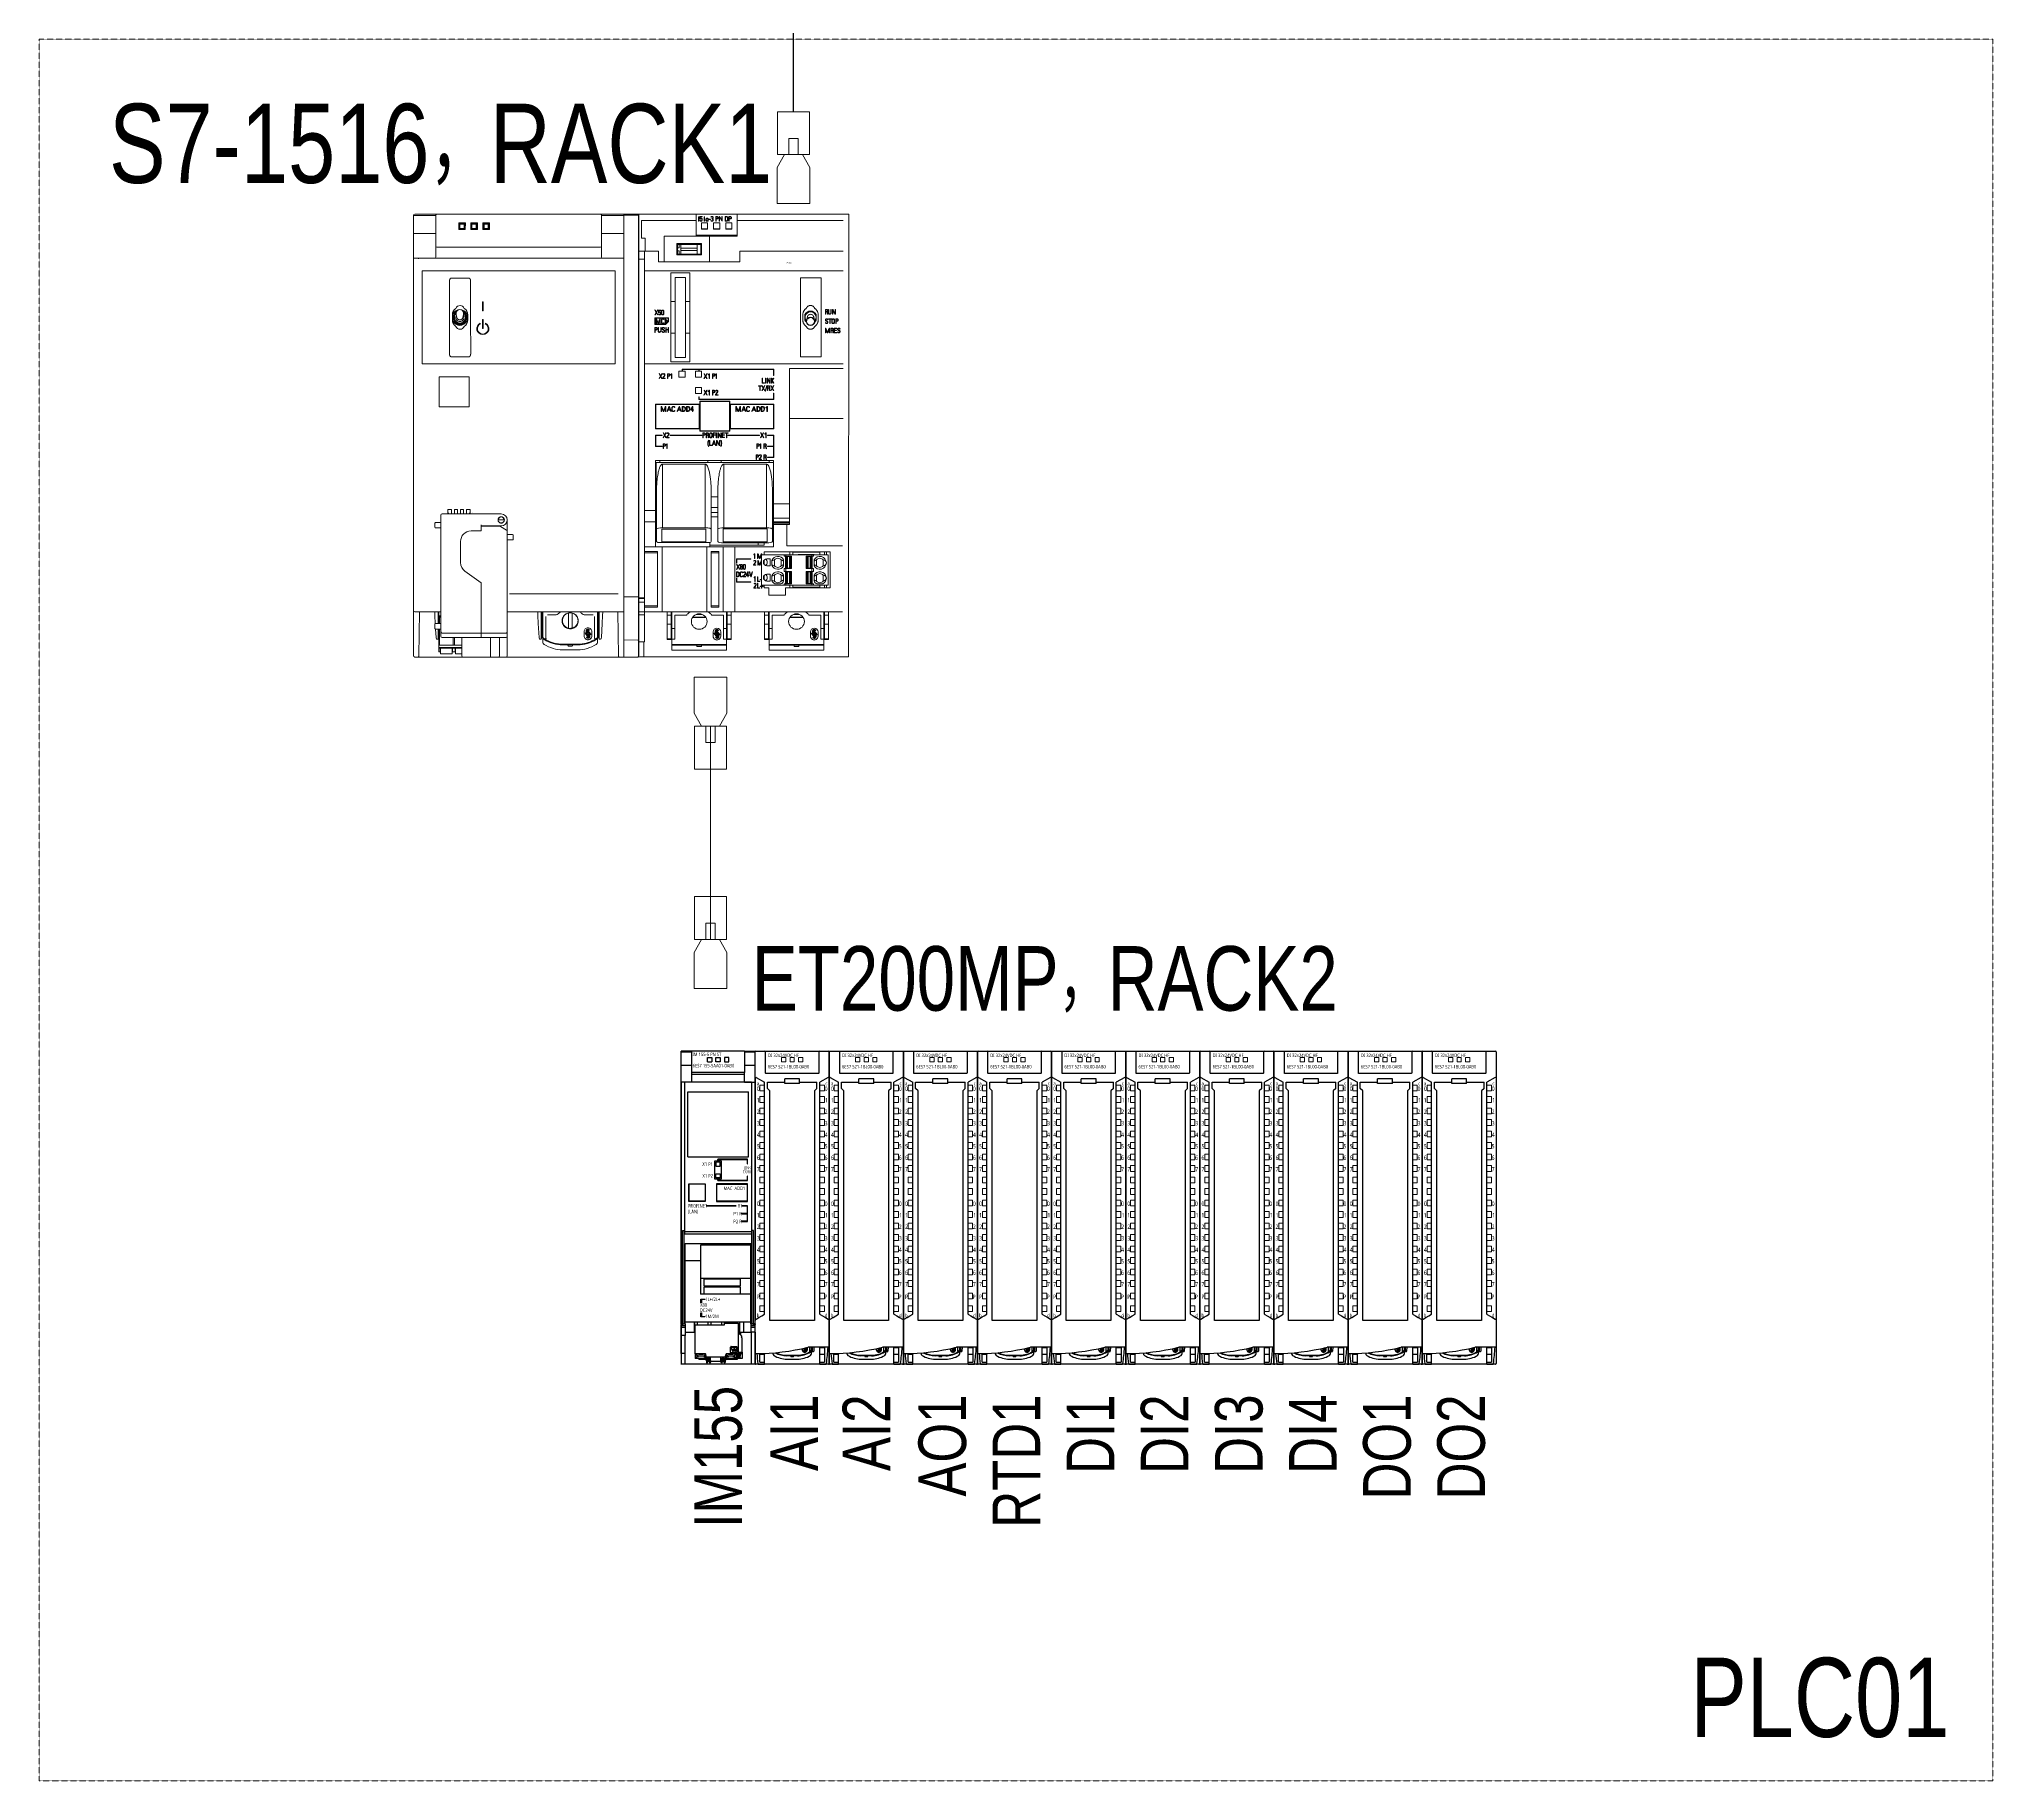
# Model space of a CAD drawing. Header units: millimetres. Extents: x -705761 to 1364679, y -410401 to 446404.
# Drawn here: x 783336 to 791968, y 144832 to 152526 of the extents above; entities that cross this region are included whole.
import ezdxf
from ezdxf.enums import TextEntityAlignment as Align

# ---------------------------------------------------------------- set-up
doc = ezdxf.new("R2010")
doc.units = ezdxf.units.MM
doc.linetypes.add('( Dashed )', pattern=[0.75, 0.5, -0.25])
for name, color, linetype in [('1', 7, 'Continuous'), ('TK', 7, 'Continuous'), ('模板-签名-公用', 3, 'Continuous')]:
    doc.layers.add(name, color=color, linetype=linetype)
for name, color, linetype, lineweight in [('10000_FRONT', 7, 'Continuous', 0), ('20000_FRONT_O', 7, 'Continuous', 0), ('AM_2', 1, 'Continuous', 30), ('AM_5', 2, 'Continuous', 30), ('DV3_0', 7, 'Continuous', 18), ('图框', 7, 'Continuous', 13), ('层 63', 7, 'Continuous', 18)]:
    doc.layers.add(name, color=color, linetype=linetype, lineweight=lineweight)
doc.styles.add('bsee', font='BSDI_XW.shx', dxfattribs={"width": 0.8, "bigfont": 'BSDI_HZ.shx'})
doc.styles.add('LZ-Roman', font='times.ttf')
doc.styles.add('MtXpl_', font='')
doc.styles.add('Style-Times New Roman', font='times.ttf')
doc.styles.add('Style-仿宋_GB2312', font='')
doc.styles.add('宋体', font='', dxfattribs={"width": 0.7, "height": 2.5})
doc.styles.add('宋体_1', font='', dxfattribs={"width": 0.7, "height": 2.386364})
doc.styles.add('首钢设计院H3.5', font='BSDI_XW.shx', dxfattribs={"width": 0.714286, "height": 0.137795, "bigfont": 'BSDI_HZ.shx'})
doc.styles.get('MtXpl_').set_extended_font_data('Microsoft YaHei')
doc.styles.get('Style-仿宋_GB2312').set_extended_font_data('仿宋_GB2312')
doc.styles.get('宋体').set_extended_font_data('SimSun')
doc.styles.get('宋体_1').set_extended_font_data('SimSun')

# ---------------------------------------------------------------- blocks, each defined once
blk = doc.blocks.new('*U645')
at = {"layer": 'AM_2', "color": 7, "linetype": 'Continuous', "lineweight": 13, "ltscale": 110}
for p, q in [((-20.7, 13.8), (-20.7, 85.4)), ((20.7, 13.8), (20.7, 85.4))]:
    blk.add_line(p, q, dxfattribs=at)
at = {"layer": 'AM_2', "color": 7, "linetype": 'Continuous', "lineweight": 13, "ltscale": 110, "flags": 128}
for points in [[(70.1, 13.8), (-70.1, 13.8), (-70.1, 202.6), (70.1, 202.6), (70.1, 13.8), (70.1, 13.8)], [(20.7, 85.4), (-20.7, 85.4)]]:
    blk.add_lwpolyline(points, dxfattribs=at)
at = {"layer": 'AM_5', "color": 7, "linetype": 'Continuous', "lineweight": 13, "ltscale": 110}
for p, q in [((-71.9, -43.7), (-40.2, 13.8)), ((71.9, -43.7), (40.2, 13.8)), ((-71.9, -43.7), (-71.9, -202.6)), ((71.9, -43.7), (71.9, -202.6)), ((71.9, -202.6), (-71.9, -202.6)), ((71.9, -202.6), (-71.9, -202.6))]:
    blk.add_line(p, q, dxfattribs=at)
blk = doc.blocks.new('BSIET_通用图框_A3_1')
at = {"layer": '图框', "color": 7, "linetype": 'Continuous', "lineweight": 25}
for p, q in [((-367.8, 297), (-367.8, 292)), ((-315.2, 297), (-315.2, 292)), ((-262.6, 297), (-262.6, 292)), ((-210, 297), (-210, 292)), ((-157.4, 297), (-157.4, 292)), ((-104.8, 297), (-104.8, 292)), ((-52.2, 297), (-52.2, 292)), ((0, 247.5), (-5, 247.5)), ((0, 198), (-5, 198)), ((-420, 187), (-395, 187)), ((-412, 187), (-412, 87)), ((0, 148.5), (-5, 148.5)), ((-413.028, 145.317), (-418.653, 142.069)), ((-413.028, 138.821), (-413.028, 145.317)), ((-404.955, 145.317), (-410.58, 142.069)), ((-404.955, 138.821), (-404.955, 145.317)), ((-418.653, 142.069), (-413.028, 138.821)), ((-410.58, 142.069), (-404.955, 138.821)), ((0, 99), (-5, 99)), ((-413.028, 95.317), (-418.653, 92.069)), ((-413.028, 88.821), (-413.028, 95.317)), ((-404.955, 95.317), (-410.58, 92.069)), ((-404.955, 88.821), (-404.955, 95.317)), ((-418.653, 92.069), (-413.028, 88.821)), ((-410.58, 92.069), (-404.955, 88.821)), ((0, 49.5), (-5, 49.5)), ((-367.8, 0), (-367.8, 5)), ((-315.2, 0), (-315.2, 5)), ((-262.6, 0), (-262.6, 5)), ((-210, 0), (-210, 5)), ((-157.4, 0), (-157.4, 5)), ((-104.8, 0), (-104.8, 5)), ((-52.2, 0), (-52.2, 5))]:
    blk.add_line(p, q, dxfattribs=at)
at = {"layer": '图框', "color": 7, "linetype": 'Continuous', "lineweight": 20}
for p, q in [((-420, 292), (-395, 292)), ((-420, 292), (-395, 292)), ((-420, 292), (-395, 292)), ((-420, 292), (-395, 292)), ((-420, 187), (-395, 187)), ((-420, 187), (-395, 187)), ((-420.122, 61.207), (-395.122, 61.207)), ((-420, 61.207), (-395, 61.207)), ((-420, 61.207), (-395, 61.207)), ((-420, 61.207), (-395, 61.207)), ((-420.017, 53.207), (-395.017, 53.207)), ((-420.017, 53.207), (-395.017, 53.207)), ((-420.017, 53.207), (-395.017, 53.207)), ((-420, 53.207), (-395, 53.207)), ((-420, 45.207), (-395, 45.207)), ((-420, 37.207), (-395, 37.207)), ((-420, 29.207), (-395, 29.207)), ((-420, 21.207), (-395, 21.207)), ((-420, 13.207), (-395, 13.207)), ((-420, 5), (-395, 5))]:
    blk.add_line(p, q, dxfattribs=at)
at = {"layer": '图框', "color": 7, "linetype": 'Continuous', "lineweight": 35}
for p, q in [((-395, 187), (-420, 187)), ((-395, 187), (-420, 187)), ((-394.921, 177), (-420, 177)), ((-394.921, 158.455), (-420, 158.455)), ((-395.057, 148.352), (-420, 148.352)), ((-395, 137), (-420, 137)), ((-395, 137), (-420, 137)), ((-394.921, 127), (-420, 127)), ((-394.921, 108.455), (-420, 108.455)), ((-395.057, 98.352), (-420, 98.352)), ((-395, 87), (-420, 87))]:
    blk.add_line(p, q, dxfattribs=at)
at = {"layer": '图框', "color": 7, "linetype": 'Continuous', "lineweight": 50}
blk.add_line((-404, 187), (-404, 87), dxfattribs=at)
at = {"layer": '图框', "lineweight": 25}
blk.add_lwpolyline([(-420, 297), (0, 297), (0, 0), (-420, 0)], close=True, dxfattribs=at)
at = {"layer": '图框', "lineweight": 100}
blk.add_lwpolyline([(-395, 292), (-5, 292), (-5, 5), (-395, 5)], close=True, dxfattribs=at)
at = {"layer": 'TK', "style": '宋体_1', "width": 0.7, "flags": 3}
for tag, p in [('LZCO_NGZBS-W50-H30-D10_T7', (-43.865, 279.748)), ('LZCO_NJN-W50-H30-D10_T7', (-42.728, 248.654))]:
    blk.add_attdef(tag, text='', height=3, dxfattribs=at).set_placement(p, align=Align.MIDDLE_CENTER)
at = {"layer": 'TK', "style": '宋体', "width": 0.7, "flags": 3}
for tag, p in [('LZHQ_N会签6_T6_H6', (-407.253, 57.082)), ('LZHQ_N会签5_T6_H6', (-407.253, 49.082)), ('LZHQ_N会签4_T6_H6', (-407.253, 41.082)), ('LZHQ_N会签3_T6_H6', (-407.253, 33.082)), ('LZHQ_N会签2_T6_H6', (-407.253, 25.082)), ('LZHQ_N会签1_T6_H6', (-407.253, 17.082))]:
    blk.add_attdef(tag, text='', height=2.5, dxfattribs=at).set_placement(p, align=Align.MIDDLE)
at = {"layer": '图框', "color": 7, "linetype": 'Continuous', "lineweight": 25}
for s, height, style, width, p in [('1', 3, 'Style-仿宋_GB2312', 0.733334, (-394.894, 294.485)), ('2', 3, 'Style-仿宋_GB2312', 0.733334, (-342.697, 294.485)), ('3', 3, 'Style-仿宋_GB2312', 0.733334, (-290.097, 294.485)), ('4', 3, 'Style-仿宋_GB2312', 0.733334, (-237.497, 294.485)), ('5', 3, 'Style-仿宋_GB2312', 0.733334, (-184.897, 294.485)), ('6', 3, 'Style-仿宋_GB2312', 0.733334, (-132.297, 294.485)), ('7', 3, 'Style-仿宋_GB2312', 0.733334, (-79.697, 294.485)), ('8', 3, 'Style-仿宋_GB2312', 0.733334, (-27.097, 294.485)), ('A', 3.5, 'Style-仿宋_GB2312', 0.628572, (-2.068, 271.951)), ('B', 3.5, 'Style-仿宋_GB2312', 0.628572, (-2.068, 222.451)), ('C', 3.5, 'Style-仿宋_GB2312', 0.628572, (-2.067, 172.951)), ('D', 3.5, 'Style-仿宋_GB2312', 0.628572, (-2.068, 123.452)), ('E', 3.5, 'Style-仿宋_GB2312', 0.628572, (-2.426, 76.974)), ('F', 3.5, 'Style-仿宋_GB2312', 0.628572, (-2.426, 29.556)), ('1', 3, 'Style-仿宋_GB2312', 0.733334, (-395.001, 2.5)), ('2', 3, 'Style-仿宋_GB2312', 0.733334, (-342.801, 2.5)), ('3', 3, 'Style-仿宋_GB2312', 0.733334, (-290.201, 2.5)), ('4', 3, 'Style-仿宋_GB2312', 0.733334, (-237.601, 2.5)), ('5', 3, 'Style-仿宋_GB2312', 0.733334, (-185.001, 2.5)), ('6', 3, 'Style-仿宋_GB2312', 0.733334, (-132.401, 2.5)), ('7', 3, 'Style-仿宋_GB2312', 0.733334, (-79.801, 2.5)), ('8', 3, 'Style-仿宋_GB2312', 0.733334, (-27.201, 2.5)), ('A3', 3, 'Style-Times New Roman', 0.7, (-2.232, 1.953))]:
    blk.add_text(s, height=height, dxfattribs=dict(at, style=style, width=width)).set_placement(p, align=Align.MIDDLE_CENTER)
at = {"layer": '图框', "color": 7, "linetype": 'Continuous', "lineweight": 20, "style": 'LZ-Roman'}
for s, p in [('This drawing is the property of BSIET. All patents know-hows', (-410.8, 192)), ('and technical information contained therein are confidential.', (-407.2, 192)), ('It shall not be copied, duplicated,submitted or disclosed to ', (-403.6, 192))]:
    blk.add_text(s, height=2.6, rotation=90, dxfattribs=at).set_placement(p, align=Align.TOP_LEFT)
at = {"layer": '图框', "color": 7, "linetype": 'Continuous', "lineweight": 20, "style": 'Style-仿宋_GB2312', "width": 0.807692}
blk.add_text('本图的权益，属北京首钢国际工程技术有限公司所有。所含的专利、专有技术', height=2.6, rotation=90, dxfattribs=at).set_placement((-418, 192), align=Align.TOP_LEFT)
at = {"layer": '图框', "color": 7, "linetype": 'Continuous'}
for s, height, style, width, p in [('和信息，应予保密。未经本公司许可，不得复制、提供或披露给任何第三方。', 2.6, 'Style-仿宋_GB2312', 0.807692, (-411.8, 192)), ('Name', 1.6, 'Style-Times New Roman', 0.55, (-396.295, 165.994)), ('Places', 1.6, 'Style-Times New Roman', 0.55, (-396.538, 152.125)), ('Index', 1.6, 'Style-Times New Roman', 0.55, (-396.425, 141.361)), ('Name', 1.6, 'Style-Times New Roman', 0.55, (-396.439, 115.885)), ('Places', 1.6, 'Style-Times New Roman', 0.55, (-396.43, 101.916)), ('Index', 1.6, 'Style-Times New Roman', 0.55, (-396.457, 90.974))]:
    blk.add_text(s, height=height, rotation=90, dxfattribs=dict(at, style=style, width=width)).set_placement(p)
at = {"layer": '图框', "color": 7, "linetype": 'Continuous', "style": 'LZ-Roman'}
blk.add_text('anythird party without consent of BSIET.', height=2.6, rotation=90, dxfattribs=at).set_placement((-397.4, 191.841))
at = {"layer": '图框', "color": 7, "linetype": 'Continuous', "lineweight": 20, "style": 'Style-仿宋_GB2312', "width": 0.678571}
for s, p in [('日 期', (-399.207, 178.679)), ('姓 名', (-399.316, 164.399)), ('处 数', (-399.323, 150.233)), ('修改标记', (-399.208, 137.339)), ('日 期', (-399.207, 128.787)), ('姓 名', (-399.38, 114.344)), ('处 数', (-399.495, 100.342)), ('修改标记', (-399.495, 87.448))]:
    blk.add_text(s, height=2.8, rotation=90, dxfattribs=at).set_placement(p)
at = {"layer": '图框', "color": 7, "linetype": 'Continuous', "lineweight": 25, "style": 'Style-Times New Roman', "width": 0.55}
for p in [(-396.239, 180.852), (-396.396, 131.177)]:
    blk.add_text('Date', height=1.6, rotation=90, dxfattribs=at).set_placement(p)
at = {"layer": '图框', "color": 7, "linetype": 'Continuous', "style": 'Style-Times New Roman', "width": 0.5}
blk.add_text('会签栏  CONFIRM', height=3.5, dxfattribs=at).set_placement((-418.587, 7.847))
at = {"layer": '模板-签名-公用', "style": '宋体', "width": 0.7}
blk.add_attdef('LZTQINS', text='', height=2, dxfattribs=at).set_placement((-5, 5), align=Align.MIDDLE)
at = {"layer": '模板-签名-公用', "style": '宋体', "width": 0.7, "flags": 3}
blk.add_attdef('LZFRAME', (-40.909, 2.064), '', height=3, dxfattribs=at)

msp = doc.modelspace()

# ---------------------------------------------------------------- linework, layer by layer
at = {"color": 7, "linetype": 'Continuous', "lineweight": 13}
for points in [[(786616, 148027.36), (786634.84, 148027.36), (786634.84, 148008.52), (786616, 148008.52)], [(786653.64, 148027.36), (786672.48, 148027.36), (786672.48, 148008.52), (786653.64, 148008.52)], [(786691.28, 148027.36), (786710.11, 148027.36), (786710.11, 148008.52), (786691.28, 148008.52)], [(786943.42, 148027.36), (786962.26, 148027.36), (786962.26, 148008.52), (786943.42, 148008.52)], [(786981.06, 148027.36), (786999.9, 148027.36), (786999.9, 148008.52), (786981.06, 148008.52)], [(787018.7, 148027.36), (787037.53, 148027.36), (787037.53, 148008.52), (787018.7, 148008.52)], [(787270.84, 148027.36), (787289.68, 148027.36), (787289.68, 148008.52), (787270.84, 148008.52)], [(787308.48, 148027.36), (787327.32, 148027.36), (787327.32, 148008.52), (787308.48, 148008.52)], [(787346.12, 148027.36), (787364.95, 148027.36), (787364.95, 148008.52), (787346.12, 148008.52)], [(787598.26, 148027.36), (787617.1, 148027.36), (787617.1, 148008.52), (787598.26, 148008.52)], [(787635.9, 148027.36), (787654.74, 148027.36), (787654.74, 148008.52), (787635.9, 148008.52)], [(787673.54, 148027.36), (787692.37, 148027.36), (787692.37, 148008.52), (787673.54, 148008.52)], [(787925.68, 148027.36), (787944.51, 148027.36), (787944.51, 148008.52), (787925.68, 148008.52)], [(787963.32, 148027.36), (787982.16, 148027.36), (787982.16, 148008.52), (787963.32, 148008.52)], [(788000.96, 148027.36), (788019.79, 148027.36), (788019.79, 148008.52), (788000.96, 148008.52)], [(788253.1, 148027.36), (788271.93, 148027.36), (788271.93, 148008.52), (788253.1, 148008.52)], [(788290.74, 148027.36), (788309.58, 148027.36), (788309.58, 148008.52), (788290.74, 148008.52)], [(788328.38, 148027.36), (788347.21, 148027.36), (788347.21, 148008.52), (788328.38, 148008.52)], [(788580.52, 148027.36), (788599.35, 148027.36), (788599.35, 148008.52), (788580.52, 148008.52)], [(788618.16, 148027.36), (788637, 148027.36), (788637, 148008.52), (788618.16, 148008.52)], [(788655.8, 148027.36), (788674.63, 148027.36), (788674.63, 148008.52), (788655.8, 148008.52)], [(788907.94, 148027.36), (788926.77, 148027.36), (788926.77, 148008.52), (788907.94, 148008.52)], [(788945.58, 148027.36), (788964.42, 148027.36), (788964.42, 148008.52), (788945.58, 148008.52)], [(788983.22, 148027.36), (789002.05, 148027.36), (789002.05, 148008.52), (788983.22, 148008.52)], [(789235.36, 148027.36), (789254.19, 148027.36), (789254.19, 148008.52), (789235.36, 148008.52)], [(789273, 148027.36), (789291.84, 148027.36), (789291.84, 148008.52), (789273, 148008.52)], [(789310.63, 148027.36), (789329.47, 148027.36), (789329.47, 148008.52), (789310.63, 148008.52)], [(789562.78, 148027.36), (789581.61, 148027.36), (789581.61, 148008.52), (789562.78, 148008.52)], [(789600.42, 148027.36), (789619.25, 148027.36), (789619.25, 148008.52), (789600.42, 148008.52)], [(789638.05, 148027.36), (789656.89, 148027.36), (789656.89, 148008.52), (789638.05, 148008.52)], [(786520.89, 147905.52), (786540.75, 147905.52), (786540.75, 147880.11), (786520.89, 147880.11)], [(786805.24, 147905.52), (786785.37, 147905.52), (786785.37, 147880.11), (786805.24, 147880.11)], [(786848.31, 147905.52), (786868.17, 147905.52), (786868.17, 147880.11), (786848.31, 147880.11)], [(787132.66, 147905.52), (787112.79, 147905.52), (787112.79, 147880.11), (787132.66, 147880.11)], [(787175.73, 147905.52), (787195.59, 147905.52), (787195.59, 147880.11), (787175.73, 147880.11)], [(787460.07, 147905.52), (787440.21, 147905.52), (787440.21, 147880.11), (787460.07, 147880.11)], [(787503.15, 147905.52), (787523.01, 147905.52), (787523.01, 147880.11), (787503.15, 147880.11)], [(787787.49, 147905.52), (787767.63, 147905.52), (787767.63, 147880.11), (787787.49, 147880.11)], [(787830.57, 147905.52), (787850.43, 147905.52), (787850.43, 147880.11), (787830.57, 147880.11)], [(788114.91, 147905.52), (788095.05, 147905.52), (788095.05, 147880.11), (788114.91, 147880.11)], [(788157.99, 147905.52), (788177.85, 147905.52), (788177.85, 147880.11), (788157.99, 147880.11)], [(788442.33, 147905.52), (788422.47, 147905.52), (788422.47, 147880.11), (788442.33, 147880.11)], [(788485.41, 147905.52), (788505.27, 147905.52), (788505.27, 147880.11), (788485.41, 147880.11)], [(788769.75, 147905.52), (788749.89, 147905.52), (788749.89, 147880.11), (788769.75, 147880.11)], [(788812.83, 147905.52), (788832.69, 147905.52), (788832.69, 147880.11), (788812.83, 147880.11)], [(789097.17, 147905.52), (789077.31, 147905.52), (789077.31, 147880.11), (789097.17, 147880.11)], [(789140.24, 147905.52), (789160.11, 147905.52), (789160.11, 147880.11), (789140.24, 147880.11)], [(789424.59, 147905.52), (789404.73, 147905.52), (789404.73, 147880.11), (789424.59, 147880.11)], [(789467.66, 147905.52), (789487.53, 147905.52), (789487.53, 147880.11), (789467.66, 147880.11)], [(789752.01, 147905.52), (789732.15, 147905.52), (789732.15, 147880.11), (789752.01, 147880.11)], [(786520.89, 147854.71), (786540.75, 147854.71), (786540.75, 147829.31), (786520.89, 147829.31)], [(786520.89, 147803.9), (786540.75, 147803.9), (786540.75, 147778.5), (786520.89, 147778.5)], [(786805.24, 147854.71), (786785.37, 147854.71), (786785.37, 147829.31), (786805.24, 147829.31)], [(786805.24, 147803.9), (786785.37, 147803.9), (786785.37, 147778.5), (786805.24, 147778.5)], [(786848.31, 147854.71), (786868.17, 147854.71), (786868.17, 147829.31), (786848.31, 147829.31)], [(786848.31, 147803.9), (786868.17, 147803.9), (786868.17, 147778.5), (786848.31, 147778.5)], [(787132.66, 147854.71), (787112.79, 147854.71), (787112.79, 147829.31), (787132.66, 147829.31)], [(787132.66, 147803.9), (787112.79, 147803.9), (787112.79, 147778.5), (787132.66, 147778.5)], [(787175.73, 147854.71), (787195.59, 147854.71), (787195.59, 147829.31), (787175.73, 147829.31)], [(787175.73, 147803.9), (787195.59, 147803.9), (787195.59, 147778.5), (787175.73, 147778.5)], [(787460.07, 147854.71), (787440.21, 147854.71), (787440.21, 147829.31), (787460.07, 147829.31)], [(787460.07, 147803.9), (787440.21, 147803.9), (787440.21, 147778.5), (787460.07, 147778.5)], [(787503.15, 147854.71), (787523.01, 147854.71), (787523.01, 147829.31), (787503.15, 147829.31)], [(787503.15, 147803.9), (787523.01, 147803.9), (787523.01, 147778.5), (787503.15, 147778.5)], [(787787.49, 147854.71), (787767.63, 147854.71), (787767.63, 147829.31), (787787.49, 147829.31)], [(787787.49, 147803.9), (787767.63, 147803.9), (787767.63, 147778.5), (787787.49, 147778.5)], [(787830.57, 147854.71), (787850.43, 147854.71), (787850.43, 147829.31), (787830.57, 147829.31)], [(787830.57, 147803.9), (787850.43, 147803.9), (787850.43, 147778.5), (787830.57, 147778.5)], [(788114.91, 147854.71), (788095.05, 147854.71), (788095.05, 147829.31), (788114.91, 147829.31)], [(788114.91, 147803.9), (788095.05, 147803.9), (788095.05, 147778.5), (788114.91, 147778.5)], [(788157.99, 147854.71), (788177.85, 147854.71), (788177.85, 147829.31), (788157.99, 147829.31)], [(788157.99, 147803.9), (788177.85, 147803.9), (788177.85, 147778.5), (788157.99, 147778.5)], [(788442.33, 147854.71), (788422.47, 147854.71), (788422.47, 147829.31), (788442.33, 147829.31)], [(788442.33, 147803.9), (788422.47, 147803.9), (788422.47, 147778.5), (788442.33, 147778.5)], [(788485.41, 147854.71), (788505.27, 147854.71), (788505.27, 147829.31), (788485.41, 147829.31)], [(788485.41, 147803.9), (788505.27, 147803.9), (788505.27, 147778.5), (788485.41, 147778.5)], [(788769.75, 147854.71), (788749.89, 147854.71), (788749.89, 147829.31), (788769.75, 147829.31)], [(788769.75, 147803.9), (788749.89, 147803.9), (788749.89, 147778.5), (788769.75, 147778.5)], [(788812.83, 147854.71), (788832.69, 147854.71), (788832.69, 147829.31), (788812.83, 147829.31)], [(788812.83, 147803.9), (788832.69, 147803.9), (788832.69, 147778.5), (788812.83, 147778.5)], [(789097.17, 147854.71), (789077.31, 147854.71), (789077.31, 147829.31), (789097.17, 147829.31)], [(789097.17, 147803.9), (789077.31, 147803.9), (789077.31, 147778.5), (789097.17, 147778.5)], [(789140.24, 147854.71), (789160.11, 147854.71), (789160.11, 147829.31), (789140.24, 147829.31)], [(789140.24, 147803.9), (789160.11, 147803.9), (789160.11, 147778.5), (789140.24, 147778.5)], [(789424.59, 147854.71), (789404.73, 147854.71), (789404.73, 147829.31), (789424.59, 147829.31)], [(789424.59, 147803.9), (789404.73, 147803.9), (789404.73, 147778.5), (789424.59, 147778.5)], [(789467.66, 147854.71), (789487.53, 147854.71), (789487.53, 147829.31), (789467.66, 147829.31)], [(789467.66, 147803.9), (789487.53, 147803.9), (789487.53, 147778.5), (789467.66, 147778.5)], [(789752.01, 147854.71), (789732.15, 147854.71), (789732.15, 147829.31), (789752.01, 147829.31)], [(789752.01, 147803.9), (789732.15, 147803.9), (789732.15, 147778.5), (789752.01, 147778.5)], [(786520.89, 147753.1), (786540.75, 147753.1), (786540.75, 147727.69), (786520.89, 147727.69)], [(786520.89, 147702.29), (786540.75, 147702.29), (786540.75, 147676.89), (786520.89, 147676.89)], [(786805.24, 147753.1), (786785.37, 147753.1), (786785.37, 147727.69), (786805.24, 147727.69)], [(786805.24, 147702.29), (786785.37, 147702.29), (786785.37, 147676.89), (786805.24, 147676.89)], [(786848.31, 147753.1), (786868.17, 147753.1), (786868.17, 147727.69), (786848.31, 147727.69)], [(786848.31, 147702.29), (786868.17, 147702.29), (786868.17, 147676.89), (786848.31, 147676.89)], [(787132.66, 147753.1), (787112.79, 147753.1), (787112.79, 147727.69), (787132.66, 147727.69)], [(787132.66, 147702.29), (787112.79, 147702.29), (787112.79, 147676.89), (787132.66, 147676.89)], [(787175.73, 147753.1), (787195.59, 147753.1), (787195.59, 147727.69), (787175.73, 147727.69)], [(787175.73, 147702.29), (787195.59, 147702.29), (787195.59, 147676.89), (787175.73, 147676.89)], [(787460.07, 147753.1), (787440.21, 147753.1), (787440.21, 147727.69), (787460.07, 147727.69)], [(787460.07, 147702.29), (787440.21, 147702.29), (787440.21, 147676.89), (787460.07, 147676.89)], [(787503.15, 147753.1), (787523.01, 147753.1), (787523.01, 147727.69), (787503.15, 147727.69)], [(787503.15, 147702.29), (787523.01, 147702.29), (787523.01, 147676.89), (787503.15, 147676.89)], [(787787.49, 147753.1), (787767.63, 147753.1), (787767.63, 147727.69), (787787.49, 147727.69)], [(787787.49, 147702.29), (787767.63, 147702.29), (787767.63, 147676.89), (787787.49, 147676.89)], [(787830.57, 147753.1), (787850.43, 147753.1), (787850.43, 147727.69), (787830.57, 147727.69)], [(787830.57, 147702.29), (787850.43, 147702.29), (787850.43, 147676.89), (787830.57, 147676.89)], [(788114.91, 147753.1), (788095.05, 147753.1), (788095.05, 147727.69), (788114.91, 147727.69)], [(788114.91, 147702.29), (788095.05, 147702.29), (788095.05, 147676.89), (788114.91, 147676.89)], [(788157.99, 147753.1), (788177.85, 147753.1), (788177.85, 147727.69), (788157.99, 147727.69)], [(788157.99, 147702.29), (788177.85, 147702.29), (788177.85, 147676.89), (788157.99, 147676.89)], [(788442.33, 147753.1), (788422.47, 147753.1), (788422.47, 147727.69), (788442.33, 147727.69)], [(788442.33, 147702.29), (788422.47, 147702.29), (788422.47, 147676.89), (788442.33, 147676.89)], [(788485.41, 147753.1), (788505.27, 147753.1), (788505.27, 147727.69), (788485.41, 147727.69)], [(788485.41, 147702.29), (788505.27, 147702.29), (788505.27, 147676.89), (788485.41, 147676.89)], [(788769.75, 147753.1), (788749.89, 147753.1), (788749.89, 147727.69), (788769.75, 147727.69)], [(788769.75, 147702.29), (788749.89, 147702.29), (788749.89, 147676.89), (788769.75, 147676.89)], [(788812.83, 147753.1), (788832.69, 147753.1), (788832.69, 147727.69), (788812.83, 147727.69)], [(788812.83, 147702.29), (788832.69, 147702.29), (788832.69, 147676.89), (788812.83, 147676.89)], [(789097.17, 147753.1), (789077.31, 147753.1), (789077.31, 147727.69), (789097.17, 147727.69)], [(789097.17, 147702.29), (789077.31, 147702.29), (789077.31, 147676.89), (789097.17, 147676.89)], [(789140.24, 147753.1), (789160.11, 147753.1), (789160.11, 147727.69), (789140.24, 147727.69)], [(789140.24, 147702.29), (789160.11, 147702.29), (789160.11, 147676.89), (789140.24, 147676.89)], [(789424.59, 147753.1), (789404.73, 147753.1), (789404.73, 147727.69), (789424.59, 147727.69)], [(789424.59, 147702.29), (789404.73, 147702.29), (789404.73, 147676.89), (789424.59, 147676.89)], [(789467.66, 147753.1), (789487.53, 147753.1), (789487.53, 147727.69), (789467.66, 147727.69)], [(789467.66, 147702.29), (789487.53, 147702.29), (789487.53, 147676.89), (789467.66, 147676.89)], [(789752.01, 147753.1), (789732.15, 147753.1), (789732.15, 147727.69), (789752.01, 147727.69)], [(789752.01, 147702.29), (789732.15, 147702.29), (789732.15, 147676.89), (789752.01, 147676.89)], [(786520.89, 147651.48), (786540.75, 147651.48), (786540.75, 147626.08), (786520.89, 147626.08)], [(786805.24, 147651.48), (786785.37, 147651.48), (786785.37, 147626.08), (786805.24, 147626.08)], [(786848.31, 147651.48), (786868.17, 147651.48), (786868.17, 147626.08), (786848.31, 147626.08)], [(787132.66, 147651.48), (787112.79, 147651.48), (787112.79, 147626.08), (787132.66, 147626.08)], [(787175.73, 147651.48), (787195.59, 147651.48), (787195.59, 147626.08), (787175.73, 147626.08)], [(787460.07, 147651.48), (787440.21, 147651.48), (787440.21, 147626.08), (787460.07, 147626.08)], [(787503.15, 147651.48), (787523.01, 147651.48), (787523.01, 147626.08), (787503.15, 147626.08)], [(787787.49, 147651.48), (787767.63, 147651.48), (787767.63, 147626.08), (787787.49, 147626.08)], [(787830.57, 147651.48), (787850.43, 147651.48), (787850.43, 147626.08), (787830.57, 147626.08)], [(788114.91, 147651.48), (788095.05, 147651.48), (788095.05, 147626.08), (788114.91, 147626.08)], [(788157.99, 147651.48), (788177.85, 147651.48), (788177.85, 147626.08), (788157.99, 147626.08)], [(788442.33, 147651.48), (788422.47, 147651.48), (788422.47, 147626.08), (788442.33, 147626.08)], [(788485.41, 147651.48), (788505.27, 147651.48), (788505.27, 147626.08), (788485.41, 147626.08)], [(788769.75, 147651.48), (788749.89, 147651.48), (788749.89, 147626.08), (788769.75, 147626.08)], [(788812.83, 147651.48), (788832.69, 147651.48), (788832.69, 147626.08), (788812.83, 147626.08)], [(789097.17, 147651.48), (789077.31, 147651.48), (789077.31, 147626.08), (789097.17, 147626.08)], [(789140.24, 147651.48), (789160.11, 147651.48), (789160.11, 147626.08), (789140.24, 147626.08)], [(789424.59, 147651.48), (789404.73, 147651.48), (789404.73, 147626.08), (789424.59, 147626.08)], [(789467.66, 147651.48), (789487.53, 147651.48), (789487.53, 147626.08), (789467.66, 147626.08)], [(789752.01, 147651.48), (789732.15, 147651.48), (789732.15, 147626.08), (789752.01, 147626.08)], [(786520.89, 147600.68), (786540.75, 147600.68), (786540.75, 147575.27), (786520.89, 147575.27)], [(786520.89, 147549.87), (786540.75, 147549.87), (786540.75, 147524.47), (786520.89, 147524.47)], [(786805.24, 147600.68), (786785.37, 147600.68), (786785.37, 147575.27), (786805.24, 147575.27)], [(786805.24, 147549.87), (786785.37, 147549.87), (786785.37, 147524.47), (786805.24, 147524.47)], [(786848.31, 147600.68), (786868.17, 147600.68), (786868.17, 147575.27), (786848.31, 147575.27)], [(786848.31, 147549.87), (786868.17, 147549.87), (786868.17, 147524.47), (786848.31, 147524.47)], [(787132.66, 147600.68), (787112.79, 147600.68), (787112.79, 147575.27), (787132.66, 147575.27)], [(787132.66, 147549.87), (787112.79, 147549.87), (787112.79, 147524.47), (787132.66, 147524.47)], [(787175.73, 147600.68), (787195.59, 147600.68), (787195.59, 147575.27), (787175.73, 147575.27)], [(787175.73, 147549.87), (787195.59, 147549.87), (787195.59, 147524.47), (787175.73, 147524.47)], [(787460.07, 147600.68), (787440.21, 147600.68), (787440.21, 147575.27), (787460.07, 147575.27)], [(787460.07, 147549.87), (787440.21, 147549.87), (787440.21, 147524.47), (787460.07, 147524.47)], [(787503.15, 147600.68), (787523.01, 147600.68), (787523.01, 147575.27), (787503.15, 147575.27)], [(787503.15, 147549.87), (787523.01, 147549.87), (787523.01, 147524.47), (787503.15, 147524.47)], [(787787.49, 147600.68), (787767.63, 147600.68), (787767.63, 147575.27), (787787.49, 147575.27)], [(787787.49, 147549.87), (787767.63, 147549.87), (787767.63, 147524.47), (787787.49, 147524.47)], [(787830.57, 147600.68), (787850.43, 147600.68), (787850.43, 147575.27), (787830.57, 147575.27)], [(787830.57, 147549.87), (787850.43, 147549.87), (787850.43, 147524.47), (787830.57, 147524.47)], [(788114.91, 147600.68), (788095.05, 147600.68), (788095.05, 147575.27), (788114.91, 147575.27)], [(788114.91, 147549.87), (788095.05, 147549.87), (788095.05, 147524.47), (788114.91, 147524.47)], [(788157.99, 147600.68), (788177.85, 147600.68), (788177.85, 147575.27), (788157.99, 147575.27)], [(788157.99, 147549.87), (788177.85, 147549.87), (788177.85, 147524.47), (788157.99, 147524.47)], [(788442.33, 147600.68), (788422.47, 147600.68), (788422.47, 147575.27), (788442.33, 147575.27)], [(788442.33, 147549.87), (788422.47, 147549.87), (788422.47, 147524.47), (788442.33, 147524.47)], [(788485.41, 147600.68), (788505.27, 147600.68), (788505.27, 147575.27), (788485.41, 147575.27)], [(788485.41, 147549.87), (788505.27, 147549.87), (788505.27, 147524.47), (788485.41, 147524.47)], [(788769.75, 147600.68), (788749.89, 147600.68), (788749.89, 147575.27), (788769.75, 147575.27)], [(788769.75, 147549.87), (788749.89, 147549.87), (788749.89, 147524.47), (788769.75, 147524.47)], [(788812.83, 147600.68), (788832.69, 147600.68), (788832.69, 147575.27), (788812.83, 147575.27)], [(788812.83, 147549.87), (788832.69, 147549.87), (788832.69, 147524.47), (788812.83, 147524.47)], [(789097.17, 147600.68), (789077.31, 147600.68), (789077.31, 147575.27), (789097.17, 147575.27)], [(789097.17, 147549.87), (789077.31, 147549.87), (789077.31, 147524.47), (789097.17, 147524.47)], [(789140.24, 147600.68), (789160.11, 147600.68), (789160.11, 147575.27), (789140.24, 147575.27)], [(789140.24, 147549.87), (789160.11, 147549.87), (789160.11, 147524.47), (789140.24, 147524.47)], [(789424.59, 147600.68), (789404.73, 147600.68), (789404.73, 147575.27), (789424.59, 147575.27)], [(789424.59, 147549.87), (789404.73, 147549.87), (789404.73, 147524.47), (789424.59, 147524.47)], [(789467.66, 147600.68), (789487.53, 147600.68), (789487.53, 147575.27), (789467.66, 147575.27)], [(789467.66, 147549.87), (789487.53, 147549.87), (789487.53, 147524.47), (789467.66, 147524.47)], [(789752.01, 147600.68), (789732.15, 147600.68), (789732.15, 147575.27), (789752.01, 147575.27)], [(789752.01, 147549.87), (789732.15, 147549.87), (789732.15, 147524.47), (789752.01, 147524.47)], [(786520.89, 147499.06), (786540.75, 147499.06), (786540.75, 147473.66), (786520.89, 147473.66)], [(786520.89, 147448.26), (786540.75, 147448.26), (786540.75, 147422.85), (786520.89, 147422.85)], [(786805.24, 147499.06), (786785.37, 147499.06), (786785.37, 147473.66), (786805.24, 147473.66)], [(786805.24, 147448.26), (786785.37, 147448.26), (786785.37, 147422.85), (786805.24, 147422.85)], [(786848.31, 147499.06), (786868.17, 147499.06), (786868.17, 147473.66), (786848.31, 147473.66)], [(786848.31, 147448.26), (786868.17, 147448.26), (786868.17, 147422.85), (786848.31, 147422.85)], [(787132.66, 147499.06), (787112.79, 147499.06), (787112.79, 147473.66), (787132.66, 147473.66)], [(787132.66, 147448.26), (787112.79, 147448.26), (787112.79, 147422.85), (787132.66, 147422.85)], [(787175.73, 147499.06), (787195.59, 147499.06), (787195.59, 147473.66), (787175.73, 147473.66)], [(787175.73, 147448.26), (787195.59, 147448.26), (787195.59, 147422.85), (787175.73, 147422.85)], [(787460.07, 147499.06), (787440.21, 147499.06), (787440.21, 147473.66), (787460.07, 147473.66)], [(787460.07, 147448.26), (787440.21, 147448.26), (787440.21, 147422.85), (787460.07, 147422.85)], [(787503.15, 147499.06), (787523.01, 147499.06), (787523.01, 147473.66), (787503.15, 147473.66)], [(787503.15, 147448.26), (787523.01, 147448.26), (787523.01, 147422.85), (787503.15, 147422.85)], [(787787.49, 147499.06), (787767.63, 147499.06), (787767.63, 147473.66), (787787.49, 147473.66)], [(787787.49, 147448.26), (787767.63, 147448.26), (787767.63, 147422.85), (787787.49, 147422.85)], [(787830.57, 147499.06), (787850.43, 147499.06), (787850.43, 147473.66), (787830.57, 147473.66)], [(787830.57, 147448.26), (787850.43, 147448.26), (787850.43, 147422.85), (787830.57, 147422.85)], [(788114.91, 147499.06), (788095.05, 147499.06), (788095.05, 147473.66), (788114.91, 147473.66)], [(788114.91, 147448.26), (788095.05, 147448.26), (788095.05, 147422.85), (788114.91, 147422.85)], [(788157.99, 147499.06), (788177.85, 147499.06), (788177.85, 147473.66), (788157.99, 147473.66)], [(788157.99, 147448.26), (788177.85, 147448.26), (788177.85, 147422.85), (788157.99, 147422.85)], [(788442.33, 147499.06), (788422.47, 147499.06), (788422.47, 147473.66), (788442.33, 147473.66)], [(788442.33, 147448.26), (788422.47, 147448.26), (788422.47, 147422.85), (788442.33, 147422.85)], [(788485.41, 147499.06), (788505.27, 147499.06), (788505.27, 147473.66), (788485.41, 147473.66)], [(788485.41, 147448.26), (788505.27, 147448.26), (788505.27, 147422.85), (788485.41, 147422.85)], [(788769.75, 147499.06), (788749.89, 147499.06), (788749.89, 147473.66), (788769.75, 147473.66)], [(788769.75, 147448.26), (788749.89, 147448.26), (788749.89, 147422.85), (788769.75, 147422.85)], [(788812.83, 147499.06), (788832.69, 147499.06), (788832.69, 147473.66), (788812.83, 147473.66)], [(788812.83, 147448.26), (788832.69, 147448.26), (788832.69, 147422.85), (788812.83, 147422.85)], [(789097.17, 147499.06), (789077.31, 147499.06), (789077.31, 147473.66), (789097.17, 147473.66)], [(789097.17, 147448.26), (789077.31, 147448.26), (789077.31, 147422.85), (789097.17, 147422.85)], [(789140.24, 147499.06), (789160.11, 147499.06), (789160.11, 147473.66), (789140.24, 147473.66)], [(789140.24, 147448.26), (789160.11, 147448.26), (789160.11, 147422.85), (789140.24, 147422.85)], [(789424.59, 147499.06), (789404.73, 147499.06), (789404.73, 147473.66), (789424.59, 147473.66)], [(789424.59, 147448.26), (789404.73, 147448.26), (789404.73, 147422.85), (789424.59, 147422.85)], [(789467.66, 147499.06), (789487.53, 147499.06), (789487.53, 147473.66), (789467.66, 147473.66)], [(789467.66, 147448.26), (789487.53, 147448.26), (789487.53, 147422.85), (789467.66, 147422.85)], [(789752.01, 147499.06), (789732.15, 147499.06), (789732.15, 147473.66), (789752.01, 147473.66)], [(789752.01, 147448.26), (789732.15, 147448.26), (789732.15, 147422.85), (789752.01, 147422.85)], [(786520.89, 147397.45), (786540.75, 147397.45), (786540.75, 147372.05), (786520.89, 147372.05)], [(786520.89, 147346.64), (786540.75, 147346.64), (786540.75, 147321.24), (786520.89, 147321.24)], [(786805.24, 147397.45), (786785.37, 147397.45), (786785.37, 147372.05), (786805.24, 147372.05)], [(786805.24, 147346.64), (786785.37, 147346.64), (786785.37, 147321.24), (786805.24, 147321.24)], [(786848.31, 147397.45), (786868.17, 147397.45), (786868.17, 147372.05), (786848.31, 147372.05)], [(786848.31, 147346.64), (786868.17, 147346.64), (786868.17, 147321.24), (786848.31, 147321.24)], [(787132.66, 147397.45), (787112.79, 147397.45), (787112.79, 147372.05), (787132.66, 147372.05)], [(787132.66, 147346.64), (787112.79, 147346.64), (787112.79, 147321.24), (787132.66, 147321.24)], [(787175.73, 147397.45), (787195.59, 147397.45), (787195.59, 147372.05), (787175.73, 147372.05)], [(787175.73, 147346.64), (787195.59, 147346.64), (787195.59, 147321.24), (787175.73, 147321.24)], [(787460.07, 147397.45), (787440.21, 147397.45), (787440.21, 147372.05), (787460.07, 147372.05)], [(787460.07, 147346.64), (787440.21, 147346.64), (787440.21, 147321.24), (787460.07, 147321.24)], [(787503.15, 147397.45), (787523.01, 147397.45), (787523.01, 147372.05), (787503.15, 147372.05)], [(787503.15, 147346.64), (787523.01, 147346.64), (787523.01, 147321.24), (787503.15, 147321.24)], [(787787.49, 147397.45), (787767.63, 147397.45), (787767.63, 147372.05), (787787.49, 147372.05)], [(787787.49, 147346.64), (787767.63, 147346.64), (787767.63, 147321.24), (787787.49, 147321.24)], [(787830.57, 147397.45), (787850.43, 147397.45), (787850.43, 147372.05), (787830.57, 147372.05)], [(787830.57, 147346.64), (787850.43, 147346.64), (787850.43, 147321.24), (787830.57, 147321.24)], [(788114.91, 147397.45), (788095.05, 147397.45), (788095.05, 147372.05), (788114.91, 147372.05)], [(788114.91, 147346.64), (788095.05, 147346.64), (788095.05, 147321.24), (788114.91, 147321.24)], [(788157.99, 147397.45), (788177.85, 147397.45), (788177.85, 147372.05), (788157.99, 147372.05)], [(788157.99, 147346.64), (788177.85, 147346.64), (788177.85, 147321.24), (788157.99, 147321.24)], [(788442.33, 147397.45), (788422.47, 147397.45), (788422.47, 147372.05), (788442.33, 147372.05)], [(788442.33, 147346.64), (788422.47, 147346.64), (788422.47, 147321.24), (788442.33, 147321.24)], [(788485.41, 147397.45), (788505.27, 147397.45), (788505.27, 147372.05), (788485.41, 147372.05)], [(788485.41, 147346.64), (788505.27, 147346.64), (788505.27, 147321.24), (788485.41, 147321.24)], [(788769.75, 147397.45), (788749.89, 147397.45), (788749.89, 147372.05), (788769.75, 147372.05)], [(788769.75, 147346.64), (788749.89, 147346.64), (788749.89, 147321.24), (788769.75, 147321.24)], [(788812.83, 147397.45), (788832.69, 147397.45), (788832.69, 147372.05), (788812.83, 147372.05)], [(788812.83, 147346.64), (788832.69, 147346.64), (788832.69, 147321.24), (788812.83, 147321.24)], [(789097.17, 147397.45), (789077.31, 147397.45), (789077.31, 147372.05), (789097.17, 147372.05)], [(789097.17, 147346.64), (789077.31, 147346.64), (789077.31, 147321.24), (789097.17, 147321.24)], [(789140.24, 147397.45), (789160.11, 147397.45), (789160.11, 147372.05), (789140.24, 147372.05)], [(789140.24, 147346.64), (789160.11, 147346.64), (789160.11, 147321.24), (789140.24, 147321.24)], [(789424.59, 147397.45), (789404.73, 147397.45), (789404.73, 147372.05), (789424.59, 147372.05)], [(789424.59, 147346.64), (789404.73, 147346.64), (789404.73, 147321.24), (789424.59, 147321.24)], [(789467.66, 147397.45), (789487.53, 147397.45), (789487.53, 147372.05), (789467.66, 147372.05)], [(789467.66, 147346.64), (789487.53, 147346.64), (789487.53, 147321.24), (789467.66, 147321.24)], [(789752.01, 147397.45), (789732.15, 147397.45), (789732.15, 147372.05), (789752.01, 147372.05)], [(789752.01, 147346.64), (789732.15, 147346.64), (789732.15, 147321.24), (789752.01, 147321.24)], [(786520.89, 147295.84), (786540.75, 147295.84), (786540.75, 147270.43), (786520.89, 147270.43)], [(786805.24, 147295.84), (786785.37, 147295.84), (786785.37, 147270.43), (786805.24, 147270.43)], [(786848.31, 147295.84), (786868.17, 147295.84), (786868.17, 147270.43), (786848.31, 147270.43)], [(787132.66, 147295.84), (787112.79, 147295.84), (787112.79, 147270.43), (787132.66, 147270.43)], [(787175.73, 147295.84), (787195.59, 147295.84), (787195.59, 147270.43), (787175.73, 147270.43)], [(787460.07, 147295.84), (787440.21, 147295.84), (787440.21, 147270.43), (787460.07, 147270.43)], [(787503.15, 147295.84), (787523.01, 147295.84), (787523.01, 147270.43), (787503.15, 147270.43)], [(787787.49, 147295.84), (787767.63, 147295.84), (787767.63, 147270.43), (787787.49, 147270.43)], [(787830.57, 147295.84), (787850.43, 147295.84), (787850.43, 147270.43), (787830.57, 147270.43)], [(788114.91, 147295.84), (788095.05, 147295.84), (788095.05, 147270.43), (788114.91, 147270.43)], [(788157.99, 147295.84), (788177.85, 147295.84), (788177.85, 147270.43), (788157.99, 147270.43)], [(788442.33, 147295.84), (788422.47, 147295.84), (788422.47, 147270.43), (788442.33, 147270.43)], [(788485.41, 147295.84), (788505.27, 147295.84), (788505.27, 147270.43), (788485.41, 147270.43)], [(788769.75, 147295.84), (788749.89, 147295.84), (788749.89, 147270.43), (788769.75, 147270.43)], [(788812.83, 147295.84), (788832.69, 147295.84), (788832.69, 147270.43), (788812.83, 147270.43)], [(789097.17, 147295.84), (789077.31, 147295.84), (789077.31, 147270.43), (789097.17, 147270.43)], [(789140.24, 147295.84), (789160.11, 147295.84), (789160.11, 147270.43), (789140.24, 147270.43)], [(789424.59, 147295.84), (789404.73, 147295.84), (789404.73, 147270.43), (789424.59, 147270.43)], [(789467.66, 147295.84), (789487.53, 147295.84), (789487.53, 147270.43), (789467.66, 147270.43)], [(789752.01, 147295.84), (789732.15, 147295.84), (789732.15, 147270.43), (789752.01, 147270.43)], [(786520.89, 147245.03), (786540.75, 147245.03), (786540.75, 147219.63), (786520.89, 147219.63)], [(786520.89, 147194.22), (786540.75, 147194.22), (786540.75, 147168.82), (786520.89, 147168.82)], [(786805.24, 147245.03), (786785.37, 147245.03), (786785.37, 147219.63), (786805.24, 147219.63)], [(786805.24, 147194.22), (786785.37, 147194.22), (786785.37, 147168.82), (786805.24, 147168.82)], [(786848.31, 147245.03), (786868.17, 147245.03), (786868.17, 147219.63), (786848.31, 147219.63)], [(786848.31, 147194.22), (786868.17, 147194.22), (786868.17, 147168.82), (786848.31, 147168.82)], [(787132.66, 147245.03), (787112.79, 147245.03), (787112.79, 147219.63), (787132.66, 147219.63)], [(787132.66, 147194.22), (787112.79, 147194.22), (787112.79, 147168.82), (787132.66, 147168.82)], [(787175.73, 147245.03), (787195.59, 147245.03), (787195.59, 147219.63), (787175.73, 147219.63)], [(787175.73, 147194.22), (787195.59, 147194.22), (787195.59, 147168.82), (787175.73, 147168.82)], [(787460.07, 147245.03), (787440.21, 147245.03), (787440.21, 147219.63), (787460.07, 147219.63)], [(787460.07, 147194.22), (787440.21, 147194.22), (787440.21, 147168.82), (787460.07, 147168.82)], [(787503.15, 147245.03), (787523.01, 147245.03), (787523.01, 147219.63), (787503.15, 147219.63)], [(787503.15, 147194.22), (787523.01, 147194.22), (787523.01, 147168.82), (787503.15, 147168.82)], [(787787.49, 147245.03), (787767.63, 147245.03), (787767.63, 147219.63), (787787.49, 147219.63)], [(787787.49, 147194.22), (787767.63, 147194.22), (787767.63, 147168.82), (787787.49, 147168.82)], [(787830.57, 147245.03), (787850.43, 147245.03), (787850.43, 147219.63), (787830.57, 147219.63)], [(787830.57, 147194.22), (787850.43, 147194.22), (787850.43, 147168.82), (787830.57, 147168.82)], [(788114.91, 147245.03), (788095.05, 147245.03), (788095.05, 147219.63), (788114.91, 147219.63)], [(788114.91, 147194.22), (788095.05, 147194.22), (788095.05, 147168.82), (788114.91, 147168.82)], [(788157.99, 147245.03), (788177.85, 147245.03), (788177.85, 147219.63), (788157.99, 147219.63)], [(788157.99, 147194.22), (788177.85, 147194.22), (788177.85, 147168.82), (788157.99, 147168.82)], [(788442.33, 147245.03), (788422.47, 147245.03), (788422.47, 147219.63), (788442.33, 147219.63)], [(788442.33, 147194.22), (788422.47, 147194.22), (788422.47, 147168.82), (788442.33, 147168.82)], [(788485.41, 147245.03), (788505.27, 147245.03), (788505.27, 147219.63), (788485.41, 147219.63)], [(788485.41, 147194.22), (788505.27, 147194.22), (788505.27, 147168.82), (788485.41, 147168.82)], [(788769.75, 147245.03), (788749.89, 147245.03), (788749.89, 147219.63), (788769.75, 147219.63)], [(788769.75, 147194.22), (788749.89, 147194.22), (788749.89, 147168.82), (788769.75, 147168.82)], [(788812.83, 147245.03), (788832.69, 147245.03), (788832.69, 147219.63), (788812.83, 147219.63)], [(788812.83, 147194.22), (788832.69, 147194.22), (788832.69, 147168.82), (788812.83, 147168.82)], [(789097.17, 147245.03), (789077.31, 147245.03), (789077.31, 147219.63), (789097.17, 147219.63)], [(789097.17, 147194.22), (789077.31, 147194.22), (789077.31, 147168.82), (789097.17, 147168.82)], [(789140.24, 147245.03), (789160.11, 147245.03), (789160.11, 147219.63), (789140.24, 147219.63)], [(789140.24, 147194.22), (789160.11, 147194.22), (789160.11, 147168.82), (789140.24, 147168.82)], [(789424.59, 147245.03), (789404.73, 147245.03), (789404.73, 147219.63), (789424.59, 147219.63)], [(789424.59, 147194.22), (789404.73, 147194.22), (789404.73, 147168.82), (789424.59, 147168.82)], [(789467.66, 147245.03), (789487.53, 147245.03), (789487.53, 147219.63), (789467.66, 147219.63)], [(789467.66, 147194.22), (789487.53, 147194.22), (789487.53, 147168.82), (789467.66, 147168.82)], [(789752.01, 147245.03), (789732.15, 147245.03), (789732.15, 147219.63), (789752.01, 147219.63)], [(789752.01, 147194.22), (789732.15, 147194.22), (789732.15, 147168.82), (789752.01, 147168.82)], [(786520.89, 147143.42), (786540.75, 147143.42), (786540.75, 147118.02), (786520.89, 147118.02)], [(786520.89, 147092.61), (786540.75, 147092.61), (786540.75, 147067.21), (786520.89, 147067.21)], [(786805.24, 147143.42), (786785.37, 147143.42), (786785.37, 147118.02), (786805.24, 147118.02)], [(786805.24, 147092.61), (786785.37, 147092.61), (786785.37, 147067.21), (786805.24, 147067.21)], [(786848.31, 147143.42), (786868.17, 147143.42), (786868.17, 147118.02), (786848.31, 147118.02)], [(786848.31, 147092.61), (786868.17, 147092.61), (786868.17, 147067.21), (786848.31, 147067.21)], [(787132.66, 147143.42), (787112.79, 147143.42), (787112.79, 147118.02), (787132.66, 147118.02)], [(787132.66, 147092.61), (787112.79, 147092.61), (787112.79, 147067.21), (787132.66, 147067.21)], [(787175.73, 147143.42), (787195.59, 147143.42), (787195.59, 147118.02), (787175.73, 147118.02)], [(787175.73, 147092.61), (787195.59, 147092.61), (787195.59, 147067.21), (787175.73, 147067.21)], [(787460.07, 147143.42), (787440.21, 147143.42), (787440.21, 147118.02), (787460.07, 147118.02)], [(787460.07, 147092.61), (787440.21, 147092.61), (787440.21, 147067.21), (787460.07, 147067.21)], [(787503.15, 147143.42), (787523.01, 147143.42), (787523.01, 147118.02), (787503.15, 147118.02)], [(787503.15, 147092.61), (787523.01, 147092.61), (787523.01, 147067.21), (787503.15, 147067.21)], [(787787.49, 147143.42), (787767.63, 147143.42), (787767.63, 147118.02), (787787.49, 147118.02)], [(787787.49, 147092.61), (787767.63, 147092.61), (787767.63, 147067.21), (787787.49, 147067.21)], [(787830.57, 147143.42), (787850.43, 147143.42), (787850.43, 147118.02), (787830.57, 147118.02)], [(787830.57, 147092.61), (787850.43, 147092.61), (787850.43, 147067.21), (787830.57, 147067.21)], [(788114.91, 147143.42), (788095.05, 147143.42), (788095.05, 147118.02), (788114.91, 147118.02)], [(788114.91, 147092.61), (788095.05, 147092.61), (788095.05, 147067.21), (788114.91, 147067.21)], [(788157.99, 147143.42), (788177.85, 147143.42), (788177.85, 147118.02), (788157.99, 147118.02)], [(788157.99, 147092.61), (788177.85, 147092.61), (788177.85, 147067.21), (788157.99, 147067.21)], [(788442.33, 147143.42), (788422.47, 147143.42), (788422.47, 147118.02), (788442.33, 147118.02)], [(788442.33, 147092.61), (788422.47, 147092.61), (788422.47, 147067.21), (788442.33, 147067.21)], [(788485.41, 147143.42), (788505.27, 147143.42), (788505.27, 147118.02), (788485.41, 147118.02)], [(788485.41, 147092.61), (788505.27, 147092.61), (788505.27, 147067.21), (788485.41, 147067.21)], [(788769.75, 147143.42), (788749.89, 147143.42), (788749.89, 147118.02), (788769.75, 147118.02)], [(788769.75, 147092.61), (788749.89, 147092.61), (788749.89, 147067.21), (788769.75, 147067.21)], [(788812.83, 147143.42), (788832.69, 147143.42), (788832.69, 147118.02), (788812.83, 147118.02)], [(788812.83, 147092.61), (788832.69, 147092.61), (788832.69, 147067.21), (788812.83, 147067.21)], [(789097.17, 147143.42), (789077.31, 147143.42), (789077.31, 147118.02), (789097.17, 147118.02)], [(789097.17, 147092.61), (789077.31, 147092.61), (789077.31, 147067.21), (789097.17, 147067.21)], [(789140.24, 147143.42), (789160.11, 147143.42), (789160.11, 147118.02), (789140.24, 147118.02)], [(789140.24, 147092.61), (789160.11, 147092.61), (789160.11, 147067.21), (789140.24, 147067.21)], [(789424.59, 147143.42), (789404.73, 147143.42), (789404.73, 147118.02), (789424.59, 147118.02)], [(789424.59, 147092.61), (789404.73, 147092.61), (789404.73, 147067.21), (789424.59, 147067.21)], [(789467.66, 147143.42), (789487.53, 147143.42), (789487.53, 147118.02), (789467.66, 147118.02)], [(789467.66, 147092.61), (789487.53, 147092.61), (789487.53, 147067.21), (789467.66, 147067.21)], [(789752.01, 147143.42), (789732.15, 147143.42), (789732.15, 147118.02), (789752.01, 147118.02)], [(789752.01, 147092.61), (789732.15, 147092.61), (789732.15, 147067.21), (789752.01, 147067.21)], [(786520.89, 147041.81), (786540.75, 147041.81), (786540.75, 147016.4), (786520.89, 147016.4)], [(786805.24, 147041.81), (786785.37, 147041.81), (786785.37, 147016.4), (786805.24, 147016.4)], [(786848.31, 147041.81), (786868.17, 147041.81), (786868.17, 147016.4), (786848.31, 147016.4)], [(787132.66, 147041.81), (787112.79, 147041.81), (787112.79, 147016.4), (787132.66, 147016.4)], [(787175.73, 147041.81), (787195.59, 147041.81), (787195.59, 147016.4), (787175.73, 147016.4)], [(787460.07, 147041.81), (787440.21, 147041.81), (787440.21, 147016.4), (787460.07, 147016.4)], [(787503.15, 147041.81), (787523.01, 147041.81), (787523.01, 147016.4), (787503.15, 147016.4)], [(787787.49, 147041.81), (787767.63, 147041.81), (787767.63, 147016.4), (787787.49, 147016.4)], [(787830.57, 147041.81), (787850.43, 147041.81), (787850.43, 147016.4), (787830.57, 147016.4)], [(788114.91, 147041.81), (788095.05, 147041.81), (788095.05, 147016.4), (788114.91, 147016.4)], [(788157.99, 147041.81), (788177.85, 147041.81), (788177.85, 147016.4), (788157.99, 147016.4)], [(788442.33, 147041.81), (788422.47, 147041.81), (788422.47, 147016.4), (788442.33, 147016.4)], [(788485.41, 147041.81), (788505.27, 147041.81), (788505.27, 147016.4), (788485.41, 147016.4)], [(788769.75, 147041.81), (788749.89, 147041.81), (788749.89, 147016.4), (788769.75, 147016.4)], [(788812.83, 147041.81), (788832.69, 147041.81), (788832.69, 147016.4), (788812.83, 147016.4)], [(789097.17, 147041.81), (789077.31, 147041.81), (789077.31, 147016.4), (789097.17, 147016.4)], [(789140.24, 147041.81), (789160.11, 147041.81), (789160.11, 147016.4), (789140.24, 147016.4)], [(789424.59, 147041.81), (789404.73, 147041.81), (789404.73, 147016.4), (789424.59, 147016.4)], [(789467.66, 147041.81), (789487.53, 147041.81), (789487.53, 147016.4), (789467.66, 147016.4)], [(789752.01, 147041.81), (789732.15, 147041.81), (789732.15, 147016.4), (789752.01, 147016.4)], [(786520.89, 146986.29), (786540.75, 146986.29), (786540.75, 146960.89), (786520.89, 146960.89)], [(786520.89, 146930.78), (786540.75, 146930.78), (786540.75, 146905.38), (786520.89, 146905.38)], [(786805.24, 146986.29), (786785.37, 146986.29), (786785.37, 146960.89), (786805.24, 146960.89)], [(786805.24, 146930.78), (786785.37, 146930.78), (786785.37, 146905.38), (786805.24, 146905.38)], [(786848.31, 146986.29), (786868.17, 146986.29), (786868.17, 146960.89), (786848.31, 146960.89)], [(786848.31, 146930.78), (786868.17, 146930.78), (786868.17, 146905.38), (786848.31, 146905.38)], [(787132.66, 146986.29), (787112.79, 146986.29), (787112.79, 146960.89), (787132.66, 146960.89)], [(787132.66, 146930.78), (787112.79, 146930.78), (787112.79, 146905.38), (787132.66, 146905.38)], [(787175.73, 146986.29), (787195.59, 146986.29), (787195.59, 146960.89), (787175.73, 146960.89)], [(787175.73, 146930.78), (787195.59, 146930.78), (787195.59, 146905.38), (787175.73, 146905.38)], [(787460.07, 146986.29), (787440.21, 146986.29), (787440.21, 146960.89), (787460.07, 146960.89)], [(787460.07, 146930.78), (787440.21, 146930.78), (787440.21, 146905.38), (787460.07, 146905.38)], [(787503.15, 146986.29), (787523.01, 146986.29), (787523.01, 146960.89), (787503.15, 146960.89)], [(787503.15, 146930.78), (787523.01, 146930.78), (787523.01, 146905.38), (787503.15, 146905.38)], [(787787.49, 146986.29), (787767.63, 146986.29), (787767.63, 146960.89), (787787.49, 146960.89)], [(787787.49, 146930.78), (787767.63, 146930.78), (787767.63, 146905.38), (787787.49, 146905.38)], [(787830.57, 146986.29), (787850.43, 146986.29), (787850.43, 146960.89), (787830.57, 146960.89)], [(787830.57, 146930.78), (787850.43, 146930.78), (787850.43, 146905.38), (787830.57, 146905.38)], [(788114.91, 146986.29), (788095.05, 146986.29), (788095.05, 146960.89), (788114.91, 146960.89)], [(788114.91, 146930.78), (788095.05, 146930.78), (788095.05, 146905.38), (788114.91, 146905.38)], [(788157.99, 146986.29), (788177.85, 146986.29), (788177.85, 146960.89), (788157.99, 146960.89)], [(788157.99, 146930.78), (788177.85, 146930.78), (788177.85, 146905.38), (788157.99, 146905.38)], [(788442.33, 146986.29), (788422.47, 146986.29), (788422.47, 146960.89), (788442.33, 146960.89)], [(788442.33, 146930.78), (788422.47, 146930.78), (788422.47, 146905.38), (788442.33, 146905.38)], [(788485.41, 146986.29), (788505.27, 146986.29), (788505.27, 146960.89), (788485.41, 146960.89)], [(788485.41, 146930.78), (788505.27, 146930.78), (788505.27, 146905.38), (788485.41, 146905.38)], [(788769.75, 146986.29), (788749.89, 146986.29), (788749.89, 146960.89), (788769.75, 146960.89)], [(788769.75, 146930.78), (788749.89, 146930.78), (788749.89, 146905.38), (788769.75, 146905.38)], [(788812.83, 146986.29), (788832.69, 146986.29), (788832.69, 146960.89), (788812.83, 146960.89)], [(788812.83, 146930.78), (788832.69, 146930.78), (788832.69, 146905.38), (788812.83, 146905.38)], [(789097.17, 146986.29), (789077.31, 146986.29), (789077.31, 146960.89), (789097.17, 146960.89)], [(789097.17, 146930.78), (789077.31, 146930.78), (789077.31, 146905.38), (789097.17, 146905.38)], [(789140.24, 146986.29), (789160.11, 146986.29), (789160.11, 146960.89), (789140.24, 146960.89)], [(789140.24, 146930.78), (789160.11, 146930.78), (789160.11, 146905.38), (789140.24, 146905.38)], [(789424.59, 146986.29), (789404.73, 146986.29), (789404.73, 146960.89), (789424.59, 146960.89)], [(789424.59, 146930.78), (789404.73, 146930.78), (789404.73, 146905.38), (789424.59, 146905.38)], [(789467.66, 146986.29), (789487.53, 146986.29), (789487.53, 146960.89), (789467.66, 146960.89)], [(789467.66, 146930.78), (789487.53, 146930.78), (789487.53, 146905.38), (789467.66, 146905.38)], [(789752.01, 146986.29), (789732.15, 146986.29), (789732.15, 146960.89), (789752.01, 146960.89)], [(789752.01, 146930.78), (789732.15, 146930.78), (789732.15, 146905.38), (789752.01, 146905.38)]]:
    msp.add_3dface(points, dxfattribs=at)
at = {"layer": '1', "color": 7, "linetype": 'Continuous', "lineweight": 0, "ltscale": 0.1331}
for p, q in [((786238.65, 151753.41), (785984.68, 151753.41)), ((785984.68, 151589.7), (785984.68, 151753.41)), ((786420.18, 151753.41), (786238.65, 151753.41)), ((786238.65, 151660.37), (786238.65, 151753.41)), ((786420.18, 151753.41), (786420.18, 151660.37)), ((786913.72, 151753.41), (786420.18, 151753.41)), ((786912.37, 149796.84), (786913.72, 151753.42)), ((785996.92, 151724.13), (785996.92, 151646.27)), ((786238.65, 151724.13), (785996.92, 151724.13)), ((786248.53, 151721.51), (786248.53, 151740.73)), ((786248.53, 151721.51), (786248.53, 151721.34)), ((786250, 151721.51), (786248.53, 151721.51)), ((786250, 151742.54), (786250, 151721.51)), ((786250, 151721.51), (786250, 151721.34)), ((786255.35, 151742.67), (786265.18, 151742.67)), ((786255.35, 151731.06), (786255.35, 151742.66)), ((786255.35, 151731.06), (786255.35, 151730.89)), ((786257.59, 151731.06), (786255.35, 151731.06)), ((786255.41, 151724.13), (786256.77, 151724.74)), ((786255.41, 151724.13), (786255.41, 151723.96)), ((786256.83, 151741.19), (786256.83, 151733.4)), ((786265.18, 151741.19), (786256.83, 151741.19)), ((786262.86, 151714), (786289.48, 151714)), ((786262.86, 151687.38), (786262.86, 151714)), ((786262.86, 151687.38), (786262.86, 151686.87)), ((786289.48, 151687.38), (786262.86, 151687.38)), ((786262.86, 151686.87), (786289.48, 151686.87)), ((786265.18, 151742.66), (786265.18, 151741.19)), ((786265.18, 151741.19), (786265.18, 151741.02)), ((786265.48, 151728.16), (786265.48, 151728.34)), ((786274.93, 151721.52), (786274.93, 151740.74)), ((786274.93, 151721.52), (786274.93, 151721.35)), ((786276.41, 151721.52), (786274.93, 151721.52)), ((786276.41, 151742.55), (786276.41, 151721.52)), ((786276.41, 151721.52), (786276.41, 151721.35)), ((786281.16, 151732.67), (786281.16, 151732.5)), ((786282.67, 151732.14), (786282.67, 151732.03)), ((786289.48, 151714), (786289.48, 151687.38)), ((786289.48, 151687.38), (786289.48, 151686.87)), ((786292.48, 151728.07), (786292.48, 151728.24)), ((786294.81, 151730.36), (786294.81, 151728.86)), ((786301.54, 151730.36), (786294.81, 151730.36)), ((786294.81, 151728.86), (786301.54, 151728.86)), ((786294.81, 151728.86), (786294.81, 151728.69)), ((786301.54, 151728.86), (786301.54, 151730.36)), ((786301.54, 151728.86), (786301.54, 151728.69)), ((786305.65, 151739.52), (786304.29, 151740.2)), ((786304.29, 151724.06), (786305.65, 151724.67)), ((786305.65, 151739.52), (786305.65, 151739.35)), ((786308.81, 151733.17), (786308.81, 151733)), ((786308.9, 151731.7), (786308.81, 151733.17)), ((786308.9, 151731.7), (786308.9, 151731.53)), ((786314.36, 151736.74), (786314.36, 151736.91)), ((786314.54, 151727.72), (786314.54, 151727.89)), ((786316.1, 151714), (786342.72, 151714)), ((786316.1, 151687.38), (786316.1, 151714)), ((786342.72, 151687.38), (786316.1, 151687.38)), ((786316.1, 151687.38), (786316.1, 151686.87)), ((786316.1, 151686.87), (786342.72, 151686.87)), ((786325.06, 151721.54), (786325.06, 151742.66)), ((786325.06, 151721.54), (786325.06, 151721.37)), ((786326.56, 151721.54), (786325.06, 151721.54)), ((786326.56, 151733.4), (786326.56, 151741.16)), ((786326.56, 151731.91), (786326.56, 151721.54)), ((786326.56, 151721.54), (786326.56, 151721.37)), ((786335.99, 151736.97), (786335.99, 151737.14)), ((786341.8, 151742.66), (786339.88, 151742.66)), ((786339.88, 151742.66), (786339.88, 151721.54)), ((786339.88, 151721.54), (786339.88, 151721.37)), ((786339.88, 151721.54), (786341.36, 151721.54)), ((786341.36, 151721.54), (786341.36, 151740.29)), ((786341.36, 151721.54), (786341.36, 151721.37)), ((786342.72, 151714), (786342.72, 151687.38)), ((786342.72, 151687.38), (786342.72, 151686.87)), ((786352.23, 151742.66), (786352.23, 151723.97)), ((786353.74, 151742.66), (786352.23, 151742.66)), ((786353.74, 151721.54), (786353.74, 151742.66)), ((786367.38, 151721.69), (786367.38, 151742.72)), ((786367.38, 151721.69), (786367.38, 151721.52)), ((786368.89, 151723.06), (786368.89, 151741.22)), ((786369.34, 151714), (786369.34, 151687.38)), ((786395.96, 151714), (786369.34, 151714)), ((786369.34, 151687.38), (786395.96, 151687.38)), ((786369.34, 151687.38), (786369.34, 151686.87)), ((786395.96, 151686.87), (786369.34, 151686.87)), ((786379.56, 151731.91), (786379.56, 151732.08)), ((786383.83, 151721.54), (786383.83, 151742.66)), ((786385.34, 151721.54), (786383.83, 151721.54)), ((786383.83, 151721.54), (786383.83, 151721.37)), ((786385.34, 151733.4), (786385.34, 151741.16)), ((786385.34, 151731.91), (786385.34, 151721.54)), ((786385.34, 151721.54), (786385.34, 151721.37)), ((786394.77, 151736.97), (786394.77, 151737.14)), ((786395.96, 151687.38), (786395.96, 151714)), ((786395.96, 151687.38), (786395.96, 151686.87)), ((786887.88, 151724.13), (786420.18, 151724.13)), ((786009.97, 151589.7), (785984.68, 151589.7)), ((785984.68, 151553.76), (785984.68, 151589.7)), ((785996.92, 151646.27), (786013.18, 151646.27)), ((786009.97, 151553.76), (786009.97, 151589.7)), ((786072.53, 151589.7), (786009.97, 151589.7)), ((786013.18, 151646.27), (786013.18, 151589.7)), ((786072.53, 151589.7), (786072.53, 151541.61)), ((786097.82, 151656.25), (786097.82, 151541.61)), ((786238.65, 151656.25), (786097.82, 151656.25)), ((786152.99, 151572.73), (786152.99, 151622.6)), ((786152.99, 151622.6), (786262.72, 151622.6)), ((786156.32, 151619.32), (786156.32, 151576.06)), ((786259.39, 151619.32), (786156.32, 151619.32)), ((786156.32, 151576.06), (786259.39, 151576.06)), ((786156.97, 151590.75), (786156.97, 151604.63)), ((786156.97, 151604.63), (786163.77, 151604.63)), ((786163.77, 151590.75), (786156.97, 151590.75)), ((786163.77, 151618.99), (786171.74, 151618.99)), ((786163.77, 151604.63), (786163.77, 151618.99)), ((786163.77, 151576.39), (786163.77, 151590.75)), ((786171.74, 151576.39), (786163.77, 151576.39)), ((786171.74, 151576.39), (786171.74, 151618.99)), ((786171.74, 151618.99), (786244.02, 151618.99)), ((786244.02, 151576.39), (786171.74, 151576.39)), ((786171.88, 151602.88), (786243.88, 151602.88)), ((786171.88, 151592.5), (786171.88, 151602.88)), ((786243.88, 151592.5), (786171.88, 151592.5)), ((786238.65, 151656.21), (786238.65, 151660.37)), ((786420.18, 151660.37), (786238.65, 151660.37)), ((786297.47, 151656.21), (786238.65, 151656.21)), ((786243.88, 151602.88), (786243.88, 151592.5)), ((786244.02, 151618.99), (786244.02, 151576.39)), ((786244.02, 151618.99), (786258.79, 151618.99)), ((786258.79, 151576.39), (786244.02, 151576.39)), ((786258.79, 151618.99), (786258.79, 151576.39)), ((786259.39, 151576.06), (786259.39, 151619.32)), ((786262.72, 151622.6), (786262.72, 151572.73)), ((786420.18, 151656.21), (786297.47, 151656.21)), ((786297.47, 151541.61), (786297.47, 151656.21)), ((786420.18, 151656.21), (786420.18, 151660.37)), ((786888.43, 151589.7), (786431.9, 151589.7)), ((786431.9, 151541.61), (786431.9, 151589.7)), ((786009.97, 151553.76), (785984.68, 151553.76)), ((785984.68, 150058.26), (785984.68, 151553.76)), ((786009.97, 151553.76), (786009.97, 150058.26)), ((786888.43, 151501.86), (786009.97, 151501.86)), ((786072.53, 151541.61), (786431.9, 151541.61)), ((786211.36, 151493.87), (786126.69, 151493.87)), ((786126.69, 151493.87), (786126.69, 151367.31)), ((786262.72, 151572.73), (786152.99, 151572.73)), ((786211.36, 151367.31), (786211.36, 151493.87)), ((786146.66, 151473.67), (786191.4, 151473.67)), ((786146.66, 151367.31), (786146.66, 151473.67)), ((786191.4, 151473.67), (786191.4, 151367.31)), ((786700.43, 151471.58), (786790.88, 151471.58)), ((786062.43, 151318.97), (786056.43, 151308.43)), ((786057.94, 151329.66), (786056.67, 151328.92)), ((786056.67, 151328.92), (786062.43, 151318.97)), ((786057.73, 151307.69), (786063.28, 151317.46)), ((786063.25, 151320.45), (786057.94, 151329.66)), ((786068.48, 151329.66), (786063.25, 151320.45)), ((786063.28, 151317.46), (786068.95, 151307.69)), ((786064.14, 151318.94), (786069.81, 151328.92)), ((786070.25, 151308.43), (786064.14, 151318.94)), ((786069.81, 151328.92), (786068.48, 151329.66)), ((786072.97, 151317.64), (786072.97, 151329.34)), ((786072.97, 151329.34), (786082.81, 151329.34)), ((786075.22, 151317.64), (786072.97, 151317.64)), ((786074.45, 151327.86), (786074.45, 151320)), ((786082.81, 151327.86), (786074.45, 151327.86)), ((786082.81, 151329.34), (786082.81, 151327.86)), ((786126.69, 151367.31), (786146.66, 151367.31)), ((786126.69, 151226.45), (786126.69, 151367.31)), ((786146.66, 151226.45), (786146.66, 151367.31)), ((786191.4, 151367.31), (786211.36, 151367.31)), ((786191.4, 151367.31), (786191.4, 151226.45)), ((786211.36, 151226.45), (786211.36, 151367.31)), ((786809.78, 151310.64), (786809.78, 151331.93)), ((786811.28, 151330.43), (786811.28, 151322.63)), ((786811.28, 151321.12), (786811.28, 151310.64)), ((786823.1, 151331.96), (786824.6, 151331.96)), ((786833.97, 151331.96), (786835.47, 151331.96)), ((786842.44, 151331.93), (786840.52, 151331.93)), ((786840.52, 151331.93), (786840.52, 151310.64)), ((786842, 151310.64), (786842, 151329.54)), ((786854.38, 151331.93), (786852.87, 151331.93)), ((786852.87, 151331.93), (786852.87, 151313.09)), ((786854.38, 151310.64), (786854.38, 151331.93)), ((786056.38, 151294.64), (786116.74, 151294.64)), ((786056.38, 151265.39), (786056.38, 151294.64)), ((786103.43, 151265.39), (786056.38, 151265.39)), ((786056.43, 151308.43), (786057.73, 151307.69)), ((786056.43, 151230.71), (786056.43, 151252.01)), ((786057.94, 151230.71), (786056.43, 151230.71)), ((786115.26, 151293.19), (786057.9, 151293.19)), ((786057.9, 151293.19), (786057.9, 151266.87)), ((786057.9, 151266.87), (786102.79, 151266.87)), ((786057.94, 151250.5), (786057.94, 151242.67)), ((786057.94, 151241.17), (786057.94, 151230.71)), ((786061.75, 151290.67), (786061.75, 151269.38)), ((786063.65, 151290.67), (786061.75, 151290.67)), ((786061.75, 151269.38), (786063.26, 151269.38)), ((786063.26, 151269.38), (786063.26, 151287.36)), ((786068.95, 151307.69), (786070.25, 151308.43)), ((786069.85, 151269.38), (786072, 151269.38)), ((786071.35, 151252.04), (786072.85, 151252.04)), ((786073.03, 151310.64), (786074.39, 151311.26)), ((786080.22, 151290.67), (786078.3, 151290.67)), ((786078.71, 151287.42), (786078.71, 151269.38)), ((786078.71, 151269.38), (786080.22, 151269.38)), ((786080.22, 151269.38), (786080.22, 151290.67)), ((786082.22, 151252.04), (786083.72, 151252.04)), ((786090.07, 151235.05), (786088.63, 151234.64)), ((786097.23, 151286.98), (786095.78, 151286.63)), ((786095.81, 151273.25), (786097.2, 151272.74)), ((786098.17, 151247.69), (786099.61, 151248.11)), ((786102.09, 151290.52), (786102.09, 151269.56)), ((786112.6, 151280), (786102.09, 151290.52)), ((786102.09, 151269.56), (786112.6, 151280)), ((786102.79, 151266.87), (786115.26, 151279.31)), ((786116.74, 151278.68), (786103.43, 151265.39)), ((786103.45, 151272.76), (786103.45, 151287.3)), ((786103.45, 151287.3), (786110.7, 151280.04)), ((786110.7, 151280.04), (786103.45, 151272.76)), ((786104.84, 151251.98), (786104.84, 151230.74)), ((786106.32, 151251.98), (786104.84, 151251.98)), ((786104.84, 151230.74), (786106.32, 151230.74)), ((786106.32, 151242.76), (786106.32, 151251.98)), ((786115.24, 151242.76), (786106.32, 151242.76)), ((786106.32, 151230.74), (786106.32, 151241.26)), ((786106.32, 151241.26), (786115.24, 151241.26)), ((786115.24, 151251.98), (786115.24, 151242.76)), ((786116.74, 151251.98), (786115.24, 151251.98)), ((786115.24, 151241.26), (786115.24, 151230.74)), ((786115.24, 151230.74), (786116.74, 151230.74)), ((786115.26, 151279.31), (786115.26, 151293.19)), ((786116.74, 151294.64), (786116.74, 151278.68)), ((786116.74, 151230.74), (786116.74, 151251.98)), ((786709.94, 151308.2), (786709.94, 151285.57)), ((786719.26, 151309.47), (786719.26, 151284.29)), ((786730.4, 151299.6), (786726.23, 151283.57)), ((786727.05, 151279.09), (786727.05, 151279.09)), ((786762.21, 151283.57), (786758.04, 151299.6)), ((786769.17, 151284.29), (786769.17, 151309.47)), ((786778.09, 151285.57), (786778.09, 151308.2)), ((786811.28, 151310.64), (786809.78, 151310.64)), ((786811.22, 151273.72), (786809.78, 151273.31)), ((786811.67, 151249.41), (786809.78, 151249.41)), ((786809.78, 151249.41), (786809.78, 151228.12)), ((786811.28, 151228.12), (786811.28, 151246.1)), ((786819.32, 151286.36), (786820.76, 151286.77)), ((786821.15, 151311.02), (786819.76, 151310.49)), ((786823.78, 151290.64), (786823.78, 151289.14)), ((786837.69, 151290.64), (786823.78, 151290.64)), ((786823.78, 151289.14), (786829.86, 151289.14)), ((786828.24, 151249.41), (786826.32, 151249.41)), ((786826.73, 151246.16), (786826.73, 151228.12)), ((786828.24, 151228.12), (786828.24, 151249.41)), ((786829.86, 151289.14), (786829.86, 151269.38)), ((786829.86, 151269.38), (786831.37, 151269.38)), ((786831.37, 151269.38), (786831.37, 151289.14)), ((786831.37, 151289.14), (786837.69, 151289.14)), ((786833.73, 151228.12), (786833.73, 151249.41)), ((786835.24, 151247.91), (786835.24, 151240.11)), ((786835.24, 151238.6), (786835.24, 151228.12)), ((786837.69, 151289.14), (786837.69, 151290.64)), ((786840.52, 151310.64), (786842, 151310.64)), ((786849.03, 151249.41), (786849.03, 151228.17)), ((786859.63, 151249.41), (786849.03, 151249.41)), ((786850.51, 151240.11), (786850.51, 151247.91)), ((786850.51, 151247.91), (786859.63, 151247.91)), ((786859.07, 151240.11), (786850.51, 151240.11)), ((786850.51, 151229.65), (786850.51, 151238.63)), ((786850.51, 151238.63), (786859.07, 151238.63)), ((786859.63, 151229.65), (786850.51, 151229.65)), ((786852.52, 151310.64), (786854.38, 151310.64)), ((786855.88, 151269.38), (786855.88, 151290.67)), ((786857.39, 151269.38), (786855.88, 151269.38)), ((786857.39, 151289.17), (786857.39, 151281.34)), ((786857.39, 151279.83), (786857.39, 151269.38)), ((786859.07, 151238.63), (786859.07, 151240.11)), ((786859.63, 151247.91), (786859.63, 151249.41)), ((786859.63, 151228.17), (786859.63, 151229.65)), ((786865.04, 151232.46), (786863.59, 151232.04)), ((786873.13, 151245.1), (786874.58, 151245.51)), ((786126.69, 151226.45), (786146.66, 151226.45)), ((786126.69, 151226.45), (786126.69, 151099.89)), ((786146.66, 151120.09), (786146.66, 151226.45)), ((786191.4, 151226.45), (786211.36, 151226.45)), ((786191.4, 151226.45), (786191.4, 151120.09)), ((786211.36, 151099.89), (786211.36, 151226.45)), ((786809.78, 151228.12), (786811.28, 151228.12)), ((786817.87, 151228.12), (786820.03, 151228.12)), ((786826.73, 151228.12), (786828.24, 151228.12)), ((786835.24, 151228.12), (786833.73, 151228.12)), ((786845.1, 151228.5), (786843.71, 151227.97)), ((786849.03, 151228.17), (786859.63, 151228.17)), ((786888.43, 151091.91), (786009.97, 151091.91)), ((786126.69, 151099.89), (786211.36, 151099.89)), ((786191.4, 151120.09), (786146.66, 151120.09)), ((786163.04, 151059.96), (786189.66, 151059.96)), ((786163.04, 151033.34), (786163.04, 151059.96)), ((786176.78, 151067.82), (786176.78, 151059.96)), ((786582.19, 151067.82), (786176.78, 151067.82)), ((786178.26, 151066.32), (786250.02, 151066.32)), ((786178.26, 151059.96), (786178.26, 151066.32)), ((786189.66, 151059.96), (786189.66, 151033.34)), ((786236.24, 151033.34), (786236.24, 151059.96)), ((786236.24, 151059.96), (786262.86, 151059.96)), ((786250.02, 151066.32), (786250.02, 151059.96)), ((786251.49, 151059.96), (786251.49, 151066.32)), ((786251.49, 151066.32), (786580.72, 151066.32)), ((786262.86, 151059.96), (786262.86, 151033.34)), ((786580.72, 151066.32), (786580.72, 151039.61)), ((786582.19, 151039.61), (786582.19, 151067.82)), ((786651.17, 151071.82), (786888.43, 151071.82)), ((786651.17, 150473.96), (786651.17, 151071.82)), ((786700.43, 151122.19), (786790.88, 151122.19)), ((786080.82, 151037.82), (786074.82, 151027.27)), ((786074.82, 151027.27), (786076.12, 151026.53)), ((786076.33, 151048.51), (786075.06, 151047.77)), ((786075.06, 151047.77), (786080.82, 151037.82)), ((786076.12, 151026.53), (786081.67, 151036.31)), ((786081.64, 151039.29), (786076.33, 151048.51)), ((786086.87, 151048.51), (786081.64, 151039.29)), ((786081.67, 151036.31), (786087.34, 151026.53)), ((786082.53, 151037.79), (786088.2, 151047.77)), ((786088.64, 151027.27), (786082.53, 151037.79)), ((786088.2, 151047.77), (786086.87, 151048.51)), ((786087.34, 151026.53), (786088.64, 151027.27)), ((786090.74, 151026.89), (786090.74, 151029.61)), ((786102.08, 151026.89), (786090.74, 151026.89)), ((786092.87, 151044.88), (786091.54, 151045.56)), ((786092.22, 151029.08), (786092.22, 151028.37)), ((786092.22, 151028.37), (786102.08, 151028.37)), ((786102.08, 151028.37), (786102.08, 151026.89)), ((786112.16, 151026.89), (786112.16, 151048.19)), ((786113.66, 151026.89), (786112.16, 151026.89)), ((786113.66, 151046.68), (786113.66, 151038.85)), ((786113.66, 151037.35), (786113.66, 151026.89)), ((786125.48, 151042.81), (786125.38, 151044.38)), ((786128.96, 151048.07), (786130.82, 151048.07)), ((786129.35, 151026.86), (786129.35, 151046.24)), ((786130.82, 151026.86), (786129.35, 151026.86)), ((786130.82, 151048.07), (786130.82, 151026.86)), ((786189.66, 151033.34), (786163.04, 151033.34)), ((786262.86, 151033.34), (786236.24, 151033.34)), ((786236.24, 150960.14), (786236.24, 150986.76)), ((786236.24, 150986.76), (786262.86, 150986.76)), ((786262.86, 150986.76), (786262.86, 150960.14)), ((786279.38, 151037.82), (786273.38, 151027.27)), ((786273.38, 151027.27), (786274.68, 151026.53)), ((786274.89, 151048.51), (786273.62, 151047.77)), ((786273.62, 151047.77), (786279.38, 151037.82)), ((786274.89, 150975.31), (786273.62, 150974.57)), ((786273.62, 150974.57), (786279.38, 150964.61)), ((786274.68, 151026.53), (786280.24, 151036.31)), ((786280.21, 151039.29), (786274.89, 151048.51)), ((786280.21, 150966.09), (786274.89, 150975.31)), ((786285.43, 151048.51), (786280.21, 151039.29)), ((786285.43, 150975.31), (786280.21, 150966.09)), ((786280.24, 151036.31), (786285.91, 151026.53)), ((786281.09, 151037.79), (786286.76, 151047.77)), ((786287.21, 151027.27), (786281.09, 151037.79)), ((786281.09, 150964.58), (786286.76, 150974.57)), ((786286.76, 151047.77), (786285.43, 151048.51)), ((786286.76, 150974.57), (786285.43, 150975.31)), ((786285.91, 151026.53), (786287.21, 151027.27)), ((786292.44, 151042.81), (786292.34, 151044.38)), ((786292.44, 150969.6), (786292.34, 150971.18)), ((786295.92, 151048.07), (786297.78, 151048.07)), ((786295.92, 150974.86), (786297.78, 150974.86)), ((786296.3, 151026.86), (786296.3, 151046.24)), ((786297.78, 151026.86), (786296.3, 151026.86)), ((786296.3, 150953.65), (786296.3, 150973.03)), ((786297.78, 151048.07), (786297.78, 151026.86)), ((786297.78, 150974.86), (786297.78, 150953.65)), ((786310.72, 151026.89), (786310.72, 151048.19)), ((786312.22, 151026.89), (786310.72, 151026.89)), ((786310.72, 150953.68), (786310.72, 150974.98)), ((786312.22, 151046.68), (786312.22, 151038.85)), ((786312.22, 151037.35), (786312.22, 151026.89)), ((786312.22, 150973.47), (786312.22, 150965.65)), ((786324.04, 151042.81), (786323.95, 151044.38)), ((786326.34, 150971.67), (786325.01, 150972.35)), ((786327.52, 151048.07), (786329.39, 151048.07)), ((786327.91, 151026.86), (786327.91, 151046.24)), ((786329.39, 151026.86), (786327.91, 151026.86)), ((786329.39, 151048.07), (786329.39, 151026.86)), ((786513.98, 150995.12), (786513.98, 150993.61)), ((786527.89, 150995.12), (786513.98, 150995.12)), ((786513.98, 150993.61), (786520.06, 150993.61)), ((786520.06, 150993.61), (786520.06, 150973.85)), ((786520.06, 150973.85), (786521.57, 150973.85)), ((786521.57, 150973.85), (786521.57, 150993.61)), ((786521.57, 150993.61), (786527.89, 150993.61)), ((786527.89, 150993.61), (786527.89, 150995.12)), ((786534.89, 150984.78), (786528.89, 150974.23)), ((786528.89, 150974.23), (786530.19, 150973.49)), ((786530.4, 150995.47), (786529.13, 150994.73)), ((786529.13, 150994.73), (786534.89, 150984.78)), ((786530.19, 150973.49), (786535.74, 150983.27)), ((786535.71, 150986.25), (786530.4, 150995.47)), ((786532.61, 151027.99), (786531.11, 151027.99)), ((786531.11, 151027.99), (786531.11, 151006.72)), ((786531.11, 151006.72), (786541.06, 151006.72)), ((786532.61, 151008.23), (786532.61, 151027.99)), ((786541.06, 151008.23), (786532.61, 151008.23)), ((786540.94, 150995.47), (786535.71, 150986.25)), ((786535.74, 150983.27), (786541.42, 150973.49)), ((786536.6, 150984.75), (786542.27, 150994.73)), ((786542.71, 150974.23), (786536.6, 150984.75)), ((786542.27, 150994.73), (786540.94, 150995.47)), ((786541.06, 151006.72), (786541.06, 151008.23)), ((786541.42, 150973.49), (786542.71, 150974.23)), ((786550.6, 150996.18), (786543.42, 150971.22)), ((786543.42, 150971.22), (786544.87, 150970.81)), ((786546.08, 151027.96), (786544.61, 151027.96)), ((786544.61, 151027.96), (786544.61, 151006.72)), ((786544.61, 151006.72), (786546.08, 151006.72)), ((786544.87, 150970.81), (786552.05, 150995.77)), ((786546.08, 151006.72), (786546.08, 151027.96)), ((786552.05, 150995.77), (786550.6, 150996.18)), ((786552.11, 151028.02), (786552.11, 151006.72)), ((786554.03, 151028.02), (786552.11, 151028.02)), ((786552.11, 151006.72), (786553.58, 151006.72)), ((786553.58, 151006.72), (786553.58, 151025.63)), ((786553.94, 150973.85), (786553.94, 150995.14)), ((786555.45, 150973.85), (786553.94, 150973.85)), ((786555.45, 150993.64), (786555.45, 150985.84)), ((786555.45, 150984.33), (786555.45, 150973.85)), ((786565.31, 150974.23), (786563.92, 150973.7)), ((786564.1, 151006.72), (786565.96, 151006.72)), ((786565.96, 151028.02), (786564.45, 151028.02)), ((786564.45, 151028.02), (786564.45, 151009.18)), ((786565.96, 151006.72), (786565.96, 151028.02)), ((786574.35, 150984.78), (786568.35, 150974.23)), ((786568.35, 150974.23), (786569.65, 150973.49)), ((786569.86, 150995.47), (786568.59, 150994.73)), ((786568.59, 150994.73), (786574.35, 150984.78)), ((786569.65, 150973.49), (786575.21, 150983.27)), ((786575.18, 150986.25), (786569.86, 150995.47)), ((786571.87, 151027.96), (786571.87, 151006.72)), ((786573.37, 151027.96), (786571.87, 151027.96)), ((786571.87, 151006.72), (786573.37, 151006.72)), ((786580.61, 151028.4), (786573.37, 151018.98)), ((786573.37, 151018.98), (786573.37, 151027.96)), ((786573.37, 151017.51), (786580.94, 151006.28)), ((786573.37, 151006.72), (786573.37, 151017.51)), ((786574.7, 151018.24), (786581.79, 151027.52)), ((786580.4, 150995.47), (786575.18, 150986.25)), ((786575.21, 150983.27), (786580.88, 150973.49)), ((786576.06, 150984.75), (786581.73, 150994.73)), ((786582.18, 150974.23), (786576.06, 150984.75)), ((786581.73, 150994.73), (786580.4, 150995.47)), ((786581.79, 151027.52), (786580.61, 151028.4)), ((786580.72, 151039.61), (786582.19, 151039.61)), ((786580.88, 150973.49), (786582.18, 150974.23)), ((786580.94, 151006.28), (786582.18, 151007.14)), ((786253.01, 150914.08), (786059.9, 150914.08)), ((786059.9, 150914.08), (786059.9, 150804.68)), ((786061.38, 150912.65), (786251.57, 150912.65)), ((786061.38, 150806.18), (786061.38, 150912.65)), ((786084.21, 150902.92), (786084.21, 150881.62)), ((786086.38, 150902.92), (786084.21, 150902.92)), ((786085.94, 150881.62), (786085.94, 150899.61)), ((786105.44, 150902.92), (786103.23, 150902.92)), ((786103.7, 150899.67), (786103.7, 150881.62)), ((786105.44, 150881.62), (786105.44, 150902.92)), ((786118.17, 150902.95), (786110.06, 150881.95)), ((786111.69, 150881.48), (786113.93, 150887.24)), ((786113.93, 150887.24), (786124.42, 150887.24)), ((786123.85, 150888.74), (786114.5, 150888.74)), ((786120.35, 150902.95), (786118.17, 150902.95)), ((786128.26, 150881.95), (786120.35, 150902.95)), ((786145.14, 150899.23), (786143.48, 150898.87)), ((786143.51, 150885.49), (786145.11, 150884.99)), ((786163.18, 150902.95), (786155.06, 150881.95)), ((786156.69, 150881.48), (786158.93, 150887.24)), ((786158.93, 150887.24), (786169.43, 150887.24)), ((786168.85, 150888.74), (786159.51, 150888.74)), ((786165.35, 150902.95), (786163.18, 150902.95)), ((786173.27, 150881.95), (786165.35, 150902.95)), ((786177.51, 150902.98), (786177.51, 150881.77)), ((786179.25, 150901.47), (786179.25, 150883.16)), ((786196.81, 150902.98), (786196.81, 150881.77)), ((786198.54, 150901.47), (786198.54, 150883.16)), ((786220.81, 150902.84), (786214.85, 150889.37)), ((786214.85, 150889.37), (786214.85, 150887.19)), ((786214.85, 150887.19), (786222.82, 150887.19)), ((786216.33, 150888.66), (786216.33, 150889.05)), ((786222.82, 150888.66), (786216.33, 150888.66)), ((786224.33, 150902.84), (786220.81, 150902.84)), ((786221.79, 150901.36), (786222.82, 150901.36)), ((786222.82, 150901.36), (786222.82, 150888.66)), ((786222.82, 150887.19), (786222.82, 150881.54)), ((786224.33, 150888.66), (786224.33, 150902.84)), ((786227.46, 150888.66), (786224.33, 150888.66)), ((786224.33, 150887.19), (786227.46, 150887.19)), ((786224.33, 150881.54), (786224.33, 150887.19)), ((786227.46, 150887.19), (786227.46, 150888.66)), ((786262.86, 150960.14), (786236.24, 150960.14)), ((786250.01, 150945.69), (786250.01, 150934.07)), ((786251.48, 150945.69), (786250.01, 150945.69)), ((786250.01, 150934.07), (786582.18, 150934.07)), ((786251.48, 150935.56), (786251.48, 150945.69)), ((786580.71, 150935.56), (786251.48, 150935.56)), ((786251.57, 150912.65), (786251.57, 150806.18)), ((786253.01, 150804.68), (786253.01, 150914.08)), ((786254.44, 150927.27), (786387.64, 150927.27)), ((786254.44, 150794.17), (786254.44, 150927.27)), ((786255.91, 150925.81), (786386.17, 150925.81)), ((786255.91, 150795.63), (786255.91, 150925.81)), ((786279.38, 150964.61), (786273.38, 150954.07)), ((786273.38, 150954.07), (786274.68, 150953.33)), ((786274.68, 150953.33), (786280.24, 150963.11)), ((786280.24, 150963.11), (786285.91, 150953.33)), ((786287.21, 150954.07), (786281.09, 150964.58)), ((786285.91, 150953.33), (786287.21, 150954.07)), ((786297.78, 150953.65), (786296.3, 150953.65)), ((786312.22, 150953.68), (786310.72, 150953.68)), ((786312.22, 150964.14), (786312.22, 150953.68)), ((786324.22, 150953.68), (786324.22, 150956.4)), ((786335.56, 150953.68), (786324.22, 150953.68)), ((786325.69, 150955.87), (786325.69, 150955.16)), ((786325.69, 150955.16), (786335.56, 150955.16)), ((786335.56, 150955.16), (786335.56, 150953.68)), ((786386.17, 150925.81), (786386.17, 150795.63)), ((786387.64, 150927.27), (786387.64, 150794.17)), ((786389.07, 150914.12), (786389.07, 150804.68)), ((786582.18, 150914.12), (786389.07, 150914.12)), ((786390.54, 150806.16), (786390.54, 150912.64)), ((786390.54, 150912.64), (786580.7, 150912.64)), ((786416.29, 150902.92), (786414.11, 150902.92)), ((786414.11, 150902.92), (786414.11, 150881.62)), ((786415.85, 150881.62), (786415.85, 150899.61)), ((786435.34, 150902.92), (786433.14, 150902.92)), ((786433.61, 150899.67), (786433.61, 150881.62)), ((786435.34, 150881.62), (786435.34, 150902.92)), ((786448.08, 150902.95), (786439.96, 150881.95)), ((786441.59, 150881.48), (786443.83, 150887.24)), ((786443.83, 150887.24), (786454.33, 150887.24)), ((786453.75, 150888.74), (786444.41, 150888.74)), ((786450.25, 150902.95), (786448.08, 150902.95)), ((786458.17, 150881.95), (786450.25, 150902.95)), ((786475.05, 150899.23), (786473.39, 150898.87)), ((786473.42, 150885.49), (786475.02, 150884.99)), ((786493.09, 150902.95), (786484.97, 150881.95)), ((786486.6, 150881.48), (786488.84, 150887.24)), ((786488.84, 150887.24), (786499.34, 150887.24)), ((786498.76, 150888.74), (786489.42, 150888.74)), ((786495.26, 150902.95), (786493.09, 150902.95)), ((786503.18, 150881.95), (786495.26, 150902.95)), ((786507.42, 150902.98), (786507.42, 150881.77)), ((786509.15, 150901.47), (786509.15, 150883.16)), ((786526.71, 150902.98), (786526.71, 150881.77)), ((786528.45, 150901.47), (786528.45, 150883.16)), ((786547.23, 150899.12), (786547.33, 150897.54)), ((786553.48, 150902.8), (786551.34, 150902.8)), ((786551.78, 150900.97), (786551.78, 150881.59)), ((786553.48, 150881.59), (786553.48, 150902.8)), ((786580.7, 150912.64), (786580.7, 150806.16)), ((786580.71, 150962.27), (786580.71, 150935.56)), ((786582.18, 150962.27), (786580.71, 150962.27)), ((786582.18, 150934.07), (786582.18, 150962.27)), ((786582.18, 150804.68), (786582.18, 150914.12)), ((786059.9, 150804.68), (786253.01, 150804.68)), ((786251.57, 150806.18), (786061.38, 150806.18)), ((786084.21, 150881.62), (786085.94, 150881.62)), ((786093.51, 150881.62), (786095.99, 150881.62)), ((786103.7, 150881.62), (786105.44, 150881.62)), ((786110.06, 150881.95), (786111.69, 150881.48)), ((786126.6, 150881.48), (786128.26, 150881.95)), ((786155.06, 150881.95), (786156.69, 150881.48)), ((786171.6, 150881.48), (786173.27, 150881.95)), ((786222.82, 150881.54), (786224.33, 150881.54)), ((786389.07, 150804.68), (786582.18, 150804.68)), ((786580.7, 150806.16), (786390.54, 150806.16)), ((786414.11, 150881.62), (786415.85, 150881.62)), ((786423.42, 150881.62), (786425.9, 150881.62)), ((786433.61, 150881.62), (786435.34, 150881.62)), ((786439.96, 150881.95), (786441.59, 150881.48)), ((786456.5, 150881.48), (786458.17, 150881.95)), ((786484.97, 150881.95), (786486.6, 150881.48)), ((786501.51, 150881.48), (786503.18, 150881.95)), ((786551.78, 150881.59), (786553.48, 150881.59)), ((786651.17, 150850.92), (786888.43, 150850.92)), ((786088.73, 150776.93), (786059.89, 150776.93)), ((786059.89, 150776.93), (786059.89, 150726.93)), ((786059.89, 150726.93), (786088.73, 150726.93)), ((786061.34, 150775.45), (786088.73, 150775.45)), ((786061.34, 150728.41), (786061.34, 150775.45)), ((786088.73, 150728.41), (786061.34, 150728.41)), ((786088.73, 150775.45), (786088.73, 150776.93)), ((786088.73, 150726.93), (786088.73, 150728.41)), ((786098.72, 150776.47), (786092.72, 150765.92)), ((786092.72, 150765.92), (786094.02, 150765.18)), ((786092.72, 150717.03), (786092.72, 150738.32)), ((786094.23, 150717.03), (786092.72, 150717.03)), ((786094.23, 150787.16), (786092.96, 150786.42)), ((786092.96, 150786.42), (786098.72, 150776.47)), ((786094.02, 150765.18), (786099.57, 150774.96)), ((786099.54, 150777.94), (786094.23, 150787.16)), ((786094.23, 150736.82), (786094.23, 150728.99)), ((786094.23, 150727.48), (786094.23, 150717.03)), ((786104.77, 150787.16), (786099.54, 150777.94)), ((786099.57, 150774.96), (786105.24, 150765.18)), ((786100.43, 150776.44), (786106.1, 150786.42)), ((786106.54, 150765.92), (786100.43, 150776.44)), ((786106.1, 150786.42), (786104.77, 150787.16)), ((786105.24, 150765.18), (786106.54, 150765.92)), ((786106.04, 150732.95), (786105.95, 150734.52)), ((786108.64, 150765.54), (786108.64, 150768.25)), ((786119.98, 150765.54), (786108.64, 150765.54)), ((786110.77, 150783.52), (786109.44, 150784.2)), ((786109.53, 150738.2), (786111.39, 150738.2)), ((786109.91, 150717), (786109.91, 150736.37)), ((786111.39, 150717), (786109.91, 150717)), ((786110.12, 150767.72), (786110.12, 150767.01)), ((786110.12, 150767.01), (786119.98, 150767.01)), ((786111.39, 150738.2), (786111.39, 150717)), ((786119.98, 150767.01), (786119.98, 150765.54)), ((786263.77, 150776.9), (786123.96, 150776.9)), ((786123.96, 150776.9), (786123.96, 150775.43)), ((786123.96, 150775.43), (786263.77, 150775.43)), ((786387.64, 150794.17), (786254.44, 150794.17)), ((786386.17, 150795.63), (786255.91, 150795.63)), ((786263.77, 150775.43), (786263.77, 150776.9)), ((786267.76, 150765.54), (786267.76, 150786.83)), ((786269.27, 150765.54), (786267.76, 150765.54)), ((786269.27, 150785.33), (786269.27, 150777.5)), ((786269.27, 150775.99), (786269.27, 150765.54)), ((786282.71, 150765.54), (786282.71, 150786.83)), ((786284.22, 150765.54), (786282.71, 150765.54)), ((786284.22, 150785.33), (786284.22, 150777.53)), ((786284.22, 150776.02), (786284.22, 150765.54)), ((786294.08, 150765.92), (786292.69, 150765.39)), ((786292.94, 150726.69), (786294.36, 150727.17)), ((786294.42, 150753.37), (786292.97, 150753.81)), ((786299.91, 150752.42), (786298.41, 150752.42)), ((786298.41, 150752.42), (786298.41, 150731.15)), ((786298.41, 150731.15), (786308.36, 150731.15)), ((786299.91, 150732.66), (786299.91, 150752.42)), ((786308.36, 150732.66), (786299.91, 150732.66)), ((786308.36, 150731.15), (786308.36, 150732.66)), ((786317.11, 150752.48), (786310.05, 150731.48)), ((786310.05, 150731.48), (786311.46, 150731.01)), ((786311.46, 150731.01), (786313.41, 150736.77)), ((786313.41, 150736.77), (786322.54, 150736.77)), ((786322.04, 150738.27), (786313.92, 150738.27)), ((786324.5, 150786.83), (786314.37, 150786.83)), ((786314.37, 150786.83), (786314.37, 150765.6)), ((786314.37, 150765.6), (786315.88, 150765.6)), ((786315.88, 150777.53), (786315.88, 150785.33)), ((786315.88, 150785.33), (786324.5, 150785.33)), ((786323.97, 150777.53), (786315.88, 150777.53)), ((786315.88, 150776.05), (786323.97, 150776.05)), ((786315.88, 150765.6), (786315.88, 150776.05)), ((786319, 150752.48), (786317.11, 150752.48)), ((786325.88, 150731.48), (786319, 150752.48)), ((786323.97, 150776.05), (786323.97, 150777.53)), ((786324.43, 150731.01), (786325.88, 150731.48)), ((786324.5, 150785.33), (786324.5, 150786.83)), ((786327.84, 150786.77), (786327.84, 150765.54)), ((786329.32, 150786.77), (786327.84, 150786.77)), ((786327.84, 150765.54), (786329.32, 150765.54)), ((786328.92, 150752.45), (786328.92, 150731.15)), ((786330.84, 150752.45), (786328.92, 150752.45)), ((786328.92, 150731.15), (786330.4, 150731.15)), ((786329.32, 150765.54), (786329.32, 150786.77)), ((786330.4, 150731.15), (786330.4, 150750.06)), ((786335.34, 150786.83), (786335.34, 150765.54)), ((786337.26, 150786.83), (786335.34, 150786.83)), ((786335.34, 150765.54), (786336.82, 150765.54)), ((786336.82, 150765.54), (786336.82, 150784.44)), ((786340.91, 150731.15), (786342.77, 150731.15)), ((786342.77, 150752.45), (786341.27, 150752.45)), ((786341.27, 150752.45), (786341.27, 150733.61)), ((786342.77, 150731.15), (786342.77, 150752.45)), ((786347.34, 150765.54), (786349.2, 150765.54)), ((786349.12, 150753.96), (786347.68, 150753.51)), ((786349.2, 150786.83), (786347.69, 150786.83)), ((786347.69, 150786.83), (786347.69, 150767.99)), ((786347.71, 150727.31), (786349.15, 150726.84)), ((786349.2, 150765.54), (786349.2, 150786.83)), ((786364.64, 150786.83), (786354.04, 150786.83)), ((786354.04, 150786.83), (786354.04, 150765.6)), ((786354.04, 150765.6), (786364.64, 150765.6)), ((786355.52, 150785.33), (786364.64, 150785.33)), ((786355.52, 150777.53), (786355.52, 150785.33)), ((786364.08, 150777.53), (786355.52, 150777.53)), ((786355.52, 150767.07), (786355.52, 150776.05)), ((786355.52, 150776.05), (786364.08, 150776.05)), ((786364.64, 150767.07), (786355.52, 150767.07)), ((786364.08, 150776.05), (786364.08, 150777.53)), ((786364.64, 150785.33), (786364.64, 150786.83)), ((786364.64, 150765.6), (786364.64, 150767.07)), ((786366.71, 150786.8), (786366.71, 150785.3)), ((786380.62, 150786.8), (786366.71, 150786.8)), ((786366.71, 150785.3), (786372.8, 150785.3)), ((786372.8, 150785.3), (786372.8, 150765.54)), ((786372.8, 150765.54), (786374.3, 150765.54)), ((786374.3, 150765.54), (786374.3, 150785.3)), ((786374.3, 150785.3), (786380.62, 150785.3)), ((786518.11, 150776.94), (786378.31, 150776.94)), ((786378.31, 150776.94), (786378.31, 150775.46)), ((786378.31, 150775.46), (786518.11, 150775.46)), ((786380.62, 150785.3), (786380.62, 150786.8)), ((786506.58, 150717.03), (786506.58, 150738.32)), ((786508.08, 150717.03), (786506.58, 150717.03)), ((786508.08, 150736.82), (786508.08, 150728.99)), ((786508.08, 150727.48), (786508.08, 150717.03)), ((786518.11, 150775.46), (786518.11, 150776.94)), ((786519.9, 150732.95), (786519.81, 150734.52)), ((786523.38, 150738.2), (786525.25, 150738.2)), ((786529.51, 150776.47), (786523.52, 150765.92)), ((786523.52, 150765.92), (786524.82, 150765.18)), ((786525.02, 150787.16), (786523.75, 150786.42)), ((786523.75, 150786.42), (786529.51, 150776.47)), ((786523.77, 150717), (786523.77, 150736.37)), ((786525.25, 150717), (786523.77, 150717)), ((786524.82, 150765.18), (786530.37, 150774.96)), ((786530.34, 150777.94), (786525.02, 150787.16)), ((786525.25, 150738.2), (786525.25, 150717)), ((786535.57, 150787.16), (786530.34, 150777.94)), ((786530.37, 150774.96), (786536.04, 150765.18)), ((786531.23, 150776.44), (786536.9, 150786.42)), ((786537.34, 150765.92), (786531.23, 150776.44)), ((786536.9, 150786.42), (786535.57, 150787.16)), ((786536.04, 150765.18), (786537.34, 150765.92)), ((786537.98, 150717.03), (786537.98, 150738.32)), ((786539.48, 150717.03), (786537.98, 150717.03)), ((786539.48, 150736.82), (786539.48, 150729.02)), ((786539.48, 150727.51), (786539.48, 150717.03)), ((786542.57, 150781.46), (786542.48, 150783.03)), ((786546.05, 150786.71), (786547.92, 150786.71)), ((786546.44, 150765.51), (786546.44, 150784.88)), ((786547.92, 150765.51), (786546.44, 150765.51)), ((786547.92, 150786.71), (786547.92, 150765.51)), ((786549.35, 150717.41), (786547.96, 150716.88)), ((786582.19, 150776.94), (786553.34, 150776.94)), ((786553.34, 150776.94), (786553.34, 150775.46)), ((786553.34, 150775.46), (786580.7, 150775.44)), ((786553.34, 150728.41), (786553.34, 150726.94)), ((786580.7, 150728.41), (786553.34, 150728.41)), ((786553.34, 150726.94), (786580.7, 150726.94)), ((786580.7, 150775.44), (786580.7, 150728.41)), ((786580.7, 150726.94), (786580.7, 150679.9)), ((786582.19, 150678.44), (786582.19, 150776.94)), ((786058.69, 150664.32), (786058.69, 150443.81)), ((786580.97, 150664.32), (786058.69, 150664.32)), ((786061.89, 150648.22), (786058.69, 150648.22)), ((786061.88, 150656.4), (786580.97, 150656.4)), ((786061.88, 150656.4), (786061.88, 150504.12)), ((786078.82, 150664.33), (786078.82, 150656.41)), ((786090.31, 150648.78), (786090.31, 150367.44)), ((786278.63, 150648.78), (786278.63, 150367.44)), ((786290.11, 150664.33), (786290.11, 150656.41)), ((786349.54, 150664.33), (786349.54, 150656.41)), ((786361.03, 150648.78), (786361.03, 150367.44)), ((786503.27, 150668.52), (786503.27, 150689.81)), ((786504.78, 150668.52), (786503.27, 150668.52)), ((786504.78, 150688.31), (786504.78, 150680.48)), ((786504.78, 150678.97), (786504.78, 150668.52)), ((786516.77, 150668.52), (786516.77, 150671.23)), ((786528.11, 150668.52), (786516.77, 150668.52)), ((786518.9, 150686.51), (786517.57, 150687.18)), ((786518.25, 150670.7), (786518.25, 150669.99)), ((786518.25, 150669.99), (786528.11, 150669.99)), ((786528.11, 150669.99), (786528.11, 150668.52)), ((786537.98, 150668.52), (786537.98, 150689.81)), ((786539.48, 150668.52), (786537.98, 150668.52)), ((786539.48, 150688.31), (786539.48, 150680.51)), ((786539.48, 150679), (786539.48, 150668.52)), ((786549.35, 150668.9), (786547.96, 150668.37)), ((786549.35, 150648.78), (786549.35, 150367.44)), ((786580.7, 150679.9), (786553.34, 150679.9)), ((786553.34, 150679.9), (786553.34, 150678.44)), ((786553.34, 150678.44), (786582.19, 150678.44)), ((786560.84, 150664.33), (786560.84, 150656.41)), ((786580.97, 150473.96), (786580.97, 150664.32)), ((786064.01, 150544.95), (786064.01, 150362.57)), ((786334.74, 150544.95), (786334.74, 150362.57)), ((786061.88, 150503.07), (786058.69, 150503.07)), ((786061.88, 150504.12), (786064.01, 150504.12)), ((786061.88, 150504.12), (786061.88, 150503.07)), ((786305.25, 150361.68), (786305.25, 150525.79)), ((786305.25, 150504.12), (786334.74, 150504.12)), ((786305.25, 150457.39), (786334.74, 150457.39)), ((786575.97, 150361.68), (786575.97, 150525.79)), ((786575.97, 150504.12), (786580.97, 150504.12)), ((786575.97, 150457.39), (786576.73, 150457.39)), ((786576.73, 150457.39), (786576.73, 150434.99)), ((786580.97, 150473.96), (786651.17, 150473.96)), ((786580.97, 150473.96), (786580.97, 150410.59)), ((786651.17, 150410.59), (786651.17, 150473.96)), ((786058.69, 150443.81), (786009.97, 150443.81)), ((786058.69, 150393.51), (786009.97, 150393.51)), ((786058.69, 150446.55), (786064.01, 150446.55)), ((786058.69, 150443.81), (786058.69, 150393.51)), ((786058.69, 150282.66), (786058.69, 150393.51)), ((786278.63, 150367.44), (786090.31, 150367.44)), ((786305.25, 150434.99), (786334.74, 150434.99)), ((786334.74, 150416.6), (786305.25, 150416.6)), ((786549.35, 150367.44), (786361.03, 150367.44)), ((786575.97, 150434.99), (786576.73, 150434.99)), ((786576.73, 150416.6), (786575.97, 150416.6)), ((786576.73, 150439), (786580.97, 150439)), ((786576.73, 150434.99), (786576.73, 150416.6)), ((786580.97, 150410.59), (786651.17, 150410.59)), ((786580.97, 150410.59), (786580.97, 150393.51)), ((786580.97, 150393.51), (786580.97, 150393.51)), ((786580.97, 150393.51), (786651.17, 150393.51)), ((786580.97, 150389.67), (786580.97, 150393.51)), ((786651.17, 150393.51), (786580.97, 150393.51)), ((786580.97, 150389.67), (786651.17, 150389.67)), ((786580.97, 150383.4), (786580.97, 150389.67)), ((786580.97, 150383.4), (786651.17, 150383.4)), ((786580.97, 150381.41), (786580.97, 150282.66)), ((786580.97, 150381.41), (786651.17, 150381.41)), ((786639.37, 150381.41), (786639.37, 150287.82)), ((786651.17, 150410.59), (786651.17, 150393.51)), ((786651.17, 150393.51), (786651.17, 150393.51)), ((786651.17, 150393.51), (786651.17, 150389.67)), ((786651.17, 150389.67), (786651.17, 150383.4)), ((786009.97, 150282.66), (786087.97, 150282.66)), ((786064.01, 150362.57), (786064.01, 150306.65)), ((786069.72, 150303.09), (786298.8, 150303.09)), ((786086.72, 150361.68), (786282.21, 150361.68)), ((786086.72, 150305.87), (786086.72, 150361.68)), ((786282.21, 150305.87), (786086.72, 150305.87)), ((786087.97, 150282.66), (786285.49, 150282.66)), ((786087.97, 150282.66), (786087.97, 149996.49)), ((786282.21, 150361.68), (786282.21, 150305.87)), ((786282.21, 150361.68), (786282.21, 150305.87)), ((786285.49, 150282.66), (786285.49, 149996.49)), ((786285.49, 150282.66), (786358.69, 150282.66)), ((786298.8, 150282.66), (786298.8, 150303.09)), ((786299.46, 150303.16), (786299.46, 150290.71)), ((786512.09, 150290.71), (786299.46, 150290.71)), ((786304.92, 150306.65), (786304.92, 150360.78)), ((786334.74, 150362.57), (786334.74, 150306.65)), ((786357.44, 150362.45), (786357.44, 150305.87)), ((786552.94, 150362.45), (786357.44, 150362.45)), ((786357.44, 150362.45), (786357.44, 150305.87)), ((786357.44, 150305.87), (786552.94, 150305.87)), ((786358.69, 150282.66), (786358.69, 149996.49)), ((786409.27, 150282.66), (786358.69, 150282.66)), ((786361.36, 150300.89), (786549.03, 150300.89)), ((786409.27, 149996.49), (786409.27, 150282.66)), ((786580.97, 150282.66), (786409.27, 150282.66)), ((786512.09, 150300.89), (786512.09, 150290.71)), ((786538.7, 150290.95), (786538.7, 150300.89)), ((786552.94, 150362.45), (786552.94, 150305.87)), ((786552.94, 150305.87), (786552.94, 150362.45)), ((786575.65, 150306.65), (786575.65, 150360.78)), ((786639.37, 150287.82), (786885.26, 150287.82)), ((786009.97, 150262.69), (786068, 150262.69)), ((786009.97, 150256.94), (786068, 150256.94)), ((786068, 150016.46), (786068, 150262.69)), ((786305.45, 150262.69), (786338.73, 150262.69)), ((786305.45, 150016.46), (786305.45, 150262.69)), ((786305.45, 150256.94), (786338.73, 150256.94)), ((786338.73, 150016.46), (786338.73, 150262.69)), ((786417.13, 150229.65), (786480.85, 150229.65)), ((786417.13, 150211.22), (786417.13, 150229.65)), ((786418.61, 150211.22), (786417.13, 150211.22)), ((786417.13, 150184.51), (786423.13, 150195.06)), ((786417.37, 150205.01), (786418.64, 150205.75)), ((786423.13, 150195.06), (786417.37, 150205.01)), ((786418.61, 150228.17), (786418.61, 150211.22)), ((786480.85, 150228.17), (786418.61, 150228.17)), ((786418.64, 150205.75), (786423.95, 150196.53)), ((786423.95, 150196.53), (786429.18, 150205.75)), ((786430.51, 150205.01), (786424.84, 150195.03)), ((786424.84, 150195.03), (786430.96, 150184.51)), ((786429.18, 150205.75), (786430.51, 150205.01)), ((786480.85, 150229.65), (786480.85, 150228.17)), ((786493.03, 150205.34), (786492.87, 150205.13)), ((786492.87, 150205.13), (786492.87, 150202.41)), ((786492.87, 150202.41), (786503.08, 150202.41)), ((786493.27, 150249.06), (786493.43, 150249.12)), ((786493.43, 150249.12), (786493.51, 150247.62)), ((786493.56, 150220.91), (786494.79, 150220.4)), ((786494.2, 150203.75), (786494.2, 150204.68)), ((786503.08, 150203.75), (786494.2, 150203.75)), ((786496.64, 150252.87), (786496.46, 150252.64)), ((786498.32, 150252.87), (786496.64, 150252.87)), ((786496.99, 150251.07), (786496.99, 150231.7)), ((786496.99, 150231.7), (786498.32, 150231.7)), ((786498.32, 150231.7), (786498.32, 150252.87)), ((786503.08, 150202.41), (786503.08, 150203.75)), ((786510.43, 150252.51), (786510.43, 150231.21)), ((786512.32, 150252.51), (786510.43, 150252.51)), ((786510.43, 150231.21), (786511.94, 150231.21)), ((786510.64, 150223.2), (786510.64, 150201.9)), ((786512.53, 150223.2), (786510.64, 150223.2)), ((786510.64, 150201.9), (786512.15, 150201.9)), ((786511.94, 150231.21), (786511.94, 150249.2)), ((786512.15, 150201.9), (786512.15, 150219.89)), ((786518.52, 150231.21), (786520.68, 150231.21)), ((786518.74, 150201.9), (786520.89, 150201.9)), ((786528.89, 150252.51), (786526.97, 150252.51)), ((786527.73, 150223.2), (786527.18, 150223.2)), ((786527.38, 150249.26), (786527.38, 150231.21)), ((786527.38, 150231.21), (786527.73, 150231.21)), ((786527.6, 150219.95), (786527.6, 150201.9)), ((786527.6, 150201.9), (786527.73, 150201.9)), ((786527.73, 150248.45), (786627.62, 150248.45)), ((786527.73, 150114.55), (786527.73, 150248.45)), ((786528.89, 150248.45), (786528.89, 150252.51)), ((786539.04, 150260.7), (786539.04, 150248.45)), ((786831.2, 150260.7), (786539.04, 150260.7)), ((786539.04, 150224.92), (786539.04, 150205.7)), ((786566.26, 150230.62), (786550.96, 150230.62)), ((786550.96, 150200), (786566.26, 150200)), ((786566.26, 150200), (786566.26, 150230.62)), ((786573.05, 150223.15), (786573.05, 150202.15)), ((786584.36, 150225.47), (786584.36, 150199.83)), ((786614.98, 150199.83), (786614.98, 150225.47)), ((786624.96, 150199.26), (786624.96, 150226.04)), ((786627.62, 150248.45), (786634.89, 150248.45)), ((786627.62, 150242.6), (786627.62, 150248.45)), ((786634.89, 150242.6), (786627.62, 150242.6)), ((786633.61, 150189.36), (786633.61, 150241.27)), ((786633.61, 150241.27), (786636.27, 150241.27)), ((786634.89, 150248.45), (786750.13, 150248.45)), ((786634.89, 150242.6), (786634.89, 150248.45)), ((786660.23, 150242.6), (786634.89, 150242.6)), ((786636.27, 150189.36), (786636.27, 150241.27)), ((786636.27, 150241.27), (786637.8, 150241.27)), ((786637.8, 150189.36), (786637.8, 150241.27)), ((786637.8, 150241.27), (786641.05, 150241.27)), ((786641.05, 150189.36), (786641.05, 150241.27)), ((786641.05, 150241.27), (786643.02, 150241.27)), ((786643.02, 150189.36), (786643.02, 150241.27)), ((786643.02, 150241.27), (786650.82, 150241.27)), ((786650.82, 150189.36), (786650.82, 150241.27)), ((786650.82, 150241.27), (786652.79, 150241.27)), ((786652.67, 150260.7), (786652.67, 150248.45)), ((786652.79, 150189.36), (786652.79, 150241.27)), ((786652.79, 150241.27), (786656.04, 150241.27)), ((786656.04, 150241.27), (786657.57, 150241.27)), ((786656.04, 150189.36), (786656.04, 150241.27)), ((786657.57, 150189.36), (786657.57, 150241.27)), ((786657.57, 150241.27), (786660.23, 150241.27)), ((786660.23, 150241.27), (786660.23, 150242.6)), ((786660.23, 150189.36), (786660.23, 150241.27)), ((786666.15, 150259.44), (786666.15, 150248.45)), ((786784.61, 150259.44), (786666.15, 150259.44)), ((786690.11, 150249.12), (786690.11, 150248.45)), ((786760.66, 150249.12), (786690.11, 150249.12)), ((786724.79, 150242.6), (786724.79, 150241.27)), ((786750.13, 150242.6), (786724.79, 150242.6)), ((786724.79, 150189.36), (786724.79, 150241.27)), ((786724.79, 150241.27), (786727.45, 150241.27)), ((786728.97, 150241.27), (786727.45, 150241.27)), ((786727.45, 150189.36), (786727.45, 150241.27)), ((786728.97, 150189.36), (786728.97, 150241.27)), ((786732.22, 150241.27), (786728.97, 150241.27)), ((786732.22, 150189.36), (786732.22, 150241.27)), ((786734.2, 150241.27), (786732.22, 150241.27)), ((786734.2, 150189.36), (786734.2, 150241.27)), ((786734.2, 150241.27), (786741.99, 150241.27)), ((786741.99, 150189.36), (786741.99, 150241.27)), ((786743.97, 150241.27), (786741.99, 150241.27)), ((786743.97, 150189.36), (786743.97, 150241.27)), ((786743.97, 150241.27), (786747.22, 150241.27)), ((786748.74, 150241.27), (786747.22, 150241.27)), ((786747.22, 150189.36), (786747.22, 150241.27)), ((786748.74, 150189.36), (786748.74, 150241.27)), ((786751.41, 150241.27), (786748.74, 150241.27)), ((786750.13, 150242.6), (786750.13, 150248.45)), ((786750.13, 150248.45), (786757.39, 150248.45)), ((786757.39, 150242.6), (786750.13, 150242.6)), ((786751.41, 150189.36), (786751.41, 150241.27)), ((786757.39, 150248.45), (786821.88, 150248.45)), ((786757.39, 150242.6), (786757.39, 150248.45)), ((786760.06, 150199.26), (786760.06, 150226.04)), ((786760.66, 150248.45), (786760.66, 150249.12)), ((786770.04, 150225.47), (786770.04, 150199.83)), ((786784.61, 150248.45), (786784.61, 150259.44)), ((786784.62, 150248.45), (786784.62, 150260.7)), ((786800.65, 150199.83), (786800.65, 150225.47)), ((786805.91, 150248.45), (786805.91, 150260.7)), ((786814.42, 150248.45), (786814.42, 150260.7)), ((786821.88, 150114.55), (786821.88, 150248.45)), ((786831.2, 150102.31), (786831.2, 150260.7)), ((786418.43, 150183.77), (786417.13, 150184.51)), ((786417.13, 150151.4), (786417.13, 150172.61)), ((786417.14, 150127.03), (786417.14, 150145.46)), ((786417.14, 150145.46), (786418.61, 150145.46)), ((786480.85, 150127.03), (786417.14, 150127.03)), ((786423.98, 150193.55), (786418.43, 150183.77)), ((786418.61, 150145.46), (786418.61, 150128.5)), ((786418.61, 150128.5), (786480.85, 150128.5)), ((786418.64, 150152.79), (786418.64, 150171.1)), ((786429.66, 150183.77), (786423.98, 150193.55)), ((786430.96, 150184.51), (786429.66, 150183.77)), ((786443.45, 150168.5), (786444.9, 150168.86)), ((786444.87, 150154.62), (786443.48, 150155.12)), ((786446.99, 150153.97), (786446.99, 150151.25)), ((786446.99, 150151.25), (786458.34, 150151.25)), ((786447.79, 150169.92), (786449.12, 150169.24)), ((786448.47, 150152.73), (786448.47, 150153.44)), ((786458.34, 150152.73), (786448.47, 150152.73)), ((786458.34, 150151.25), (786458.34, 150152.73)), ((786459.87, 150159.08), (786465.84, 150172.55)), ((786459.87, 150156.89), (786459.87, 150159.08)), ((786467.85, 150156.89), (786459.87, 150156.89)), ((786461.35, 150158.75), (786461.35, 150158.37)), ((786461.35, 150158.37), (786467.85, 150158.37)), ((786465.84, 150172.55), (786469.35, 150172.55)), ((786467.85, 150171.07), (786466.81, 150171.07)), ((786467.85, 150158.37), (786467.85, 150171.07)), ((786467.85, 150151.25), (786467.85, 150156.89)), ((786469.35, 150151.25), (786467.85, 150151.25)), ((786469.35, 150172.55), (786469.35, 150158.37)), ((786469.35, 150158.37), (786472.48, 150158.37)), ((786469.35, 150156.89), (786469.35, 150151.25)), ((786472.48, 150156.89), (786469.35, 150156.89)), ((786472.48, 150158.37), (786472.48, 150156.89)), ((786473.67, 150172.28), (786475.11, 150172.7)), ((786479.81, 150151.25), (786473.67, 150172.28)), ((786481.88, 150151.25), (786479.81, 150151.25)), ((786480.85, 150128.5), (786480.85, 150127.03)), ((786487.99, 150172.28), (786481.88, 150151.25)), ((786486.54, 150172.7), (786487.99, 150172.28)), ((786494.75, 150147.87), (786494.91, 150147.93)), ((786494.91, 150147.93), (786494.99, 150146.43)), ((786495.04, 150119.72), (786496.27, 150119.21)), ((786498.13, 150151.68), (786497.94, 150151.45)), ((786499.8, 150151.68), (786498.13, 150151.68)), ((786498.47, 150149.88), (786498.47, 150130.51)), ((786498.47, 150130.51), (786499.8, 150130.51)), ((786499.8, 150130.51), (786499.8, 150151.68)), ((786511.46, 150151.13), (786509.96, 150151.13)), ((786509.96, 150151.13), (786509.96, 150129.87)), ((786509.96, 150129.87), (786519.91, 150129.87)), ((786511.74, 150122.62), (786510.24, 150122.62)), ((786510.24, 150122.62), (786510.24, 150101.36)), ((786511.46, 150131.37), (786511.46, 150151.13)), ((786519.91, 150131.37), (786511.46, 150131.37)), ((786511.74, 150102.86), (786511.74, 150122.62)), ((786519.91, 150129.87), (786519.91, 150131.37)), ((786527, 150138.4), (786521.45, 150138.4)), ((786521.45, 150138.4), (786521.45, 150136.9)), ((786521.45, 150136.9), (786527, 150136.9)), ((786527.28, 150109.89), (786521.73, 150109.89)), ((786521.73, 150109.89), (786521.73, 150108.39)), ((786521.73, 150108.39), (786527.28, 150108.39)), ((786527.73, 150145.25), (786527, 150145.25)), ((786527, 150145.25), (786527, 150138.4)), ((786527, 150136.9), (786527, 150129.87)), ((786527, 150129.87), (786527.73, 150129.87)), ((786527.73, 150116.75), (786527.28, 150116.75)), ((786527.28, 150116.75), (786527.28, 150109.89)), ((786527.28, 150108.39), (786527.28, 150101.36)), ((786527.73, 150114.55), (786627.62, 150114.55)), ((786528.76, 150109.89), (786528.76, 150114.55)), ((786534.37, 150109.89), (786528.76, 150109.89)), ((786528.76, 150101.36), (786528.76, 150108.39)), ((786528.76, 150108.39), (786534.37, 150108.39)), ((786534.37, 150108.39), (786534.37, 150109.89)), ((786539.04, 150157.31), (786539.04, 150138.09)), ((786539.04, 150114.55), (786539.04, 150102.31)), ((786566.26, 150163), (786550.96, 150163)), ((786550.96, 150132.39), (786566.26, 150132.39)), ((786566.26, 150132.39), (786566.26, 150163)), ((786573.05, 150134.53), (786573.05, 150155.54)), ((786584.36, 150157.85), (786584.36, 150132.22)), ((786613.06, 150119.75), (786586.28, 150119.75)), ((786614.98, 150132.22), (786614.98, 150157.85)), ((786624.96, 150158.43), (786624.96, 150131.64)), ((786627.62, 150188.03), (786634.89, 150188.03)), ((786627.62, 150174.98), (786627.62, 150188.03)), ((786634.89, 150174.98), (786627.62, 150174.98)), ((786627.62, 150120.41), (786634.89, 150120.41)), ((786627.62, 150114.55), (786627.62, 150120.41)), ((786627.62, 150114.55), (786634.89, 150114.55)), ((786633.61, 150189.36), (786636.27, 150189.36)), ((786633.61, 150173.65), (786633.61, 150121.74)), ((786633.61, 150173.65), (786636.27, 150173.65)), ((786633.61, 150121.74), (786636.27, 150121.74)), ((786634.89, 150174.98), (786634.89, 150188.03)), ((786634.89, 150188.03), (786660.23, 150188.03)), ((786660.23, 150174.98), (786634.89, 150174.98)), ((786634.89, 150120.41), (786660.23, 150120.41)), ((786634.89, 150114.55), (786634.89, 150120.41)), ((786634.89, 150114.55), (786750.13, 150114.55)), ((786636.27, 150189.36), (786637.8, 150189.36)), ((786636.27, 150173.65), (786636.27, 150121.74)), ((786636.27, 150173.65), (786637.8, 150173.65)), ((786636.27, 150121.74), (786637.8, 150121.74)), ((786637.8, 150189.36), (786641.05, 150189.36)), ((786637.8, 150173.65), (786637.8, 150121.74)), ((786637.8, 150173.65), (786641.05, 150173.65)), ((786637.8, 150121.74), (786641.05, 150121.74)), ((786641.05, 150189.36), (786643.02, 150189.36)), ((786641.05, 150173.65), (786643.02, 150173.65)), ((786641.05, 150173.65), (786641.05, 150121.74)), ((786641.05, 150121.74), (786643.02, 150121.74)), ((786643.02, 150189.36), (786650.82, 150189.36)), ((786643.02, 150173.65), (786643.02, 150121.74)), ((786643.02, 150173.65), (786650.82, 150173.65)), ((786643.02, 150121.74), (786650.82, 150121.74)), ((786650.82, 150189.36), (786652.79, 150189.36)), ((786650.82, 150173.65), (786650.82, 150121.74)), ((786650.82, 150173.65), (786652.79, 150173.65)), ((786650.82, 150121.74), (786652.79, 150121.74)), ((786652.67, 150114.55), (786652.67, 150102.31)), ((786652.79, 150189.36), (786656.04, 150189.36)), ((786652.79, 150173.65), (786652.79, 150121.74)), ((786652.79, 150173.65), (786656.04, 150173.65)), ((786652.79, 150121.74), (786656.04, 150121.74)), ((786656.04, 150189.36), (786657.57, 150189.36)), ((786656.04, 150173.65), (786656.04, 150121.74)), ((786656.04, 150173.65), (786657.57, 150173.65)), ((786656.04, 150121.74), (786657.57, 150121.74)), ((786657.57, 150189.36), (786660.23, 150189.36)), ((786657.57, 150173.65), (786657.57, 150121.74)), ((786657.57, 150173.65), (786660.23, 150173.65)), ((786657.57, 150121.74), (786660.23, 150121.74)), ((786660.23, 150188.03), (786660.23, 150189.36)), ((786660.23, 150173.65), (786660.23, 150174.98)), ((786660.23, 150173.65), (786660.23, 150121.74)), ((786660.23, 150120.41), (786660.23, 150121.74)), ((786666.15, 150114.56), (786666.15, 150105.02)), ((786690.11, 150114.55), (786690.11, 150113.89)), ((786690.11, 150113.89), (786760.66, 150113.89)), ((786724.79, 150189.36), (786727.45, 150189.36)), ((786724.79, 150189.36), (786724.79, 150188.03)), ((786724.79, 150188.03), (786750.13, 150188.03)), ((786724.79, 150174.98), (786724.79, 150173.65)), ((786750.13, 150174.98), (786724.79, 150174.98)), ((786724.79, 150173.65), (786724.79, 150121.74)), ((786724.79, 150173.65), (786727.45, 150173.65)), ((786724.79, 150121.74), (786727.45, 150121.74)), ((786724.79, 150121.74), (786724.79, 150120.41)), ((786724.79, 150120.41), (786750.13, 150120.41)), ((786728.97, 150189.36), (786727.45, 150189.36)), ((786727.45, 150173.65), (786727.45, 150121.74)), ((786728.97, 150173.65), (786727.45, 150173.65)), ((786728.97, 150121.74), (786727.45, 150121.74)), ((786732.22, 150189.36), (786728.97, 150189.36)), ((786728.97, 150173.65), (786728.97, 150121.74)), ((786732.22, 150173.65), (786728.97, 150173.65)), ((786732.22, 150121.74), (786728.97, 150121.74)), ((786734.2, 150189.36), (786732.22, 150189.36)), ((786734.2, 150173.65), (786732.22, 150173.65)), ((786732.22, 150173.65), (786732.22, 150121.74)), ((786734.2, 150121.74), (786732.22, 150121.74)), ((786734.2, 150189.36), (786741.99, 150189.36)), ((786734.2, 150173.65), (786734.2, 150121.74)), ((786734.2, 150173.65), (786741.99, 150173.65)), ((786734.2, 150121.74), (786741.99, 150121.74)), ((786743.97, 150189.36), (786741.99, 150189.36)), ((786741.99, 150173.65), (786741.99, 150121.74)), ((786743.97, 150173.65), (786741.99, 150173.65)), ((786743.97, 150121.74), (786741.99, 150121.74)), ((786743.97, 150189.36), (786747.22, 150189.36)), ((786743.97, 150173.65), (786743.97, 150121.74)), ((786743.97, 150173.65), (786747.22, 150173.65)), ((786743.97, 150121.74), (786747.22, 150121.74)), ((786748.74, 150189.36), (786747.22, 150189.36)), ((786748.74, 150173.65), (786747.22, 150173.65)), ((786747.22, 150173.65), (786747.22, 150121.74)), ((786748.74, 150121.74), (786747.22, 150121.74)), ((786751.41, 150189.36), (786748.74, 150189.36)), ((786748.74, 150173.65), (786748.74, 150121.74)), ((786751.41, 150173.65), (786748.74, 150173.65)), ((786751.41, 150121.74), (786748.74, 150121.74)), ((786750.13, 150174.98), (786750.13, 150188.03)), ((786750.13, 150188.03), (786757.39, 150188.03)), ((786757.39, 150174.98), (786750.13, 150174.98)), ((786750.13, 150114.55), (786750.13, 150120.41)), ((786750.13, 150120.41), (786757.39, 150120.41)), ((786750.13, 150114.55), (786757.39, 150114.55)), ((786751.41, 150173.65), (786751.41, 150121.74)), ((786757.39, 150174.98), (786757.39, 150188.03)), ((786757.39, 150114.55), (786757.39, 150120.41)), ((786757.39, 150114.55), (786821.88, 150114.55)), ((786760.06, 150131.64), (786760.06, 150158.43)), ((786760.66, 150113.89), (786760.66, 150114.55)), ((786770.04, 150157.85), (786770.04, 150132.22)), ((786798.74, 150119.75), (786771.95, 150119.75)), ((786784.61, 150105.02), (786784.61, 150114.56)), ((786784.62, 150102.31), (786784.62, 150114.55)), ((786800.65, 150132.22), (786800.65, 150157.85)), ((786805.91, 150102.31), (786805.91, 150114.55)), ((786814.42, 150102.31), (786814.42, 150114.55)), ((786009.97, 150058.26), (785984.68, 150058.26)), ((785984.68, 150054.39), (785984.68, 150058.26)), ((785984.68, 150039.09), (785984.68, 150054.39)), ((786009.97, 150054.39), (785984.68, 150054.39)), ((786009.97, 150039.09), (785984.68, 150039.09)), ((785984.68, 149996.49), (785984.68, 150039.09)), ((786009.97, 150054.39), (786009.97, 150058.26)), ((786009.97, 150039.09), (786009.97, 150054.39)), ((786009.97, 149996.49), (786009.97, 150039.09)), ((786009.97, 150022.28), (786068, 150022.28)), ((786305.45, 150022.28), (786338.73, 150022.28)), ((786494.52, 150104.15), (786494.36, 150103.94)), ((786494.36, 150103.94), (786494.36, 150101.22)), ((786494.36, 150101.22), (786504.56, 150101.22)), ((786495.69, 150102.56), (786495.69, 150103.49)), ((786504.56, 150102.56), (786495.69, 150102.56)), ((786504.56, 150101.22), (786504.56, 150102.56)), ((786510.24, 150101.36), (786520.19, 150101.36)), ((786520.19, 150102.86), (786511.74, 150102.86)), ((786520.19, 150101.36), (786520.19, 150102.86)), ((786527.28, 150101.36), (786528.76, 150101.36)), ((786539.04, 150102.31), (786560.34, 150102.31)), ((786560.34, 150102.31), (786560.34, 150069.7)), ((786560.34, 150069.7), (786633.55, 150069.7)), ((786633.55, 150069.7), (786633.55, 150102.31)), ((786633.55, 150102.31), (786831.2, 150102.31)), ((786666.15, 150105.02), (786784.61, 150105.02)), ((786009.97, 149996.49), (785984.68, 149996.49)), ((785984.68, 149983.63), (785984.68, 149996.49)), ((786009.97, 149983.63), (785984.68, 149983.63)), ((785984.68, 149983.63), (785984.68, 149863.39)), ((786009.97, 150016.46), (786068, 150016.46)), ((786009.97, 149983.63), (786009.97, 149996.49)), ((786009.97, 149996.49), (786087.97, 149996.49)), ((786009.97, 149983.63), (786009.97, 149863.39)), ((786087.97, 149996.49), (786285.49, 149996.49)), ((786111.13, 149996.49), (786111.13, 149981.47)), ((786129.1, 149981.47), (786111.13, 149981.47)), ((786129.1, 149941.6), (786111.13, 149941.6)), ((786129.1, 149996.49), (786129.1, 149981.47)), ((786131.09, 149922.27), (786131.09, 149996.49)), ((786195.74, 149981.33), (786144.4, 149981.33)), ((786144.4, 149981.33), (786144.4, 149922.27)), ((786281.98, 149970.82), (786222.44, 149970.82)), ((786280.87, 149972.56), (786223.56, 149972.56)), ((786238.46, 149984.81), (786265.97, 149984.81)), ((786285.49, 149996.49), (786358.69, 149996.49)), ((786305.45, 150016.46), (786338.73, 150016.46)), ((786360.02, 149981.33), (786308.68, 149981.33)), ((786358.69, 149996.49), (786409.27, 149996.49)), ((786360.02, 149875.27), (786360.02, 149981.33)), ((786360.02, 149922.27), (786360.02, 149981.33)), ((786373.33, 149922.27), (786373.33, 149996.49)), ((786375.33, 149996.49), (786375.33, 149981.47)), ((786375.33, 149981.47), (786393.3, 149981.47)), ((786375.33, 149941.6), (786393.3, 149941.6)), ((786393.3, 149996.49), (786393.3, 149981.47)), ((786885.26, 149996.49), (786409.28, 149996.49)), ((786541.04, 149996.49), (786541.04, 149981.47)), ((786559.01, 149981.47), (786541.04, 149981.47)), ((786559.01, 149941.6), (786541.04, 149941.6)), ((786559.01, 149996.49), (786559.01, 149981.47)), ((786561.02, 149922.27), (786561.02, 149996.49)), ((786625.68, 149981.33), (786574.33, 149981.33)), ((786574.33, 149981.33), (786574.33, 149922.27)), ((786711.91, 149970.82), (786652.38, 149970.82)), ((786710.8, 149972.56), (786653.49, 149972.56)), ((786668.39, 149984.81), (786695.9, 149984.81)), ((786789.96, 149981.33), (786738.62, 149981.33)), ((786789.96, 149875.27), (786789.96, 149981.33)), ((786789.96, 149922.27), (786789.96, 149981.33)), ((786803.27, 149922.27), (786803.27, 149996.49)), ((786805.24, 149996.49), (786805.24, 149981.47)), ((786805.24, 149981.47), (786823.21, 149981.47)), ((786805.24, 149941.6), (786823.21, 149941.6)), ((786823.21, 149996.49), (786823.21, 149981.47)), ((785984.68, 149863.4), (785984.68, 149796.84)), ((786009.97, 149863.39), (785984.68, 149863.39)), ((786008.08, 149863.4), (786008.08, 149796.84)), ((786129.1, 149877.38), (786111.13, 149877.38)), ((786111.13, 149874.48), (786129.1, 149874.48)), ((786131.09, 149922.27), (786131.09, 149875.27)), ((786131.09, 149922.27), (786144.4, 149922.27)), ((786131.09, 149852.31), (786131.09, 149875.27)), ((786131.09, 149875.27), (786144.4, 149875.27)), ((786131.09, 149875.27), (786144.4, 149875.27)), ((786131.09, 149848.75), (786131.09, 149852.32)), ((786131.09, 149852.31), (786373.33, 149852.31)), ((786131.09, 149827.46), (786131.09, 149848.75)), ((786131.09, 149848.75), (786373.33, 149848.75)), ((786144.4, 149875.27), (786144.4, 149922.27)), ((786242.23, 149848.75), (786242.23, 149843.37)), ((786262.2, 149848.75), (786262.2, 149843.37)), ((786314.11, 149888.01), (786314.11, 149907.8)), ((786320.41, 149902.98), (786317.79, 149900.95)), ((786320.41, 149902.46), (786317.79, 149900.43)), ((786317.79, 149900.95), (786317.79, 149900.43)), ((786317.79, 149900.43), (786330.08, 149884.83)), ((786320.41, 149902.98), (786320.41, 149902.46)), ((786325.53, 149896.48), (786320.41, 149902.98)), ((786325.53, 149895.96), (786320.41, 149902.46)), ((786322.11, 149909.65), (786322.11, 149909.13)), ((786323.94, 149903.86), (786328.41, 149898.19)), ((786326.56, 149883.95), (786323.94, 149881.92)), ((786326.56, 149883.43), (786323.94, 149881.4)), ((786323.94, 149881.92), (786323.94, 149881.4)), ((786328.15, 149898.51), (786325.53, 149896.48)), ((786328.41, 149898.19), (786325.53, 149895.96)), ((786325.53, 149896.48), (786325.53, 149895.96)), ((786326.56, 149906.41), (786326.56, 149905.89)), ((786331.03, 149900.74), (786326.56, 149906.41)), ((786331.03, 149900.22), (786326.56, 149905.89)), ((786326.56, 149883.95), (786326.56, 149883.43)), ((786327.58, 149893.36), (786330.46, 149895.59)), ((786332.7, 149886.86), (786327.58, 149893.36)), ((786332.7, 149887.38), (786327.84, 149893.56)), ((786331.4, 149911.5), (786328.78, 149909.46)), ((786331.4, 149910.97), (786328.78, 149908.94)), ((786328.78, 149909.46), (786328.78, 149908.94)), ((786328.78, 149908.94), (786333.9, 149902.44)), ((786330.08, 149884.83), (786332.7, 149886.86)), ((786330.46, 149895.59), (786334.93, 149889.91)), ((786333.65, 149902.77), (786331.03, 149900.74)), ((786333.9, 149902.44), (786331.03, 149900.22)), ((786331.03, 149900.74), (786331.03, 149900.22)), ((786331.4, 149911.5), (786331.4, 149910.97)), ((786343.7, 149895.9), (786331.4, 149911.5)), ((786343.7, 149895.38), (786331.4, 149910.97)), ((786332.7, 149887.38), (786332.7, 149886.86)), ((786333.08, 149897.62), (786335.95, 149899.84)), ((786337.55, 149891.95), (786333.08, 149897.62)), ((786337.55, 149892.47), (786333.33, 149897.82)), ((786334.93, 149912.38), (786337.55, 149914.41)), ((786335.95, 149899.84), (786341.07, 149893.35)), ((786337.55, 149914.93), (786337.55, 149914.41)), ((786337.55, 149892.47), (786337.55, 149891.95)), ((786339.38, 149886.67), (786339.38, 149887.19)), ((786341.07, 149893.35), (786343.7, 149895.38)), ((786343.7, 149895.9), (786343.7, 149895.38)), ((786347.38, 149907.8), (786347.38, 149888.01)), ((786360.02, 149922.27), (786373.33, 149922.27)), ((786360.02, 149922.27), (786360.02, 149875.27)), ((786360.02, 149875.27), (786373.33, 149875.27)), ((786360.02, 149875.27), (786373.33, 149875.27)), ((786373.33, 149875.27), (786373.33, 149922.27)), ((786373.33, 149852.31), (786373.33, 149875.27)), ((786373.33, 149848.75), (786373.33, 149852.32)), ((786373.33, 149827.46), (786373.33, 149848.75)), ((786375.33, 149877.38), (786393.3, 149877.38)), ((786375.33, 149874.48), (786393.3, 149874.48)), ((786559.01, 149877.38), (786541.04, 149877.38)), ((786541.04, 149874.48), (786559.01, 149874.48)), ((786561.02, 149922.27), (786574.33, 149922.27)), ((786561.02, 149922.27), (786561.02, 149875.27)), ((786561.02, 149852.31), (786561.02, 149875.27)), ((786561.02, 149875.27), (786574.33, 149875.27)), ((786561.02, 149875.27), (786574.33, 149875.27)), ((786561.02, 149848.75), (786561.02, 149852.32)), ((786561.02, 149852.31), (786803.27, 149852.31)), ((786561.02, 149827.46), (786561.02, 149848.75)), ((786561.02, 149848.75), (786803.27, 149848.75)), ((786574.33, 149875.27), (786574.33, 149922.27)), ((786672.16, 149848.75), (786672.16, 149843.37)), ((786692.13, 149848.75), (786692.13, 149843.37)), ((786744.04, 149888.01), (786744.04, 149907.8)), ((786750.34, 149902.98), (786747.72, 149900.95)), ((786750.34, 149902.46), (786747.72, 149900.43)), ((786747.72, 149900.95), (786747.72, 149900.43)), ((786747.72, 149900.43), (786760.01, 149884.83)), ((786755.47, 149896.48), (786750.34, 149902.98)), ((786750.34, 149902.98), (786750.34, 149902.46)), ((786755.47, 149895.96), (786750.34, 149902.46)), ((786752.04, 149909.65), (786752.04, 149909.13)), ((786753.87, 149903.86), (786758.34, 149898.19)), ((786756.49, 149883.95), (786753.87, 149881.92)), ((786756.49, 149883.43), (786753.87, 149881.4)), ((786753.87, 149881.92), (786753.87, 149881.4)), ((786758.08, 149898.51), (786755.47, 149896.48)), ((786758.34, 149898.19), (786755.47, 149895.96)), ((786755.47, 149896.48), (786755.47, 149895.96)), ((786756.49, 149906.41), (786756.49, 149905.89)), ((786760.96, 149900.74), (786756.49, 149906.41)), ((786760.96, 149900.22), (786756.49, 149905.89)), ((786756.49, 149883.95), (786756.49, 149883.43)), ((786757.51, 149893.36), (786760.39, 149895.59)), ((786762.64, 149886.86), (786757.51, 149893.36)), ((786762.64, 149887.38), (786757.77, 149893.56)), ((786761.34, 149911.5), (786758.71, 149909.46)), ((786761.34, 149910.97), (786758.71, 149908.94)), ((786758.71, 149909.46), (786758.71, 149908.94)), ((786758.71, 149908.94), (786763.83, 149902.44)), ((786760.01, 149884.83), (786762.64, 149886.86)), ((786760.39, 149895.59), (786764.86, 149889.91)), ((786763.58, 149902.77), (786760.96, 149900.74)), ((786763.83, 149902.44), (786760.96, 149900.22)), ((786760.96, 149900.74), (786760.96, 149900.22)), ((786761.34, 149911.5), (786761.34, 149910.97)), ((786773.63, 149895.9), (786761.34, 149911.5)), ((786773.63, 149895.38), (786761.34, 149910.97)), ((786762.64, 149887.38), (786762.64, 149886.86)), ((786763.01, 149897.62), (786765.88, 149899.84)), ((786767.48, 149891.95), (786763.01, 149897.62)), ((786767.48, 149892.47), (786763.26, 149897.82)), ((786764.86, 149912.38), (786767.48, 149914.41)), ((786765.88, 149899.84), (786771, 149893.35)), ((786767.48, 149914.93), (786767.48, 149914.41)), ((786767.48, 149892.47), (786767.48, 149891.95)), ((786769.31, 149886.67), (786769.31, 149887.19)), ((786771, 149893.35), (786773.63, 149895.38)), ((786773.63, 149895.9), (786773.63, 149895.38)), ((786777.31, 149907.8), (786777.31, 149888.01)), ((786789.96, 149922.27), (786803.27, 149922.27)), ((786789.96, 149922.27), (786789.96, 149875.27)), ((786789.96, 149875.27), (786803.27, 149875.27)), ((786789.96, 149875.27), (786803.27, 149875.27)), ((786803.27, 149875.27), (786803.27, 149922.27)), ((786803.27, 149852.31), (786803.27, 149875.27)), ((786803.27, 149848.75), (786803.27, 149852.32)), ((786803.27, 149827.46), (786803.27, 149848.75)), ((786805.24, 149877.38), (786823.21, 149877.38)), ((786805.24, 149874.48), (786823.21, 149874.48)), ((786008.08, 149796.84), (785984.68, 149796.84)), ((786912.37, 149796.84), (786008.08, 149796.84)), ((786131.09, 149827.46), (786373.33, 149827.46)), ((786242.23, 149843.37), (786262.2, 149843.37)), ((786561.02, 149827.46), (786803.27, 149827.46)), ((786672.16, 149843.37), (786692.13, 149843.37))]:
    msp.add_line(p, q, dxfattribs=at)
at = {"layer": '1', "color": 7, "linetype": 'Continuous', "lineweight": -3, "ltscale": 2.94405e-05}
for p, q in [((786171.94, 148050.85), (786171.94, 148055.56)), ((786218.99, 148055.56), (786171.94, 148055.56)), ((786171.94, 147994.41), (786171.94, 148050.85)), ((786218.99, 148050.85), (786171.94, 148050.85)), ((786218.99, 148055.56), (786218.99, 147961.53)), ((786452.31, 148055.56), (786218.99, 148055.56)), ((786452.31, 148055.56), (786452.31, 147961.53)), ((786452.31, 148055.56), (786499.35, 148055.56)), ((786499.35, 148050.85), (786452.31, 148050.85)), ((786499.35, 148050.85), (786499.35, 148055.56)), ((786499.35, 147994.41), (786499.35, 148050.85)), ((786171.94, 147994.41), (786218.99, 147994.41)), ((786218.99, 147961.53), (786218.99, 147952.07)), ((786452.31, 147961.53), (786218.99, 147961.53)), ((786218.99, 147952.07), (786218.99, 147918.2)), ((786452.31, 147952.07), (786218.99, 147952.07)), ((786288.61, 148008.77), (786288.61, 148027.59)), ((786288.61, 148027.59), (786307.42, 148027.59)), ((786288.61, 148008.77), (786288.61, 148008.41)), ((786288.61, 148008.41), (786307.42, 148008.41)), ((786307.42, 148027.59), (786307.42, 148008.77)), ((786307.42, 148008.77), (786307.42, 148008.41)), ((786326.24, 148008.77), (786326.24, 148027.59)), ((786326.24, 148027.59), (786345.06, 148027.59)), ((786326.24, 148008.77), (786326.24, 148008.41)), ((786345.06, 148008.77), (786326.24, 148008.77)), ((786345.06, 148027.59), (786345.06, 148008.77)), ((786345.06, 148008.77), (786345.06, 148008.41)), ((786363.87, 148027.59), (786363.87, 148008.77)), ((786382.69, 148027.59), (786363.87, 148027.59)), ((786363.87, 148008.77), (786382.69, 148008.77)), ((786363.87, 148008.77), (786363.87, 148008.41)), ((786382.69, 148008.77), (786382.69, 148027.59)), ((786382.69, 148008.77), (786382.69, 148008.41)), ((786452.31, 147994.41), (786499.35, 147994.41)), ((786452.31, 147952.07), (786452.31, 147961.53)), ((786452.31, 147918.2), (786452.31, 147952.07)), ((786171.94, 146850.83), (786171.94, 147918.2)), ((786187.47, 147918.2), (786171.94, 147918.2)), ((786218.99, 147918.2), (786171.94, 147918.2)), ((786187.47, 147918.2), (786187.47, 147258.02)), ((786483.83, 147918.2), (786187.47, 147918.2)), ((786201.58, 147589.38), (786201.58, 147876.33)), ((786201.58, 147876.33), (786469.72, 147876.33)), ((786452.31, 147918.2), (786218.99, 147918.2)), ((786452.31, 147918.2), (786499.35, 147918.2)), ((786469.72, 147589.38), (786469.72, 147876.33)), ((786483.83, 147918.2), (786483.83, 147258.02)), ((786483.83, 147918.2), (786499.35, 147918.2)), ((786499.35, 146850.83), (786499.35, 147918.2)), ((786201.58, 147589.38), (786469.72, 147589.38)), ((786321.54, 147490.12), (786321.54, 147571.03)), ((786321.54, 147571.03), (786349.76, 147571.03)), ((786326.24, 147565.86), (786326.24, 147547.04)), ((786345.06, 147565.86), (786326.24, 147565.86)), ((786326.24, 147547.04), (786345.06, 147547.04)), ((786333.99, 147578.45), (786333.99, 147574.17)), ((786333.99, 147574.17), (786333.99, 147574.11)), ((786335.04, 147574.17), (786335.04, 147577.4)), ((786335.04, 147574.17), (786335.04, 147574.11)), ((786345.06, 147547.04), (786345.06, 147565.86)), ((786349.76, 147571.03), (786349.76, 147490.12)), ((786464.77, 147577.4), (786464.77, 147558.23)), ((786464.77, 147558.23), (786464.77, 147558.17)), ((786465.81, 147558.23), (786465.81, 147578.45)), ((786465.81, 147558.23), (786465.81, 147558.17)), ((786205.41, 147468.43), (786205.41, 147393.32)), ((786206.44, 147467.39), (786206.44, 147394.36)), ((786279.64, 147394.36), (786279.64, 147467.39)), ((786280.67, 147393.32), (786280.67, 147468.43)), ((786349.76, 147490.12), (786321.54, 147490.12)), ((786326.24, 147514.11), (786345.06, 147514.11)), ((786326.24, 147495.3), (786326.24, 147514.11)), ((786345.06, 147495.3), (786326.24, 147495.3)), ((786329.29, 147469.4), (786329.29, 147392.21)), ((786330.33, 147393.25), (786330.33, 147468.35)), ((786333.97, 147487.84), (786333.97, 147483.6)), ((786333.97, 147483.6), (786333.97, 147483.54)), ((786335.01, 147484.65), (786335.01, 147487.84)), ((786345.06, 147514.11), (786345.06, 147495.3)), ((786464.74, 147503.83), (786464.74, 147484.65)), ((786464.76, 147468.35), (786464.76, 147393.25)), ((786465.78, 147483.6), (786465.78, 147503.83)), ((786465.78, 147483.6), (786465.78, 147483.54)), ((786465.81, 147392.21), (786465.81, 147469.4)), ((786205.41, 147393.32), (786205.41, 147393.26)), ((786280.67, 147393.32), (786280.67, 147393.26)), ((786282.77, 147372.92), (786282.77, 147371.88)), ((786282.77, 147371.88), (786282.77, 147371.82)), ((786329.29, 147392.21), (786329.29, 147392.14)), ((786415.42, 147371.88), (786415.42, 147372.92)), ((786415.42, 147371.88), (786415.42, 147371.82)), ((786439.89, 147372.91), (786439.89, 147371.86)), ((786439.89, 147371.86), (786439.89, 147371.8)), ((786464.76, 147371.86), (786464.76, 147338.65)), ((786465.81, 147392.21), (786465.81, 147392.14)), ((786465.81, 147303.3), (786465.81, 147372.91)), ((786178.54, 146850.83), (786178.54, 147263.96)), ((786178.54, 147263.96), (786186.07, 147263.96)), ((786186.07, 146851.55), (786186.07, 147263.96)), ((786187.47, 147263.96), (786186.07, 147263.96)), ((786439.89, 147338.65), (786439.89, 147337.6)), ((786439.89, 147337.6), (786439.89, 147337.54)), ((786439.89, 147304.34), (786439.89, 147303.3)), ((786439.89, 147303.3), (786439.89, 147303.23)), ((786464.76, 147337.6), (786464.76, 147304.34)), ((786465.81, 147303.3), (786465.81, 147303.23)), ((786483.83, 147263.96), (786485.23, 147263.96)), ((786485.23, 146851.55), (786485.23, 147263.96)), ((786492.76, 147263.96), (786485.23, 147263.96)), ((786492.76, 146850.83), (786492.76, 147263.96)), ((786187.47, 147258.02), (786187.47, 147247.47)), ((786483.83, 147258.02), (786187.47, 147258.02)), ((786483.83, 147247.47), (786187.47, 147247.47)), ((786190.76, 146851.55), (786190.76, 147205.97)), ((786190.76, 147205.97), (786480.54, 147205.97)), ((786257.47, 147199.22), (786257.47, 147051.43)), ((786480.54, 147199.22), (786257.47, 147199.22)), ((786480.54, 146851.55), (786480.54, 147205.97)), ((786483.83, 147258.02), (786483.83, 147247.47)), ((786190.76, 147130.32), (786257.47, 147130.32)), ((786480.54, 147051.43), (786257.47, 147051.43)), ((786257.47, 147051.43), (786257.47, 146982.53)), ((786272.11, 147048.93), (786272.11, 147019.61)), ((786434.76, 147048.93), (786272.11, 147048.93)), ((786272.11, 147019.61), (786434.76, 147019.61)), ((786272.11, 147012.58), (786272.11, 146983.26)), ((786434.76, 147012.58), (786272.11, 147012.58)), ((786434.76, 147019.61), (786434.76, 147048.93)), ((786434.76, 146983.26), (786434.76, 147012.58)), ((786480.54, 146982.53), (786257.47, 146982.53)), ((786260.11, 146944.21), (786260.11, 146960.53)), ((786260.11, 146960.53), (786277.05, 146960.53)), ((786260.11, 146944.21), (786260.11, 146944.03)), ((786262, 146944.21), (786260.11, 146944.21)), ((786262, 146944.03), (786260.11, 146944.03)), ((786262, 146958.72), (786262, 146944.21)), ((786277.05, 146958.72), (786262, 146958.72)), ((786277.05, 146958.54), (786262, 146958.54)), ((786262, 146944.21), (786262, 146944.03)), ((786272.11, 146983.26), (786434.76, 146983.26)), ((786277.05, 146960.53), (786277.05, 146958.72)), ((786277.05, 146958.72), (786277.05, 146958.54)), ((786171.94, 146850.83), (786171.94, 146848.01)), ((786171.94, 146850.83), (786178.54, 146850.83)), ((786171.94, 146842.83), (786171.94, 146848.01)), ((786178.54, 146848.01), (786171.94, 146848.01)), ((786190.76, 146842.83), (786171.94, 146842.83)), ((786171.94, 146834.53), (786171.94, 146842.83)), ((786190.76, 146834.53), (786171.94, 146834.53)), ((786171.94, 146799.55), (786171.94, 146834.52)), ((786178.54, 146850.83), (786178.54, 146848.01)), ((786178.54, 146850.83), (786183.69, 146850.44)), ((786183.69, 146850.44), (786178.54, 146848.01)), ((786190.76, 146851.55), (786186.07, 146851.55)), ((786190.76, 146859.23), (786480.54, 146859.23)), ((786190.76, 146851.55), (786190.76, 146842.83)), ((786190.76, 146842.83), (786190.76, 146834.53)), ((786190.76, 146834.52), (786190.76, 146799.55)), ((786231.27, 146813.67), (786231.27, 146859.23)), ((786231.36, 146813.67), (786231.36, 146859.23)), ((786232.1, 146859.23), (786232.1, 146845.53)), ((786363.29, 146845.53), (786232.1, 146845.53)), ((786234.09, 146718.25), (786234.09, 146845.52)), ((786243.66, 146858.22), (786243.66, 146846.68)), ((786292.11, 146858.22), (786243.66, 146858.22)), ((786243.66, 146846.68), (786292.11, 146846.68)), ((786260.11, 146881.68), (786260.11, 146899.79)), ((786260.11, 146899.79), (786262, 146899.79)), ((786260.11, 146881.68), (786260.11, 146881.5)), ((786277.05, 146881.68), (786260.11, 146881.68)), ((786277.05, 146881.5), (786260.11, 146881.5)), ((786262, 146899.79), (786262, 146883.48)), ((786262, 146883.48), (786277.05, 146883.48)), ((786277.05, 146883.48), (786277.05, 146881.68)), ((786277.05, 146881.68), (786277.05, 146881.5)), ((786292.11, 146846.68), (786292.11, 146858.22)), ((786304.38, 146858.27), (786304.38, 146846.72)), ((786352.83, 146858.27), (786304.38, 146858.27)), ((786304.38, 146846.72), (786352.83, 146846.72)), ((786352.83, 146846.72), (786352.83, 146858.27)), ((786363.29, 146859.23), (786363.29, 146845.53)), ((786363.29, 146853.53), (786424.13, 146853.53)), ((786424.13, 146853.53), (786424.13, 146725.61)), ((786431.33, 146813.67), (786431.33, 146859.23)), ((786449.21, 146813.67), (786449.21, 146859.23)), ((786480.54, 146851.55), (786480.54, 146842.83)), ((786485.23, 146851.55), (786480.54, 146851.55)), ((786480.54, 146842.83), (786480.54, 146834.53)), ((786499.35, 146842.83), (786480.54, 146842.83)), ((786499.35, 146834.53), (786480.54, 146834.53)), ((786480.54, 146834.52), (786480.54, 146813.67)), ((786492.76, 146850.83), (786487.6, 146850.44)), ((786492.76, 146848.01), (786487.6, 146850.44)), ((786492.76, 146850.83), (786492.76, 146848.01)), ((786499.35, 146850.83), (786492.76, 146850.83)), ((786499.35, 146848.01), (786492.76, 146848.01)), ((786499.35, 146850.83), (786499.35, 146848.01)), ((786499.35, 146842.83), (786499.35, 146848.01)), ((786499.35, 146834.53), (786499.35, 146842.83)), ((786499.35, 146813.67), (786499.35, 146834.52)), ((786171.94, 146719.58), (786171.94, 146799.55)), ((786190.76, 146799.55), (786171.94, 146799.55)), ((786190.76, 146813.67), (786231.27, 146813.67)), ((786190.76, 146719.58), (786190.76, 146799.55)), ((786231.27, 146813.67), (786231.36, 146813.67)), ((786231.36, 146813.67), (786234.09, 146813.67)), ((786391.2, 146724.79), (786391.2, 146748.52)), ((786393.19, 146750.46), (786417.45, 146750.46)), ((786393.19, 146750.26), (786393.19, 146750.46)), ((786393.19, 146750.26), (786417.45, 146750.26)), ((786394.26, 146739.63), (786394.26, 146745.86)), ((786395.75, 146747.31), (786414.88, 146747.31)), ((786416.37, 146745.86), (786416.37, 146739.63)), ((786417.45, 146750.26), (786417.45, 146750.46)), ((786419.43, 146748.52), (786419.43, 146724.79)), ((786424.69, 146813.67), (786431.33, 146813.67)), ((786431.33, 146813.67), (786449.21, 146813.67)), ((786435.38, 146813.67), (786435.38, 146803.05)), ((786438.53, 146798.17), (786438.53, 146791.09)), ((786439.62, 146792.6), (786438.53, 146793.67)), ((786439.62, 146792.6), (786439.62, 146790.7)), ((786442.01, 146725.61), (786442.01, 146788.64)), ((786449.21, 146813.67), (786480.54, 146813.67)), ((786499.35, 146813.67), (786480.54, 146813.67)), ((786482.83, 146672.54), (786482.83, 146813.67)), ((786499.35, 146813.67), (786499.35, 146672.54)), ((786171.94, 146719.59), (786171.94, 146672.54)), ((786190.76, 146719.58), (786171.94, 146719.58)), ((786188.47, 146672.54), (786171.94, 146672.54)), ((786188.47, 146719.59), (786188.47, 146672.54)), ((786482.83, 146672.54), (786188.47, 146672.54)), ((786234.09, 146718.25), (786234.09, 146698.57)), ((786279.67, 146718.25), (786234.09, 146718.25)), ((786279.67, 146698.57), (786234.09, 146698.57)), ((786250.03, 146695.12), (786250.03, 146698.57)), ((786250.03, 146695.12), (786280.95, 146695.12)), ((786250.45, 146717.48), (786269.38, 146717.48)), ((786277.79, 146715.74), (786277.79, 146711.8)), ((786277.79, 146705.8), (786277.79, 146701.86)), ((786279.67, 146718.25), (786279.67, 146717.39)), ((786284.81, 146704.44), (786279.67, 146718.25)), ((786284.81, 146703.58), (786279.67, 146717.39)), ((786279.67, 146709.37), (786279.67, 146707.45)), ((786282.65, 146709.37), (786279.67, 146709.37)), ((786279.67, 146709.37), (786283.9, 146697.99)), ((786283.9, 146696.07), (786279.67, 146707.45)), ((786279.67, 146699.43), (786283.9, 146688.05)), ((786279.67, 146699.43), (786279.67, 146698.57)), ((786282.65, 146699.43), (786279.67, 146699.43)), ((786283.9, 146687.19), (786279.67, 146698.57)), ((786283.9, 146706.01), (786283.9, 146698.6)), ((786283.9, 146690.97), (786283.9, 146698.6)), ((786283.9, 146690.97), (786283.9, 146688.66)), ((786283.9, 146688.66), (786283.9, 146681.04)), ((786366.26, 146704.44), (786284.81, 146704.44)), ((786284.81, 146704.44), (786284.81, 146703.58)), ((786302.72, 146703.58), (786284.81, 146703.58)), ((786285.78, 146689.13), (786285.78, 146696.76)), ((786285.78, 146696.76), (786286.86, 146696.76)), ((786285.78, 146689.13), (786286.86, 146689.13)), ((786285.78, 146686.82), (786285.78, 146679.2)), ((786285.78, 146686.82), (786286.86, 146686.82)), ((786285.78, 146679.2), (786286.86, 146679.2)), ((786286.86, 146689.13), (786286.86, 146696.76)), ((786286.86, 146686.82), (786286.86, 146679.2)), ((786289.16, 146698.56), (786290.3, 146703.58)), ((786289.16, 146690.93), (786289.16, 146698.56)), ((786289.16, 146690.93), (786290.56, 146697.09)), ((786289.16, 146688.63), (786290.3, 146693.65)), ((786289.16, 146688.63), (786289.16, 146681)), ((786289.16, 146681), (786290.56, 146687.15)), ((786296.85, 146693.65), (786289.77, 146693.65)), ((786296.61, 146684.76), (786290.02, 146684.76)), ((786290.21, 146695.56), (786296.41, 146695.56)), ((786290.21, 146685.63), (786296.41, 146685.63)), ((786290.56, 146697.09), (786290.56, 146703.58)), ((786290.56, 146693.65), (786290.56, 146687.15)), ((786296.07, 146697.09), (786296.07, 146703.58)), ((786296.07, 146697.09), (786297.46, 146690.93)), ((786296.07, 146693.65), (786296.07, 146687.15)), ((786296.07, 146687.15), (786297.46, 146681)), ((786296.32, 146703.58), (786297.46, 146698.56)), ((786296.32, 146693.65), (786297.46, 146688.63)), ((786297.46, 146690.93), (786297.46, 146698.56)), ((786297.46, 146688.63), (786297.46, 146681)), ((786299.76, 146689.13), (786299.76, 146696.76)), ((786299.76, 146696.76), (786300.84, 146696.76)), ((786299.76, 146689.13), (786300.84, 146689.13)), ((786299.76, 146686.82), (786299.76, 146679.2)), ((786299.76, 146686.82), (786300.84, 146686.82)), ((786299.76, 146679.2), (786300.84, 146679.2)), ((786300.84, 146689.13), (786300.84, 146696.76)), ((786300.84, 146686.82), (786300.84, 146679.2)), ((786302.72, 146703.39), (786302.72, 146703.58)), ((786302.72, 146698.6), (786302.72, 146703.39)), ((786302.72, 146690.97), (786302.72, 146698.6)), ((786302.72, 146688.66), (786302.72, 146690.97)), ((786302.72, 146688.66), (786302.72, 146681.04)), ((786348.35, 146684.76), (786302.72, 146684.76)), ((786348.35, 146703.58), (786348.35, 146703.39)), ((786366.26, 146703.58), (786348.35, 146703.58)), ((786348.35, 146698.6), (786348.35, 146703.39)), ((786348.35, 146690.97), (786348.35, 146698.6)), ((786348.35, 146688.66), (786348.35, 146690.97)), ((786348.35, 146688.66), (786348.35, 146681.04)), ((786350.23, 146689.13), (786350.23, 146696.76)), ((786351.31, 146696.76), (786350.23, 146696.76)), ((786351.31, 146689.13), (786350.23, 146689.13)), ((786350.23, 146686.82), (786350.23, 146679.2)), ((786351.31, 146686.82), (786350.23, 146686.82)), ((786351.31, 146679.2), (786350.23, 146679.2)), ((786351.31, 146689.13), (786351.31, 146696.76)), ((786351.31, 146686.82), (786351.31, 146679.2)), ((786354.74, 146703.58), (786353.61, 146698.56)), ((786353.61, 146690.93), (786353.61, 146698.56)), ((786355, 146697.09), (786353.61, 146690.93)), ((786354.74, 146693.65), (786353.61, 146688.63)), ((786353.61, 146688.63), (786353.61, 146681)), ((786355, 146687.15), (786353.61, 146681)), ((786361.29, 146693.65), (786354.22, 146693.65)), ((786361.05, 146684.76), (786354.46, 146684.76)), ((786354.66, 146695.56), (786360.86, 146695.56)), ((786354.66, 146685.63), (786360.86, 146685.63)), ((786355, 146697.09), (786355, 146703.58)), ((786355, 146693.65), (786355, 146687.15)), ((786360.51, 146697.09), (786360.51, 146703.58)), ((786361.91, 146690.93), (786360.51, 146697.09)), ((786360.51, 146693.65), (786360.51, 146687.15)), ((786361.91, 146681), (786360.51, 146687.15)), ((786361.91, 146698.56), (786360.77, 146703.58)), ((786361.91, 146688.63), (786360.77, 146693.65)), ((786361.91, 146690.93), (786361.91, 146698.56)), ((786361.91, 146688.63), (786361.91, 146681)), ((786364.21, 146689.13), (786364.21, 146696.76)), ((786365.28, 146696.76), (786364.21, 146696.76)), ((786365.28, 146689.13), (786364.21, 146689.13)), ((786364.21, 146686.82), (786364.21, 146679.2)), ((786365.28, 146686.82), (786364.21, 146686.82)), ((786365.28, 146679.2), (786364.21, 146679.2)), ((786365.28, 146689.13), (786365.28, 146696.76)), ((786365.28, 146686.82), (786365.28, 146679.2)), ((786371.4, 146718.25), (786366.26, 146704.44)), ((786371.4, 146717.39), (786366.26, 146703.58)), ((786366.26, 146704.44), (786366.26, 146703.58)), ((786367.17, 146697.99), (786371.4, 146709.37)), ((786371.4, 146707.45), (786367.17, 146696.07)), ((786367.17, 146706.01), (786367.17, 146698.6)), ((786367.17, 146688.05), (786371.4, 146699.43)), ((786367.17, 146690.97), (786367.17, 146698.6)), ((786371.4, 146698.57), (786367.17, 146687.19)), ((786367.17, 146690.97), (786367.17, 146688.66)), ((786367.17, 146688.66), (786367.17, 146681.04)), ((786371.4, 146709.37), (786368.42, 146709.37)), ((786371.4, 146699.43), (786368.42, 146699.43)), ((786370.12, 146695.12), (786421.26, 146695.12)), ((786442.01, 146718.25), (786371.4, 146718.25)), ((786371.4, 146718.25), (786371.4, 146717.39)), ((786371.4, 146709.37), (786371.4, 146707.45)), ((786371.4, 146699.43), (786371.4, 146698.57)), ((786442.01, 146698.57), (786371.4, 146698.57)), ((786373.28, 146711.8), (786373.28, 146715.74)), ((786373.28, 146705.8), (786373.28, 146701.86)), ((786381.69, 146717.48), (786400.62, 146717.48)), ((786417.45, 146722.85), (786393.19, 146722.85)), ((786394.26, 146739.43), (786394.26, 146739.63)), ((786395.75, 146737.98), (786395.75, 146738.18)), ((786402.22, 146738.18), (786395.75, 146738.18)), ((786402.22, 146737.98), (786395.75, 146737.98)), ((786399.96, 146736.15), (786402.22, 146736.15)), ((786402.22, 146737.98), (786402.22, 146738.18)), ((786403.56, 146738.8), (786403.56, 146739)), ((786405.27, 146737.16), (786405.27, 146736.96)), ((786409.57, 146736.96), (786409.57, 146737.16)), ((786409.97, 146715.31), (786409.97, 146712.22)), ((786409.97, 146702.29), (786409.97, 146705.37)), ((786411.29, 146738.8), (786411.29, 146739)), ((786414.88, 146738.18), (786412.63, 146738.18)), ((786412.63, 146737.98), (786412.63, 146738.18)), ((786414.88, 146737.98), (786412.63, 146737.98)), ((786412.63, 146736.15), (786414.88, 146736.15)), ((786414.77, 146715.63), (786414.77, 146711.13)), ((786425.59, 146715.63), (786414.77, 146715.63)), ((786414.77, 146711.13), (786425.59, 146711.13)), ((786414.77, 146705.69), (786414.77, 146701.19)), ((786425.59, 146705.69), (786414.77, 146705.69)), ((786414.77, 146701.19), (786425.59, 146701.19)), ((786414.88, 146737.98), (786414.88, 146738.18)), ((786416.37, 146739.43), (786416.37, 146739.63)), ((786421.26, 146695.12), (786421.26, 146698.57)), ((786424.13, 146725.61), (786442.01, 146725.61)), ((786425.59, 146715.63), (786425.59, 146711.13)), ((786425.59, 146705.69), (786425.59, 146701.19)), ((786442.01, 146725.61), (786442.01, 146718.25)), ((786442.01, 146718.25), (786442.01, 146698.57)), ((786499.35, 146672.54), (786482.83, 146672.54))]:
    msp.add_line(p, q, dxfattribs=at)
at = {"layer": '1', "color": 7, "linetype": 'Continuous', "lineweight": 0, "ltscale": 0.1331}
for centre, radius, start, end in [((786744.22, 151296.88), 27.95, 26.765504, 153.234496), ((786744.22, 151296.88), 24.36, 0, 220.730638), ((786744.22, 151296.88), 27.95, 206.765504, 229.278952), ((786744.22, 151279.09), 17.17, 180, 0), ((786744.22, 151296.88), 27.95, 310.721048, 333.234496), ((786744.22, 151296.88), 24.36, 319.263754, 0), ((786550.96, 150215.31), 15.31, 90, 270), ((786537.71, 150215.31), 15.31, 0, 64.365474), ((786537.71, 150215.31), 15.31, 295.634526, 0), ((786599.67, 150212.65), 28.62, 27.905475, 158.471096), ((786599.67, 150212.65), 28.62, 201.528904, 332.094525), ((786599.67, 150212.65), 19.97, 39.944502, 140.055498), ((786599.67, 150212.65), 19.97, 219.944502, 320.055498), ((786785.35, 150212.65), 28.62, 207.905475, 152.094525), ((786785.35, 150212.65), 19.97, 39.944502, 140.055498), ((786785.35, 150212.65), 19.97, 219.944502, 320.055498), ((786550.96, 150147.7), 15.31, 90, 270), ((786537.71, 150147.7), 15.31, 0, 64.365474), ((786537.71, 150147.7), 15.31, 295.634526, 0), ((786599.67, 150145.03), 28.62, 27.905475, 158.471096), ((786599.67, 150145.03), 28.62, 201.528904, 242.094525), ((786599.67, 150145.03), 19.97, 39.944502, 140.055498), ((786599.67, 150145.03), 19.97, 219.944502, 320.055498), ((786599.67, 150145.03), 28.62, 297.905475, 332.094525), ((786785.35, 150145.03), 28.62, 297.905475, 152.094525), ((786785.35, 150145.03), 28.62, 207.905475, 242.094525), ((786785.35, 150145.03), 19.97, 39.944502, 140.055498), ((786785.35, 150145.03), 19.97, 219.944502, 320.055498)]:
    msp.add_arc(centre, radius, start, end, dxfattribs=at)
for centre, major_axis, ratio in [((786744.22, 151279.09), (-18.56, 0), 0.978148), ((786252.21, 149953.33), (34.61, 0), 0.991445), ((786682.15, 149953.33), (34.61, 0), 0.991445)]:
    msp.add_ellipse(centre, major_axis=major_axis, ratio=ratio, dxfattribs=at)
for centre, major_axis, ratio, start_param, end_param in [((786744.22, 151279.09), (-17.17, 0), 0.978148, 4.7123886, 6.2831853), ((786744.22, 151279.09), (-17.17, 0), 0.978148, 3.1416909, 4.7123894), ((786090.31, 150361.68), (26.62, 0), 0.216431, 1.5707963, 2.9851183), ((786278.63, 150361.68), (26.62, 0), 0.216431, 6.126711, 7.8539816), ((786361.03, 150361.68), (26.62, 0), 0.216431, 1.5707963, 2.9851183), ((786549.35, 150361.68), (26.62, 0), 0.216431, 6.126711, 7.8539816), ((786090.63, 150306.65), (26.62, 0), 0.21644, 3.1415927, 3.8089685), ((786278.3, 150306.65), (26.62, 0), 0.21644, 5.5912301, 6.2831853), ((786361.36, 150306.65), (26.62, 0), 0.216431, 3.1415927, 4.712389), ((786512.08, 150290.95), (-26.62, 0), 0.008737, 1.5712416, 3.1415833), ((786549.03, 150306.65), (26.62, 0), 0.216431, 4.712389, 6.2831853), ((786588.4, 150212.65), (17.34, 0), 0.759934, 1.8055034, 2.6570407), ((786588.4, 150212.65), (17.34, 0), 0.759934, 3.6261447, 4.4776819), ((786610.94, 150212.65), (17.34, 0), 0.759934, 0.6298098, 1.3360892), ((786610.94, 150212.65), (17.34, 0), 0.759934, 4.9470961, 5.6533755), ((786774.07, 150212.65), (17.34, 0), 0.759934, 1.8055034, 2.5117828), ((786774.07, 150212.65), (17.34, 0), 0.759934, 3.7714025, 4.4776819), ((786796.62, 150212.65), (17.34, 0), 0.759934, 0, 1.3360892), ((786796.62, 150212.65), (17.34, 0), 0.759934, 4.9470961, 6.2831853), ((786588.4, 150145.03), (17.34, 0), 0.759934, 1.8055034, 2.6570407), ((786588.4, 150145.03), (17.34, 0), 0.759934, 3.6261447, 4.4776819), ((786610.94, 150145.03), (17.34, 0), 0.759934, 0.6298098, 1.3360892), ((786610.94, 150145.03), (17.34, 0), 0.759934, 4.9470961, 5.6533755), ((786774.07, 150145.03), (17.34, 0), 0.759934, 1.8055034, 2.5117828), ((786774.07, 150145.03), (17.34, 0), 0.759934, 3.7714025, 4.4776819), ((786796.62, 150145.03), (17.34, 0), 0.759934, 0, 1.3360892), ((786796.62, 150145.03), (17.34, 0), 0.759934, 4.9470961, 6.2831853), ((786330.74, 149907.8), (-16.64, 0), 0.991445, 3.1415927, 6.2831853), ((786330.74, 149888.53), (-16.64, 0), 0.991445, 0, 3.1415927), ((786330.74, 149888.01), (-16.64, 0), 0.991445, 0, 3.1415927), ((786330.74, 149909.13), (8.64, 0), 0.991445, 0.6632251, 3.8048178), ((786330.74, 149909.65), (8.64, 0), 0.991445, 0.6632251, 3.1415497), ((786330.74, 149886.67), (8.64, 0), 0.991445, 3.8048178, 6.9464104), ((786330.74, 149909.13), (-5.31, 0), 0.991445, 3.8048178, 6.9464104), ((786330.74, 149909.65), (-5.31, 0), 0.991445, 0.0494848, 0.6632251), ((786330.74, 149886.67), (-5.31, 0), 0.991445, 0.6632251, 3.8048178), ((786330.74, 149887.19), (-5.31, 0), 0.991445, 0.6632251, 3.0920679), ((786330.74, 149887.19), (8.64, 0), 0.991445, 6.2831423, 6.9464104), ((786760.67, 149907.8), (-16.64, 0), 0.991445, 3.1415927, 6.2831853), ((786760.67, 149888.53), (-16.64, 0), 0.991445, 0, 3.1415927), ((786760.67, 149888.01), (-16.64, 0), 0.991445, 0, 3.1415927), ((786760.67, 149909.13), (8.64, 0), 0.991445, 0.6632251, 3.8048178), ((786760.67, 149909.65), (8.64, 0), 0.991445, 0.6632251, 3.1415497), ((786760.67, 149886.67), (8.64, 0), 0.991445, 3.8048178, 6.9464104), ((786760.67, 149909.13), (-5.31, 0), 0.991445, 3.8048178, 6.9464104), ((786760.67, 149909.65), (-5.31, 0), 0.991445, 0.0494848, 0.6632251), ((786760.67, 149886.67), (-5.31, 0), 0.991445, 0.6632251, 3.8048178), ((786760.67, 149887.19), (-5.31, 0), 0.991445, 0.6632251, 3.0920679), ((786760.67, 149887.19), (8.64, 0), 0.991445, 6.2831423, 6.9464104)]:
    msp.add_ellipse(centre, major_axis=major_axis, ratio=ratio, start_param=start_param, end_param=end_param, dxfattribs=at)
at = {"layer": '1', "color": 7, "linetype": 'Continuous', "lineweight": -3, "ltscale": 2.94405e-05}
for centre, major_axis, ratio, start_param, end_param in [((786393.19, 146748.52), (1.98, 0), 0.978148, 1.5707963, 3.1415927), ((786393.19, 146748.32), (1.98, 0), 0.978148, 1.5707963, 3.1415927), ((786395.75, 146745.86), (1.49, 0), 0.978148, 1.5707963, 3.1415927), ((786407.42, 146737.16), (-4.3, 0), 0.978148, 3.5933698, 5.8314081), ((786407.42, 146736.96), (-4.3, 0), 0.978148, 3.5933698, 5.8314081), ((786414.88, 146745.86), (1.49, 0), 0.978148, 0, 1.5707963), ((786417.45, 146748.52), (1.98, 0), 0.978148, 0, 1.5707963), ((786417.45, 146748.32), (1.98, 0), 0.978148, 0, 1.5707963), ((786420.37, 146813.49), (-21.52, 21.52), 0.105104, 3.8208876, 4.6423069), ((786420.37, 146788.64), (21.64, 0), 0.207912, 0.0000103, 0.5745752), ((786259.91, 146713.77), (-20.23, 0), 0.207912, 5.1994314, 8.9377356), ((786259.91, 146703.83), (-20.23, 0), 0.207912, 3.628635, 8.9377356), ((786259.91, 146713.77), (-20.23, 0), 0.207912, 3.628635, 4.2253466), ((786285.78, 146698.6), (-1.88, 0), 0.978148, 0, 1.5707963), ((786285.78, 146690.97), (-1.88, 0), 0.978148, 0, 1.5707963), ((786285.78, 146688.66), (-1.88, 0), 0.978148, 0, 1.5707963), ((786285.78, 146681.04), (-1.88, 0), 0.978148, 0, 1.5707963), ((786286.86, 146699.06), (-2.35, 0), 0.978148, 1.5707963, 2.9234265), ((786286.86, 146691.43), (-2.35, 0), 0.978148, 1.5707963, 2.9234265), ((786286.86, 146689.12), (-2.35, 0), 0.978148, 1.5707963, 2.9234265), ((786286.86, 146681.5), (-2.35, 0), 0.978148, 1.5707963, 2.9234265), ((786293.31, 146696.49), (2.82, 0), 0.978148, 0.2181662, 2.9234265), ((786293.31, 146686.56), (2.82, 0), 0.978148, 0.2181662, 2.9234265), ((786299.76, 146699.06), (-2.35, 0), 0.978148, 0.2181662, 1.5707963), ((786299.76, 146691.43), (-2.35, 0), 0.978148, 0.2181662, 1.5707963), ((786299.76, 146689.12), (-2.35, 0), 0.978148, 0.2181662, 1.5707963), ((786299.76, 146681.5), (-2.35, 0), 0.978148, 0.2181662, 1.5707963), ((786300.84, 146698.6), (-1.88, 0), 0.978148, 1.5707963, 3.1415927), ((786300.84, 146690.97), (-1.88, 0), 0.978148, 1.5707963, 3.1415927), ((786300.84, 146688.66), (-1.88, 0), 0.978148, 1.5707963, 3.1415927), ((786300.84, 146681.04), (-1.88, 0), 0.978148, 1.5707963, 3.1415927), ((786350.23, 146698.6), (1.88, 0), 0.978148, 3.1415927, 4.712389), ((786350.23, 146690.97), (1.88, 0), 0.978148, 3.1415927, 4.712389), ((786350.23, 146688.66), (1.88, 0), 0.978148, 3.1415927, 4.712389), ((786350.23, 146681.04), (1.88, 0), 0.978148, 3.1415927, 4.712389), ((786351.31, 146699.06), (2.35, 0), 0.978148, 4.712389, 6.0650192), ((786351.31, 146691.43), (2.35, 0), 0.978148, 4.712389, 6.0650192), ((786351.31, 146689.12), (2.35, 0), 0.978148, 4.712389, 6.0650192), ((786351.31, 146681.5), (2.35, 0), 0.978148, 4.712389, 6.0650192), ((786357.76, 146696.49), (-2.82, 0), 0.978148, 3.3597588, 6.0650192), ((786357.76, 146686.56), (-2.82, 0), 0.978148, 3.3597588, 6.0650192), ((786364.21, 146699.06), (2.35, 0), 0.978148, 3.3597588, 4.712389), ((786364.21, 146691.43), (2.35, 0), 0.978148, 3.3597588, 4.712389), ((786364.21, 146689.12), (2.35, 0), 0.978148, 3.3597588, 4.712389), ((786364.21, 146681.5), (2.35, 0), 0.978148, 3.3597588, 4.712389), ((786365.28, 146698.6), (1.88, 0), 0.978148, 4.712389, 6.2831853), ((786365.28, 146690.97), (1.88, 0), 0.978148, 4.712389, 6.2831853), ((786365.28, 146688.66), (1.88, 0), 0.978148, 4.712389, 6.2831853), ((786365.28, 146681.04), (1.88, 0), 0.978148, 4.712389, 6.2831853), ((786391.16, 146713.77), (-20.23, 0), 0.207912, -1.0837539, -0.4870424), ((786391.16, 146713.77), (-20.23, 0), 0.207912, 0.4870424, 2.7658424), ((786391.16, 146703.83), (20.23, 0), 0.207912, 0.3757503, 2.6545503), ((786391.16, 146703.83), (20.23, 0), 0.207912, 3.628635, 5.907435), ((786393.19, 146724.79), (1.98, 0), 0.978148, 3.1415927, 4.712389), ((786395.75, 146739.63), (1.49, 0), 0.978148, 3.1415927, 4.712389), ((786395.75, 146739.43), (1.49, 0), 0.978148, 3.1415927, 4.712389), ((786399.96, 146734.69), (1.49, 0), 0.978148, 1.5707963, 3.1415927), ((786407.42, 146734.57), (8.95, 0), 0.978148, 3.1415927, 6.2831853), ((786407.42, 146734.38), (8.95, 0), 0.978148, 3.1415927, 6.2831853), ((786391.16, 146713.77), (-20.23, 0), 0.207912, 3.5173429, 4.2253466), ((786402.22, 146739.63), (1.49, 0), 0.978148, 4.712389, 5.8314081), ((786402.22, 146739.43), (1.49, 0), 0.978148, 4.712389, 5.8314081), ((786402.22, 146734.69), (1.49, 0), 0.978148, 0.4517772, 1.5707963), ((786407.42, 146737.16), (-4.3, 0), 0.978148, 0.4517772, 2.6898155), ((786407.42, 146736.96), (2.15, 0), 0.978148, 3.1415916, 6.2831853), ((786412.63, 146739.63), (1.49, 0), 0.978148, 3.5933698, 4.712389), ((786412.63, 146739.43), (1.49, 0), 0.978148, 3.5933698, 4.712389), ((786412.63, 146734.69), (1.49, 0), 0.978148, 1.5707963, 2.6898155), ((786414.88, 146739.63), (1.49, 0), 0.978148, 4.712389, 6.2831853), ((786414.88, 146739.43), (1.49, 0), 0.978148, 4.712389, 6.2831853), ((786414.88, 146734.69), (1.49, 0), 0.978148, 0, 1.5707963), ((786417.45, 146724.79), (1.98, 0), 0.978148, 4.712389, 6.2831853), ((786425.59, 146713.38), (10.82, 0), 0.207912, 4.712389, 7.8539816), ((786425.59, 146703.44), (10.82, 0), 0.207912, 4.712389, 7.8539816)]:
    msp.add_ellipse(centre, major_axis=major_axis, ratio=ratio, start_param=start_param, end_param=end_param, dxfattribs=at)
msp.add_ellipse((786407.42, 146737.16), major_axis=(2.15, 0), ratio=0.978148, dxfattribs=at)
at = {"layer": '1', "color": 7, "linetype": 'Continuous', "lineweight": 0, "ltscale": 0.1331}
for points, knots in [([(786256.83, 151733.41), (786256.89, 151733.5), (786257.01, 151733.67), (786257.23, 151733.91), (786257.47, 151734.15), (786257.74, 151734.38), (786258.04, 151734.59), (786258.36, 151734.78), (786258.72, 151734.96), (786259.11, 151735.1), (786259.54, 151735.22), (786260, 151735.31), (786260.5, 151735.37), (786261.28, 151735.4), (786262.34, 151735.26), (786263.51, 151734.59), (786264.41, 151733.49), (786265.04, 151732.04), (786265.41, 151730.24), (786265.5, 151728.59), (786265.45, 151727.23), (786265.32, 151726.28), (786265.1, 151725.4), (786264.8, 151724.6), (786264.44, 151723.87), (786264.01, 151723.23), (786263.51, 151722.68), (786262.95, 151722.22), (786262.33, 151721.86), (786261.65, 151721.59), (786260.94, 151721.44), (786260.35, 151721.4), (786259.91, 151721.41), (786259.58, 151721.43), (786259.2, 151721.45), (786258.79, 151721.49), (786258.35, 151721.6), (786257.89, 151721.74), (786257.43, 151721.94), (786256.98, 151722.21), (786256.53, 151722.55), (786256.1, 151722.97), (786255.72, 151723.51), (786255.51, 151723.91), (786255.41, 151724.13)], [0, 0, 0, 0, 0.010575, 0.0215344, 0.0329372, 0.0447288, 0.0568753, 0.069452, 0.0826, 0.096505, 0.1112794, 0.1269845, 0.1437021, 0.1615383, 0.205913, 0.2481406, 0.2938254, 0.3461823, 0.4069898, 0.4782611, 0.5126287, 0.5448586, 0.5752824, 0.604004, 0.6310844, 0.6569, 0.6816838, 0.7057652, 0.7297344, 0.7537721, 0.778045, 0.8031178, 0.8120049, 0.8228762, 0.8357373, 0.8499424, 0.8649524, 0.8808939, 0.8976682, 0.9153055, 0.9340535, 0.9541053, 0.9759307, 1, 1, 1, 1]), ([(786256.77, 151724.74), (786256.93, 151724.37), (786257.44, 151723.6), (786258.85, 151722.88), (786260.58, 151722.81), (786262.38, 151723.46), (786263.64, 151725.34), (786264.12, 151727.84), (786263.91, 151730.48), (786263.23, 151733.05), (786260.93, 151734.15), (786258.72, 151733.55), (786257.76, 151732.11), (786257.61, 151731.28), (786257.59, 151731.06)], [0, 0, 0, 0, 0.0494047, 0.1217526, 0.1912261, 0.2694432, 0.354881, 0.4707809, 0.5937776, 0.7015777, 0.7935834, 0.8889691, 0.9716641, 1, 1, 1, 1]), ([(786282.67, 151732.03), (786283.1, 151732.85), (786284.23, 151734.23), (786286.7, 151735.08), (786289.37, 151734.96), (786291.73, 151733.17), (786292.52, 151729.77), (786292.54, 151726.14), (786291.1, 151722.32), (786287.71, 151721.17), (786284.39, 151721.49), (786281.71, 151724.39), (786281.23, 151728), (786281.17, 151730.84), (786281.16, 151732.21), (786281.16, 151732.67)], [0, 0, 0, 0, 0.0651754, 0.1370131, 0.1860927, 0.2630792, 0.340302, 0.4420702, 0.5430309, 0.6211226, 0.6938351, 0.7843927, 0.8935579, 0.9647035, 1, 1, 1, 1]), ([(786287.13, 151733.46), (786287.76, 151733.53), (786289.05, 151733.47), (786290.68, 151731.72), (786290.98, 151729.23), (786290.94, 151726.49), (786290.1, 151724.06), (786287.86, 151722.63), (786285.51, 151722.95), (786283.44, 151724.99), (786282.87, 151727.48), (786283.17, 151729.98), (786284.02, 151731.57), (786285.28, 151733.08), (786286.5, 151733.4), (786287.13, 151733.46)], [0, 0, 0, 0, 0.0625, 0.125, 0.21875, 0.3125, 0.40625, 0.46875, 0.5625, 0.625, 0.75, 0.8125, 0.875, 0.9375, 1, 1, 1, 1]), ([(786304.29, 151740.21), (786304.55, 151740.78), (786305.31, 151741.76), (786307.02, 151742.7), (786308.86, 151742.91), (786310.56, 151742.75), (786311.94, 151742.23), (786313.04, 151741.33), (786313.83, 151740.09), (786314.28, 151738.56), (786314.38, 151737.22), (786314.35, 151736.22), (786314.26, 151735.64), (786314.11, 151735.14), (786313.91, 151734.69), (786313.67, 151734.29), (786313.4, 151733.94), (786313.09, 151733.63), (786312.76, 151733.34), (786312.42, 151733.1), (786312.06, 151732.89), (786311.71, 151732.69), (786311.47, 151732.57), (786311.35, 151732.51)], [0, 0, 0, 0, 0.0900445, 0.1779693, 0.2779913, 0.3554075, 0.4244255, 0.4910044, 0.5601766, 0.636379, 0.7241897, 0.7559132, 0.7842619, 0.8096467, 0.8331597, 0.8557076, 0.8776145, 0.899011, 0.9198951, 0.9404496, 0.9606985, 0.9805406, 1, 1, 1, 1]), ([(786311.35, 151732.51), (786311.51, 151732.42), (786311.82, 151732.26), (786312.27, 151731.99), (786312.69, 151731.72), (786313.08, 151731.44), (786313.41, 151731.13), (786313.71, 151730.78), (786313.95, 151730.41), (786314.16, 151730), (786314.33, 151729.56), (786314.45, 151729.07), (786314.53, 151728.55), (786314.56, 151727.53), (786314.45, 151726.11), (786313.97, 151724.42), (786313.12, 151723.07), (786311.93, 151722.08), (786310.43, 151721.51), (786309.1, 151721.38), (786308.1, 151721.42), (786307.5, 151721.49), (786306.96, 151721.63), (786306.49, 151721.8), (786306.06, 151722.01), (786305.68, 151722.24), (786305.35, 151722.51), (786305.06, 151722.8), (786304.82, 151723.11), (786304.62, 151723.43), (786304.44, 151723.75), (786304.34, 151723.96), (786304.29, 151724.07)], [0, 0, 0, 0, 0.0252566, 0.0494699, 0.0726781, 0.0948897, 0.1162575, 0.1370401, 0.1577932, 0.1790787, 0.2011649, 0.2243817, 0.2491054, 0.2755974, 0.3679069, 0.4477521, 0.5197835, 0.5888291, 0.6605125, 0.7411641, 0.7724605, 0.8006162, 0.8259233, 0.849188, 0.8710883, 0.8918675, 0.9116657, 0.9305973, 0.9489346, 0.9666896, 0.983692, 1, 1, 1, 1]), ([(786308.81, 151733.17), (786308.97, 151733.21), (786309.29, 151733.31), (786309.76, 151733.45), (786310.24, 151733.6), (786310.71, 151733.77), (786311.14, 151733.98), (786311.55, 151734.23), (786311.91, 151734.52), (786312.23, 151734.86), (786312.5, 151735.25), (786312.71, 151735.71), (786312.83, 151736.24), (786312.89, 151737.48), (786312.72, 151739.24), (786311.23, 151741.13), (786309.65, 151741.39), (786308.72, 151741.36), (786308.41, 151741.34), (786308.1, 151741.3), (786307.79, 151741.24), (786307.48, 151741.15), (786307.18, 151741.04), (786306.89, 151740.89), (786306.61, 151740.7), (786306.33, 151740.48), (786306.08, 151740.21), (786305.85, 151739.89), (786305.71, 151739.65), (786305.65, 151739.52)], [0, 0, 0, 0, 0.0293637, 0.0590268, 0.0889928, 0.1185477, 0.1471622, 0.1751059, 0.2026036, 0.2300985, 0.2581656, 0.2876716, 0.3200584, 0.3563669, 0.509421, 0.6276253, 0.7577742, 0.7755048, 0.793677, 0.8123395, 0.8312089, 0.8500702, 0.8690599, 0.8883971, 0.9084112, 0.9293587, 0.9514049, 0.9748391, 1, 1, 1, 1]), ([(786305.65, 151724.67), (786305.74, 151724.48), (786305.93, 151724.11), (786306.32, 151723.64), (786306.78, 151723.29), (786307.35, 151723.05), (786308.01, 151722.91), (786308.94, 151722.86), (786310.03, 151722.96), (786311.17, 151723.38), (786312.04, 151724.12), (786312.62, 151725.18), (786312.95, 151726.52), (786313.06, 151727.7), (786313.01, 151728.61), (786312.88, 151729.14), (786312.66, 151729.61), (786312.38, 151730.03), (786312.05, 151730.39), (786311.67, 151730.7), (786311.25, 151730.96), (786310.8, 151731.18), (786310.33, 151731.36), (786309.85, 151731.5), (786309.38, 151731.62), (786309.06, 151731.68), (786308.9, 151731.7)], [0, 0, 0, 0, 0.0369152, 0.0706056, 0.1025844, 0.1360252, 0.1740086, 0.2177142, 0.2934766, 0.3588682, 0.4200653, 0.4855707, 0.5624646, 0.6544749, 0.6875823, 0.7183077, 0.7476127, 0.7760925, 0.803947, 0.8317667, 0.8597377, 0.8878149, 0.9162825, 0.9447374, 0.9726198, 1, 1, 1, 1]), ([(786325.06, 151742.66), (786325.87, 151742.68), (786328.1, 151742.62), (786331.17, 151742.87), (786334.39, 151741.41), (786336.13, 151738.69), (786335.98, 151735.26), (786334.18, 151732.99), (786331.93, 151732.03), (786330.03, 151731.88), (786328.26, 151731.92), (786327.13, 151731.91), (786326.56, 151731.91)], [0, 0, 0, 0, 0.0934378, 0.2566198, 0.3426562, 0.4867084, 0.5972702, 0.7190791, 0.797082, 0.8705396, 0.9352698, 1, 1, 1, 1]), ([(786326.56, 151741.16), (786327.13, 151741.17), (786328.47, 151741.14), (786330.35, 151741.26), (786332.12, 151740.83), (786333.44, 151739.94), (786334.36, 151738.54), (786334.61, 151736.71), (786333.93, 151734.92), (786332.34, 151733.73), (786330.36, 151733.34), (786328.41, 151733.44), (786327.13, 151733.41), (786326.56, 151733.4)], [0, 0, 0, 0, 0.0845926, 0.2014314, 0.2789906, 0.3520348, 0.4354053, 0.522918, 0.6209037, 0.7084712, 0.807879, 0.9154052, 1, 1, 1, 1]), ([(786352.23, 151723.97), (786352.16, 151724.09), (786352.01, 151724.37), (786351.74, 151724.86), (786351.4, 151725.47), (786350.99, 151726.19), (786350.54, 151726.99), (786350.05, 151727.87), (786349.51, 151728.83), (786348.94, 151729.84), (786348.35, 151730.89), (786347.75, 151731.98), (786347.14, 151733.07), (786346.24, 151734.69), (786345.01, 151736.88), (786343.44, 151739.71), (786342.36, 151741.66), (786341.8, 151742.66)], [0, 0, 0, 0, 0.0190574, 0.0451443, 0.0782614, 0.1170769, 0.1602587, 0.2078068, 0.2590033, 0.3131304, 0.3701881, 0.4287111, 0.487234, 0.545757, 0.6881721, 0.8395864, 1, 1, 1, 1]), ([(786367.38, 151742.72), (786368.18, 151742.74), (786369.93, 151742.75), (786372.47, 151742.78), (786375.24, 151742.26), (786377.66, 151740.49), (786379.05, 151737.54), (786379.56, 151734.14), (786379.62, 151730.37), (786379, 151726.71), (786377.52, 151723.49), (786374.9, 151721.98), (786372.09, 151721.55), (786369.62, 151721.47), (786367.97, 151721.61), (786367.38, 151721.69)], [0, 0, 0, 0, 0.0615834, 0.1356968, 0.1966291, 0.2771658, 0.3564559, 0.444592, 0.5442195, 0.6491726, 0.7343873, 0.8092251, 0.8720572, 0.9540153, 1, 1, 1, 1]), ([(786368.89, 151741.22), (786369.67, 151741.26), (786371.34, 151741.21), (786373.85, 151741.18), (786376.4, 151739.77), (786377.67, 151737), (786378.08, 151733.66), (786378.13, 151730.29), (786377.57, 151727.23), (786376.48, 151724.69), (786374.38, 151723.41), (786372.29, 151723.12), (786370.5, 151723.01), (786369.4, 151723.04), (786368.89, 151723.06)], [0, 0, 0, 0, 0.0751653, 0.1626602, 0.2385018, 0.3435556, 0.4437497, 0.5670649, 0.6691217, 0.7472225, 0.8275619, 0.8933003, 0.9505651, 1, 1, 1, 1]), ([(786383.83, 151742.66), (786384.65, 151742.68), (786386.88, 151742.62), (786389.95, 151742.87), (786393.17, 151741.41), (786394.91, 151738.69), (786394.76, 151735.26), (786392.95, 151732.99), (786390.71, 151732.03), (786388.81, 151731.88), (786387.04, 151731.92), (786385.91, 151731.91), (786385.34, 151731.91)], [0, 0, 0, 0, 0.0934378, 0.2566198, 0.3426562, 0.4867084, 0.5972702, 0.7190791, 0.797082, 0.8705396, 0.9352698, 1, 1, 1, 1]), ([(786385.34, 151741.16), (786385.91, 151741.17), (786387.25, 151741.14), (786389.13, 151741.26), (786390.89, 151740.83), (786392.22, 151739.94), (786393.14, 151738.54), (786393.39, 151736.71), (786392.7, 151734.92), (786391.12, 151733.73), (786389.14, 151733.34), (786387.19, 151733.44), (786385.91, 151733.41), (786385.34, 151733.4)], [0, 0, 0, 0, 0.0845926, 0.2014314, 0.2789906, 0.3520348, 0.4354053, 0.522918, 0.6209037, 0.7084712, 0.807879, 0.9154052, 1, 1, 1, 1]), ([(786700.43, 151471.58), (786700.43, 151465.03), (786700.43, 151451.19), (786700.43, 151429.97), (786700.43, 151407.94), (786700.43, 151385.83), (786700.43, 151363.65), (786700.43, 151341.43), (786700.43, 151319.16), (786700.43, 151296.88), (786700.43, 151274.6), (786700.43, 151252.34), (786700.43, 151230.11), (786700.43, 151207.94), (786700.43, 151185.83), (786700.43, 151163.8), (786700.43, 151142.57), (786700.43, 151128.74), (786700.43, 151122.19)], [0, 0, 0, 0, 0.0571748, 0.1204355, 0.1836963, 0.2469571, 0.3102178, 0.3734786, 0.4367394, 0.5000002, 0.5632609, 0.6265217, 0.6897825, 0.7530433, 0.816304, 0.8795648, 0.9428256, 1, 1, 1, 1]), ([(786790.88, 151471.58), (786790.88, 151465.03), (786790.88, 151451.19), (786790.88, 151429.97), (786790.88, 151407.94), (786790.88, 151385.83), (786790.88, 151363.65), (786790.88, 151341.43), (786790.88, 151319.16), (786790.88, 151296.88), (786790.88, 151274.6), (786790.88, 151252.34), (786790.88, 151230.11), (786790.88, 151207.94), (786790.88, 151185.83), (786790.88, 151163.8), (786790.88, 151142.57), (786790.88, 151128.74), (786790.88, 151122.19)], [0, 0, 0, 0, 0.0571748, 0.1204355, 0.1836963, 0.2469571, 0.3102178, 0.3734786, 0.4367394, 0.5000002, 0.5632609, 0.6265217, 0.6897825, 0.7530433, 0.816304, 0.8795648, 0.9428256, 1, 1, 1, 1]), ([(786074.45, 151320), (786075.17, 151321.04), (786076.33, 151321.7), (786078.16, 151322), (786078.8, 151322.02), (786080.02, 151321.81), (786080.61, 151321.53), (786081.56, 151320.72), (786081.92, 151320.2), (786082.48, 151319.08), (786082.67, 151318.49), (786083.07, 151316.67), (786083.15, 151315.43), (786083.03, 151312.97), (786082.75, 151311.72), (786081.87, 151310.05), (786081.5, 151309.54), (786080.57, 151308.69), (786080.03, 151308.36), (786078.85, 151307.95), (786078.21, 151307.88), (786076.96, 151307.92), (786076.33, 151307.97), (786075.14, 151308.35), (786074.58, 151308.68), (786073.65, 151309.52), (786073.3, 151310.06), (786073.03, 151310.64)], [0, 0, 0, 0, 0.125, 0.125, 0.1875, 0.1875, 0.25, 0.25, 0.3125, 0.3125, 0.375, 0.375, 0.5, 0.5, 0.625, 0.625, 0.6875, 0.6875, 0.75, 0.75, 0.8125, 0.8125, 0.875, 0.875, 0.9375, 0.9375, 1, 1, 1, 1]), ([(786074.39, 151311.26), (786074.62, 151310.83), (786074.91, 151310.42), (786075.67, 151309.79), (786076.14, 151309.59), (786077.58, 151309.28), (786078.63, 151309.38), (786080.35, 151310.37), (786080.89, 151311.26), (786081.54, 151313.13), (786081.64, 151314.11), (786081.61, 151316.07), (786081.51, 151317.05), (786081.12, 151318.47), (786080.93, 151318.93), (786080.34, 151319.71), (786079.94, 151320.02), (786079.05, 151320.43), (786078.56, 151320.53), (786077.58, 151320.45), (786077.11, 151320.28), (786076.26, 151319.79), (786075.88, 151319.46), (786075.35, 151318.63), (786075.23, 151318.14), (786075.22, 151317.64)], [0, 0, 0, 0, 0.0625, 0.0625, 0.125, 0.125, 0.25, 0.25, 0.375, 0.375, 0.5, 0.5, 0.625, 0.625, 0.6875, 0.6875, 0.75, 0.75, 0.8125, 0.8125, 0.875, 0.875, 0.9375, 0.9375, 1, 1, 1, 1]), ([(786085.4, 151315.9), (786085.43, 151314.77), (786085.49, 151313.64), (786085.96, 151311.44), (786086.35, 151310.32), (786087.9, 151308.6), (786089, 151308.09), (786091.29, 151307.77), (786092.49, 151307.95), (786094.45, 151309.17), (786095.13, 151310.16), (786095.99, 151312.3), (786096.14, 151313.44), (786096.27, 151315.73), (786096.27, 151316.88), (786096.28, 151319.17), (786096.29, 151320.31), (786096.23, 151322.6), (786096.18, 151323.75), (786095.73, 151326), (786095.26, 151327.09), (786094.11, 151328.36), (786093.65, 151328.73), (786092.63, 151329.26), (786092.07, 151329.41), (786090.36, 151329.59), (786089.18, 151329.33), (786087.7, 151328.45), (786087.25, 151328.07), (786086.53, 151327.18), (786086.27, 151326.66), (786085.69, 151325.04), (786085.54, 151323.9), (786085.38, 151321.61), (786085.38, 151320.47), (786085.37, 151318.19), (786085.37, 151317.03), (786085.4, 151315.9)], [0, 0, 0, 0, 0.0625, 0.0625, 0.125, 0.125, 0.1875, 0.1875, 0.25, 0.25, 0.3125, 0.3125, 0.375, 0.375, 0.4375, 0.4375, 0.5, 0.5, 0.5625, 0.5625, 0.625, 0.625, 0.65625, 0.65625, 0.6875, 0.6875, 0.75, 0.75, 0.78125, 0.78125, 0.8125, 0.8125, 0.875, 0.875, 0.9375, 0.9375, 1, 1, 1, 1]), ([(786086.91, 151315.99), (786086.94, 151315.04), (786087.01, 151314.09), (786087.32, 151312.22), (786087.54, 151311.25), (786088.76, 151309.78), (786089.74, 151309.41), (786091.63, 151309.38), (786092.61, 151309.67), (786093.65, 151310.67), (786093.9, 151311.09), (786094.26, 151311.96), (786094.38, 151312.42), (786094.66, 151313.81), (786094.73, 151314.76), (786094.83, 151317.59), (786094.83, 151319.48), (786094.73, 151322.31), (786094.71, 151323.26), (786094.43, 151325.12), (786094.11, 151326.04), (786093.2, 151327.15), (786092.84, 151327.46), (786091.98, 151327.89), (786091.5, 151327.99), (786090.08, 151328.02), (786089.12, 151327.66), (786088.07, 151326.71), (786087.77, 151326.33), (786087.35, 151325.47), (786087.23, 151325.01), (786087.01, 151323.6), (786087, 151322.64), (786086.88, 151319.8), (786086.85, 151317.89), (786086.91, 151315.99)], [0, 0, 0, 0, 0.0625, 0.0625, 0.125, 0.125, 0.1875, 0.1875, 0.25, 0.25, 0.28125, 0.28125, 0.3125, 0.3125, 0.375, 0.375, 0.5, 0.5, 0.5625, 0.5625, 0.625, 0.625, 0.65625, 0.65625, 0.6875, 0.6875, 0.75, 0.75, 0.78125, 0.78125, 0.8125, 0.8125, 0.875, 0.875, 1, 1, 1, 1]), ([(786725.09, 151336.52), (786723.92, 151335.74), (786722.81, 151334.9), (786720.7, 151333.08), (786719.7, 151332.1), (786718.29, 151330.54), (786717.84, 151330.01), (786716.97, 151328.93), (786716.55, 151328.37), (786715.36, 151326.67), (786714.63, 151325.5), (786713.65, 151323.66), (786713.34, 151323.04), (786712.9, 151322.09), (786712.76, 151321.77), (786712.49, 151321.12), (786712.36, 151320.79), (786711.73, 151319.16), (786710.89, 151316.51), (786710.38, 151313.78), (786710.12, 151311.71), (786710.05, 151311.01), (786709.97, 151309.61), (786709.94, 151308.9), (786709.94, 151308.2)], [0, 0, 0, 0, 0.125, 0.125, 0.25, 0.25, 0.3125, 0.3125, 0.375, 0.375, 0.5, 0.5, 0.5625, 0.5625, 0.59375, 0.59375, 0.625, 0.625, 0.75, 0.875, 0.875, 0.9375, 0.9375, 1, 1, 1, 1]), ([(786762.95, 151336.52), (786762.58, 151337.47), (786762.14, 151338.37), (786761.13, 151340.11), (786760.57, 151340.94), (786759.78, 151341.92), (786759.62, 151342.12), (786759.28, 151342.51), (786759.12, 151342.69), (786758.6, 151343.25), (786758.24, 151343.61), (786757.13, 151344.64), (786756.35, 151345.26), (786755.1, 151346.12), (786754.67, 151346.39), (786754.01, 151346.77), (786753.78, 151346.9), (786753.33, 151347.14), (786753.1, 151347.25), (786751.96, 151347.8), (786751.02, 151348.18), (786749.57, 151348.63), (786749.08, 151348.76), (786748.33, 151348.93), (786748.08, 151348.98), (786747.58, 151349.08), (786747.32, 151349.12), (786746.06, 151349.31), (786744.03, 151349.47), (786742, 151349.32), (786740.73, 151349.12), (786740.47, 151349.08), (786739.97, 151348.99), (786739.22, 151348.83), (786738.49, 151348.63), (786737.03, 151348.18), (786736.09, 151347.81), (786734.71, 151347.15), (786734.26, 151346.91), (786733.38, 151346.4), (786732.09, 151345.59), (786730.91, 151344.65), (786729.8, 151343.61), (786729.44, 151343.26), (786728.75, 151342.51), (786728.42, 151342.13), (786727.48, 151340.95), (786726.91, 151340.12), (786726.16, 151338.82), (786725.92, 151338.37), (786725.48, 151337.46), (786725.27, 151337), (786725.09, 151336.52)], [0, 0, 0, 0, 0.0625, 0.0625, 0.125, 0.125, 0.140625, 0.140625, 0.15625, 0.15625, 0.1875, 0.1875, 0.25, 0.25, 0.28125, 0.28125, 0.296875, 0.296875, 0.3125, 0.3125, 0.375, 0.375, 0.40625, 0.40625, 0.421875, 0.421875, 0.4375, 0.4375, 0.5, 0.5625, 0.5625, 0.578125, 0.578125, 0.59375, 0.625, 0.625, 0.6875, 0.6875, 0.71875, 0.71875, 0.75, 0.8125, 0.8125, 0.84375, 0.84375, 0.875, 0.875, 0.9375, 0.9375, 0.96875, 0.96875, 1, 1, 1, 1]), ([(786778.09, 151308.2), (786778.09, 151309.6), (786778, 151311), (786777.66, 151313.78), (786777.4, 151315.15), (786776.89, 151317.2), (786776.7, 151317.87), (786776.27, 151319.2), (786776.04, 151319.85), (786775.29, 151321.79), (786774.71, 151323.05), (786773.73, 151324.88), (786773.39, 151325.49), (786772.65, 151326.68), (786772.27, 151327.26), (786771.06, 151328.97), (786770.19, 151330.06), (786768.33, 151332.11), (786767.34, 151333.07), (786765.76, 151334.44), (786765.22, 151334.88), (786764.11, 151335.73), (786763.54, 151336.13), (786762.95, 151336.52)], [0, 0, 0, 0, 0.125, 0.125, 0.25, 0.25, 0.3125, 0.3125, 0.375, 0.375, 0.5, 0.5, 0.5625, 0.5625, 0.625, 0.625, 0.75, 0.75, 0.875, 0.875, 0.9375, 0.9375, 1, 1, 1, 1]), ([(786809.78, 151331.93), (786810.59, 151331.93), (786811.41, 151331.93), (786813.05, 151331.93), (786813.86, 151331.97), (786815.5, 151331.92), (786816.32, 151331.81), (786817.86, 151331.26), (786818.57, 151330.82), (786820.3, 151329.08), (786820.87, 151327.35), (786820.55, 151324.93), (786820.26, 151324.14), (786819.34, 151322.78), (786818.7, 151322.23), (786817.96, 151321.86)], [0, 0, 0, 0, 0.125, 0.125, 0.25, 0.25, 0.375, 0.375, 0.5, 0.5, 0.75, 0.75, 0.875, 0.875, 1, 1, 1, 1]), ([(786811.28, 151322.63), (786812.13, 151322.63), (786812.97, 151322.63), (786814.66, 151322.61), (786815.51, 151322.6), (786817.15, 151323), (786817.91, 151323.46), (786818.94, 151324.78), (786819.22, 151325.63), (786819.18, 151327.31), (786818.89, 151328.15), (786817.86, 151329.47), (786817.11, 151329.95), (786815.5, 151330.43), (786814.64, 151330.44), (786812.96, 151330.43), (786812.12, 151330.43), (786811.28, 151330.43)], [0, 0, 0, 0, 0.125, 0.125, 0.25, 0.25, 0.375, 0.375, 0.5, 0.5, 0.625, 0.625, 0.75, 0.75, 0.875, 0.875, 1, 1, 1, 1]), ([(786819.76, 151310.49), (786819.51, 151311.14), (786819.34, 151311.81), (786819.19, 151313.18), (786819.2, 151313.88), (786819.2, 151315.27), (786819.21, 151315.97), (786819.12, 151317.35), (786819.01, 151318.06), (786818.47, 151319.36), (786818.05, 151319.96), (786816.91, 151320.78), (786816.22, 151321.01), (786814.82, 151321.16), (786814.11, 151321.13), (786812.7, 151321.12), (786811.99, 151321.12), (786811.28, 151321.12)], [0, 0, 0, 0, 0.125, 0.125, 0.25, 0.25, 0.375, 0.375, 0.5, 0.5, 0.625, 0.625, 0.75, 0.75, 0.875, 0.875, 1, 1, 1, 1]), ([(786817.96, 151321.86), (786818.79, 151321.33), (786819.46, 151320.58), (786820.33, 151318.83), (786820.54, 151317.85), (786820.71, 151315.91), (786820.64, 151314.91), (786820.65, 151312.94), (786820.77, 151311.97), (786821.15, 151311.02)], [0, 0, 0, 0, 0.25, 0.25, 0.5, 0.5, 0.75, 0.75, 1, 1, 1, 1]), ([(786835.47, 151331.96), (786835.47, 151329.88), (786835.47, 151327.8), (786835.45, 151324.67), (786835.44, 151323.63), (786835.48, 151321.55), (786835.53, 151320.51), (786835.57, 151318.43), (786835.54, 151317.39), (786835.27, 151315.32), (786835.02, 151314.29), (786833.48, 151311.57), (786831.35, 151310.52), (786828.24, 151310.51), (786827.21, 151310.77), (786825.38, 151311.78), (786824.58, 151312.51), (786823.49, 151314.26), (786823.25, 151315.31), (786823.07, 151317.37), (786823.1, 151318.42), (786823.11, 151323.63), (786823.1, 151327.8), (786823.1, 151331.96)], [0, 0, 0, 0, 0.125, 0.125, 0.1875, 0.1875, 0.25, 0.25, 0.3125, 0.3125, 0.375, 0.375, 0.5, 0.5, 0.5625, 0.5625, 0.625, 0.625, 0.6875, 0.6875, 0.75, 0.75, 1, 1, 1, 1]), ([(786824.6, 151331.96), (786824.6, 151330.07), (786824.6, 151328.18), (786824.6, 151324.4), (786824.66, 151322.51), (786824.62, 151319.67), (786824.55, 151318.72), (786824.52, 151316.83), (786824.58, 151315.86), (786825.26, 151314.11), (786825.88, 151313.34), (786827.44, 151312.26), (786828.38, 151312), (786830.29, 151312.04), (786831.22, 151312.32), (786832.39, 151313.11), (786832.74, 151313.44), (786833.29, 151314.22), (786833.48, 151314.66), (786833.9, 151316.01), (786833.99, 151316.96), (786834.08, 151318.83), (786834.06, 151319.77), (786833.95, 151322.58), (786833.94, 151324.46), (786833.98, 151328.21), (786833.97, 151330.09), (786833.97, 151331.96)], [0, 0, 0, 0, 0.125, 0.125, 0.25, 0.25, 0.3125, 0.3125, 0.375, 0.375, 0.4375, 0.4375, 0.5, 0.5, 0.5625, 0.5625, 0.59375, 0.59375, 0.625, 0.625, 0.6875, 0.6875, 0.75, 0.75, 0.875, 0.875, 1, 1, 1, 1]), ([(786842, 151329.54), (786842.21, 151329.14), (786842.43, 151328.75), (786842.87, 151327.96), (786843.09, 151327.57), (786843.75, 151326.39), (786844.19, 151325.6), (786845.5, 151323.24), (786846.37, 151321.66), (786847.48, 151319.7), (786847.7, 151319.3), (786848.14, 151318.52), (786848.35, 151318.12), (786849.01, 151316.94), (786849.45, 151316.15), (786850.76, 151313.79), (786851.64, 151312.21), (786852.52, 151310.64)], [0, 0, 0, 0, 0.0625, 0.0625, 0.125, 0.125, 0.25, 0.25, 0.5, 0.5, 0.5625, 0.5625, 0.625, 0.625, 0.75, 0.75, 1, 1, 1, 1]), ([(786852.87, 151313.09), (786852.66, 151313.49), (786852.44, 151313.88), (786852.01, 151314.66), (786851.79, 151315.05), (786851.13, 151316.23), (786850.69, 151317.01), (786849.38, 151319.37), (786848.52, 151320.94), (786846.78, 151324.08), (786845.91, 151325.65), (786844.18, 151328.79), (786843.31, 151330.36), (786842.44, 151331.93)], [0, 0, 0, 0, 0.0625, 0.0625, 0.125, 0.125, 0.25, 0.25, 0.5, 0.5, 0.75, 0.75, 1, 1, 1, 1]), ([(786056.43, 151252.01), (786057.54, 151252.01), (786058.64, 151252.01), (786060.85, 151252.01), (786061.97, 151252.05), (786064.12, 151251.57), (786065.12, 151251.01), (786066.64, 151249.39), (786067.13, 151248.37), (786067.47, 151246.18), (786067.29, 151245.04), (786066.26, 151243.1), (786065.41, 151242.3), (786063.93, 151241.57), (786063.4, 151241.4), (786062.32, 151241.22), (786061.77, 151241.19), (786060.13, 151241.11), (786059.03, 151241.09), (786057.94, 151241.17)], [0, 0, 0, 0, 0.125, 0.125, 0.25, 0.25, 0.375, 0.375, 0.5, 0.5, 0.625, 0.625, 0.75, 0.75, 0.8125, 0.8125, 0.875, 0.875, 1, 1, 1, 1]), ([(786057.94, 151242.67), (786058.77, 151242.63), (786059.61, 151242.66), (786061.28, 151242.69), (786062.12, 151242.67), (786063.76, 151243.07), (786064.53, 151243.52), (786065.58, 151244.83), (786065.87, 151245.68), (786065.84, 151247.37), (786065.54, 151248.2), (786064.5, 151249.53), (786063.77, 151250.02), (786062.16, 151250.52), (786061.3, 151250.5), (786059.62, 151250.5), (786058.78, 151250.53), (786057.94, 151250.5)], [0, 0, 0, 0, 0.125, 0.125, 0.25, 0.25, 0.375, 0.375, 0.5, 0.5, 0.625, 0.625, 0.75, 0.75, 0.875, 0.875, 1, 1, 1, 1]), ([(786063.26, 151287.36), (786063.52, 151286.61), (786063.8, 151285.86), (786064.35, 151284.36), (786064.63, 151283.62), (786065.19, 151282.12), (786065.46, 151281.37), (786066.01, 151279.87), (786066.28, 151279.12), (786066.69, 151278), (786066.83, 151277.62), (786067.11, 151276.87), (786067.25, 151276.5), (786067.66, 151275.37), (786067.93, 151274.62), (786068.75, 151272.37), (786069.3, 151270.88), (786069.85, 151269.38)], [0, 0, 0, 0, 0.125, 0.125, 0.25, 0.25, 0.375, 0.375, 0.5, 0.5, 0.5625, 0.5625, 0.625, 0.625, 0.75, 0.75, 1, 1, 1, 1]), ([(786070.97, 151270.88), (786070.88, 151271.08), (786070.8, 151271.29), (786070.64, 151271.7), (786070.57, 151271.9), (786070.33, 151272.52), (786070.18, 151272.93), (786069.72, 151274.17), (786069.41, 151274.99), (786068.79, 151276.64), (786068.49, 151277.46), (786068.03, 151278.7), (786067.88, 151279.11), (786067.58, 151279.94), (786067.44, 151280.36), (786067.14, 151281.18), (786066.99, 151281.6), (786066.69, 151282.42), (786066.53, 151282.83), (786066.07, 151284.07), (786065.77, 151284.89), (786064.86, 151287.37), (786064.26, 151289.02), (786063.65, 151290.67)], [0, 0, 0, 0, 0.03125, 0.03125, 0.0625, 0.0625, 0.125, 0.125, 0.25, 0.25, 0.375, 0.375, 0.4375, 0.4375, 0.5, 0.5, 0.5625, 0.5625, 0.625, 0.625, 0.75, 0.75, 1, 1, 1, 1]), ([(786078.3, 151290.67), (786077.69, 151289.02), (786077.08, 151287.37), (786076.16, 151284.9), (786075.86, 151284.07), (786075.24, 151282.43), (786074.93, 151281.61), (786074.01, 151279.13), (786073.4, 151277.48), (786072.48, 151275.01), (786072.17, 151274.19), (786071.71, 151272.95), (786071.56, 151272.54), (786071.34, 151271.92), (786071.26, 151271.71), (786071.12, 151271.3), (786071.04, 151271.09), (786070.97, 151270.88)], [0, 0, 0, 0, 0.25, 0.25, 0.375, 0.375, 0.5, 0.5, 0.75, 0.75, 0.875, 0.875, 0.9375, 0.9375, 0.96875, 0.96875, 1, 1, 1, 1]), ([(786083.72, 151252.04), (786083.72, 151249.95), (786083.72, 151247.87), (786083.7, 151244.74), (786083.69, 151243.7), (786083.73, 151241.62), (786083.78, 151240.58), (786083.81, 151238.5), (786083.79, 151237.46), (786083.52, 151235.4), (786083.27, 151234.37), (786081.74, 151231.64), (786079.6, 151230.59), (786076.49, 151230.59), (786075.45, 151230.85), (786073.62, 151231.86), (786072.83, 151232.59), (786071.74, 151234.34), (786071.5, 151235.38), (786071.31, 151237.45), (786071.35, 151238.49), (786071.36, 151243.7), (786071.35, 151247.87), (786071.35, 151252.04)], [0, 0, 0, 0, 0.125, 0.125, 0.1875, 0.1875, 0.25, 0.25, 0.3125, 0.3125, 0.375, 0.375, 0.5, 0.5, 0.5625, 0.5625, 0.625, 0.625, 0.6875, 0.6875, 0.75, 0.75, 1, 1, 1, 1]), ([(786072, 151269.38), (786072.56, 151270.88), (786073.11, 151272.39), (786073.95, 151274.64), (786074.23, 151275.39), (786074.65, 151276.52), (786074.79, 151276.9), (786075.07, 151277.65), (786075.2, 151278.03), (786075.62, 151279.16), (786075.9, 151279.91), (786076.46, 151281.41), (786076.74, 151282.17), (786077.3, 151283.67), (786077.58, 151284.42), (786078.15, 151285.92), (786078.43, 151286.67), (786078.71, 151287.42)], [0, 0, 0, 0, 0.25, 0.25, 0.375, 0.375, 0.4375, 0.4375, 0.5, 0.5, 0.625, 0.625, 0.75, 0.75, 0.875, 0.875, 1, 1, 1, 1]), ([(786072.85, 151252.04), (786072.85, 151250.14), (786072.85, 151248.25), (786072.84, 151244.47), (786072.91, 151242.58), (786072.87, 151239.74), (786072.8, 151238.79), (786072.77, 151236.91), (786072.83, 151235.94), (786073.51, 151234.19), (786074.13, 151233.42), (786075.68, 151232.34), (786076.63, 151232.08), (786078.53, 151232.11), (786079.47, 151232.4), (786080.64, 151233.19), (786081, 151233.52), (786081.54, 151234.29), (786081.73, 151234.73), (786082.15, 151236.08), (786082.24, 151237.03), (786082.33, 151238.9), (786082.31, 151239.84), (786082.2, 151242.65), (786082.19, 151244.53), (786082.22, 151248.28), (786082.22, 151250.16), (786082.22, 151252.04)], [0, 0, 0, 0, 0.125, 0.125, 0.25, 0.25, 0.3125, 0.3125, 0.375, 0.375, 0.4375, 0.4375, 0.5, 0.5, 0.5625, 0.5625, 0.59375, 0.59375, 0.625, 0.625, 0.6875, 0.6875, 0.75, 0.75, 0.875, 0.875, 1, 1, 1, 1]), ([(786097.2, 151272.74), (786096.91, 151271.87), (786096.41, 151271.06), (786095, 151269.9), (786094.14, 151269.52), (786092.35, 151269.12), (786091.42, 151269.12), (786089.61, 151269.38), (786088.71, 151269.62), (786087.12, 151270.54), (786086.5, 151271.27), (786085.72, 151272.91), (786085.51, 151273.82), (786085.13, 151276.5), (786085.21, 151278.31), (786085.2, 151281.02), (786085.19, 151281.92), (786085.21, 151283.73), (786085.24, 151284.63), (786085.51, 151286.41), (786085.76, 151287.32), (786086.66, 151288.92), (786087.35, 151289.58), (786088.98, 151290.45), (786089.9, 151290.66), (786091.72, 151290.83), (786092.65, 151290.83), (786094.45, 151290.45), (786095.32, 151290.03), (786096.62, 151288.75), (786097.03, 151287.89), (786097.23, 151286.98)], [0, 0, 0, 0, 0.0625, 0.0625, 0.125, 0.125, 0.1875, 0.1875, 0.25, 0.25, 0.3125, 0.3125, 0.375, 0.375, 0.5, 0.5, 0.5625, 0.5625, 0.625, 0.625, 0.6875, 0.6875, 0.75, 0.75, 0.8125, 0.8125, 0.875, 0.875, 0.9375, 0.9375, 1, 1, 1, 1]), ([(786095.78, 151286.63), (786095.71, 151286.99), (786095.6, 151287.34), (786095.22, 151287.98), (786094.97, 151288.25), (786094.09, 151288.92), (786093.39, 151289.19), (786091.94, 151289.43), (786091.2, 151289.38), (786089.77, 151289.05), (786089.07, 151288.78), (786087.87, 151287.94), (786087.39, 151287.34), (786086.9, 151285.96), (786086.82, 151285.23), (786086.65, 151283.03), (786086.71, 151281.57), (786086.72, 151278.63), (786086.66, 151277.17), (786086.85, 151274.98), (786086.97, 151274.24), (786087.41, 151272.82), (786087.75, 151272.13), (786088.86, 151271.15), (786089.57, 151270.86), (786091.04, 151270.64), (786091.77, 151270.68), (786092.87, 151270.77), (786093.24, 151270.82), (786093.94, 151271.06), (786094.27, 151271.24), (786095.16, 151271.9), (786095.58, 151272.54), (786095.81, 151273.25)], [0, 0, 0, 0, 0.03125, 0.03125, 0.0625, 0.0625, 0.125, 0.125, 0.1875, 0.1875, 0.25, 0.25, 0.3125, 0.3125, 0.375, 0.375, 0.5, 0.5, 0.625, 0.625, 0.6875, 0.6875, 0.75, 0.75, 0.8125, 0.8125, 0.875, 0.875, 0.90625, 0.90625, 0.9375, 0.9375, 1, 1, 1, 1]), ([(786088.63, 151234.64), (786088.88, 151233.76), (786089.28, 151232.92), (786090.49, 151231.55), (786091.28, 151231.04), (786093.94, 151230.25), (786095.91, 151230.56), (786098.95, 151232.58), (786099.95, 151234.32), (786100.24, 151237.04), (786100.15, 151237.99), (786099.26, 151239.61), (786098.56, 151240.24), (786097.05, 151241.25), (786096.22, 151241.62), (786094.62, 151242.46), (786093.82, 151242.89), (786092.21, 151243.71), (786091.39, 151244.13), (786090.51, 151245.18), (786090.3, 151245.61), (786090.19, 151246.51), (786090.22, 151246.97), (786090.43, 151248.32), (786090.89, 151249.17), (786091.94, 151250.04), (786092.35, 151250.26), (786093.22, 151250.55), (786093.68, 151250.61), (786094.59, 151250.69), (786095.06, 151250.69), (786095.95, 151250.49), (786096.36, 151250.26), (786097.45, 151249.41), (786097.91, 151248.58), (786098.17, 151247.69)], [0, 0, 0, 0, 0.0625, 0.0625, 0.125, 0.125, 0.25, 0.25, 0.375, 0.375, 0.4375, 0.4375, 0.5, 0.5, 0.5625, 0.5625, 0.625, 0.625, 0.6875, 0.6875, 0.71875, 0.71875, 0.75, 0.75, 0.8125, 0.8125, 0.84375, 0.84375, 0.875, 0.875, 0.90625, 0.90625, 0.9375, 0.9375, 1, 1, 1, 1]), ([(786099.61, 151248.11), (786099.35, 151248.98), (786098.95, 151249.81), (786097.77, 151251.2), (786096.99, 151251.73), (786095.24, 151252.24), (786094.3, 151252.23), (786092.5, 151251.94), (786091.62, 151251.63), (786090.15, 151250.56), (786089.57, 151249.81), (786088.84, 151248.14), (786088.69, 151247.22), (786088.73, 151245.85), (786088.8, 151245.39), (786089.14, 151244.55), (786089.41, 151244.17), (786090.32, 151243.14), (786091.1, 151242.64), (786092.71, 151241.78), (786093.52, 151241.34), (786095.13, 151240.49), (786095.98, 151240.14), (786097.15, 151239.42), (786097.53, 151239.15), (786098.16, 151238.48), (786098.43, 151238.09), (786098.81, 151236.77), (786098.64, 151235.81), (786097.99, 151234.11), (786097.41, 151233.37), (786096.28, 151232.58), (786095.88, 151232.37), (786095, 151232.11), (786094.54, 151232.05), (786093.17, 151232.02), (786092.22, 151232.22), (786090.77, 151233.33), (786090.25, 151234.15), (786090.07, 151235.05)], [0, 0, 0, 0, 0.0625, 0.0625, 0.125, 0.125, 0.1875, 0.1875, 0.25, 0.25, 0.3125, 0.3125, 0.375, 0.375, 0.40625, 0.40625, 0.4375, 0.4375, 0.5, 0.5, 0.5625, 0.5625, 0.625, 0.625, 0.65625, 0.65625, 0.6875, 0.6875, 0.75, 0.75, 0.8125, 0.8125, 0.84375, 0.84375, 0.875, 0.875, 0.9375, 0.9375, 1, 1, 1, 1]), ([(786709.94, 151285.57), (786709.94, 151284.16), (786710.03, 151282.76), (786710.38, 151279.99), (786710.63, 151278.61), (786711.15, 151276.57), (786711.34, 151275.89), (786711.76, 151274.57), (786711.99, 151273.91), (786712.74, 151271.97), (786713.32, 151270.71), (786714.3, 151268.88), (786714.65, 151268.28), (786715.38, 151267.09), (786715.77, 151266.5), (786716.98, 151264.79), (786717.85, 151263.71), (786719.7, 151261.66), (786720.69, 151260.69), (786722.27, 151259.33), (786722.81, 151258.89), (786723.93, 151258.04), (786724.5, 151257.63), (786725.09, 151257.24)], [0, 0, 0, 0, 0.125, 0.125, 0.25, 0.25, 0.3125, 0.3125, 0.375, 0.375, 0.5, 0.5, 0.5625, 0.5625, 0.625, 0.625, 0.75, 0.75, 0.875, 0.875, 0.9375, 0.9375, 1, 1, 1, 1]), ([(786725.09, 151257.24), (786725.46, 151256.29), (786725.9, 151255.39), (786726.9, 151253.66), (786727.47, 151252.83), (786728.26, 151251.84), (786728.42, 151251.64), (786728.75, 151251.26), (786728.92, 151251.07), (786729.44, 151250.51), (786729.8, 151250.16), (786730.9, 151249.13), (786731.69, 151248.5), (786732.94, 151247.64), (786733.37, 151247.37), (786734.03, 151246.99), (786734.25, 151246.87), (786734.71, 151246.63), (786734.93, 151246.51), (786736.08, 151245.96), (786737.02, 151245.59), (786738.47, 151245.14), (786738.96, 151245.01), (786739.7, 151244.83), (786739.95, 151244.78), (786740.46, 151244.69), (786740.71, 151244.64), (786741.98, 151244.45), (786744.01, 151244.3), (786746.04, 151244.45), (786747.31, 151244.64), (786747.56, 151244.68), (786748.07, 151244.78), (786748.82, 151244.94), (786749.55, 151245.13), (786751, 151245.58), (786751.95, 151245.95), (786753.32, 151246.62), (786753.78, 151246.86), (786754.66, 151247.37), (786755.94, 151248.18), (786757.12, 151249.12), (786758.23, 151250.15), (786758.59, 151250.51), (786759.29, 151251.25), (786759.62, 151251.64), (786760.56, 151252.82), (786761.13, 151253.64), (786761.88, 151254.95), (786762.12, 151255.39), (786762.56, 151256.3), (786762.76, 151256.77), (786762.95, 151257.24)], [0, 0, 0, 0, 0.0625, 0.0625, 0.125, 0.125, 0.140625, 0.140625, 0.15625, 0.15625, 0.1875, 0.1875, 0.25, 0.25, 0.28125, 0.28125, 0.296875, 0.296875, 0.3125, 0.3125, 0.375, 0.375, 0.40625, 0.40625, 0.421875, 0.421875, 0.4375, 0.4375, 0.5, 0.5625, 0.5625, 0.578125, 0.578125, 0.59375, 0.625, 0.625, 0.6875, 0.6875, 0.71875, 0.71875, 0.75, 0.8125, 0.8125, 0.84375, 0.84375, 0.875, 0.875, 0.9375, 0.9375, 0.96875, 0.96875, 1, 1, 1, 1]), ([(786730.4, 151299.6), (786730.85, 151301.35), (786731.63, 151303.02), (786733.78, 151306.04), (786735.19, 151307.38), (786738.44, 151309.4), (786740.25, 151310.07), (786744.06, 151310.64), (786746, 151310.53), (786749.68, 151309.54), (786751.43, 151308.65), (786754.42, 151306.3), (786755.68, 151304.81), (786757.24, 151302.03), (786757.71, 151300.84), (786758.04, 151299.6)], [0, 0, 0, 0, 0.1431756, 0.1431756, 0.2943244, 0.2943244, 0.4454731, 0.4454731, 0.5966218, 0.5966218, 0.7477705, 0.7477705, 0.8989192, 0.8989192, 1, 1, 1, 1]), ([(786762.95, 151257.24), (786764.12, 151258.02), (786765.23, 151258.87), (786767.34, 151260.69), (786768.34, 151261.66), (786769.75, 151263.22), (786770.2, 151263.75), (786771.07, 151264.84), (786771.49, 151265.39), (786772.68, 151267.09), (786773.41, 151268.27), (786774.39, 151270.1), (786774.7, 151270.73), (786775.13, 151271.68), (786775.28, 151272), (786775.55, 151272.64), (786775.68, 151272.97), (786776.31, 151274.6), (786777.15, 151277.25), (786777.66, 151279.98), (786777.92, 151282.06), (786777.98, 151282.75), (786778.07, 151284.16), (786778.09, 151284.86), (786778.09, 151285.57)], [0, 0, 0, 0, 0.125, 0.125, 0.25, 0.25, 0.3125, 0.3125, 0.375, 0.375, 0.5, 0.5, 0.5625, 0.5625, 0.59375, 0.59375, 0.625, 0.625, 0.75, 0.875, 0.875, 0.9375, 0.9375, 1, 1, 1, 1]), ([(786809.78, 151273.31), (786810.03, 151272.42), (786810.44, 151271.58), (786811.64, 151270.2), (786812.44, 151269.7), (786815.1, 151268.92), (786817.07, 151269.23), (786820.11, 151271.25), (786821.12, 151273), (786821.39, 151275.74), (786821.29, 151276.69), (786820.39, 151278.31), (786819.68, 151278.94), (786818.17, 151279.93), (786817.34, 151280.3), (786815.73, 151281.15), (786814.93, 151281.58), (786813.32, 151282.4), (786812.49, 151282.84), (786811.63, 151283.9), (786811.44, 151284.33), (786811.34, 151285.24), (786811.38, 151285.7), (786811.6, 151287.05), (786812.08, 151287.89), (786813.15, 151288.74), (786813.56, 151288.95), (786814.43, 151289.23), (786814.88, 151289.28), (786815.78, 151289.36), (786816.24, 151289.36), (786817.13, 151289.14), (786817.53, 151288.92), (786818.6, 151288.08), (786819.07, 151287.24), (786819.32, 151286.36)], [0, 0, 0, 0, 0.0625, 0.0625, 0.125, 0.125, 0.25, 0.25, 0.375, 0.375, 0.4375, 0.4375, 0.5, 0.5, 0.5625, 0.5625, 0.625, 0.625, 0.6875, 0.6875, 0.71875, 0.71875, 0.75, 0.75, 0.8125, 0.8125, 0.84375, 0.84375, 0.875, 0.875, 0.90625, 0.90625, 0.9375, 0.9375, 1, 1, 1, 1]), ([(786820.76, 151286.77), (786820.5, 151287.65), (786820.11, 151288.48), (786818.92, 151289.86), (786818.14, 151290.4), (786816.39, 151290.91), (786815.46, 151290.9), (786813.66, 151290.61), (786812.78, 151290.3), (786811.31, 151289.23), (786810.73, 151288.48), (786810, 151286.82), (786809.84, 151285.9), (786809.88, 151284.53), (786809.95, 151284.07), (786810.29, 151283.23), (786810.55, 151282.84), (786811.46, 151281.81), (786812.24, 151281.31), (786813.85, 151280.46), (786814.65, 151280.02), (786816.27, 151279.16), (786817.12, 151278.81), (786818.29, 151278.09), (786818.67, 151277.83), (786819.3, 151277.17), (786819.57, 151276.78), (786819.96, 151275.46), (786819.79, 151274.5), (786819.16, 151272.8), (786818.57, 151272.05), (786817.45, 151271.26), (786817.05, 151271.04), (786816.16, 151270.77), (786815.71, 151270.72), (786814.79, 151270.7), (786814.33, 151270.73), (786813.45, 151270.95), (786813.02, 151271.15), (786811.92, 151271.99), (786811.4, 151272.81), (786811.22, 151273.72)], [0, 0, 0, 0, 0.0625, 0.0625, 0.125, 0.125, 0.1875, 0.1875, 0.25, 0.25, 0.3125, 0.3125, 0.375, 0.375, 0.40625, 0.40625, 0.4375, 0.4375, 0.5, 0.5, 0.5625, 0.5625, 0.625, 0.625, 0.65625, 0.65625, 0.6875, 0.6875, 0.75, 0.75, 0.8125, 0.8125, 0.84375, 0.84375, 0.875, 0.875, 0.90625, 0.90625, 0.9375, 0.9375, 1, 1, 1, 1]), ([(786811.28, 151246.1), (786811.55, 151245.35), (786811.82, 151244.6), (786812.38, 151243.1), (786812.65, 151242.35), (786813.21, 151240.86), (786813.49, 151240.11), (786814.03, 151238.61), (786814.3, 151237.86), (786814.72, 151236.73), (786814.86, 151236.36), (786815.13, 151235.61), (786815.27, 151235.24), (786815.68, 151234.11), (786815.95, 151233.36), (786816.77, 151231.11), (786817.32, 151229.61), (786817.87, 151228.12)], [0, 0, 0, 0, 0.125, 0.125, 0.25, 0.25, 0.375, 0.375, 0.5, 0.5, 0.5625, 0.5625, 0.625, 0.625, 0.75, 0.75, 1, 1, 1, 1]), ([(786818.99, 151229.62), (786818.9, 151229.82), (786818.82, 151230.03), (786818.66, 151230.44), (786818.59, 151230.64), (786818.36, 151231.26), (786818.2, 151231.67), (786817.74, 151232.91), (786817.43, 151233.73), (786816.82, 151235.38), (786816.51, 151236.2), (786816.06, 151237.44), (786815.91, 151237.85), (786815.61, 151238.68), (786815.46, 151239.09), (786815.17, 151239.92), (786815.02, 151240.33), (786814.71, 151241.16), (786814.56, 151241.57), (786814.1, 151242.81), (786813.79, 151243.63), (786812.88, 151246.11), (786812.28, 151247.76), (786811.67, 151249.41)], [0, 0, 0, 0, 0.03125, 0.03125, 0.0625, 0.0625, 0.125, 0.125, 0.25, 0.25, 0.375, 0.375, 0.4375, 0.4375, 0.5, 0.5, 0.5625, 0.5625, 0.625, 0.625, 0.75, 0.75, 1, 1, 1, 1]), ([(786826.32, 151249.41), (786825.71, 151247.76), (786825.1, 151246.11), (786824.19, 151243.63), (786823.88, 151242.81), (786823.26, 151241.16), (786822.95, 151240.34), (786822.03, 151237.87), (786821.42, 151236.22), (786820.5, 151233.75), (786820.19, 151232.93), (786819.73, 151231.69), (786819.58, 151231.28), (786819.36, 151230.66), (786819.29, 151230.45), (786819.14, 151230.04), (786819.06, 151229.83), (786818.99, 151229.62)], [0, 0, 0, 0, 0.25, 0.25, 0.375, 0.375, 0.5, 0.5, 0.75, 0.75, 0.875, 0.875, 0.9375, 0.9375, 0.96875, 0.96875, 1, 1, 1, 1]), ([(786820.03, 151228.12), (786820.58, 151229.62), (786821.14, 151231.12), (786821.97, 151233.38), (786822.25, 151234.13), (786822.67, 151235.26), (786822.81, 151235.64), (786823.09, 151236.39), (786823.22, 151236.76), (786823.64, 151237.89), (786823.92, 151238.65), (786824.48, 151240.15), (786824.76, 151240.9), (786825.32, 151242.41), (786825.6, 151243.16), (786826.17, 151244.66), (786826.46, 151245.41), (786826.73, 151246.16)], [0, 0, 0, 0, 0.25, 0.25, 0.375, 0.375, 0.4375, 0.4375, 0.5, 0.5, 0.625, 0.625, 0.75, 0.75, 0.875, 0.875, 1, 1, 1, 1]), ([(786833.73, 151249.41), (786834.55, 151249.41), (786835.37, 151249.41), (786837, 151249.41), (786837.82, 151249.44), (786839.46, 151249.4), (786840.28, 151249.29), (786841.82, 151248.74), (786842.53, 151248.3), (786844.26, 151246.55), (786844.82, 151244.82), (786844.51, 151242.4), (786844.21, 151241.61), (786843.29, 151240.25), (786842.65, 151239.71), (786841.91, 151239.34)], [0, 0, 0, 0, 0.125, 0.125, 0.25, 0.25, 0.375, 0.375, 0.5, 0.5, 0.75, 0.75, 0.875, 0.875, 1, 1, 1, 1]), ([(786835.24, 151240.11), (786836.08, 151240.11), (786836.93, 151240.11), (786838.62, 151240.09), (786839.47, 151240.08), (786841.11, 151240.48), (786841.87, 151240.94), (786842.9, 151242.26), (786843.17, 151243.11), (786843.14, 151244.79), (786842.85, 151245.63), (786841.82, 151246.95), (786841.07, 151247.43), (786839.46, 151247.91), (786838.6, 151247.92), (786836.92, 151247.91), (786836.08, 151247.91), (786835.24, 151247.91)], [0, 0, 0, 0, 0.125, 0.125, 0.25, 0.25, 0.375, 0.375, 0.5, 0.5, 0.625, 0.625, 0.75, 0.75, 0.875, 0.875, 1, 1, 1, 1]), ([(786843.71, 151227.97), (786843.47, 151228.62), (786843.3, 151229.28), (786843.15, 151230.65), (786843.15, 151231.35), (786843.16, 151232.75), (786843.17, 151233.44), (786843.08, 151234.83), (786842.96, 151235.53), (786842.43, 151236.83), (786842.01, 151237.43), (786840.87, 151238.26), (786840.18, 151238.49), (786838.78, 151238.64), (786838.07, 151238.61), (786836.65, 151238.6), (786835.94, 151238.6), (786835.24, 151238.6)], [0, 0, 0, 0, 0.125, 0.125, 0.25, 0.25, 0.375, 0.375, 0.5, 0.5, 0.625, 0.625, 0.75, 0.75, 0.875, 0.875, 1, 1, 1, 1]), ([(786838.34, 151277.95), (786838.33, 151276.77), (786838.27, 151275.59), (786838.67, 151273.26), (786839.11, 151272.11), (786840.61, 151270.31), (786841.69, 151269.67), (786843.98, 151269.09), (786845.21, 151269.16), (786847.43, 151269.99), (786848.4, 151270.73), (786849.81, 151272.64), (786850.27, 151273.77), (786850.65, 151276.09), (786850.55, 151277.29), (786850.44, 151279.66), (786850.45, 151280.85), (786850.51, 151283.22), (786850.57, 151284.42), (786850.22, 151286.77), (786849.75, 151287.9), (786848.22, 151289.71), (786847.16, 151290.37), (786844.86, 151290.9), (786843.61, 151290.82), (786841.39, 151290.03), (786840.39, 151289.3), (786839.28, 151287.9), (786838.98, 151287.39), (786838.55, 151286.28), (786838.44, 151285.69), (786838.33, 151284.51), (786838.33, 151283.91), (786838.34, 151282.72), (786838.34, 151282.12), (786838.34, 151280.33), (786838.35, 151279.13), (786838.34, 151277.95)], [0, 0, 0, 0, 0.0625, 0.0625, 0.125, 0.125, 0.1875, 0.1875, 0.25, 0.25, 0.3125, 0.3125, 0.375, 0.375, 0.4375, 0.4375, 0.5, 0.5, 0.5625, 0.5625, 0.625, 0.625, 0.6875, 0.6875, 0.75, 0.75, 0.8125, 0.8125, 0.84375, 0.84375, 0.875, 0.875, 0.90625, 0.90625, 0.9375, 0.9375, 1, 1, 1, 1]), ([(786840.35, 151273.24), (786840.76, 151272.33), (786841.44, 151271.56), (786843.22, 151270.68), (786844.26, 151270.6), (786846.19, 151271.05), (786847.08, 151271.57), (786848.37, 151273.08), (786848.75, 151274.02), (786849.09, 151275.95), (786849.04, 151276.96), (786848.97, 151278.93), (786848.96, 151279.92), (786848.99, 151281.89), (786849.05, 151282.88), (786849.04, 151284.85), (786848.92, 151285.86), (786848.06, 151287.63), (786847.36, 151288.41), (786845.61, 151289.33), (786844.55, 151289.4), (786842.62, 151288.95), (786841.7, 151288.46), (786840.38, 151286.98), (786840.05, 151285.99), (786839.76, 151284.05), (786839.76, 151283.06), (786839.8, 151281.08), (786839.82, 151280.09), (786839.8, 151278.12), (786839.78, 151277.13), (786839.85, 151275.15), (786839.95, 151274.15), (786840.35, 151273.24)], [0, 0, 0, 0, 0.0625, 0.0625, 0.125, 0.125, 0.1875, 0.1875, 0.25, 0.25, 0.3125, 0.3125, 0.375, 0.375, 0.4375, 0.4375, 0.5, 0.5, 0.5625, 0.5625, 0.625, 0.625, 0.6875, 0.6875, 0.75, 0.75, 0.8125, 0.8125, 0.875, 0.875, 0.9375, 0.9375, 1, 1, 1, 1]), ([(786841.91, 151239.34), (786842.75, 151238.8), (786843.42, 151238.05), (786844.29, 151236.3), (786844.49, 151235.33), (786844.67, 151233.38), (786844.6, 151232.39), (786844.6, 151230.42), (786844.72, 151229.45), (786845.1, 151228.5)], [0, 0, 0, 0, 0.25, 0.25, 0.5, 0.5, 0.75, 0.75, 1, 1, 1, 1]), ([(786855.88, 151290.67), (786856.99, 151290.67), (786858.09, 151290.67), (786860.3, 151290.67), (786861.42, 151290.71), (786863.57, 151290.24), (786864.57, 151289.68), (786866.09, 151288.06), (786866.58, 151287.03), (786866.92, 151284.85), (786866.75, 151283.7), (786865.71, 151281.77), (786864.86, 151280.96), (786863.38, 151280.23), (786862.85, 151280.07), (786861.77, 151279.88), (786861.22, 151279.85), (786859.58, 151279.77), (786858.48, 151279.75), (786857.39, 151279.83)], [0, 0, 0, 0, 0.125, 0.125, 0.25, 0.25, 0.375, 0.375, 0.5, 0.5, 0.625, 0.625, 0.75, 0.75, 0.8125, 0.8125, 0.875, 0.875, 1, 1, 1, 1]), ([(786857.39, 151281.34), (786858.23, 151281.3), (786859.06, 151281.33), (786860.74, 151281.35), (786861.57, 151281.34), (786863.21, 151281.74), (786863.98, 151282.18), (786865.03, 151283.5), (786865.32, 151284.35), (786865.3, 151286.04), (786864.99, 151286.87), (786863.95, 151288.2), (786863.22, 151288.69), (786861.61, 151289.19), (786860.75, 151289.16), (786859.07, 151289.17), (786858.23, 151289.2), (786857.39, 151289.17)], [0, 0, 0, 0, 0.125, 0.125, 0.25, 0.25, 0.375, 0.375, 0.5, 0.5, 0.625, 0.625, 0.75, 0.75, 0.875, 0.875, 1, 1, 1, 1]), ([(786863.59, 151232.04), (786863.85, 151231.17), (786864.25, 151230.33), (786865.44, 151228.96), (786866.23, 151228.45), (786868.87, 151227.66), (786870.83, 151227.95), (786873.87, 151229.93), (786874.89, 151231.65), (786875.21, 151234.36), (786875.14, 151235.3), (786874.3, 151236.94), (786873.62, 151237.58), (786872.11, 151238.6), (786871.28, 151238.98), (786869.66, 151239.83), (786868.86, 151240.26), (786867.23, 151241.09), (786866.39, 151241.51), (786865.49, 151242.56), (786865.28, 151242.99), (786865.15, 151243.89), (786865.18, 151244.35), (786865.39, 151245.7), (786865.84, 151246.56), (786866.9, 151247.44), (786867.3, 151247.66), (786868.17, 151247.96), (786868.63, 151248.01), (786869.54, 151248.1), (786870.01, 151248.1), (786870.9, 151247.9), (786871.31, 151247.68), (786872.4, 151246.83), (786872.88, 151245.99), (786873.13, 151245.1)], [0, 0, 0, 0, 0.0625, 0.0625, 0.125, 0.125, 0.25, 0.25, 0.375, 0.375, 0.4375, 0.4375, 0.5, 0.5, 0.5625, 0.5625, 0.625, 0.625, 0.6875, 0.6875, 0.71875, 0.71875, 0.75, 0.75, 0.8125, 0.8125, 0.84375, 0.84375, 0.875, 0.875, 0.90625, 0.90625, 0.9375, 0.9375, 1, 1, 1, 1]), ([(786874.58, 151245.51), (786874.32, 151246.39), (786873.92, 151247.21), (786872.74, 151248.6), (786871.96, 151249.14), (786870.2, 151249.65), (786869.27, 151249.63), (786867.47, 151249.35), (786866.59, 151249.03), (786865.11, 151247.96), (786864.54, 151247.21), (786863.81, 151245.54), (786863.66, 151244.62), (786863.7, 151243.26), (786863.77, 151242.8), (786864.11, 151241.95), (786864.38, 151241.57), (786865.29, 151240.54), (786866.06, 151240.04), (786867.68, 151239.19), (786868.48, 151238.75), (786870.1, 151237.89), (786870.95, 151237.54), (786872.12, 151236.82), (786872.5, 151236.55), (786873.13, 151235.89), (786873.4, 151235.5), (786873.77, 151234.17), (786873.6, 151233.22), (786872.96, 151231.52), (786872.38, 151230.78), (786871.25, 151229.98), (786870.84, 151229.77), (786869.96, 151229.51), (786869.51, 151229.46), (786868.14, 151229.43), (786867.18, 151229.63), (786865.74, 151230.73), (786865.22, 151231.55), (786865.04, 151232.46)], [0, 0, 0, 0, 0.0625, 0.0625, 0.125, 0.125, 0.1875, 0.1875, 0.25, 0.25, 0.3125, 0.3125, 0.375, 0.375, 0.40625, 0.40625, 0.4375, 0.4375, 0.5, 0.5, 0.5625, 0.5625, 0.625, 0.625, 0.65625, 0.65625, 0.6875, 0.6875, 0.75, 0.75, 0.8125, 0.8125, 0.84375, 0.84375, 0.875, 0.875, 0.9375, 0.9375, 1, 1, 1, 1]), ([(786090.74, 151029.61), (786091.3, 151030.25), (786092.63, 151031.78), (786094.53, 151034), (786096.57, 151036.46), (786098.38, 151038.86), (786099.67, 151041.52), (786099.8, 151043.98), (786098.98, 151046.04), (786097.12, 151046.86), (786095.23, 151046.9), (786093.66, 151046.12), (786093.07, 151045.29), (786092.87, 151044.88)], [0, 0, 0, 0, 0.0974019, 0.2317185, 0.3342404, 0.4621529, 0.5758603, 0.6651666, 0.738075, 0.8123026, 0.8810151, 0.9511022, 1, 1, 1, 1]), ([(786091.54, 151045.56), (786091.8, 151046.13), (786092.55, 151047.14), (786094.17, 151048.14), (786095.61, 151048.33), (786096.61, 151048.29), (786097.14, 151048.23), (786097.61, 151048.14), (786098.05, 151048.01), (786098.45, 151047.86), (786098.82, 151047.69), (786099.14, 151047.51), (786099.44, 151047.3), (786099.69, 151047.09), (786099.91, 151046.86), (786100.11, 151046.64), (786100.35, 151046.34), (786100.59, 151045.93), (786100.83, 151045.41), (786101, 151044.86), (786101.11, 151044.3), (786101.18, 151043.73), (786101.2, 151043.18), (786101.19, 151042.66), (786101.14, 151042.15), (786101.07, 151041.66), (786100.97, 151041.18), (786100.85, 151040.73), (786100.67, 151040.21), (786100.41, 151039.59), (786100.01, 151038.85), (786099.52, 151038.07), (786098.94, 151037.23), (786098.28, 151036.35), (786097.55, 151035.42), (786096.76, 151034.45), (786095.92, 151033.43), (786095.03, 151032.39), (786094.11, 151031.31), (786093.17, 151030.2), (786092.54, 151029.45), (786092.22, 151029.08)], [0, 0, 0, 0, 0.0613389, 0.118477, 0.180647, 0.1990608, 0.2160823, 0.2318332, 0.2465257, 0.2603081, 0.273254, 0.2854256, 0.2968896, 0.3077525, 0.3180198, 0.3276267, 0.3366065, 0.3551889, 0.3736104, 0.3921654, 0.4107846, 0.4292696, 0.4477405, 0.4642355, 0.480574, 0.4968138, 0.5126797, 0.5278916, 0.542508, 0.5663649, 0.5932745, 0.6233975, 0.6564742, 0.692185, 0.7305626, 0.771282, 0.8140006, 0.8587225, 0.9049031, 0.9519956, 1, 1, 1, 1]), ([(786112.16, 151048.19), (786112.97, 151048.19), (786114.27, 151048.19), (786116.62, 151048.19), (786118.99, 151048.18), (786121.57, 151046.74), (786123.17, 151044.21), (786123.17, 151040.88), (786121.34, 151038.49), (786119.09, 151037.47), (786116.58, 151037.3), (786114.8, 151037.26), (786113.66, 151037.35)], [0, 0, 0, 0, 0.0933896, 0.1479723, 0.2690574, 0.3582841, 0.4735758, 0.5949708, 0.7148522, 0.7955366, 0.8706048, 1, 1, 1, 1]), ([(786113.66, 151038.85), (786114.52, 151038.81), (786116.29, 151038.87), (786118.75, 151038.85), (786120.8, 151040.06), (786121.73, 151041.99), (786121.47, 151044.11), (786120.28, 151045.75), (786118.39, 151046.71), (786116.1, 151046.66), (786114.52, 151046.71), (786113.66, 151046.68)], [0, 0, 0, 0, 0.1277382, 0.267929, 0.3585909, 0.4686148, 0.5677259, 0.6634166, 0.7612363, 0.8722618, 1, 1, 1, 1]), ([(786125.38, 151044.38), (786125.7, 151044.65), (786126.37, 151045.25), (786127.31, 151046.26), (786128.19, 151047.2), (786128.74, 151047.81), (786128.96, 151048.07)], [0, 0, 0, 0, 0.244311, 0.5239562, 0.8012559, 1, 1, 1, 1]), ([(786129.35, 151046.24), (786129.11, 151045.98), (786128.67, 151045.51), (786128.05, 151044.86), (786127.53, 151044.33), (786127.09, 151043.9), (786126.73, 151043.55), (786126.42, 151043.28), (786126.16, 151043.08), (786125.96, 151042.95), (786125.8, 151042.87), (786125.67, 151042.84), (786125.57, 151042.82), (786125.51, 151042.81), (786125.48, 151042.81)], [0, 0, 0, 0, 0.2005042, 0.3707971, 0.5109019, 0.6263997, 0.7228855, 0.8004482, 0.8612129, 0.907383, 0.9395037, 0.9632322, 0.9833375, 1, 1, 1, 1]), ([(786292.34, 151044.38), (786292.66, 151044.65), (786293.33, 151045.25), (786294.27, 151046.26), (786295.15, 151047.2), (786295.69, 151047.81), (786295.92, 151048.07)], [0, 0, 0, 0, 0.244311, 0.5239562, 0.8012559, 1, 1, 1, 1]), ([(786292.34, 150971.18), (786292.66, 150971.45), (786293.33, 150972.05), (786294.27, 150973.05), (786295.15, 150974), (786295.69, 150974.61), (786295.92, 150974.86)], [0, 0, 0, 0, 0.244311, 0.5239562, 0.8012559, 1, 1, 1, 1]), ([(786296.3, 151046.24), (786296.07, 151045.98), (786295.62, 151045.51), (786295.01, 151044.86), (786294.49, 151044.33), (786294.05, 151043.9), (786293.68, 151043.55), (786293.38, 151043.28), (786293.12, 151043.08), (786292.92, 151042.95), (786292.76, 151042.87), (786292.63, 151042.84), (786292.53, 151042.82), (786292.46, 151042.81), (786292.44, 151042.81)], [0, 0, 0, 0, 0.2005042, 0.3707971, 0.5109019, 0.6263997, 0.7228855, 0.8004482, 0.8612129, 0.907383, 0.9395037, 0.9632322, 0.9833375, 1, 1, 1, 1]), ([(786296.3, 150973.03), (786296.07, 150972.77), (786295.62, 150972.3), (786295.01, 150971.66), (786294.49, 150971.13), (786294.05, 150970.69), (786293.68, 150970.35), (786293.38, 150970.08), (786293.12, 150969.88), (786292.92, 150969.74), (786292.76, 150969.66), (786292.63, 150969.63), (786292.53, 150969.61), (786292.46, 150969.6), (786292.44, 150969.6)], [0, 0, 0, 0, 0.2005042, 0.3707971, 0.5109019, 0.6263997, 0.7228855, 0.8004482, 0.8612129, 0.907383, 0.9395037, 0.9632322, 0.9833375, 1, 1, 1, 1]), ([(786310.72, 151048.19), (786311.54, 151048.19), (786312.83, 151048.19), (786315.18, 151048.19), (786317.55, 151048.18), (786320.13, 151046.74), (786321.73, 151044.21), (786321.73, 151040.88), (786319.9, 151038.49), (786317.65, 151037.47), (786315.14, 151037.3), (786313.36, 151037.26), (786312.22, 151037.35)], [0, 0, 0, 0, 0.0933896, 0.1479723, 0.2690574, 0.3582841, 0.4735758, 0.5949708, 0.7148522, 0.7955366, 0.8706048, 1, 1, 1, 1]), ([(786310.72, 150974.98), (786311.54, 150974.98), (786312.83, 150974.98), (786315.18, 150974.98), (786317.55, 150974.97), (786320.13, 150973.54), (786321.73, 150971.01), (786321.73, 150967.68), (786319.9, 150965.28), (786317.65, 150964.26), (786315.14, 150964.1), (786313.36, 150964.06), (786312.22, 150964.14)], [0, 0, 0, 0, 0.0933896, 0.1479723, 0.2690574, 0.3582841, 0.4735758, 0.5949708, 0.7148522, 0.7955366, 0.8706048, 1, 1, 1, 1]), ([(786312.22, 151038.85), (786313.08, 151038.81), (786314.85, 151038.87), (786317.31, 151038.85), (786319.36, 151040.06), (786320.3, 151041.99), (786320.04, 151044.11), (786318.85, 151045.75), (786316.95, 151046.71), (786314.66, 151046.66), (786313.08, 151046.71), (786312.22, 151046.68)], [0, 0, 0, 0, 0.1277382, 0.267929, 0.3585909, 0.4686148, 0.5677259, 0.6634166, 0.7612363, 0.8722618, 1, 1, 1, 1]), ([(786312.22, 150965.65), (786313.08, 150965.6), (786314.85, 150965.67), (786317.31, 150965.64), (786319.36, 150966.86), (786320.3, 150968.79), (786320.04, 150970.9), (786318.85, 150972.55), (786316.95, 150973.51), (786314.66, 150973.45), (786313.08, 150973.51), (786312.22, 150973.47)], [0, 0, 0, 0, 0.1277382, 0.267929, 0.3585909, 0.4686148, 0.5677259, 0.6634166, 0.7612363, 0.8722618, 1, 1, 1, 1]), ([(786323.95, 151044.38), (786324.27, 151044.65), (786324.93, 151045.25), (786325.87, 151046.26), (786326.75, 151047.2), (786327.3, 151047.81), (786327.52, 151048.07)], [0, 0, 0, 0, 0.244311, 0.5239562, 0.8012559, 1, 1, 1, 1]), ([(786327.91, 151046.24), (786327.67, 151045.98), (786327.23, 151045.51), (786326.61, 151044.86), (786326.09, 151044.33), (786325.66, 151043.9), (786325.29, 151043.55), (786324.98, 151043.28), (786324.73, 151043.08), (786324.53, 151042.95), (786324.36, 151042.87), (786324.24, 151042.84), (786324.13, 151042.82), (786324.07, 151042.81), (786324.04, 151042.81)], [0, 0, 0, 0, 0.2005042, 0.3707971, 0.5109019, 0.6263997, 0.7228855, 0.8004482, 0.8612129, 0.907383, 0.9395037, 0.9632322, 0.9833375, 1, 1, 1, 1]), ([(786324.22, 150956.4), (786324.78, 150957.04), (786326.1, 150958.58), (786328, 150960.8), (786330.04, 150963.26), (786331.86, 150965.66), (786333.14, 150968.32), (786333.27, 150970.78), (786332.45, 150972.83), (786330.6, 150973.65), (786328.71, 150973.7), (786327.13, 150972.92), (786326.54, 150972.08), (786326.34, 150971.67)], [0, 0, 0, 0, 0.0974019, 0.2317185, 0.3342404, 0.4621529, 0.5758603, 0.6651666, 0.738075, 0.8123026, 0.8810151, 0.9511022, 1, 1, 1, 1]), ([(786325.01, 150972.35), (786325.27, 150972.93), (786326.02, 150973.94), (786327.64, 150974.94), (786329.08, 150975.12), (786330.09, 150975.09), (786330.61, 150975.03), (786331.09, 150974.93), (786331.53, 150974.8), (786331.93, 150974.65), (786332.29, 150974.49), (786332.62, 150974.3), (786332.91, 150974.1), (786333.16, 150973.88), (786333.39, 150973.65), (786333.58, 150973.43), (786333.82, 150973.13), (786334.07, 150972.73), (786334.31, 150972.21), (786334.48, 150971.66), (786334.59, 150971.1), (786334.66, 150970.53), (786334.68, 150969.98), (786334.66, 150969.45), (786334.62, 150968.95), (786334.55, 150968.46), (786334.45, 150967.98), (786334.32, 150967.52), (786334.14, 150967), (786333.88, 150966.38), (786333.49, 150965.65), (786332.99, 150964.86), (786332.41, 150964.03), (786331.76, 150963.14), (786331.03, 150962.21), (786330.24, 150961.24), (786329.39, 150960.23), (786328.51, 150959.18), (786327.58, 150958.1), (786326.64, 150956.99), (786326.01, 150956.25), (786325.69, 150955.87)], [0, 0, 0, 0, 0.0613389, 0.118477, 0.180647, 0.1990608, 0.2160823, 0.2318332, 0.2465257, 0.2603081, 0.273254, 0.2854256, 0.2968896, 0.3077525, 0.3180198, 0.3276267, 0.3366065, 0.3551889, 0.3736104, 0.3921654, 0.4107846, 0.4292696, 0.4477405, 0.4642355, 0.480574, 0.4968138, 0.5126797, 0.5278916, 0.542508, 0.5663649, 0.5932745, 0.6233975, 0.6564742, 0.692185, 0.7305626, 0.771282, 0.8140006, 0.8587225, 0.9049031, 0.9519956, 1, 1, 1, 1]), ([(786553.58, 151025.63), (786553.64, 151025.51), (786553.79, 151025.24), (786554.05, 151024.76), (786554.39, 151024.16), (786554.79, 151023.45), (786555.24, 151022.64), (786555.74, 151021.75), (786556.27, 151020.79), (786556.84, 151019.77), (786557.43, 151018.71), (786558.04, 151017.61), (786558.66, 151016.5), (786559.58, 151014.85), (786560.82, 151012.61), (786562.43, 151009.73), (786563.53, 151007.75), (786564.1, 151006.72)], [0, 0, 0, 0, 0.0178811, 0.0430362, 0.0754706, 0.1137851, 0.1565791, 0.2038526, 0.2548248, 0.3087147, 0.3655224, 0.4239952, 0.4828807, 0.542179, 0.6854139, 0.8380209, 1, 1, 1, 1]), ([(786553.94, 150995.14), (786554.51, 150995.14), (786555.62, 150995.15), (786557.46, 150995.13), (786559.47, 150995.22), (786561.61, 150994.75), (786563.66, 150993.39), (786564.98, 150990.95), (786564.88, 150988.09), (786563.66, 150986.05), (786562.59, 150985.31), (786562.12, 150985.07)], [0, 0, 0, 0, 0.0872935, 0.1715442, 0.28282, 0.3958369, 0.5006614, 0.653027, 0.7981088, 0.9225394, 1, 1, 1, 1]), ([(786564.45, 151009.18), (786564.39, 151009.3), (786564.23, 151009.58), (786563.96, 151010.07), (786563.62, 151010.69), (786563.22, 151011.41), (786562.77, 151012.22), (786562.27, 151013.11), (786561.74, 151014.07), (786561.17, 151015.09), (786560.58, 151016.16), (786559.97, 151017.25), (786559.36, 151018.35), (786558.46, 151019.98), (786557.24, 151022.2), (786555.66, 151025.05), (786554.58, 151027.01), (786554.03, 151028.02)], [0, 0, 0, 0, 0.0190574, 0.0451443, 0.0782614, 0.1170769, 0.1602587, 0.2078068, 0.2590033, 0.3131304, 0.3701881, 0.4287111, 0.487234, 0.545757, 0.6881721, 0.8395864, 1, 1, 1, 1]), ([(786555.45, 150985.84), (786556.05, 150985.84), (786557.26, 150985.85), (786559.03, 150985.8), (786560.74, 150985.96), (786562.31, 150986.8), (786563.34, 150988.38), (786563.45, 150990.33), (786562.6, 150992.29), (786560.8, 150993.48), (786558.85, 150993.68), (786557.14, 150993.63), (786556.01, 150993.64), (786555.45, 150993.64)], [0, 0, 0, 0, 0.0904132, 0.1808264, 0.2644458, 0.3445015, 0.4377503, 0.5310482, 0.6258121, 0.7452524, 0.8309347, 0.9154673, 1, 1, 1, 1]), ([(786563.92, 150973.7), (786563.72, 150974.24), (786563.4, 150975.37), (786563.35, 150977.17), (786563.39, 150979.32), (786563.24, 150981.59), (786561.92, 150983.66), (786560.26, 150984.29), (786558.69, 150984.35), (786557.23, 150984.33), (786556.04, 150984.33), (786555.45, 150984.33)], [0, 0, 0, 0, 0.1015236, 0.210333, 0.3215606, 0.4880251, 0.6103846, 0.7389944, 0.7863723, 0.8931861, 1, 1, 1, 1]), ([(786562.12, 150985.07), (786562.56, 150984.79), (786563.29, 150984.17), (786564.24, 150982.74), (786564.77, 150980.88), (786564.87, 150978.82), (786564.76, 150976.89), (786564.91, 150975.36), (786565.2, 150974.51), (786565.31, 150974.23)], [0, 0, 0, 0, 0.1288874, 0.2475486, 0.4301552, 0.6135092, 0.7702886, 0.924336, 1, 1, 1, 1]), ([(786582.18, 151007.14), (786581.76, 151007.76), (786580.96, 151008.96), (786579.79, 151010.7), (786578.88, 151012.05), (786578.21, 151013.03), (786577.76, 151013.69), (786577.32, 151014.34), (786576.89, 151014.97), (786576.49, 151015.57), (786576.12, 151016.13), (786575.77, 151016.65), (786575.46, 151017.11), (786575.19, 151017.51), (786574.97, 151017.83), (786574.81, 151018.07), (786574.73, 151018.2), (786574.7, 151018.24)], [0, 0, 0, 0, 0.1668003, 0.3236733, 0.4706193, 0.5307313, 0.5902999, 0.6493252, 0.7065137, 0.7605726, 0.8115033, 0.8582862, 0.8999012, 0.9363495, 0.965998, 0.9872134, 1, 1, 1, 1]), ([(786085.94, 150899.61), (786086.01, 150899.44), (786086.16, 150899.08), (786086.4, 150898.48), (786086.7, 150897.78), (786087.02, 150897.01), (786087.38, 150896.18), (786087.76, 150895.28), (786088.16, 150894.34), (786088.58, 150893.36), (786089, 150892.36), (786089.42, 150891.33), (786089.85, 150890.31), (786090.49, 150888.83), (786091.32, 150886.82), (786092.4, 150884.26), (786093.14, 150882.52), (786093.51, 150881.62)], [0, 0, 0, 0, 0.0277649, 0.0610774, 0.0999391, 0.1432331, 0.1898421, 0.2397661, 0.2923121, 0.3467875, 0.4031928, 0.4603305, 0.5170032, 0.5732115, 0.708845, 0.8511078, 1, 1, 1, 1]), ([(786094.8, 150883.13), (786094.77, 150883.2), (786094.67, 150883.39), (786094.51, 150883.76), (786094.27, 150884.3), (786093.98, 150884.97), (786093.65, 150885.76), (786093.26, 150886.65), (786092.84, 150887.62), (786092.39, 150888.68), (786091.91, 150889.8), (786091.42, 150890.97), (786090.92, 150892.17), (786090.19, 150893.96), (786089.13, 150896.39), (786087.79, 150899.58), (786086.86, 150901.78), (786086.38, 150902.92)], [0, 0, 0, 0, 0.0105802, 0.029683, 0.057319, 0.0918817, 0.1317617, 0.176959, 0.2267042, 0.280228, 0.3375306, 0.3970738, 0.4573206, 0.5182723, 0.666672, 0.8272478, 1, 1, 1, 1]), ([(786103.23, 150902.92), (786102.74, 150901.78), (786101.81, 150899.58), (786100.46, 150896.39), (786099.4, 150893.96), (786098.64, 150892.17), (786098.13, 150890.98), (786097.63, 150889.81), (786097.15, 150888.68), (786096.7, 150887.62), (786096.28, 150886.65), (786095.9, 150885.76), (786095.56, 150884.97), (786095.28, 150884.3), (786095.06, 150883.76), (786094.91, 150883.39), (786094.83, 150883.2), (786094.8, 150883.13)], [0, 0, 0, 0, 0.172825, 0.3336111, 0.4823602, 0.5436523, 0.604105, 0.6637182, 0.7210223, 0.7745475, 0.824294, 0.8694578, 0.9092354, 0.9436276, 0.9710245, 0.9898151, 1, 1, 1, 1]), ([(786095.99, 150881.62), (786096.38, 150882.53), (786097.12, 150884.29), (786098.22, 150886.87), (786099.09, 150888.89), (786099.72, 150890.39), (786100.16, 150891.42), (786100.59, 150892.44), (786101.02, 150893.45), (786101.44, 150894.43), (786101.84, 150895.37), (786102.23, 150896.26), (786102.59, 150897.1), (786102.93, 150897.87), (786103.23, 150898.56), (786103.48, 150899.15), (786103.64, 150899.51), (786103.7, 150899.67)], [0, 0, 0, 0, 0.1500669, 0.2929246, 0.4285732, 0.4852812, 0.542218, 0.599384, 0.6556678, 0.7099577, 0.7622538, 0.8119425, 0.8584102, 0.9016574, 0.9403421, 0.9731227, 1, 1, 1, 1]), ([(786114.5, 150888.74), (786114.67, 150889.18), (786115.01, 150890.06), (786115.52, 150891.38), (786116.03, 150892.71), (786116.53, 150894.01), (786117.02, 150895.26), (786117.48, 150896.44), (786117.91, 150897.53), (786118.3, 150898.52), (786118.63, 150899.4), (786118.9, 150900.12), (786119.11, 150900.66), (786119.22, 150900.95), (786119.26, 150901.06)], [0, 0, 0, 0, 0.1061001, 0.2135655, 0.3223961, 0.4292817, 0.5309122, 0.627288, 0.7167079, 0.7974711, 0.8695788, 0.9292572, 0.9727309, 1, 1, 1, 1]), ([(786119.26, 150901.06), (786119.3, 150900.95), (786119.41, 150900.66), (786119.61, 150900.12), (786119.87, 150899.4), (786120.19, 150898.52), (786120.56, 150897.53), (786120.97, 150896.44), (786121.41, 150895.26), (786121.88, 150894.01), (786122.37, 150892.71), (786122.87, 150891.38), (786123.36, 150890.06), (786123.69, 150889.18), (786123.85, 150888.74)], [0, 0, 0, 0, 0.0273432, 0.070865, 0.1305662, 0.2026519, 0.2833276, 0.3725937, 0.4688462, 0.5704807, 0.6774972, 0.7864689, 0.8939694, 1, 1, 1, 1]), ([(786124.42, 150887.24), (786124.52, 150886.97), (786124.71, 150886.45), (786124.98, 150885.69), (786125.25, 150884.98), (786125.5, 150884.32), (786125.73, 150883.72), (786125.96, 150883.14), (786126.19, 150882.58), (786126.4, 150882.02), (786126.53, 150881.65), (786126.6, 150881.48)], [0, 0, 0, 0, 0.1387635, 0.2698842, 0.3933674, 0.508005, 0.6125862, 0.7071145, 0.8110401, 0.9086606, 1, 1, 1, 1]), ([(786145.11, 150884.99), (786144.8, 150884.26), (786143.77, 150882.61), (786140.35, 150881.31), (786136.21, 150881.24), (786132.03, 150883.66), (786131.21, 150888.26), (786131.39, 150892.66), (786131.18, 150896.7), (786132.05, 150900.21), (786134.28, 150902.33), (786137.25, 150903.05), (786140.16, 150903.13), (786143.43, 150902.29), (786144.65, 150900.57), (786145.14, 150899.23)], [0, 0, 0, 0, 0.0479996, 0.1264886, 0.2206942, 0.3141182, 0.4087325, 0.5031236, 0.6035613, 0.6695131, 0.7305733, 0.7920183, 0.8626958, 0.9200463, 1, 1, 1, 1]), ([(786143.48, 150898.87), (786143.06, 150899.91), (786142.05, 150901.27), (786139.5, 150901.57), (786137.33, 150901.5), (786134.76, 150901), (786132.82, 150897.89), (786133.11, 150893.95), (786133.03, 150889.86), (786133.07, 150886.07), (786135.56, 150882.74), (786139.21, 150882.84), (786142.27, 150883.44), (786143.21, 150884.82), (786143.51, 150885.49)], [0, 0, 0, 0, 0.0766089, 0.1366245, 0.194143, 0.2562987, 0.3365593, 0.4619074, 0.5686791, 0.6699307, 0.763191, 0.865807, 0.9459529, 1, 1, 1, 1]), ([(786159.51, 150888.74), (786159.68, 150889.18), (786160.02, 150890.06), (786160.52, 150891.38), (786161.04, 150892.71), (786161.54, 150894.01), (786162.03, 150895.26), (786162.49, 150896.44), (786162.92, 150897.53), (786163.3, 150898.52), (786163.64, 150899.4), (786163.91, 150900.12), (786164.11, 150900.66), (786164.22, 150900.95), (786164.27, 150901.06)], [0, 0, 0, 0, 0.1061001, 0.2135655, 0.3223961, 0.4292817, 0.5309122, 0.627288, 0.7167079, 0.7974711, 0.8695788, 0.9292572, 0.9727309, 1, 1, 1, 1]), ([(786164.27, 150901.06), (786164.31, 150900.95), (786164.42, 150900.66), (786164.62, 150900.12), (786164.88, 150899.4), (786165.2, 150898.52), (786165.57, 150897.53), (786165.98, 150896.44), (786166.42, 150895.26), (786166.89, 150894.01), (786167.38, 150892.71), (786167.88, 150891.38), (786168.37, 150890.06), (786168.69, 150889.18), (786168.85, 150888.74)], [0, 0, 0, 0, 0.0273432, 0.070865, 0.1305662, 0.2026519, 0.2833276, 0.3725937, 0.4688462, 0.5704807, 0.6774972, 0.7864689, 0.8939694, 1, 1, 1, 1]), ([(786169.43, 150887.24), (786169.53, 150886.97), (786169.71, 150886.45), (786169.99, 150885.69), (786170.25, 150884.98), (786170.51, 150884.32), (786170.74, 150883.72), (786170.96, 150883.14), (786171.19, 150882.58), (786171.41, 150882.02), (786171.54, 150881.65), (786171.6, 150881.48)], [0, 0, 0, 0, 0.1387635, 0.2698842, 0.3933674, 0.508005, 0.6125862, 0.7071145, 0.8110401, 0.9086606, 1, 1, 1, 1]), ([(786177.51, 150881.77), (786178.77, 150881.62), (786181.22, 150881.53), (786184.9, 150881.81), (786188.93, 150883.05), (786191.13, 150887.23), (786191.65, 150891.89), (786191.36, 150896.26), (786189.81, 150900.36), (786186.56, 150902.63), (786182.84, 150903.04), (786179.98, 150902.99), (786178.14, 150902.99), (786177.51, 150902.98)], [0, 0, 0, 0, 0.0901151, 0.176167, 0.26619, 0.3775718, 0.4882462, 0.604159, 0.689014, 0.7945727, 0.8676713, 0.9552699, 1, 1, 1, 1]), ([(786179.25, 150883.16), (786179.95, 150883.12), (786181.86, 150883.13), (786184.9, 150883.23), (786188.41, 150884.94), (786189.74, 150888.92), (786189.87, 150892.83), (786189.53, 150896.89), (786187.78, 150900.27), (786184.62, 150901.44), (786181.95, 150901.47), (786180.14, 150901.5), (786179.25, 150901.47)], [0, 0, 0, 0, 0.0633448, 0.1724772, 0.2733047, 0.3915307, 0.5249312, 0.6281165, 0.7598822, 0.8364631, 0.9193634, 1, 1, 1, 1]), ([(786196.81, 150881.77), (786198.06, 150881.62), (786200.52, 150881.53), (786204.19, 150881.81), (786208.23, 150883.05), (786210.42, 150887.23), (786210.94, 150891.89), (786210.66, 150896.26), (786209.1, 150900.36), (786205.85, 150902.63), (786202.13, 150903.04), (786199.27, 150902.99), (786197.43, 150902.99), (786196.81, 150902.98)], [0, 0, 0, 0, 0.0901151, 0.176167, 0.26619, 0.3775718, 0.4882462, 0.604159, 0.689014, 0.7945727, 0.8676713, 0.9552699, 1, 1, 1, 1]), ([(786198.54, 150883.16), (786199.24, 150883.12), (786201.15, 150883.13), (786204.19, 150883.23), (786207.71, 150884.94), (786209.03, 150888.92), (786209.16, 150892.83), (786208.82, 150896.89), (786207.08, 150900.27), (786203.92, 150901.44), (786201.25, 150901.47), (786199.44, 150901.5), (786198.54, 150901.47)], [0, 0, 0, 0, 0.0633448, 0.1724772, 0.2733047, 0.3915307, 0.5249312, 0.6281165, 0.7598822, 0.8364631, 0.9193634, 1, 1, 1, 1]), ([(786216.33, 150889.05), (786216.35, 150889.09), (786216.41, 150889.24), (786216.56, 150889.55), (786216.77, 150890.04), (786217.05, 150890.66), (786217.38, 150891.39), (786217.74, 150892.2), (786218.13, 150893.08), (786218.55, 150894.02), (786218.98, 150895), (786219.42, 150895.98), (786219.84, 150896.93), (786220.24, 150897.84), (786220.62, 150898.69), (786220.96, 150899.46), (786221.25, 150900.14), (786221.5, 150900.69), (786221.67, 150901.08), (786221.76, 150901.29), (786221.79, 150901.36)], [0, 0, 0, 0, 0.0107339, 0.0364039, 0.0770106, 0.1287948, 0.1879977, 0.2546194, 0.326966, 0.4033436, 0.4837522, 0.564544, 0.6420715, 0.716335, 0.7856405, 0.8482937, 0.9042945, 0.9500448, 0.9819466, 1, 1, 1, 1]), ([(786415.85, 150899.61), (786415.91, 150899.44), (786416.06, 150899.08), (786416.31, 150898.48), (786416.6, 150897.78), (786416.93, 150897.01), (786417.29, 150896.18), (786417.67, 150895.28), (786418.07, 150894.34), (786418.48, 150893.36), (786418.9, 150892.36), (786419.33, 150891.33), (786419.76, 150890.31), (786420.4, 150888.83), (786421.23, 150886.82), (786422.31, 150884.26), (786423.05, 150882.52), (786423.42, 150881.62)], [0, 0, 0, 0, 0.0277649, 0.0610774, 0.0999391, 0.1432331, 0.1898421, 0.2397661, 0.2923121, 0.3467875, 0.4031928, 0.4603305, 0.5170032, 0.5732115, 0.708845, 0.8511078, 1, 1, 1, 1]), ([(786424.71, 150883.13), (786424.68, 150883.2), (786424.58, 150883.39), (786424.41, 150883.76), (786424.18, 150884.3), (786423.89, 150884.97), (786423.55, 150885.76), (786423.17, 150886.65), (786422.75, 150887.62), (786422.3, 150888.68), (786421.82, 150889.8), (786421.32, 150890.97), (786420.82, 150892.17), (786420.1, 150893.96), (786419.04, 150896.39), (786417.7, 150899.58), (786416.77, 150901.78), (786416.29, 150902.92)], [0, 0, 0, 0, 0.0105802, 0.029683, 0.057319, 0.0918817, 0.1317617, 0.176959, 0.2267042, 0.280228, 0.3375306, 0.3970738, 0.4573206, 0.5182723, 0.666672, 0.8272478, 1, 1, 1, 1]), ([(786433.14, 150902.92), (786432.65, 150901.78), (786431.72, 150899.58), (786430.37, 150896.39), (786429.3, 150893.96), (786428.54, 150892.17), (786428.03, 150890.98), (786427.54, 150889.81), (786427.06, 150888.68), (786426.61, 150887.62), (786426.18, 150886.65), (786425.8, 150885.76), (786425.47, 150884.97), (786425.19, 150884.3), (786424.97, 150883.76), (786424.81, 150883.39), (786424.74, 150883.2), (786424.71, 150883.13)], [0, 0, 0, 0, 0.172825, 0.3336111, 0.4823602, 0.5436523, 0.604105, 0.6637182, 0.7210223, 0.7745475, 0.824294, 0.8694578, 0.9092354, 0.9436276, 0.9710245, 0.9898151, 1, 1, 1, 1]), ([(786425.9, 150881.62), (786426.28, 150882.53), (786427.03, 150884.29), (786428.13, 150886.87), (786429, 150888.89), (786429.63, 150890.39), (786430.06, 150891.42), (786430.5, 150892.44), (786430.93, 150893.45), (786431.35, 150894.43), (786431.75, 150895.37), (786432.14, 150896.26), (786432.5, 150897.1), (786432.83, 150897.87), (786433.14, 150898.56), (786433.39, 150899.15), (786433.54, 150899.51), (786433.61, 150899.67)], [0, 0, 0, 0, 0.1500669, 0.2929246, 0.4285732, 0.4852812, 0.542218, 0.599384, 0.6556678, 0.7099577, 0.7622538, 0.8119425, 0.8584102, 0.9016574, 0.9403421, 0.9731227, 1, 1, 1, 1]), ([(786444.41, 150888.74), (786444.58, 150889.18), (786444.92, 150890.06), (786445.43, 150891.38), (786445.94, 150892.71), (786446.44, 150894.01), (786446.93, 150895.26), (786447.39, 150896.44), (786447.82, 150897.53), (786448.2, 150898.52), (786448.54, 150899.4), (786448.81, 150900.12), (786449.01, 150900.66), (786449.12, 150900.95), (786449.17, 150901.06)], [0, 0, 0, 0, 0.1061001, 0.2135655, 0.3223961, 0.4292817, 0.5309122, 0.627288, 0.7167079, 0.7974711, 0.8695788, 0.9292572, 0.9727309, 1, 1, 1, 1]), ([(786449.17, 150901.06), (786449.21, 150900.95), (786449.32, 150900.66), (786449.52, 150900.12), (786449.78, 150899.4), (786450.1, 150898.52), (786450.47, 150897.53), (786450.88, 150896.44), (786451.32, 150895.26), (786451.79, 150894.01), (786452.28, 150892.71), (786452.78, 150891.38), (786453.27, 150890.06), (786453.59, 150889.18), (786453.75, 150888.74)], [0, 0, 0, 0, 0.0273432, 0.070865, 0.1305662, 0.2026519, 0.2833276, 0.3725937, 0.4688462, 0.5704807, 0.6774972, 0.7864689, 0.8939694, 1, 1, 1, 1]), ([(786454.33, 150887.24), (786454.43, 150886.97), (786454.61, 150886.45), (786454.89, 150885.69), (786455.16, 150884.98), (786455.41, 150884.32), (786455.64, 150883.72), (786455.87, 150883.14), (786456.09, 150882.58), (786456.31, 150882.02), (786456.44, 150881.65), (786456.5, 150881.48)], [0, 0, 0, 0, 0.1387635, 0.2698842, 0.3933674, 0.508005, 0.6125862, 0.7071145, 0.8110401, 0.9086606, 1, 1, 1, 1]), ([(786475.02, 150884.99), (786474.71, 150884.26), (786473.68, 150882.61), (786470.26, 150881.31), (786466.12, 150881.24), (786461.94, 150883.66), (786461.12, 150888.26), (786461.29, 150892.66), (786461.08, 150896.7), (786461.96, 150900.21), (786464.19, 150902.33), (786467.15, 150903.05), (786470.06, 150903.13), (786473.34, 150902.29), (786474.56, 150900.57), (786475.05, 150899.23)], [0, 0, 0, 0, 0.0479996, 0.1264886, 0.2206942, 0.3141182, 0.4087325, 0.5031236, 0.6035613, 0.6695131, 0.7305733, 0.7920183, 0.8626958, 0.9200463, 1, 1, 1, 1]), ([(786473.39, 150898.87), (786472.97, 150899.91), (786471.96, 150901.27), (786469.4, 150901.57), (786467.23, 150901.5), (786464.67, 150901), (786462.73, 150897.89), (786463.02, 150893.95), (786462.94, 150889.86), (786462.98, 150886.07), (786465.47, 150882.74), (786469.12, 150882.84), (786472.18, 150883.44), (786473.12, 150884.82), (786473.42, 150885.49)], [0, 0, 0, 0, 0.0766089, 0.1366245, 0.194143, 0.2562987, 0.3365593, 0.4619074, 0.5686791, 0.6699307, 0.763191, 0.865807, 0.9459529, 1, 1, 1, 1]), ([(786489.42, 150888.74), (786489.59, 150889.18), (786489.92, 150890.06), (786490.43, 150891.38), (786490.94, 150892.71), (786491.45, 150894.01), (786491.93, 150895.26), (786492.4, 150896.44), (786492.83, 150897.53), (786493.21, 150898.52), (786493.54, 150899.4), (786493.82, 150900.12), (786494.02, 150900.66), (786494.13, 150900.95), (786494.17, 150901.06)], [0, 0, 0, 0, 0.1061001, 0.2135655, 0.3223961, 0.4292817, 0.5309122, 0.627288, 0.7167079, 0.7974711, 0.8695788, 0.9292572, 0.9727309, 1, 1, 1, 1]), ([(786494.17, 150901.06), (786494.22, 150900.95), (786494.33, 150900.66), (786494.52, 150900.12), (786494.79, 150899.4), (786495.11, 150898.52), (786495.48, 150897.53), (786495.88, 150896.44), (786496.32, 150895.26), (786496.79, 150894.01), (786497.29, 150892.71), (786497.78, 150891.38), (786498.28, 150890.06), (786498.6, 150889.18), (786498.76, 150888.74)], [0, 0, 0, 0, 0.0273432, 0.070865, 0.1305662, 0.2026519, 0.2833276, 0.3725937, 0.4688462, 0.5704807, 0.6774972, 0.7864689, 0.8939694, 1, 1, 1, 1]), ([(786499.34, 150887.24), (786499.43, 150886.97), (786499.62, 150886.45), (786499.9, 150885.69), (786500.16, 150884.98), (786500.41, 150884.32), (786500.64, 150883.72), (786500.87, 150883.14), (786501.1, 150882.58), (786501.32, 150882.02), (786501.45, 150881.65), (786501.51, 150881.48)], [0, 0, 0, 0, 0.1387635, 0.2698842, 0.3933674, 0.508005, 0.6125862, 0.7071145, 0.8110401, 0.9086606, 1, 1, 1, 1]), ([(786507.42, 150881.77), (786508.68, 150881.62), (786511.13, 150881.53), (786514.8, 150881.81), (786518.84, 150883.05), (786521.03, 150887.23), (786521.56, 150891.89), (786521.27, 150896.26), (786519.71, 150900.36), (786516.46, 150902.63), (786512.74, 150903.04), (786509.89, 150902.99), (786508.04, 150902.99), (786507.42, 150902.98)], [0, 0, 0, 0, 0.0901151, 0.176167, 0.26619, 0.3775718, 0.4882462, 0.604159, 0.689014, 0.7945727, 0.8676713, 0.9552699, 1, 1, 1, 1]), ([(786509.15, 150883.16), (786509.86, 150883.12), (786511.77, 150883.13), (786514.8, 150883.23), (786518.32, 150884.94), (786519.64, 150888.92), (786519.77, 150892.83), (786519.44, 150896.89), (786517.69, 150900.27), (786514.53, 150901.44), (786511.86, 150901.47), (786510.05, 150901.5), (786509.15, 150901.47)], [0, 0, 0, 0, 0.0633448, 0.1724772, 0.2733047, 0.3915307, 0.5249312, 0.6281165, 0.7598822, 0.8364631, 0.9193634, 1, 1, 1, 1]), ([(786526.71, 150881.77), (786527.97, 150881.62), (786530.42, 150881.53), (786534.1, 150881.81), (786538.13, 150883.05), (786540.33, 150887.23), (786540.85, 150891.89), (786540.57, 150896.26), (786539.01, 150900.36), (786535.76, 150902.63), (786532.04, 150903.04), (786529.18, 150902.99), (786527.34, 150902.99), (786526.71, 150902.98)], [0, 0, 0, 0, 0.0901151, 0.176167, 0.26619, 0.3775718, 0.4882462, 0.604159, 0.689014, 0.7945727, 0.8676713, 0.9552699, 1, 1, 1, 1]), ([(786528.45, 150883.16), (786529.15, 150883.12), (786531.06, 150883.13), (786534.1, 150883.23), (786537.62, 150884.94), (786538.94, 150888.92), (786539.07, 150892.83), (786538.73, 150896.89), (786536.98, 150900.27), (786533.82, 150901.44), (786531.15, 150901.47), (786529.34, 150901.5), (786528.45, 150901.47)], [0, 0, 0, 0, 0.0633448, 0.1724772, 0.2733047, 0.3915307, 0.5249312, 0.6281165, 0.7598822, 0.8364631, 0.9193634, 1, 1, 1, 1]), ([(786551.34, 150902.8), (786550.71, 150902.18), (786549.69, 150901.22), (786548.33, 150899.96), (786547.58, 150899.37), (786547.23, 150899.12)], [0, 0, 0, 0, 0.4805228, 0.76372, 1, 1, 1, 1]), ([(786547.33, 150897.54), (786547.37, 150897.54), (786547.44, 150897.55), (786547.56, 150897.57), (786547.71, 150897.6), (786547.89, 150897.68), (786548.12, 150897.82), (786548.41, 150898.02), (786548.77, 150898.29), (786549.19, 150898.63), (786549.7, 150899.06), (786550.29, 150899.59), (786551, 150900.24), (786551.51, 150900.71), (786551.78, 150900.97)], [0, 0, 0, 0, 0.0176434, 0.0388558, 0.0637835, 0.0970796, 0.1441624, 0.2055183, 0.2832888, 0.3795468, 0.4943775, 0.6333043, 0.8018375, 1, 1, 1, 1]), ([(786092.72, 150738.32), (786093.54, 150738.32), (786094.83, 150738.32), (786097.18, 150738.32), (786099.55, 150738.32), (786102.14, 150736.88), (786103.73, 150734.35), (786103.73, 150731.02), (786101.91, 150728.62), (786099.65, 150727.6), (786097.14, 150727.44), (786095.36, 150727.4), (786094.23, 150727.48)], [0, 0, 0, 0, 0.0933896, 0.1479723, 0.2690574, 0.3582841, 0.4735758, 0.5949708, 0.7148522, 0.7955366, 0.8706048, 1, 1, 1, 1]), ([(786094.23, 150728.99), (786095.08, 150728.95), (786096.86, 150729.01), (786099.32, 150728.98), (786101.36, 150730.2), (786102.3, 150732.13), (786102.04, 150734.25), (786100.85, 150735.89), (786098.95, 150736.85), (786096.67, 150736.79), (786095.08, 150736.85), (786094.23, 150736.82)], [0, 0, 0, 0, 0.1277382, 0.267929, 0.3585909, 0.4686148, 0.5677259, 0.6634166, 0.7612363, 0.8722618, 1, 1, 1, 1]), ([(786105.95, 150734.52), (786106.27, 150734.79), (786106.94, 150735.39), (786107.87, 150736.39), (786108.76, 150737.34), (786109.3, 150737.95), (786109.53, 150738.2)], [0, 0, 0, 0, 0.244311, 0.5239562, 0.8012559, 1, 1, 1, 1]), ([(786109.91, 150736.37), (786109.67, 150736.12), (786109.23, 150735.64), (786108.62, 150735), (786108.1, 150734.47), (786107.66, 150734.04), (786107.29, 150733.69), (786106.98, 150733.42), (786106.73, 150733.22), (786106.53, 150733.08), (786106.37, 150733.01), (786106.24, 150732.97), (786106.13, 150732.95), (786106.07, 150732.95), (786106.04, 150732.95)], [0, 0, 0, 0, 0.2005042, 0.3707971, 0.5109019, 0.6263997, 0.7228855, 0.8004482, 0.8612129, 0.907383, 0.9395037, 0.9632322, 0.9833375, 1, 1, 1, 1]), ([(786108.64, 150768.25), (786109.2, 150768.9), (786110.52, 150770.43), (786112.43, 150772.65), (786114.46, 150775.11), (786116.28, 150777.51), (786117.56, 150780.17), (786117.7, 150782.63), (786116.88, 150784.69), (786115.02, 150785.51), (786113.13, 150785.55), (786111.56, 150784.77), (786110.96, 150783.93), (786110.77, 150783.52)], [0, 0, 0, 0, 0.0974019, 0.2317185, 0.3342404, 0.4621529, 0.5758603, 0.6651666, 0.738075, 0.8123026, 0.8810151, 0.9511022, 1, 1, 1, 1]), ([(786109.44, 150784.2), (786109.7, 150784.78), (786110.45, 150785.79), (786112.07, 150786.79), (786113.51, 150786.97), (786114.51, 150786.94), (786115.03, 150786.88), (786115.51, 150786.78), (786115.95, 150786.65), (786116.35, 150786.51), (786116.71, 150786.34), (786117.04, 150786.15), (786117.33, 150785.95), (786117.59, 150785.73), (786117.81, 150785.51), (786118.01, 150785.29), (786118.24, 150784.98), (786118.49, 150784.58), (786118.73, 150784.06), (786118.9, 150783.51), (786119.01, 150782.95), (786119.08, 150782.38), (786119.1, 150781.83), (786119.09, 150781.3), (786119.04, 150780.8), (786118.97, 150780.31), (786118.87, 150779.83), (786118.75, 150779.38), (786118.57, 150778.86), (786118.3, 150778.23), (786117.91, 150777.5), (786117.42, 150776.72), (786116.84, 150775.88), (786116.18, 150774.99), (786115.45, 150774.07), (786114.66, 150773.1), (786113.82, 150772.08), (786112.93, 150771.03), (786112.01, 150769.95), (786111.07, 150768.85), (786110.44, 150768.1), (786110.12, 150767.72)], [0, 0, 0, 0, 0.0613389, 0.118477, 0.180647, 0.1990608, 0.2160823, 0.2318332, 0.2465257, 0.2603081, 0.273254, 0.2854256, 0.2968896, 0.3077525, 0.3180198, 0.3276267, 0.3366065, 0.3551889, 0.3736104, 0.3921654, 0.4107846, 0.4292696, 0.4477405, 0.4642355, 0.480574, 0.4968138, 0.5126797, 0.5278916, 0.542508, 0.5663649, 0.5932745, 0.6233975, 0.6564742, 0.692185, 0.7305626, 0.771282, 0.8140006, 0.8587225, 0.9049031, 0.9519956, 1, 1, 1, 1]), ([(786267.76, 150786.83), (786268.58, 150786.83), (786269.88, 150786.83), (786272.22, 150786.83), (786274.6, 150786.83), (786277.18, 150785.39), (786278.78, 150782.86), (786278.78, 150779.53), (786276.95, 150777.13), (786274.7, 150776.11), (786272.19, 150775.95), (786270.41, 150775.91), (786269.27, 150775.99)], [0, 0, 0, 0, 0.0933896, 0.1479723, 0.2690574, 0.3582841, 0.4735758, 0.5949708, 0.7148522, 0.7955366, 0.8706048, 1, 1, 1, 1]), ([(786269.27, 150777.5), (786270.13, 150777.46), (786271.9, 150777.52), (786274.36, 150777.49), (786276.41, 150778.71), (786277.34, 150780.64), (786277.08, 150782.75), (786275.89, 150784.4), (786274, 150785.36), (786271.71, 150785.3), (786270.13, 150785.36), (786269.27, 150785.33)], [0, 0, 0, 0, 0.1277382, 0.267929, 0.3585909, 0.4686148, 0.5677259, 0.6634166, 0.7612363, 0.8722618, 1, 1, 1, 1]), ([(786282.71, 150786.83), (786283.28, 150786.83), (786284.39, 150786.84), (786286.23, 150786.82), (786288.24, 150786.9), (786290.38, 150786.44), (786292.43, 150785.08), (786293.75, 150782.64), (786293.65, 150779.78), (786292.43, 150777.74), (786291.36, 150777), (786290.89, 150776.76)], [0, 0, 0, 0, 0.0872935, 0.1715442, 0.28282, 0.3958369, 0.5006614, 0.653027, 0.7981088, 0.9225394, 1, 1, 1, 1]), ([(786284.22, 150777.53), (786284.82, 150777.53), (786286.03, 150777.54), (786287.8, 150777.49), (786289.52, 150777.65), (786291.08, 150778.49), (786292.11, 150780.06), (786292.22, 150782.02), (786291.37, 150783.98), (786289.57, 150785.16), (786287.62, 150785.36), (786285.92, 150785.32), (786284.78, 150785.33), (786284.22, 150785.33)], [0, 0, 0, 0, 0.0904132, 0.1808264, 0.2644458, 0.3445015, 0.4377503, 0.5310482, 0.6258121, 0.7452524, 0.8309347, 0.9154673, 1, 1, 1, 1]), ([(786292.69, 150765.39), (786292.49, 150765.93), (786292.17, 150767.05), (786292.12, 150768.86), (786292.16, 150771.01), (786292.01, 150773.28), (786290.69, 150775.35), (786289.03, 150775.98), (786287.46, 150776.04), (786286, 150776.02), (786284.81, 150776.02), (786284.22, 150776.02)], [0, 0, 0, 0, 0.1015236, 0.210333, 0.3215606, 0.4880251, 0.6103846, 0.7389944, 0.7863723, 0.8931861, 1, 1, 1, 1]), ([(786292.97, 150753.81), (786292.46, 150752.31), (786291.56, 150749.24), (786290.4, 150744.32), (786290, 150739.04), (786291.01, 150733.03), (786292.1, 150728.99), (786292.94, 150726.69)], [0, 0, 0, 0, 0.1708587, 0.3455791, 0.5458008, 0.7378185, 1, 1, 1, 1]), ([(786290.89, 150776.76), (786291.33, 150776.48), (786292.06, 150775.85), (786293.02, 150774.43), (786293.54, 150772.57), (786293.65, 150770.51), (786293.53, 150768.58), (786293.68, 150767.05), (786293.97, 150766.2), (786294.08, 150765.92)], [0, 0, 0, 0, 0.1288874, 0.2475486, 0.4301552, 0.6135092, 0.7702886, 0.924336, 1, 1, 1, 1]), ([(786294.36, 150727.17), (786294.06, 150728.1), (786293.44, 150730.16), (786292.39, 150733.95), (786291.59, 150738.35), (786291.77, 150743.25), (786292.58, 150747.25), (786293.56, 150750.63), (786294.13, 150752.48), (786294.42, 150753.37)], [0, 0, 0, 0, 0.1099936, 0.2396322, 0.4399992, 0.6075014, 0.7834338, 0.8956285, 1, 1, 1, 1]), ([(786297.12, 150772.95), (786297.13, 150771.77), (786297.22, 150769.39), (786299.25, 150766.2), (786302.82, 150765.01), (786306.38, 150765.96), (786309.32, 150769.27), (786309.28, 150774.16), (786309.3, 150778.78), (786309.26, 150782.94), (786306.79, 150786.69), (786302.24, 150787.39), (786297.9, 150784.83), (786296.82, 150780.5), (786297.19, 150776.47), (786297.12, 150774.13), (786297.12, 150772.95)], [0, 0, 0, 0, 0.0625, 0.125, 0.1875, 0.25, 0.3125, 0.40625, 0.5, 0.5625, 0.625, 0.71875, 0.78125, 0.875, 0.9375, 1, 1, 1, 1]), ([(786298.63, 150771.48), (786298.74, 150770.49), (786299.25, 150768.5), (786301.81, 150766.62), (786305.56, 150767), (786308.19, 150770.47), (786307.7, 150774.55), (786307.72, 150778.39), (786308.11, 150781.9), (786305.74, 150785.52), (786301.77, 150785.7), (786298.57, 150782.93), (786298.61, 150778.68), (786298.63, 150774.92), (786298.53, 150772.47), (786298.63, 150771.48)], [0, 0, 0, 0, 0.0625, 0.125, 0.1875, 0.28125, 0.375, 0.4375, 0.53125, 0.59375, 0.6875, 0.75, 0.84375, 0.9375, 1, 1, 1, 1]), ([(786313.92, 150738.27), (786314.06, 150738.71), (786314.35, 150739.59), (786314.8, 150740.91), (786315.24, 150742.24), (786315.68, 150743.54), (786316.1, 150744.79), (786316.5, 150745.97), (786316.88, 150747.06), (786317.21, 150748.05), (786317.5, 150748.93), (786317.74, 150749.65), (786317.92, 150750.19), (786318.01, 150750.48), (786318.05, 150750.59)], [0, 0, 0, 0, 0.106118, 0.213594, 0.322428, 0.4293053, 0.5309113, 0.6272464, 0.7166317, 0.7973887, 0.8695187, 0.9292279, 0.9727216, 1, 1, 1, 1]), ([(786318.05, 150750.59), (786318.09, 150750.48), (786318.18, 150750.19), (786318.35, 150749.65), (786318.58, 150748.93), (786318.86, 150748.06), (786319.18, 150747.06), (786319.54, 150745.97), (786319.92, 150744.79), (786320.33, 150743.54), (786320.76, 150742.24), (786321.19, 150740.91), (786321.62, 150739.59), (786321.9, 150738.71), (786322.04, 150738.27)], [0, 0, 0, 0, 0.0273362, 0.0708676, 0.1305947, 0.2027076, 0.2833965, 0.3726617, 0.4689003, 0.5705092, 0.6774886, 0.7864326, 0.893936, 1, 1, 1, 1]), ([(786322.54, 150736.77), (786322.62, 150736.5), (786322.79, 150735.98), (786323.03, 150735.22), (786323.26, 150734.51), (786323.47, 150733.85), (786323.68, 150733.25), (786323.87, 150732.67), (786324.07, 150732.11), (786324.26, 150731.55), (786324.38, 150731.18), (786324.43, 150731.01)], [0, 0, 0, 0, 0.1389481, 0.2701795, 0.3936985, 0.5083122, 0.6128256, 0.7072414, 0.8109932, 0.9085729, 1, 1, 1, 1]), ([(786330.4, 150750.06), (786330.46, 150749.94), (786330.6, 150749.67), (786330.86, 150749.19), (786331.2, 150748.59), (786331.6, 150747.88), (786332.06, 150747.07), (786332.55, 150746.18), (786333.09, 150745.22), (786333.65, 150744.2), (786334.24, 150743.14), (786334.85, 150742.04), (786335.47, 150740.92), (786336.39, 150739.28), (786337.64, 150737.04), (786339.24, 150734.16), (786340.34, 150732.18), (786340.91, 150731.15)], [0, 0, 0, 0, 0.0178811, 0.0430362, 0.0754706, 0.1137851, 0.1565791, 0.2038526, 0.2548248, 0.3087147, 0.3655224, 0.4239952, 0.4828807, 0.542179, 0.6854139, 0.8380209, 1, 1, 1, 1]), ([(786341.27, 150733.61), (786341.2, 150733.73), (786341.05, 150734.01), (786340.78, 150734.5), (786340.43, 150735.12), (786340.03, 150735.84), (786339.58, 150736.65), (786339.08, 150737.54), (786338.55, 150738.5), (786337.98, 150739.52), (786337.39, 150740.59), (786336.79, 150741.68), (786336.18, 150742.78), (786335.27, 150744.41), (786334.05, 150746.63), (786332.48, 150749.48), (786331.4, 150751.44), (786330.84, 150752.45)], [0, 0, 0, 0, 0.0190574, 0.0451443, 0.0782614, 0.1170769, 0.1602587, 0.2078068, 0.2590033, 0.3131304, 0.3701881, 0.4287111, 0.487234, 0.545757, 0.6881721, 0.8395864, 1, 1, 1, 1]), ([(786336.82, 150784.44), (786336.88, 150784.33), (786337.02, 150784.05), (786337.29, 150783.57), (786337.62, 150782.97), (786338.03, 150782.26), (786338.48, 150781.45), (786338.98, 150780.56), (786339.51, 150779.6), (786340.08, 150778.59), (786340.67, 150777.52), (786341.28, 150776.42), (786341.9, 150775.31), (786342.82, 150773.66), (786344.06, 150771.42), (786345.67, 150768.54), (786346.77, 150766.56), (786347.34, 150765.54)], [0, 0, 0, 0, 0.0178811, 0.0430362, 0.0754706, 0.1137851, 0.1565791, 0.2038526, 0.2548248, 0.3087147, 0.3655224, 0.4239952, 0.4828807, 0.542179, 0.6854139, 0.8380209, 1, 1, 1, 1]), ([(786347.69, 150767.99), (786347.63, 150768.11), (786347.47, 150768.39), (786347.2, 150768.89), (786346.86, 150769.5), (786346.46, 150770.22), (786346, 150771.03), (786345.51, 150771.92), (786344.97, 150772.88), (786344.41, 150773.9), (786343.82, 150774.97), (786343.21, 150776.06), (786342.6, 150777.16), (786341.7, 150778.79), (786340.48, 150781.01), (786338.9, 150783.86), (786337.82, 150785.82), (786337.26, 150786.83)], [0, 0, 0, 0, 0.0190574, 0.0451443, 0.0782614, 0.1170769, 0.1602587, 0.2078068, 0.2590033, 0.3131304, 0.3701881, 0.4287111, 0.487234, 0.545757, 0.6881721, 0.8395864, 1, 1, 1, 1]), ([(786347.68, 150753.51), (786348.2, 150751.98), (786349.2, 150748.5), (786350.54, 150742.85), (786350.36, 150736.64), (786349.03, 150731.47), (786348.1, 150728.45), (786347.71, 150727.31)], [0, 0, 0, 0, 0.1810595, 0.40492, 0.6462624, 0.8662893, 1, 1, 1, 1]), ([(786349.15, 150726.84), (786349.66, 150728.34), (786350.56, 150731.42), (786351.76, 150736.55), (786352.03, 150742.12), (786351.05, 150747.41), (786349.94, 150751.24), (786349.33, 150753.3), (786349.12, 150753.96)], [0, 0, 0, 0, 0.170699, 0.3474124, 0.5680992, 0.7681024, 0.925451, 1, 1, 1, 1]), ([(786506.58, 150738.32), (786507.4, 150738.32), (786508.69, 150738.32), (786511.04, 150738.32), (786513.41, 150738.32), (786515.99, 150736.88), (786517.59, 150734.35), (786517.59, 150731.02), (786515.76, 150728.62), (786513.51, 150727.6), (786511, 150727.44), (786509.22, 150727.4), (786508.08, 150727.48)], [0, 0, 0, 0, 0.0933896, 0.1479723, 0.2690574, 0.3582841, 0.4735758, 0.5949708, 0.7148522, 0.7955366, 0.8706048, 1, 1, 1, 1]), ([(786508.08, 150728.99), (786508.94, 150728.95), (786510.71, 150729.01), (786513.17, 150728.98), (786515.22, 150730.2), (786516.16, 150732.13), (786515.9, 150734.25), (786514.71, 150735.89), (786512.81, 150736.85), (786510.53, 150736.79), (786508.94, 150736.85), (786508.08, 150736.82)], [0, 0, 0, 0, 0.1277382, 0.267929, 0.3585909, 0.4686148, 0.5677259, 0.6634166, 0.7612363, 0.8722618, 1, 1, 1, 1]), ([(786519.81, 150734.52), (786520.13, 150734.79), (786520.79, 150735.39), (786521.73, 150736.39), (786522.61, 150737.34), (786523.16, 150737.95), (786523.38, 150738.2)], [0, 0, 0, 0, 0.244311, 0.5239562, 0.8012559, 1, 1, 1, 1]), ([(786523.77, 150736.37), (786523.53, 150736.12), (786523.09, 150735.64), (786522.47, 150735), (786521.95, 150734.47), (786521.52, 150734.04), (786521.15, 150733.69), (786520.84, 150733.42), (786520.59, 150733.22), (786520.39, 150733.08), (786520.22, 150733.01), (786520.1, 150732.97), (786519.99, 150732.95), (786519.93, 150732.95), (786519.9, 150732.95)], [0, 0, 0, 0, 0.2005042, 0.3707971, 0.5109019, 0.6263997, 0.7228855, 0.8004482, 0.8612129, 0.907383, 0.9395037, 0.9632322, 0.9833375, 1, 1, 1, 1]), ([(786537.98, 150738.32), (786538.54, 150738.32), (786539.66, 150738.33), (786541.5, 150738.31), (786543.51, 150738.39), (786545.64, 150737.93), (786547.7, 150736.57), (786549.01, 150734.13), (786548.91, 150731.27), (786547.7, 150729.23), (786546.63, 150728.49), (786546.16, 150728.25)], [0, 0, 0, 0, 0.0872935, 0.1715442, 0.28282, 0.3958369, 0.5006614, 0.653027, 0.7981088, 0.9225394, 1, 1, 1, 1]), ([(786539.48, 150729.02), (786540.09, 150729.02), (786541.3, 150729.03), (786543.07, 150728.98), (786544.78, 150729.14), (786546.35, 150729.98), (786547.37, 150731.55), (786547.49, 150733.51), (786546.63, 150735.47), (786544.84, 150736.65), (786542.88, 150736.85), (786541.18, 150736.81), (786540.05, 150736.82), (786539.48, 150736.82)], [0, 0, 0, 0, 0.0904132, 0.1808264, 0.2644458, 0.3445015, 0.4377503, 0.5310482, 0.6258121, 0.7452524, 0.8309347, 0.9154673, 1, 1, 1, 1]), ([(786547.96, 150716.88), (786547.76, 150717.42), (786547.44, 150718.54), (786547.38, 150720.35), (786547.43, 150722.5), (786547.28, 150724.77), (786545.96, 150726.84), (786544.3, 150727.47), (786542.73, 150727.53), (786541.27, 150727.51), (786540.08, 150727.51), (786539.48, 150727.51)], [0, 0, 0, 0, 0.1015236, 0.210333, 0.3215606, 0.4880251, 0.6103846, 0.7389944, 0.7863723, 0.8931861, 1, 1, 1, 1]), ([(786542.48, 150783.03), (786542.8, 150783.3), (786543.46, 150783.9), (786544.4, 150784.9), (786545.28, 150785.85), (786545.83, 150786.46), (786546.05, 150786.71)], [0, 0, 0, 0, 0.244311, 0.5239562, 0.8012559, 1, 1, 1, 1]), ([(786546.44, 150784.88), (786546.2, 150784.63), (786545.76, 150784.15), (786545.14, 150783.51), (786544.62, 150782.98), (786544.19, 150782.55), (786543.82, 150782.2), (786543.51, 150781.93), (786543.26, 150781.73), (786543.06, 150781.59), (786542.89, 150781.52), (786542.77, 150781.48), (786542.66, 150781.46), (786542.6, 150781.46), (786542.57, 150781.46)], [0, 0, 0, 0, 0.2005042, 0.3707971, 0.5109019, 0.6263997, 0.7228855, 0.8004482, 0.8612129, 0.907383, 0.9395037, 0.9632322, 0.9833375, 1, 1, 1, 1]), ([(786546.16, 150728.25), (786546.6, 150727.97), (786547.33, 150727.34), (786548.28, 150725.92), (786548.8, 150724.06), (786548.91, 150722), (786548.8, 150720.07), (786548.95, 150718.54), (786549.24, 150717.69), (786549.35, 150717.41)], [0, 0, 0, 0, 0.1288874, 0.2475486, 0.4301552, 0.6135092, 0.7702886, 0.924336, 1, 1, 1, 1]), ([(786064.01, 150544.95), (786064.33, 150554.19), (786064.87, 150563.41), (786066.51, 150581.81), (786067.6, 150590.99), (786069.84, 150604.67), (786070.7, 150609.21), (786072.69, 150618.23), (786073.83, 150622.71), (786076.6, 150631.52), (786078.2, 150635.88), (786081.5, 150641.97), (786082.73, 150643.94), (786085.12, 150646.48), (786085.99, 150647.24), (786088.01, 150648.41), (786089.14, 150648.78), (786090.31, 150648.78)], [0, 0, 0, 0, 0.25, 0.25, 0.5, 0.5, 0.625, 0.625, 0.75, 0.75, 0.875, 0.875, 0.9375, 0.9375, 0.96875, 0.96875, 1, 1, 1, 1]), ([(786278.63, 150648.78), (786280.23, 150648.78), (786281.72, 150648.09), (786284.24, 150646.15), (786285.28, 150644.96), (786288.07, 150641.13), (786289.45, 150638.33), (786291.9, 150632.6), (786292.93, 150629.63), (786294.78, 150623.67), (786295.59, 150620.67), (786297.79, 150611.63), (786298.96, 150605.55), (786300.93, 150593.33), (786301.74, 150587.19), (786303.75, 150568.7), (786304.56, 150556.28), (786305.15, 150537.84), (786305.25, 150531.82), (786305.25, 150525.79)], [0, 0, 0, 0, 0.0358622, 0.0358622, 0.0717244, 0.0717244, 0.1434489, 0.1434489, 0.2151733, 0.2151733, 0.2868977, 0.2868977, 0.4303466, 0.4303466, 0.5737955, 0.5737955, 0.8606932, 0.8606932, 1, 1, 1, 1]), ([(786334.74, 150544.95), (786335.05, 150554.19), (786335.6, 150563.41), (786337.24, 150581.81), (786338.32, 150590.99), (786340.57, 150604.67), (786341.42, 150609.21), (786343.42, 150618.23), (786344.56, 150622.71), (786347.33, 150631.52), (786348.93, 150635.88), (786352.22, 150641.97), (786353.46, 150643.94), (786355.84, 150646.48), (786356.72, 150647.24), (786358.73, 150648.41), (786359.86, 150648.78), (786361.03, 150648.78)], [0, 0, 0, 0, 0.25, 0.25, 0.5, 0.5, 0.625, 0.625, 0.75, 0.75, 0.875, 0.875, 0.9375, 0.9375, 0.96875, 0.96875, 1, 1, 1, 1]), ([(786503.27, 150689.81), (786504.09, 150689.81), (786505.38, 150689.81), (786507.73, 150689.81), (786510.1, 150689.81), (786512.69, 150688.37), (786514.29, 150685.84), (786514.28, 150682.51), (786512.46, 150680.11), (786510.2, 150679.09), (786507.69, 150678.93), (786505.91, 150678.89), (786504.78, 150678.97)], [0, 0, 0, 0, 0.0933896, 0.1479723, 0.2690574, 0.3582841, 0.4735758, 0.5949708, 0.7148522, 0.7955366, 0.8706048, 1, 1, 1, 1]), ([(786504.78, 150680.48), (786505.63, 150680.44), (786507.41, 150680.5), (786509.87, 150680.48), (786511.91, 150681.69), (786512.85, 150683.62), (786512.59, 150685.74), (786511.4, 150687.38), (786509.5, 150688.34), (786507.22, 150688.28), (786505.63, 150688.34), (786504.78, 150688.31)], [0, 0, 0, 0, 0.1277382, 0.267929, 0.3585909, 0.4686148, 0.5677259, 0.6634166, 0.7612363, 0.8722618, 1, 1, 1, 1]), ([(786516.77, 150671.23), (786517.33, 150671.88), (786518.65, 150673.41), (786520.56, 150675.63), (786522.59, 150678.09), (786524.41, 150680.49), (786525.69, 150683.15), (786525.83, 150685.61), (786525.01, 150687.67), (786523.15, 150688.49), (786521.26, 150688.53), (786519.69, 150687.75), (786519.09, 150686.91), (786518.9, 150686.51)], [0, 0, 0, 0, 0.0974019, 0.2317185, 0.3342404, 0.4621529, 0.5758603, 0.6651666, 0.738075, 0.8123026, 0.8810151, 0.9511022, 1, 1, 1, 1]), ([(786517.57, 150687.18), (786517.83, 150687.76), (786518.57, 150688.77), (786520.2, 150689.77), (786521.64, 150689.95), (786522.64, 150689.92), (786523.16, 150689.86), (786523.64, 150689.76), (786524.08, 150689.63), (786524.48, 150689.49), (786524.84, 150689.32), (786525.17, 150689.13), (786525.46, 150688.93), (786525.72, 150688.71), (786525.94, 150688.49), (786526.14, 150688.27), (786526.37, 150687.97), (786526.62, 150687.56), (786526.86, 150687.04), (786527.03, 150686.49), (786527.14, 150685.93), (786527.21, 150685.36), (786527.23, 150684.81), (786527.21, 150684.28), (786527.17, 150683.78), (786527.1, 150683.29), (786527, 150682.81), (786526.88, 150682.36), (786526.69, 150681.84), (786526.43, 150681.22), (786526.04, 150680.48), (786525.55, 150679.7), (786524.96, 150678.86), (786524.31, 150677.98), (786523.58, 150677.05), (786522.79, 150676.08), (786521.95, 150675.06), (786521.06, 150674.01), (786520.14, 150672.93), (786519.2, 150671.83), (786518.56, 150671.08), (786518.25, 150670.7)], [0, 0, 0, 0, 0.0613389, 0.118477, 0.180647, 0.1990608, 0.2160823, 0.2318332, 0.2465257, 0.2603081, 0.273254, 0.2854256, 0.2968896, 0.3077525, 0.3180198, 0.3276267, 0.3366065, 0.3551889, 0.3736104, 0.3921654, 0.4107846, 0.4292696, 0.4477405, 0.4642355, 0.480574, 0.4968138, 0.5126797, 0.5278916, 0.542508, 0.5663649, 0.5932745, 0.6233975, 0.6564742, 0.692185, 0.7305626, 0.771282, 0.8140006, 0.8587225, 0.9049031, 0.9519956, 1, 1, 1, 1]), ([(786537.98, 150689.81), (786538.54, 150689.81), (786539.66, 150689.82), (786541.5, 150689.8), (786543.51, 150689.89), (786545.64, 150689.42), (786547.7, 150688.06), (786549.01, 150685.62), (786548.91, 150682.76), (786547.7, 150680.72), (786546.63, 150679.98), (786546.16, 150679.74)], [0, 0, 0, 0, 0.0872935, 0.1715442, 0.28282, 0.3958369, 0.5006614, 0.653027, 0.7981088, 0.9225394, 1, 1, 1, 1]), ([(786539.48, 150680.51), (786540.09, 150680.51), (786541.3, 150680.52), (786543.07, 150680.47), (786544.78, 150680.63), (786546.35, 150681.47), (786547.37, 150683.04), (786547.49, 150685), (786546.63, 150686.96), (786544.84, 150688.14), (786542.88, 150688.34), (786541.18, 150688.3), (786540.05, 150688.31), (786539.48, 150688.31)], [0, 0, 0, 0, 0.0904132, 0.1808264, 0.2644458, 0.3445015, 0.4377503, 0.5310482, 0.6258121, 0.7452524, 0.8309347, 0.9154673, 1, 1, 1, 1]), ([(786547.96, 150668.37), (786547.76, 150668.91), (786547.44, 150670.04), (786547.38, 150671.84), (786547.43, 150673.99), (786547.28, 150676.26), (786545.96, 150678.33), (786544.3, 150678.96), (786542.73, 150679.02), (786541.27, 150679), (786540.08, 150679), (786539.48, 150679)], [0, 0, 0, 0, 0.1015236, 0.210333, 0.3215606, 0.4880251, 0.6103846, 0.7389944, 0.7863723, 0.8931861, 1, 1, 1, 1]), ([(786546.16, 150679.74), (786546.6, 150679.46), (786547.33, 150678.83), (786548.28, 150677.41), (786548.8, 150675.55), (786548.91, 150673.49), (786548.8, 150671.56), (786548.95, 150670.03), (786549.24, 150669.18), (786549.35, 150668.9)], [0, 0, 0, 0, 0.1288874, 0.2475486, 0.4301552, 0.6135092, 0.7702886, 0.924336, 1, 1, 1, 1]), ([(786549.35, 150648.78), (786550.94, 150648.78), (786552.43, 150648.1), (786554.94, 150646.18), (786555.97, 150645), (786558.75, 150641.21), (786560.13, 150638.43), (786562.57, 150632.74), (786563.6, 150629.8), (786565.45, 150623.87), (786566.26, 150620.87), (786568.48, 150611.82), (786569.65, 150605.71), (786571.65, 150593.44), (786572.46, 150587.27), (786574.48, 150568.73), (786575.28, 150556.33), (786575.88, 150537.86), (786575.97, 150531.83), (786575.97, 150525.79)], [0, 0, 0, 0, 0.035859, 0.035859, 0.071718, 0.071718, 0.143436, 0.143436, 0.215154, 0.215154, 0.286872, 0.286872, 0.430308, 0.430308, 0.573744, 0.573744, 0.860616, 0.860616, 1, 1, 1, 1]), ([(786580.97, 150381.41), (786580.97, 150381.46), (786580.97, 150381.56), (786580.97, 150381.72), (786580.97, 150381.88), (786580.97, 150382.04), (786580.97, 150382.19), (786580.97, 150382.34), (786580.97, 150382.49), (786580.97, 150382.63), (786580.97, 150382.76), (786580.97, 150382.89), (786580.97, 150383), (786580.97, 150383.11), (786580.97, 150383.2), (786580.97, 150383.28), (786580.97, 150383.34), (786580.97, 150383.38), (786580.97, 150383.39), (786580.97, 150383.4)], [0, 0, 0, 0, 0.0510844, 0.1103916, 0.1696989, 0.2290061, 0.2883133, 0.3476205, 0.4069278, 0.466235, 0.5255422, 0.5848494, 0.6441567, 0.7034639, 0.7627711, 0.8220783, 0.8813856, 0.9406928, 1, 1, 1, 1]), ([(786651.17, 150383.4), (786651.17, 150383.39), (786651.17, 150383.38), (786651.17, 150383.34), (786651.17, 150383.28), (786651.17, 150383.2), (786651.17, 150383.11), (786651.17, 150383), (786651.17, 150382.89), (786651.17, 150382.76), (786651.17, 150382.63), (786651.17, 150382.49), (786651.17, 150382.34), (786651.17, 150382.19), (786651.17, 150382.04), (786651.17, 150381.88), (786651.17, 150381.72), (786651.17, 150381.56), (786651.17, 150381.46), (786651.17, 150381.41)], [0, 0, 0, 0, 0.0593072, 0.1186144, 0.1779217, 0.2372289, 0.2965361, 0.3558433, 0.4151506, 0.4744578, 0.533765, 0.5930722, 0.6523795, 0.7116867, 0.7709939, 0.8303011, 0.8896084, 0.9489156, 1, 1, 1, 1]), ([(786436.6, 150195.29), (786436.45, 150195.23), (786436.16, 150195.08), (786435.74, 150194.84), (786435.34, 150194.56), (786434.95, 150194.24), (786434.59, 150193.87), (786434.27, 150193.46), (786433.98, 150193), (786433.73, 150192.5), (786433.53, 150191.95), (786433.37, 150191.34), (786433.28, 150190.66), (786433.24, 150189.55), (786433.34, 150188.13), (786433.79, 150186.53), (786434.62, 150185.31), (786435.77, 150184.48), (786437.17, 150184.01), (786438.73, 150183.88), (786440.29, 150184.01), (786441.7, 150184.48), (786442.85, 150185.31), (786443.68, 150186.53), (786444.14, 150188.11), (786444.24, 150189.53), (786444.2, 150190.64), (786444.1, 150191.32), (786443.94, 150191.93), (786443.72, 150192.49), (786443.46, 150193), (786443.15, 150193.46), (786442.81, 150193.87), (786442.45, 150194.23), (786442.07, 150194.54), (786441.67, 150194.81), (786441.28, 150195.05), (786441.01, 150195.2), (786440.88, 150195.26)], [0, 0, 0, 0, 0.014951, 0.0301206, 0.04558, 0.0612447, 0.0771268, 0.0934155, 0.1102319, 0.1277059, 0.1460099, 0.1654978, 0.1866213, 0.2096132, 0.2696578, 0.3197705, 0.3633944, 0.4054321, 0.4499986, 0.5003408, 0.5511933, 0.5960497, 0.6381702, 0.6817099, 0.731529, 0.7910626, 0.814108, 0.8354055, 0.8552066, 0.8738788, 0.8916973, 0.9088624, 0.9254002, 0.9412808, 0.9566642, 0.971598, 0.9860289, 1, 1, 1, 1]), ([(786440.88, 150195.26), (786441.2, 150195.43), (786441.8, 150195.82), (786442.58, 150196.52), (786443.22, 150197.32), (786443.69, 150198.21), (786443.98, 150199.16), (786444.08, 150200.37), (786443.95, 150201.73), (786443.49, 150203.16), (786442.66, 150204.26), (786441.55, 150205.03), (786440.2, 150205.49), (786438.73, 150205.61), (786437.27, 150205.49), (786435.94, 150205.04), (786434.83, 150204.29), (786433.99, 150203.21), (786433.52, 150201.8), (786433.41, 150200.55), (786433.45, 150199.58), (786433.55, 150198.96), (786433.7, 150198.4), (786433.91, 150197.89), (786434.16, 150197.42), (786434.45, 150197), (786434.76, 150196.63), (786435.1, 150196.29), (786435.47, 150196), (786435.84, 150195.74), (786436.22, 150195.5), (786436.47, 150195.36), (786436.6, 150195.29)], [0, 0, 0, 0, 0.0368292, 0.0720706, 0.1067168, 0.1405597, 0.1735277, 0.2069126, 0.2635068, 0.3123636, 0.3572432, 0.4016173, 0.4481491, 0.5000068, 0.5508011, 0.5967499, 0.6408509, 0.6853687, 0.7336522, 0.7895869, 0.8121016, 0.8330517, 0.8527038, 0.8713319, 0.8891129, 0.9062521, 0.9228812, 0.9390599, 0.9549268, 0.9704326, 0.9854443, 1, 1, 1, 1]), ([(786438.9, 150194.43), (786439.04, 150194.41), (786439.36, 150194.26), (786439.89, 150194.09), (786440.77, 150193.65), (786441.64, 150193.05), (786442.6, 150191.63), (786442.79, 150189.89), (786442.59, 150187.97), (786441.92, 150186.33), (786440.33, 150185.52), (786438.66, 150185.36), (786436.95, 150185.62), (786435.62, 150186.74), (786434.71, 150188.53), (786434.69, 150190.54), (786435.24, 150192.46), (786436.3, 150193.47), (786437.47, 150193.96), (786438.19, 150194.36), (786438.76, 150194.45), (786438.9, 150194.43)], [0, 0, 0, 0, 0.015625, 0.0390625, 0.0625, 0.125, 0.15625, 0.25, 0.3125, 0.375, 0.4375, 0.5, 0.5625, 0.625, 0.6875, 0.78125, 0.84375, 0.90625, 0.9375, 0.984375, 1, 1, 1, 1]), ([(786438.74, 150196.08), (786438.68, 150196.11), (786438.52, 150196.15), (786438.28, 150196.23), (786437.87, 150196.38), (786437.31, 150196.62), (786436.43, 150197.12), (786435.46, 150197.99), (786434.84, 150199.73), (786434.91, 150201.53), (786436.04, 150203.73), (786438.25, 150204.17), (786440.51, 150203.97), (786442.33, 150202.63), (786442.63, 150200.51), (786442.32, 150198.44), (786441.11, 150197.14), (786440.04, 150196.51), (786439.31, 150196.21), (786439.01, 150196.12), (786438.81, 150196.06), (786438.75, 150196.08), (786438.74, 150196.08)], [0, 0, 0, 0, 0.0078125, 0.0195312, 0.03125, 0.0625, 0.09375, 0.15625, 0.21875, 0.3125, 0.375, 0.5, 0.5625, 0.65625, 0.75, 0.8125, 0.90625, 0.953125, 0.9765625, 0.9921875, 0.9980469, 1, 1, 1, 1]), ([(786446.72, 150189.31), (786446.59, 150190.16), (786446.49, 150191.84), (786446.49, 150194.68), (786446.49, 150197.8), (786446.68, 150201.13), (786448.17, 150204.66), (786451.52, 150205.84), (786455.16, 150205.13), (786457.36, 150201.45), (786457.37, 150197.43), (786457.35, 150192.92), (786457.52, 150188.39), (786454.94, 150183.94), (786450.48, 150183.78), (786447.45, 150185.87), (786446.88, 150188.17), (786446.72, 150189.31)], [0, 0, 0, 0, 0.046875, 0.09375, 0.15625, 0.21875, 0.28125, 0.34375, 0.40625, 0.46875, 0.5625, 0.625, 0.71875, 0.8125, 0.875, 0.9375, 1, 1, 1, 1]), ([(786448.07, 150191.05), (786448.01, 150191.98), (786447.99, 150193.85), (786448, 150196.71), (786448.08, 150199.85), (786448.82, 150203.5), (786452.6, 150204.38), (786455.2, 150202.93), (786455.8, 150199.8), (786455.93, 150196.65), (786455.93, 150193.3), (786455.78, 150190.12), (786455.41, 150187.07), (786453.02, 150185.24), (786449.8, 150185.49), (786448.32, 150188.26), (786448.12, 150190.12), (786448.07, 150191.05)], [0, 0, 0, 0, 0.0625, 0.125, 0.1875, 0.28125, 0.34375, 0.40625, 0.46875, 0.53125, 0.625, 0.6875, 0.75, 0.8125, 0.875, 0.9375, 1, 1, 1, 1]), ([(786494.79, 150220.4), (786494.95, 150220.8), (786495.42, 150221.51), (786496.45, 150222.23), (786497.63, 150222.4), (786498.75, 150222.28), (786499.71, 150221.85), (786500.26, 150221.25), (786500.54, 150220.74), (786500.69, 150220.37), (786500.8, 150219.97), (786500.87, 150219.56), (786500.92, 150219.14), (786500.93, 150218.72), (786500.92, 150218.29), (786500.88, 150217.87), (786500.82, 150217.45), (786500.75, 150217.06), (786500.66, 150216.68), (786500.54, 150216.28), (786500.38, 150215.82), (786500.14, 150215.3), (786499.83, 150214.73), (786499.48, 150214.12), (786499.09, 150213.49), (786498.66, 150212.83), (786498.21, 150212.16), (786497.73, 150211.47), (786497.22, 150210.79), (786496.7, 150210.1), (786496.19, 150209.42), (786495.68, 150208.76), (786495.18, 150208.11), (786494.7, 150207.48), (786494.24, 150206.89), (786493.8, 150206.33), (786493.4, 150205.82), (786493.15, 150205.49), (786493.03, 150205.34)], [0, 0, 0, 0, 0.0519946, 0.0982282, 0.1467013, 0.192032, 0.2316025, 0.2703437, 0.2861673, 0.302105, 0.3183771, 0.3349724, 0.3517902, 0.3689181, 0.386108, 0.4030882, 0.4199133, 0.4362079, 0.451575, 0.4660469, 0.4863634, 0.5094862, 0.5355207, 0.5637898, 0.5935733, 0.6248889, 0.6574354, 0.6909097, 0.7253241, 0.7599322, 0.7939792, 0.8274655, 0.8601278, 0.8917024, 0.9221898, 0.9507978, 0.9767346, 1, 1, 1, 1]), ([(786496.46, 150252.64), (786496.35, 150252.5), (786496.13, 150252.24), (786495.81, 150251.84), (786495.48, 150251.44), (786495.15, 150251.06), (786494.84, 150250.69), (786494.54, 150250.34), (786494.26, 150250.03), (786494, 150249.75), (786493.76, 150249.5), (786493.56, 150249.31), (786493.4, 150249.16), (786493.31, 150249.09), (786493.27, 150249.06)], [0, 0, 0, 0, 0.1062991, 0.2139075, 0.3228276, 0.4295804, 0.5306888, 0.6261586, 0.7145643, 0.794504, 0.866027, 0.9257811, 0.9704017, 1, 1, 1, 1]), ([(786493.51, 150247.62), (786493.53, 150247.62), (786493.59, 150247.62), (786493.69, 150247.64), (786493.8, 150247.68), (786493.95, 150247.76), (786494.13, 150247.9), (786494.36, 150248.1), (786494.63, 150248.37), (786494.96, 150248.72), (786495.36, 150249.15), (786495.83, 150249.69), (786496.38, 150250.34), (786496.78, 150250.81), (786496.99, 150251.07)], [0, 0, 0, 0, 0.0158639, 0.0350712, 0.0578316, 0.0890173, 0.1344771, 0.1947927, 0.2722108, 0.3688938, 0.4849314, 0.6259732, 0.7976551, 1, 1, 1, 1]), ([(786494.2, 150204.68), (786494.84, 150205.5), (786496.12, 150207.13), (786498, 150209.59), (786499.57, 150211.75), (786500.71, 150213.57), (786501.39, 150214.76), (786501.85, 150215.95), (786502.14, 150217.12), (786502.29, 150218.31), (786502.23, 150219.57), (786502.06, 150220.52), (786501.67, 150221.54), (786500.99, 150222.49), (786499.99, 150223.22), (786498.94, 150223.58), (786497.91, 150223.71), (786496.9, 150223.66), (786495.75, 150223.34), (786494.47, 150222.48), (786493.83, 150221.58), (786493.56, 150220.91)], [0, 0, 0, 0, 0.125, 0.25, 0.375, 0.4375, 0.5, 0.53125, 0.5625, 0.625, 0.65625, 0.6875, 0.71875, 0.75, 0.78125, 0.8125, 0.84375, 0.875, 0.90625, 0.9375, 1, 1, 1, 1]), ([(786511.94, 150249.2), (786511.99, 150249.03), (786512.12, 150248.67), (786512.34, 150248.07), (786512.6, 150247.37), (786512.88, 150246.6), (786513.19, 150245.77), (786513.52, 150244.87), (786513.87, 150243.93), (786514.23, 150242.95), (786514.6, 150241.95), (786514.97, 150240.92), (786515.34, 150239.9), (786515.9, 150238.42), (786516.62, 150236.41), (786517.56, 150233.85), (786518.2, 150232.11), (786518.52, 150231.21)], [0, 0, 0, 0, 0.0277971, 0.0611259, 0.0999876, 0.14327, 0.1898608, 0.23976, 0.2922862, 0.3467584, 0.4031772, 0.4603278, 0.5169956, 0.5731812, 0.708838, 0.8511109, 1, 1, 1, 1]), ([(786512.15, 150219.89), (786512.21, 150219.72), (786512.34, 150219.35), (786512.55, 150218.75), (786512.81, 150218.06), (786513.09, 150217.29), (786513.4, 150216.45), (786513.74, 150215.56), (786514.08, 150214.62), (786514.44, 150213.64), (786514.81, 150212.63), (786515.18, 150211.61), (786515.55, 150210.59), (786516.11, 150209.11), (786516.83, 150207.1), (786517.77, 150204.54), (786518.41, 150202.79), (786518.74, 150201.9)], [0, 0, 0, 0, 0.0277971, 0.0611259, 0.0999876, 0.14327, 0.1898608, 0.23976, 0.2922862, 0.3467584, 0.4031772, 0.4603278, 0.5169956, 0.5731812, 0.708838, 0.8511109, 1, 1, 1, 1]), ([(786519.65, 150232.72), (786519.61, 150232.79), (786519.53, 150232.98), (786519.39, 150233.35), (786519.18, 150233.89), (786518.93, 150234.56), (786518.64, 150235.35), (786518.31, 150236.24), (786517.94, 150237.21), (786517.55, 150238.27), (786517.13, 150239.4), (786516.7, 150240.56), (786516.27, 150241.76), (786515.63, 150243.55), (786514.71, 150245.99), (786513.55, 150249.17), (786512.74, 150251.37), (786512.32, 150252.51)], [0, 0, 0, 0, 0.0105169, 0.0295775, 0.0571906, 0.0917386, 0.1316016, 0.1767797, 0.2265084, 0.2800233, 0.3373245, 0.3968838, 0.4571737, 0.5181953, 0.6666001, 0.8272016, 1, 1, 1, 1]), ([(786519.86, 150203.41), (786519.83, 150203.47), (786519.74, 150203.67), (786519.6, 150204.04), (786519.4, 150204.58), (786519.15, 150205.25), (786518.85, 150206.03), (786518.52, 150206.92), (786518.15, 150207.9), (786517.76, 150208.96), (786517.34, 150210.08), (786516.91, 150211.25), (786516.48, 150212.45), (786515.85, 150214.24), (786514.93, 150216.67), (786513.76, 150219.85), (786512.95, 150222.06), (786512.53, 150223.2)], [0, 0, 0, 0, 0.0105169, 0.0295775, 0.0571906, 0.0917386, 0.1316016, 0.1767797, 0.2265084, 0.2800233, 0.3373245, 0.3968838, 0.4571737, 0.5181953, 0.6666001, 0.8272016, 1, 1, 1, 1]), ([(786526.97, 150252.51), (786526.55, 150251.37), (786525.74, 150249.17), (786524.56, 150245.98), (786523.64, 150243.55), (786522.98, 150241.76), (786522.54, 150240.57), (786522.1, 150239.4), (786521.69, 150238.27), (786521.29, 150237.21), (786520.93, 150236.24), (786520.6, 150235.35), (786520.3, 150234.56), (786520.06, 150233.89), (786519.87, 150233.35), (786519.74, 150232.98), (786519.67, 150232.79), (786519.65, 150232.72)], [0, 0, 0, 0, 0.1728558, 0.3336226, 0.4823021, 0.5435909, 0.6040425, 0.6636569, 0.7209594, 0.7744754, 0.8242052, 0.869357, 0.9091395, 0.9435536, 0.9709789, 0.9897942, 1, 1, 1, 1]), ([(786527.18, 150223.2), (786526.76, 150222.06), (786525.95, 150219.85), (786524.77, 150216.67), (786523.85, 150214.23), (786523.19, 150212.45), (786522.75, 150211.25), (786522.32, 150210.08), (786521.9, 150208.96), (786521.51, 150207.9), (786521.14, 150206.92), (786520.81, 150206.04), (786520.52, 150205.25), (786520.27, 150204.58), (786520.08, 150204.04), (786519.95, 150203.67), (786519.88, 150203.48), (786519.86, 150203.41)], [0, 0, 0, 0, 0.1728558, 0.3336226, 0.4823021, 0.5435909, 0.6040425, 0.6636569, 0.7209594, 0.7744754, 0.8242052, 0.869357, 0.9091395, 0.9435536, 0.9709789, 0.9897942, 1, 1, 1, 1]), ([(786520.68, 150231.21), (786521.01, 150232.12), (786521.66, 150233.88), (786522.62, 150236.46), (786523.37, 150238.48), (786523.92, 150239.98), (786524.3, 150241.01), (786524.68, 150242.03), (786525.05, 150243.04), (786525.42, 150244.02), (786525.77, 150244.96), (786526.1, 150245.85), (786526.42, 150246.69), (786526.71, 150247.46), (786526.97, 150248.15), (786527.19, 150248.74), (786527.33, 150249.1), (786527.38, 150249.26)], [0, 0, 0, 0, 0.1500974, 0.2929716, 0.4286228, 0.4853567, 0.5423093, 0.5994809, 0.6557645, 0.7100528, 0.762346, 0.8120253, 0.8584726, 0.901688, 0.9403444, 0.9731148, 1, 1, 1, 1]), ([(786520.89, 150201.9), (786521.23, 150202.8), (786521.88, 150204.57), (786522.83, 150207.15), (786523.58, 150209.16), (786524.13, 150210.67), (786524.51, 150211.7), (786524.89, 150212.72), (786525.27, 150213.73), (786525.63, 150214.71), (786525.98, 150215.65), (786526.31, 150216.54), (786526.63, 150217.38), (786526.92, 150218.15), (786527.18, 150218.84), (786527.41, 150219.43), (786527.54, 150219.79), (786527.6, 150219.95)], [0, 0, 0, 0, 0.1500974, 0.2929716, 0.4286228, 0.4853567, 0.5423093, 0.5994809, 0.6557645, 0.7100528, 0.762346, 0.8120253, 0.8584726, 0.901688, 0.9403444, 0.9731148, 1, 1, 1, 1]), ([(786417.13, 150172.61), (786417.67, 150172.61), (786419.09, 150172.62), (786421.24, 150172.65), (786423.99, 150172.47), (786426.89, 150171.07), (786428.74, 150167.8), (786429.3, 150164.13), (786429.37, 150160.03), (786428.72, 150156.09), (786426.74, 150152.54), (786423.26, 150151.37), (786420.11, 150151.15), (786418, 150151.28), (786417.13, 150151.4)], [0, 0, 0, 0, 0.0419685, 0.110077, 0.165998, 0.2554303, 0.3452657, 0.4451833, 0.5408786, 0.6619807, 0.754589, 0.8363124, 0.9326329, 1, 1, 1, 1]), ([(786418.64, 150171.1), (786419.03, 150171.1), (786420.13, 150171.1), (786422, 150171.12), (786424.48, 150170.81), (786426.65, 150168.86), (786427.63, 150165.83), (786427.89, 150162.2), (786427.71, 150158.47), (786426.73, 150154.96), (786424.09, 150152.95), (786421.25, 150152.77), (786419.44, 150152.73), (786418.64, 150152.79)], [0, 0, 0, 0, 0.037624, 0.1061361, 0.1820723, 0.2732326, 0.3695577, 0.4836978, 0.6237311, 0.7314781, 0.8234796, 0.9226094, 1, 1, 1, 1]), ([(786444.9, 150168.86), (786444.64, 150169.95), (786443.85, 150171.42), (786441.36, 150172.69), (786438.77, 150172.73), (786435.75, 150172.22), (786433.2, 150169.59), (786432.81, 150165.85), (786432.91, 150161.81), (786432.77, 150157.66), (786433.52, 150153.52), (786436.81, 150150.87), (786440.66, 150150.79), (786443.82, 150152.4), (786444.63, 150153.9), (786444.87, 150154.62)], [0, 0, 0, 0, 0.0684718, 0.1168313, 0.1833051, 0.2457366, 0.3233941, 0.4156803, 0.4961422, 0.6041683, 0.7063142, 0.7685614, 0.881338, 0.9515652, 1, 1, 1, 1]), ([(786443.48, 150155.12), (786443.23, 150154.41), (786442.57, 150153.38), (786440.78, 150152.55), (786438.95, 150152.6), (786436.93, 150152.61), (786435.05, 150154.26), (786434.36, 150157.19), (786434.39, 150160.56), (786434.39, 150164.12), (786434.35, 150167.27), (786435.42, 150170.4), (786438.53, 150171.27), (786441.23, 150171.28), (786442.99, 150169.93), (786443.36, 150169), (786443.45, 150168.5)], [0, 0, 0, 0, 0.0580569, 0.1065713, 0.1596135, 0.2143251, 0.2741801, 0.356797, 0.4631994, 0.5642059, 0.6597341, 0.7370644, 0.8222741, 0.9131475, 0.9599968, 1, 1, 1, 1]), ([(786449.12, 150169.24), (786449.29, 150169.59), (786449.88, 150170.48), (786451.71, 150171.37), (786454.04, 150171.18), (786455.83, 150169.54), (786456.04, 150167.27), (786455.58, 150164.81), (786453.92, 150162.28), (786451.71, 150159.44), (786449.3, 150156.64), (786447.7, 150154.78), (786446.99, 150153.97)], [0, 0, 0, 0, 0.041812, 0.1245624, 0.2154707, 0.2950116, 0.3793394, 0.4633572, 0.5784137, 0.7191651, 0.8770609, 1, 1, 1, 1]), ([(786448.47, 150153.44), (786448.79, 150153.82), (786449.42, 150154.56), (786450.36, 150155.67), (786451.28, 150156.75), (786452.17, 150157.8), (786453.01, 150158.81), (786453.8, 150159.78), (786454.53, 150160.71), (786455.19, 150161.6), (786455.77, 150162.43), (786456.26, 150163.22), (786456.66, 150163.95), (786456.92, 150164.57), (786457.1, 150165.09), (786457.22, 150165.55), (786457.32, 150166.02), (786457.4, 150166.52), (786457.44, 150167.02), (786457.46, 150167.55), (786457.43, 150168.1), (786457.36, 150168.67), (786457.25, 150169.23), (786457.08, 150169.78), (786456.84, 150170.3), (786456.6, 150170.7), (786456.36, 150171), (786456.16, 150171.22), (786455.94, 150171.45), (786455.69, 150171.67), (786455.39, 150171.87), (786455.07, 150172.05), (786454.7, 150172.22), (786454.3, 150172.37), (786453.87, 150172.5), (786453.39, 150172.6), (786452.86, 150172.65), (786451.86, 150172.69), (786450.42, 150172.5), (786448.8, 150171.5), (786448.05, 150170.5), (786447.79, 150169.92)], [0, 0, 0, 0, 0.0480044, 0.0950969, 0.1412775, 0.1859994, 0.228718, 0.2694374, 0.307815, 0.3435258, 0.3766025, 0.4067255, 0.4336351, 0.457492, 0.4721084, 0.4873203, 0.5031862, 0.519426, 0.5357645, 0.5522595, 0.5707304, 0.5892154, 0.6078346, 0.6263896, 0.6448111, 0.6633935, 0.6723733, 0.6819802, 0.6922475, 0.7031104, 0.7145744, 0.726746, 0.7396919, 0.7534743, 0.7681668, 0.7839177, 0.8009392, 0.819353, 0.881523, 0.9386611, 1, 1, 1, 1]), ([(786466.81, 150171.07), (786466.78, 150171), (786466.69, 150170.79), (786466.52, 150170.4), (786466.28, 150169.85), (786465.98, 150169.17), (786465.64, 150168.4), (786465.27, 150167.55), (786464.87, 150166.64), (786464.44, 150165.69), (786464.01, 150164.71), (786463.57, 150163.73), (786463.15, 150162.79), (786462.76, 150161.91), (786462.4, 150161.1), (786462.08, 150160.37), (786461.8, 150159.75), (786461.58, 150159.26), (786461.44, 150158.95), (786461.37, 150158.8), (786461.35, 150158.75)], [0, 0, 0, 0, 0.0180534, 0.0499552, 0.0957055, 0.1517063, 0.2143595, 0.283665, 0.3579285, 0.435456, 0.5162478, 0.5966564, 0.673034, 0.7453806, 0.8120023, 0.8712052, 0.9229894, 0.9635961, 0.9892661, 1, 1, 1, 1]), ([(786475.11, 150172.7), (786475.43, 150171.59), (786476.05, 150169.46), (786476.95, 150166.37), (786477.63, 150163.99), (786478.15, 150162.25), (786478.5, 150161.07), (786478.83, 150159.92), (786479.15, 150158.8), (786479.46, 150157.74), (786479.74, 150156.76), (786480, 150155.86), (786480.24, 150155.04), (786480.45, 150154.34), (786480.62, 150153.76), (786480.74, 150153.34), (786480.81, 150153.11), (786480.84, 150153.02)], [0, 0, 0, 0, 0.1677422, 0.3248358, 0.4712808, 0.5312834, 0.5908879, 0.6500951, 0.7073548, 0.7611162, 0.8113794, 0.8574843, 0.898771, 0.9352397, 0.9651414, 0.9867277, 1, 1, 1, 1]), ([(786480.84, 150153.02), (786480.87, 150153.11), (786480.94, 150153.34), (786481.06, 150153.76), (786481.22, 150154.34), (786481.42, 150155.04), (786481.66, 150155.86), (786481.93, 150156.76), (786482.22, 150157.74), (786482.53, 150158.8), (786482.86, 150159.92), (786483.19, 150161.07), (786483.52, 150162.25), (786484.02, 150163.99), (786484.7, 150166.37), (786485.59, 150169.47), (786486.22, 150171.6), (786486.54, 150172.7)], [0, 0, 0, 0, 0.0132537, 0.0347802, 0.0645827, 0.1009772, 0.1422805, 0.188494, 0.2388899, 0.2927399, 0.3500448, 0.4092313, 0.4687258, 0.5285286, 0.6748548, 0.8320113, 1, 1, 1, 1]), ([(786496.27, 150119.21), (786496.43, 150119.61), (786496.9, 150120.32), (786497.93, 150121.04), (786499.12, 150121.21), (786500.23, 150121.09), (786501.19, 150120.66), (786501.74, 150120.06), (786502.03, 150119.55), (786502.18, 150119.18), (786502.28, 150118.78), (786502.36, 150118.37), (786502.4, 150117.96), (786502.42, 150117.53), (786502.4, 150117.1), (786502.37, 150116.68), (786502.31, 150116.26), (786502.23, 150115.87), (786502.14, 150115.49), (786502.03, 150115.09), (786501.86, 150114.63), (786501.62, 150114.11), (786501.32, 150113.54), (786500.96, 150112.93), (786500.57, 150112.3), (786500.15, 150111.64), (786499.69, 150110.97), (786499.21, 150110.28), (786498.7, 150109.6), (786498.19, 150108.91), (786497.67, 150108.23), (786497.17, 150107.57), (786496.67, 150106.92), (786496.19, 150106.29), (786495.72, 150105.7), (786495.29, 150105.14), (786494.89, 150104.63), (786494.63, 150104.3), (786494.52, 150104.15)], [0, 0, 0, 0, 0.0519946, 0.0982282, 0.1467013, 0.192032, 0.2316025, 0.2703437, 0.2861673, 0.302105, 0.3183771, 0.3349724, 0.3517902, 0.3689181, 0.386108, 0.4030882, 0.4199133, 0.4362079, 0.451575, 0.4660469, 0.4863634, 0.5094862, 0.5355207, 0.5637898, 0.5935733, 0.6248889, 0.6574354, 0.6909097, 0.7253241, 0.7599322, 0.7939792, 0.8274655, 0.8601278, 0.8917024, 0.9221898, 0.9507978, 0.9767346, 1, 1, 1, 1]), ([(786497.94, 150151.45), (786497.84, 150151.31), (786497.62, 150151.05), (786497.29, 150150.65), (786496.96, 150150.25), (786496.64, 150149.87), (786496.32, 150149.5), (786496.02, 150149.15), (786495.74, 150148.84), (786495.48, 150148.56), (786495.25, 150148.31), (786495.04, 150148.12), (786494.89, 150147.98), (786494.79, 150147.9), (786494.75, 150147.87)], [0, 0, 0, 0, 0.1062991, 0.2139075, 0.3228276, 0.4295804, 0.5306888, 0.6261586, 0.7145643, 0.794504, 0.866027, 0.9257811, 0.9704017, 1, 1, 1, 1]), ([(786494.99, 150146.43), (786495.02, 150146.43), (786495.08, 150146.43), (786495.17, 150146.46), (786495.29, 150146.49), (786495.43, 150146.57), (786495.61, 150146.71), (786495.84, 150146.91), (786496.12, 150147.18), (786496.45, 150147.53), (786496.84, 150147.96), (786497.31, 150148.5), (786497.86, 150149.15), (786498.26, 150149.63), (786498.47, 150149.88)], [0, 0, 0, 0, 0.0158639, 0.0350712, 0.0578316, 0.0890173, 0.1344771, 0.1947927, 0.2722108, 0.3688938, 0.4849314, 0.6259732, 0.7976551, 1, 1, 1, 1]), ([(786495.69, 150103.49), (786496.32, 150104.31), (786497.6, 150105.94), (786499.48, 150108.4), (786501.06, 150110.56), (786502.19, 150112.38), (786502.87, 150113.57), (786503.34, 150114.76), (786503.63, 150115.93), (786503.77, 150117.12), (786503.71, 150118.38), (786503.55, 150119.33), (786503.15, 150120.35), (786502.47, 150121.3), (786501.48, 150122.03), (786500.43, 150122.39), (786499.39, 150122.52), (786498.38, 150122.48), (786497.24, 150122.16), (786495.95, 150121.29), (786495.32, 150120.39), (786495.04, 150119.72)], [0, 0, 0, 0, 0.125, 0.25, 0.375, 0.4375, 0.5, 0.53125, 0.5625, 0.625, 0.65625, 0.6875, 0.71875, 0.75, 0.78125, 0.8125, 0.84375, 0.875, 0.90625, 0.9375, 1, 1, 1, 1]), ([(786111.13, 149941.6), (786111.13, 149940.53), (786111.13, 149937.1), (786111.13, 149928.07), (786111.13, 149915.04), (786111.13, 149898.27), (786111.13, 149884.68), (786111.13, 149877.38)], [0, 0, 0, 0, 0.1960838, 0.3980622, 0.6003864, 0.802399, 1, 1, 1, 1]), ([(786129.1, 149941.6), (786129.1, 149940.53), (786129.1, 149937.1), (786129.1, 149928.07), (786129.1, 149915.04), (786129.1, 149898.27), (786129.1, 149884.68), (786129.1, 149877.38)], [0, 0, 0, 0, 0.1960838, 0.3980622, 0.6003864, 0.802399, 1, 1, 1, 1]), ([(786212.9, 149996.49), (786211.28, 149995.46), (786209.7, 149994.37), (786206.65, 149992.07), (786205.16, 149990.86), (786202.29, 149988.31), (786199.52, 149985.67), (786196.97, 149982.81), (786195.74, 149981.33)], [0, 0, 0, 0, 0.25, 0.25, 0.5, 0.5, 0.75, 1, 1, 1, 1]), ([(786375.33, 149941.6), (786375.33, 149940.53), (786375.33, 149937.1), (786375.33, 149928.07), (786375.33, 149915.04), (786375.33, 149898.27), (786375.33, 149884.68), (786375.33, 149877.38)], [0, 0, 0, 0, 0.1960838, 0.3980622, 0.6003864, 0.802399, 1, 1, 1, 1]), ([(786393.3, 149941.6), (786393.3, 149940.53), (786393.3, 149937.1), (786393.3, 149928.07), (786393.3, 149915.04), (786393.3, 149898.27), (786393.3, 149884.68), (786393.3, 149877.38)], [0, 0, 0, 0, 0.1960838, 0.3980622, 0.6003864, 0.802399, 1, 1, 1, 1]), ([(786541.04, 149941.6), (786541.04, 149940.53), (786541.04, 149937.1), (786541.04, 149928.07), (786541.04, 149915.04), (786541.04, 149898.27), (786541.04, 149884.68), (786541.04, 149877.38)], [0, 0, 0, 0, 0.1960838, 0.3980622, 0.6003864, 0.802399, 1, 1, 1, 1]), ([(786559.01, 149941.6), (786559.01, 149940.53), (786559.01, 149937.1), (786559.01, 149928.07), (786559.01, 149915.04), (786559.01, 149898.27), (786559.01, 149884.68), (786559.01, 149877.38)], [0, 0, 0, 0, 0.1960838, 0.3980622, 0.6003864, 0.802399, 1, 1, 1, 1]), ([(786642.83, 149996.49), (786641.21, 149995.46), (786639.64, 149994.37), (786636.58, 149992.07), (786635.09, 149990.86), (786632.22, 149988.31), (786629.45, 149985.67), (786626.9, 149982.81), (786625.68, 149981.33)], [0, 0, 0, 0, 0.25, 0.25, 0.5, 0.5, 0.75, 1, 1, 1, 1]), ([(786805.24, 149941.6), (786805.24, 149940.53), (786805.24, 149937.1), (786805.24, 149928.07), (786805.24, 149915.04), (786805.24, 149898.27), (786805.24, 149884.68), (786805.24, 149877.38)], [0, 0, 0, 0, 0.1960838, 0.3980622, 0.6003864, 0.802399, 1, 1, 1, 1]), ([(786823.21, 149941.6), (786823.21, 149940.53), (786823.21, 149937.1), (786823.21, 149928.07), (786823.21, 149915.04), (786823.21, 149898.27), (786823.21, 149884.68), (786823.21, 149877.38)], [0, 0, 0, 0, 0.1960838, 0.3980622, 0.6003864, 0.802399, 1, 1, 1, 1]), ([(786111.13, 149877.38), (786111.13, 149876.64), (786111.13, 149875.43), (786111.13, 149874.62), (786111.13, 149874.48), (786111.13, 149874.48)], [0, 0, 0, 0, 0.389848, 0.779696, 1, 1, 1, 1]), ([(786129.1, 149877.38), (786129.1, 149876.64), (786129.1, 149875.43), (786129.1, 149874.62), (786129.1, 149874.48), (786129.1, 149874.48)], [0, 0, 0, 0, 0.389848, 0.779696, 1, 1, 1, 1]), ([(786375.33, 149877.38), (786375.33, 149876.64), (786375.33, 149875.43), (786375.33, 149874.62), (786375.33, 149874.48), (786375.33, 149874.48)], [0, 0, 0, 0, 0.389848, 0.779696, 1, 1, 1, 1]), ([(786393.3, 149877.38), (786393.3, 149876.64), (786393.3, 149875.43), (786393.3, 149874.62), (786393.3, 149874.48), (786393.3, 149874.48)], [0, 0, 0, 0, 0.389848, 0.779696, 1, 1, 1, 1]), ([(786541.04, 149877.38), (786541.04, 149876.64), (786541.04, 149875.43), (786541.04, 149874.62), (786541.04, 149874.48), (786541.04, 149874.48)], [0, 0, 0, 0, 0.389848, 0.779696, 1, 1, 1, 1]), ([(786559.01, 149877.38), (786559.01, 149876.64), (786559.01, 149875.43), (786559.01, 149874.62), (786559.01, 149874.48), (786559.01, 149874.48)], [0, 0, 0, 0, 0.389848, 0.779696, 1, 1, 1, 1]), ([(786805.24, 149877.38), (786805.24, 149876.64), (786805.24, 149875.43), (786805.24, 149874.62), (786805.24, 149874.48), (786805.24, 149874.48)], [0, 0, 0, 0, 0.389848, 0.779696, 1, 1, 1, 1]), ([(786823.21, 149877.38), (786823.21, 149876.64), (786823.21, 149875.43), (786823.21, 149874.62), (786823.21, 149874.48), (786823.21, 149874.48)], [0, 0, 0, 0, 0.389848, 0.779696, 1, 1, 1, 1])]:
    msp.add_open_spline(points, degree=3, knots=knots, dxfattribs=at)
for points, degree in [([(786278.63, 150648.78), (786090.31, 150648.78)], 1), ([(786549.35, 150648.78), (786361.03, 150648.78)], 1), ([(786111.13, 149981.47), (786111.13, 149979.65), (786111.13, 149975.99), (786111.13, 149970.59), (786111.13, 149965.39), (786111.13, 149960.49), (786111.13, 149956), (786111.13, 149951.99), (786111.13, 149948.54), (786111.13, 149945.72), (786111.13, 149943.58), (786111.13, 149942.15), (786111.13, 149941.7), (786111.13, 149941.6)], 3), ([(786129.1, 149981.47), (786129.1, 149979.65), (786129.1, 149975.99), (786129.1, 149970.59), (786129.1, 149965.39), (786129.1, 149960.49), (786129.1, 149956), (786129.1, 149951.99), (786129.1, 149948.54), (786129.1, 149945.72), (786129.1, 149943.58), (786129.1, 149942.15), (786129.1, 149941.7), (786129.1, 149941.6)], 3), ([(786308.68, 149981.33), (786307.45, 149982.82), (786304.89, 149985.68), (786300.75, 149989.64), (786296.32, 149993.27), (786293.16, 149995.46), (786291.53, 149996.49)], 3), ([(786375.33, 149981.47), (786375.33, 149979.65), (786375.33, 149975.99), (786375.33, 149970.59), (786375.33, 149965.39), (786375.33, 149960.49), (786375.33, 149956), (786375.33, 149951.99), (786375.33, 149948.54), (786375.33, 149945.72), (786375.33, 149943.58), (786375.33, 149942.15), (786375.33, 149941.7), (786375.33, 149941.6)], 3), ([(786393.3, 149981.47), (786393.3, 149979.65), (786393.3, 149975.99), (786393.3, 149970.59), (786393.3, 149965.39), (786393.3, 149960.49), (786393.3, 149956), (786393.3, 149951.99), (786393.3, 149948.54), (786393.3, 149945.72), (786393.3, 149943.58), (786393.3, 149942.15), (786393.3, 149941.7), (786393.3, 149941.6)], 3), ([(786541.04, 149981.47), (786541.04, 149979.65), (786541.04, 149975.99), (786541.04, 149970.59), (786541.04, 149965.39), (786541.04, 149960.49), (786541.04, 149956), (786541.04, 149951.99), (786541.04, 149948.54), (786541.04, 149945.72), (786541.04, 149943.58), (786541.04, 149942.15), (786541.04, 149941.7), (786541.04, 149941.6)], 3), ([(786559.01, 149981.47), (786559.01, 149979.65), (786559.01, 149975.99), (786559.01, 149970.59), (786559.01, 149965.39), (786559.01, 149960.49), (786559.01, 149956), (786559.01, 149951.99), (786559.01, 149948.54), (786559.01, 149945.72), (786559.01, 149943.58), (786559.01, 149942.15), (786559.01, 149941.7), (786559.01, 149941.6)], 3), ([(786738.62, 149981.33), (786737.39, 149982.82), (786734.82, 149985.68), (786730.68, 149989.64), (786726.25, 149993.27), (786723.09, 149995.46), (786721.46, 149996.49)], 3), ([(786805.24, 149981.47), (786805.24, 149979.65), (786805.24, 149975.99), (786805.24, 149970.59), (786805.24, 149965.39), (786805.24, 149960.49), (786805.24, 149956), (786805.24, 149951.99), (786805.24, 149948.54), (786805.24, 149945.72), (786805.24, 149943.58), (786805.24, 149942.15), (786805.24, 149941.7), (786805.24, 149941.6)], 3), ([(786823.21, 149981.47), (786823.21, 149979.65), (786823.21, 149975.99), (786823.21, 149970.59), (786823.21, 149965.39), (786823.21, 149960.49), (786823.21, 149956), (786823.21, 149951.99), (786823.21, 149948.54), (786823.21, 149945.72), (786823.21, 149943.58), (786823.21, 149942.15), (786823.21, 149941.7), (786823.21, 149941.6)], 3)]:
    msp.add_open_spline(points, degree=degree, dxfattribs=at)
at = {"layer": '1', "color": 7, "linetype": 'Continuous', "lineweight": -3, "ltscale": 2.94405e-05}
for points, knots in [([(786171.94, 147918.73), (786171.94, 147923.02), (786171.94, 147929.82), (786171.94, 147940.22), (786171.94, 147948.93), (786171.94, 147958.83), (786171.94, 147968.43), (786171.94, 147977.95), (786171.94, 147986.38), (786171.94, 147991.33), (786171.94, 147993.79)], [0, 0, 0, 0, 0.1664056, 0.2643823, 0.4060704, 0.5079501, 0.6562723, 0.7893747, 0.8935962, 1, 1, 1, 1]), ([(786499.35, 147918.73), (786499.35, 147923.02), (786499.35, 147929.82), (786499.35, 147940.22), (786499.35, 147948.93), (786499.35, 147958.83), (786499.35, 147968.43), (786499.35, 147977.95), (786499.35, 147986.3), (786499.35, 147991.19), (786499.35, 147993.58)], [0, 0, 0, 0, 0.1669045, 0.2651749, 0.4072878, 0.509473, 0.6582398, 0.7917413, 0.8962753, 1, 1, 1, 1]), ([(786183.69, 146850.44), (786184.09, 146850.62), (786184.48, 146850.81), (786185.27, 146851.18), (786185.67, 146851.37), (786186.07, 146851.55)], [0, 0, 0, 0, 0.5, 0.5, 1, 1, 1, 1]), ([(786485.23, 146851.55), (786485.63, 146851.37), (786486.02, 146851.18), (786486.81, 146850.81), (786487.21, 146850.62), (786487.6, 146850.44)], [0, 0, 0, 0, 0.5, 0.5, 1, 1, 1, 1])]:
    msp.add_open_spline(points, degree=3, knots=knots, dxfattribs=at)
for points in [[(786465.81, 147578.45), (786421.87, 147578.45), (786377.93, 147578.45), (786333.99, 147578.45)], [(786333.99, 147574.17), (786334.34, 147574.17), (786334.69, 147574.17), (786335.04, 147574.17)], [(786335.04, 147577.4), (786378.28, 147577.4), (786421.52, 147577.4), (786464.77, 147577.4)], [(786464.77, 147558.23), (786465.11, 147558.23), (786465.46, 147558.23), (786465.81, 147558.23)], [(786280.67, 147468.43), (786255.58, 147468.43), (786230.49, 147468.43), (786205.41, 147468.43)], [(786279.64, 147467.39), (786255.24, 147467.39), (786230.84, 147467.39), (786206.44, 147467.39)], [(786465.81, 147469.4), (786420.3, 147469.4), (786374.79, 147469.4), (786329.29, 147469.4)], [(786330.33, 147468.35), (786375.14, 147468.35), (786419.95, 147468.35), (786464.76, 147468.35)], [(786335.01, 147487.84), (786334.66, 147487.84), (786334.31, 147487.84), (786333.97, 147487.84)], [(786333.97, 147483.6), (786377.9, 147483.6), (786421.84, 147483.6), (786465.78, 147483.6)], [(786464.74, 147484.65), (786421.49, 147484.65), (786378.25, 147484.65), (786335.01, 147484.65)], [(786465.78, 147503.83), (786465.43, 147503.83), (786465.08, 147503.83), (786464.74, 147503.83)], [(786205.41, 147393.32), (786230.49, 147393.32), (786255.58, 147393.32), (786280.67, 147393.32)], [(786206.44, 147394.36), (786230.84, 147394.36), (786255.24, 147394.36), (786279.64, 147394.36)], [(786415.42, 147372.92), (786371.2, 147372.92), (786326.99, 147372.92), (786282.77, 147372.92)], [(786282.77, 147371.88), (786326.99, 147371.88), (786371.2, 147371.88), (786415.42, 147371.88)], [(786329.29, 147392.21), (786374.79, 147392.21), (786420.3, 147392.21), (786465.81, 147392.21)], [(786464.76, 147393.25), (786419.95, 147393.25), (786375.14, 147393.25), (786330.33, 147393.25)], [(786465.81, 147372.91), (786457.17, 147372.91), (786448.53, 147372.91), (786439.89, 147372.91)], [(786439.89, 147371.86), (786448.18, 147371.86), (786456.47, 147371.86), (786464.76, 147371.86)], [(786464.76, 147338.65), (786456.47, 147338.65), (786448.18, 147338.65), (786439.89, 147338.65)], [(786439.89, 147337.6), (786448.18, 147337.6), (786456.47, 147337.6), (786464.76, 147337.6)], [(786464.76, 147304.34), (786456.47, 147304.34), (786448.18, 147304.34), (786439.89, 147304.34)], [(786439.89, 147303.3), (786448.53, 147303.3), (786457.17, 147303.3), (786465.81, 147303.3)], [(786435.38, 146803.05), (786435.38, 146802.68), (786435.38, 146802.31), (786435.38, 146801.94)], [(786398.47, 146734.44), (786398.47, 146734.5), (786398.47, 146734.57), (786398.47, 146734.63)], [(786416.37, 146734.44), (786416.37, 146734.5), (786416.37, 146734.57), (786416.37, 146734.63)]]:
    msp.add_open_spline(points, degree=3, dxfattribs=at)
at = {"layer": '10000_FRONT', "color": 7, "linetype": 'Continuous', "lineweight": -3, "ltscale": 3.11765e-05}
for p, q in [((786499.25, 147937.32), (786499.25, 148052.76)), ((786499.25, 147937.23), (786499.25, 146866.33))]:
    msp.add_line(p, q, dxfattribs=at)
at = {"layer": '10000_FRONT', "color": 7, "linetype": 'Continuous', "lineweight": 30, "ltscale": 3.11765e-05}
for p, q in [((786499.35, 146676.28), (786499.35, 148052.76)), ((786502.18, 148055.58), (786823.95, 148055.58)), ((786545.45, 147960.04), (786545.45, 148052.76)), ((786780.67, 148052.76), (786780.67, 147960.04)), ((786826.77, 148052.76), (786826.77, 146676.28)), ((786826.77, 146676.28), (786826.77, 148052.76)), ((786829.59, 148055.58), (787151.37, 148055.58)), ((786872.87, 147960.04), (786872.87, 148052.76)), ((787108.09, 148052.76), (787108.09, 147960.04)), ((787154.19, 148052.76), (787154.19, 146676.28)), ((787154.19, 146676.28), (787154.19, 148052.76)), ((787157.01, 148055.58), (787478.79, 148055.58)), ((787200.29, 147960.04), (787200.29, 148052.76)), ((787435.51, 148052.76), (787435.51, 147960.04)), ((787481.61, 148052.76), (787481.61, 146676.28)), ((787481.61, 146676.28), (787481.61, 148052.76)), ((787484.43, 148055.58), (787806.21, 148055.58)), ((787527.71, 147960.04), (787527.71, 148052.76)), ((787762.93, 148052.76), (787762.93, 147960.04)), ((787809.03, 148052.76), (787809.03, 146676.28)), ((787809.03, 146676.28), (787809.03, 148052.76)), ((787811.85, 148055.58), (788133.63, 148055.58)), ((787855.13, 147960.04), (787855.13, 148052.76)), ((788090.35, 148052.76), (788090.35, 147960.04)), ((788136.45, 148052.76), (788136.45, 146676.28)), ((788136.45, 146676.28), (788136.45, 148052.76)), ((788139.27, 148055.58), (788461.05, 148055.58)), ((788182.55, 147960.04), (788182.55, 148052.76)), ((788417.77, 148052.76), (788417.77, 147960.04)), ((788463.87, 148052.76), (788463.87, 146676.28)), ((788463.87, 146676.28), (788463.87, 148052.76)), ((788466.69, 148055.58), (788788.47, 148055.58)), ((788509.97, 147960.04), (788509.97, 148052.76)), ((788745.19, 148052.76), (788745.19, 147960.04)), ((788791.29, 148052.76), (788791.29, 146676.28)), ((788791.29, 146676.28), (788791.29, 148052.76)), ((788794.11, 148055.58), (789115.89, 148055.58)), ((788837.39, 147960.04), (788837.39, 148052.76)), ((789072.61, 148052.76), (789072.61, 147960.04)), ((789118.71, 148052.76), (789118.71, 146676.28)), ((789118.71, 146676.28), (789118.71, 148052.76)), ((789121.53, 148055.58), (789443.31, 148055.58)), ((789164.81, 147960.04), (789164.81, 148052.76)), ((789400.03, 148052.76), (789400.03, 147960.04)), ((789446.13, 148052.76), (789446.13, 146676.28)), ((789446.13, 146676.28), (789446.13, 148052.76)), ((789448.95, 148055.58), (789770.72, 148055.58)), ((789492.23, 147960.04), (789492.23, 148052.76)), ((789727.44, 148052.76), (789727.44, 147960.04)), ((789773.55, 148052.76), (789773.55, 146676.28)), ((786545.53, 147959.2), (786545.45, 147960.04)), ((786545.81, 147958.24), (786545.53, 147959.2)), ((786546.28, 147957.41), (786545.81, 147958.24)), ((786546.94, 147956.76), (786546.28, 147957.41)), ((786547.72, 147956.39), (786546.94, 147956.76)), ((786548.28, 147956.31), (786547.72, 147956.39)), ((786777.85, 147956.31), (786548.28, 147956.31)), ((786778.49, 147956.41), (786777.85, 147956.31)), ((786779.26, 147956.82), (786778.49, 147956.41)), ((786779.9, 147957.49), (786779.26, 147956.82)), ((786780.36, 147958.34), (786779.9, 147957.49)), ((786780.62, 147959.31), (786780.36, 147958.34)), ((786780.67, 147960.04), (786780.62, 147959.31)), ((786872.95, 147959.2), (786872.87, 147960.04)), ((786873.23, 147958.24), (786872.95, 147959.2)), ((786873.7, 147957.41), (786873.23, 147958.24)), ((786874.36, 147956.76), (786873.7, 147957.41)), ((786875.14, 147956.39), (786874.36, 147956.76)), ((786875.7, 147956.31), (786875.14, 147956.39)), ((787105.27, 147956.31), (786875.7, 147956.31)), ((787105.91, 147956.41), (787105.27, 147956.31)), ((787106.68, 147956.82), (787105.91, 147956.41)), ((787107.32, 147957.49), (787106.68, 147956.82)), ((787107.78, 147958.34), (787107.32, 147957.49)), ((787108.04, 147959.31), (787107.78, 147958.34)), ((787108.09, 147960.04), (787108.04, 147959.31)), ((787200.37, 147959.2), (787200.29, 147960.04)), ((787200.64, 147958.24), (787200.37, 147959.2)), ((787201.12, 147957.41), (787200.64, 147958.24)), ((787201.78, 147956.76), (787201.12, 147957.41)), ((787202.56, 147956.39), (787201.78, 147956.76)), ((787203.12, 147956.31), (787202.56, 147956.39)), ((787432.69, 147956.31), (787203.12, 147956.31)), ((787433.33, 147956.41), (787432.69, 147956.31)), ((787434.1, 147956.82), (787433.33, 147956.41)), ((787434.74, 147957.49), (787434.1, 147956.82)), ((787435.2, 147958.34), (787434.74, 147957.49)), ((787435.45, 147959.31), (787435.2, 147958.34)), ((787435.51, 147960.04), (787435.45, 147959.31)), ((787527.78, 147959.2), (787527.71, 147960.04)), ((787528.06, 147958.24), (787527.78, 147959.2)), ((787528.54, 147957.41), (787528.06, 147958.24)), ((787529.2, 147956.76), (787528.54, 147957.41)), ((787529.98, 147956.39), (787529.2, 147956.76)), ((787530.54, 147956.31), (787529.98, 147956.39)), ((787760.11, 147956.31), (787530.54, 147956.31)), ((787760.75, 147956.41), (787760.11, 147956.31)), ((787761.52, 147956.82), (787760.75, 147956.41)), ((787762.16, 147957.49), (787761.52, 147956.82)), ((787762.62, 147958.34), (787762.16, 147957.49)), ((787762.87, 147959.31), (787762.62, 147958.34)), ((787762.93, 147960.04), (787762.87, 147959.31)), ((787855.2, 147959.2), (787855.13, 147960.04)), ((787855.48, 147958.24), (787855.2, 147959.2)), ((787855.96, 147957.41), (787855.48, 147958.24)), ((787856.62, 147956.76), (787855.96, 147957.41)), ((787857.4, 147956.39), (787856.62, 147956.76)), ((787857.96, 147956.31), (787857.4, 147956.39)), ((788087.53, 147956.31), (787857.96, 147956.31)), ((788088.17, 147956.41), (788087.53, 147956.31)), ((788088.94, 147956.82), (788088.17, 147956.41)), ((788089.58, 147957.49), (788088.94, 147956.82)), ((788090.04, 147958.34), (788089.58, 147957.49)), ((788090.29, 147959.31), (788090.04, 147958.34)), ((788090.35, 147960.04), (788090.29, 147959.31)), ((788182.62, 147959.2), (788182.55, 147960.04)), ((788182.9, 147958.24), (788182.62, 147959.2)), ((788183.38, 147957.41), (788182.9, 147958.24)), ((788184.04, 147956.76), (788183.38, 147957.41)), ((788184.82, 147956.39), (788184.04, 147956.76)), ((788185.37, 147956.31), (788184.82, 147956.39)), ((788414.94, 147956.31), (788185.37, 147956.31)), ((788415.59, 147956.41), (788414.94, 147956.31)), ((788416.36, 147956.82), (788415.59, 147956.41)), ((788417, 147957.49), (788416.36, 147956.82)), ((788417.45, 147958.34), (788417, 147957.49)), ((788417.71, 147959.31), (788417.45, 147958.34)), ((788417.77, 147960.04), (788417.71, 147959.31)), ((788510.04, 147959.2), (788509.97, 147960.04)), ((788510.32, 147958.24), (788510.04, 147959.2)), ((788510.8, 147957.41), (788510.32, 147958.24)), ((788511.46, 147956.76), (788510.8, 147957.41)), ((788512.24, 147956.39), (788511.46, 147956.76)), ((788512.79, 147956.31), (788512.24, 147956.39)), ((788742.36, 147956.31), (788512.79, 147956.31)), ((788743.01, 147956.41), (788742.36, 147956.31)), ((788743.78, 147956.82), (788743.01, 147956.41)), ((788744.42, 147957.49), (788743.78, 147956.82)), ((788744.87, 147958.34), (788744.42, 147957.49)), ((788745.13, 147959.31), (788744.87, 147958.34)), ((788745.19, 147960.04), (788745.13, 147959.31)), ((788837.46, 147959.2), (788837.39, 147960.04)), ((788837.74, 147958.24), (788837.46, 147959.2)), ((788838.22, 147957.41), (788837.74, 147958.24)), ((788838.88, 147956.76), (788838.22, 147957.41)), ((788839.66, 147956.39), (788838.88, 147956.76)), ((788840.21, 147956.31), (788839.66, 147956.39)), ((789069.78, 147956.31), (788840.21, 147956.31)), ((789070.43, 147956.41), (789069.78, 147956.31)), ((789071.2, 147956.82), (789070.43, 147956.41)), ((789071.84, 147957.49), (789071.2, 147956.82)), ((789072.29, 147958.34), (789071.84, 147957.49)), ((789072.55, 147959.31), (789072.29, 147958.34)), ((789072.61, 147960.04), (789072.55, 147959.31)), ((789164.88, 147959.2), (789164.81, 147960.04)), ((789165.16, 147958.24), (789164.88, 147959.2)), ((789165.64, 147957.41), (789165.16, 147958.24)), ((789166.3, 147956.76), (789165.64, 147957.41)), ((789167.08, 147956.39), (789166.3, 147956.76)), ((789167.63, 147956.31), (789167.08, 147956.39)), ((789397.2, 147956.31), (789167.63, 147956.31)), ((789397.85, 147956.41), (789397.2, 147956.31)), ((789398.62, 147956.82), (789397.85, 147956.41)), ((789399.25, 147957.49), (789398.62, 147956.82)), ((789399.71, 147958.34), (789399.25, 147957.49)), ((789399.97, 147959.31), (789399.71, 147958.34)), ((789400.03, 147960.04), (789399.97, 147959.31)), ((789492.3, 147959.2), (789492.23, 147960.04)), ((789492.58, 147958.24), (789492.3, 147959.2)), ((789493.06, 147957.41), (789492.58, 147958.24)), ((789493.71, 147956.76), (789493.06, 147957.41)), ((789494.49, 147956.39), (789493.71, 147956.76)), ((789495.05, 147956.31), (789494.49, 147956.39)), ((789724.62, 147956.31), (789495.05, 147956.31)), ((789725.27, 147956.41), (789724.62, 147956.31)), ((789726.04, 147956.82), (789725.27, 147956.41)), ((789726.67, 147957.49), (789726.04, 147956.82)), ((789727.13, 147958.34), (789726.67, 147957.49)), ((789727.39, 147959.31), (789727.13, 147958.34)), ((789727.44, 147960.04), (789727.39, 147959.31)), ((786503.59, 147939.67), (786540.75, 147918.22)), ((786540.75, 146894.06), (786540.75, 147918.22)), ((786553.45, 147891.12), (786553.45, 147919.16)), ((786553.45, 147919.16), (786630.13, 147919.16)), ((786564.27, 147880.37), (786553.45, 147891.12)), ((786564.27, 146865.85), (786564.27, 147880.37)), ((786630.13, 147913.05), (786630.13, 147933.17)), ((786695.99, 147933.17), (786630.13, 147933.17)), ((786695.99, 147933.06), (786630.13, 147933.06)), ((786695.99, 147913.05), (786630.13, 147913.05)), ((786695.99, 147913.05), (786695.99, 147933.17)), ((786695.99, 147919.16), (786772.67, 147919.16)), ((786772.67, 147891.12), (786761.85, 147880.37)), ((786761.85, 147880.37), (786761.85, 146865.85)), ((786772.67, 147891.12), (786772.67, 147919.16)), ((786822.54, 147939.67), (786785.37, 147918.22)), ((786785.37, 146894.06), (786785.37, 147918.22)), ((786831.01, 147939.67), (786868.17, 147918.22)), ((786868.17, 146894.06), (786868.17, 147918.22)), ((786880.87, 147891.12), (786880.87, 147919.16)), ((786880.87, 147919.16), (786957.55, 147919.16)), ((786891.69, 147880.37), (786880.87, 147891.12)), ((786891.69, 146865.85), (786891.69, 147880.37)), ((786957.55, 147913.05), (786957.55, 147933.17)), ((787023.41, 147933.17), (786957.55, 147933.17)), ((787023.41, 147933.06), (786957.55, 147933.06)), ((787023.41, 147913.05), (786957.55, 147913.05)), ((787023.41, 147913.05), (787023.41, 147933.17)), ((787023.41, 147919.16), (787100.09, 147919.16)), ((787100.09, 147891.12), (787089.27, 147880.37)), ((787089.27, 147880.37), (787089.27, 146865.85)), ((787100.09, 147891.12), (787100.09, 147919.16)), ((787149.96, 147939.67), (787112.79, 147918.22)), ((787112.79, 146894.06), (787112.79, 147918.22)), ((787158.43, 147939.67), (787195.59, 147918.22)), ((787195.59, 146894.06), (787195.59, 147918.22)), ((787208.29, 147891.12), (787208.29, 147919.16)), ((787208.29, 147919.16), (787284.97, 147919.16)), ((787219.11, 147880.37), (787208.29, 147891.12)), ((787219.11, 146865.85), (787219.11, 147880.37)), ((787284.97, 147913.05), (787284.97, 147933.17)), ((787350.83, 147933.17), (787284.97, 147933.17)), ((787350.83, 147933.06), (787284.97, 147933.06)), ((787350.83, 147913.05), (787284.97, 147913.05)), ((787350.83, 147913.05), (787350.83, 147933.17)), ((787350.83, 147919.16), (787427.51, 147919.16)), ((787427.51, 147891.12), (787416.69, 147880.37)), ((787416.69, 147880.37), (787416.69, 146865.85)), ((787427.51, 147891.12), (787427.51, 147919.16)), ((787477.38, 147939.67), (787440.21, 147918.22)), ((787440.21, 146894.06), (787440.21, 147918.22)), ((787485.84, 147939.67), (787523.01, 147918.22)), ((787523.01, 146894.06), (787523.01, 147918.22)), ((787535.71, 147891.12), (787535.71, 147919.16)), ((787535.71, 147919.16), (787612.39, 147919.16)), ((787546.53, 147880.37), (787535.71, 147891.12)), ((787546.53, 146865.85), (787546.53, 147880.37)), ((787612.39, 147913.05), (787612.39, 147933.17)), ((787678.25, 147933.17), (787612.39, 147933.17)), ((787678.25, 147933.06), (787612.39, 147933.06)), ((787678.25, 147913.05), (787612.39, 147913.05)), ((787678.25, 147913.05), (787678.25, 147933.17)), ((787678.25, 147919.16), (787754.93, 147919.16)), ((787754.93, 147891.12), (787744.11, 147880.37)), ((787744.11, 147880.37), (787744.11, 146865.85)), ((787754.93, 147891.12), (787754.93, 147919.16)), ((787804.8, 147939.67), (787767.63, 147918.22)), ((787767.63, 146894.06), (787767.63, 147918.22)), ((787813.26, 147939.67), (787850.43, 147918.22)), ((787850.43, 146894.06), (787850.43, 147918.22)), ((787863.13, 147891.12), (787863.13, 147919.16)), ((787863.13, 147919.16), (787939.81, 147919.16)), ((787873.95, 147880.37), (787863.13, 147891.12)), ((787873.95, 146865.85), (787873.95, 147880.37)), ((787939.81, 147913.05), (787939.81, 147933.17)), ((788005.67, 147933.17), (787939.81, 147933.17)), ((788005.67, 147933.06), (787939.81, 147933.06)), ((788005.67, 147913.05), (787939.81, 147913.05)), ((788005.67, 147913.05), (788005.67, 147933.17)), ((788005.67, 147919.16), (788082.35, 147919.16)), ((788082.35, 147891.12), (788071.53, 147880.37)), ((788071.53, 147880.37), (788071.53, 146865.85)), ((788082.35, 147891.12), (788082.35, 147919.16)), ((788132.22, 147939.67), (788095.05, 147918.22)), ((788095.05, 146894.06), (788095.05, 147918.22)), ((788140.68, 147939.67), (788177.85, 147918.22)), ((788177.85, 146894.06), (788177.85, 147918.22)), ((788190.55, 147891.12), (788190.55, 147919.16)), ((788190.55, 147919.16), (788267.23, 147919.16)), ((788201.37, 147880.37), (788190.55, 147891.12)), ((788201.37, 146865.85), (788201.37, 147880.37)), ((788267.23, 147913.05), (788267.23, 147933.17)), ((788333.09, 147933.17), (788267.23, 147933.17)), ((788333.09, 147933.06), (788267.23, 147933.06)), ((788333.09, 147913.05), (788267.23, 147913.05)), ((788333.09, 147913.05), (788333.09, 147933.17)), ((788333.09, 147919.16), (788409.77, 147919.16)), ((788409.77, 147891.12), (788398.95, 147880.37)), ((788398.95, 147880.37), (788398.95, 146865.85)), ((788409.77, 147891.12), (788409.77, 147919.16)), ((788459.64, 147939.67), (788422.47, 147918.22)), ((788422.47, 146894.06), (788422.47, 147918.22)), ((788468.1, 147939.67), (788505.27, 147918.22)), ((788505.27, 146894.06), (788505.27, 147918.22)), ((788517.97, 147891.12), (788517.97, 147919.16)), ((788517.97, 147919.16), (788594.65, 147919.16)), ((788528.79, 147880.37), (788517.97, 147891.12)), ((788528.79, 146865.85), (788528.79, 147880.37)), ((788594.65, 147913.05), (788594.65, 147933.17)), ((788660.51, 147933.17), (788594.65, 147933.17)), ((788660.51, 147933.06), (788594.65, 147933.06)), ((788660.51, 147913.05), (788594.65, 147913.05)), ((788660.51, 147913.05), (788660.51, 147933.17)), ((788660.51, 147919.16), (788737.19, 147919.16)), ((788737.19, 147891.12), (788726.37, 147880.37)), ((788726.37, 147880.37), (788726.37, 146865.85)), ((788737.19, 147891.12), (788737.19, 147919.16)), ((788787.05, 147939.67), (788749.89, 147918.22)), ((788749.89, 146894.06), (788749.89, 147918.22)), ((788795.52, 147939.67), (788832.69, 147918.22)), ((788832.69, 146894.06), (788832.69, 147918.22)), ((788845.39, 147891.12), (788845.39, 147919.16)), ((788845.39, 147919.16), (788922.07, 147919.16)), ((788856.21, 147880.37), (788845.39, 147891.12)), ((788856.21, 146865.85), (788856.21, 147880.37)), ((788922.07, 147913.05), (788922.07, 147933.17)), ((788987.93, 147933.17), (788922.07, 147933.17)), ((788987.93, 147933.06), (788922.07, 147933.06)), ((788987.93, 147913.05), (788922.07, 147913.05)), ((788987.93, 147913.05), (788987.93, 147933.17)), ((788987.93, 147919.16), (789064.61, 147919.16)), ((789064.61, 147891.12), (789053.79, 147880.37)), ((789053.79, 147880.37), (789053.79, 146865.85)), ((789064.61, 147891.12), (789064.61, 147919.16)), ((789114.47, 147939.67), (789077.31, 147918.22)), ((789077.31, 146894.06), (789077.31, 147918.22)), ((789122.94, 147939.67), (789160.11, 147918.22)), ((789160.11, 146894.06), (789160.11, 147918.22)), ((789172.81, 147891.12), (789172.81, 147919.16)), ((789172.81, 147919.16), (789249.49, 147919.16)), ((789183.63, 147880.37), (789172.81, 147891.12)), ((789183.63, 146865.85), (789183.63, 147880.37)), ((789249.49, 147913.05), (789249.49, 147933.17)), ((789315.35, 147933.17), (789249.49, 147933.17)), ((789315.35, 147933.06), (789249.49, 147933.06)), ((789315.35, 147913.05), (789249.49, 147913.05)), ((789315.35, 147913.05), (789315.35, 147933.17)), ((789315.35, 147919.16), (789392.03, 147919.16)), ((789392.03, 147891.12), (789381.21, 147880.37)), ((789381.21, 147880.37), (789381.21, 146865.85)), ((789392.03, 147891.12), (789392.03, 147919.16)), ((789441.89, 147939.67), (789404.73, 147918.22)), ((789404.73, 146894.06), (789404.73, 147918.22)), ((789450.36, 147939.67), (789487.53, 147918.22)), ((789487.53, 146894.06), (789487.53, 147918.22)), ((789500.23, 147891.12), (789500.23, 147919.16)), ((789500.23, 147919.16), (789576.91, 147919.16)), ((789511.05, 147880.37), (789500.23, 147891.12)), ((789511.05, 146865.85), (789511.05, 147880.37)), ((789576.91, 147913.05), (789576.91, 147933.17)), ((789642.77, 147933.17), (789576.91, 147933.17)), ((789642.77, 147933.06), (789576.91, 147933.06)), ((789642.77, 147913.05), (789576.91, 147913.05)), ((789642.77, 147913.05), (789642.77, 147933.17)), ((789642.77, 147919.16), (789719.45, 147919.16)), ((789719.45, 147891.12), (789708.63, 147880.37)), ((789708.63, 147880.37), (789708.63, 146865.85)), ((789719.45, 147891.12), (789719.45, 147919.16)), ((789769.31, 147939.67), (789732.15, 147918.22)), ((789732.15, 146894.06), (789732.15, 147918.22)), ((786499.35, 146874.41), (786499.35, 146874.34)), ((786499.35, 146874.34), (786499.36, 146874.26)), ((786499.36, 146874.26), (786499.36, 146874.19)), ((786499.36, 146874.19), (786499.37, 146874.12)), ((786499.37, 146874.12), (786499.38, 146874.04)), ((786499.38, 146874.04), (786499.39, 146873.97)), ((786499.39, 146873.97), (786499.4, 146873.9)), ((786499.4, 146873.9), (786499.42, 146873.82)), ((786499.42, 146873.82), (786499.44, 146873.75)), ((786499.44, 146873.75), (786499.45, 146873.68)), ((786499.45, 146873.68), (786499.48, 146873.61)), ((786499.48, 146873.61), (786499.5, 146873.54)), ((786499.5, 146873.54), (786499.52, 146873.47)), ((786499.52, 146873.47), (786499.55, 146873.4)), ((786499.55, 146873.4), (786499.58, 146873.33)), ((786499.58, 146873.33), (786499.61, 146873.26)), ((786499.61, 146873.26), (786499.64, 146873.2)), ((786499.64, 146873.2), (786499.68, 146873.13)), ((786499.68, 146873.13), (786499.71, 146873.07)), ((786499.71, 146873.07), (786499.75, 146873)), ((786499.75, 146873), (786499.79, 146872.94)), ((786499.79, 146872.94), (786499.83, 146872.88)), ((786499.83, 146872.88), (786499.88, 146872.82)), ((786499.88, 146872.82), (786499.92, 146872.76)), ((786499.92, 146872.76), (786499.97, 146872.7)), ((786499.97, 146872.7), (786500.01, 146872.64)), ((786500.01, 146872.64), (786500.06, 146872.59)), ((786500.06, 146872.59), (786500.12, 146872.53)), ((786500.12, 146872.53), (786500.17, 146872.48)), ((786500.17, 146872.48), (786500.22, 146872.42)), ((786500.22, 146872.42), (786500.28, 146872.37)), ((786500.28, 146872.37), (786500.34, 146872.33)), ((786500.34, 146872.33), (786500.39, 146872.28)), ((786500.39, 146872.28), (786500.45, 146872.23)), ((786500.45, 146872.23), (786500.51, 146872.19)), ((786500.51, 146872.19), (786500.58, 146872.14)), ((786500.58, 146872.14), (786500.64, 146872.1)), ((786500.64, 146872.1), (786500.7, 146872.06)), ((786500.7, 146872.06), (786500.77, 146872.03)), ((786500.77, 146872.03), (786500.84, 146871.99)), ((786500.84, 146871.99), (786500.91, 146871.95)), ((786500.91, 146871.95), (786500.99, 146871.92)), ((786500.99, 146871.92), (786501.06, 146871.88)), ((786501.06, 146871.88), (786501.14, 146871.85)), ((786501.14, 146871.85), (786501.22, 146871.82)), ((786501.22, 146871.82), (786501.29, 146871.8)), ((786501.29, 146871.8), (786501.37, 146871.77)), ((786501.37, 146871.77), (786501.45, 146871.75)), ((786501.45, 146871.75), (786501.53, 146871.73)), ((786501.53, 146871.73), (786501.61, 146871.72)), ((786501.61, 146871.72), (786501.69, 146871.7)), ((786501.69, 146871.7), (786501.77, 146871.69)), ((786501.77, 146871.69), (786501.85, 146871.68)), ((786501.85, 146871.68), (786501.93, 146871.67)), ((786501.93, 146871.67), (786502.01, 146871.67)), ((786502.01, 146871.67), (786502.1, 146871.66)), ((786502.1, 146871.66), (786502.18, 146871.66)), ((786502.18, 146871.66), (786502.26, 146871.66)), ((786502.26, 146871.66), (786502.34, 146871.67)), ((786502.34, 146871.67), (786502.42, 146871.67)), ((786502.42, 146871.67), (786502.5, 146871.68)), ((786502.5, 146871.68), (786502.58, 146871.69)), ((786502.58, 146871.69), (786502.67, 146871.7)), ((786502.67, 146871.7), (786502.75, 146871.72)), ((786502.75, 146871.72), (786502.83, 146871.73)), ((786502.83, 146871.73), (786502.91, 146871.75)), ((786502.91, 146871.75), (786502.98, 146871.78)), ((786502.98, 146871.78), (786503.06, 146871.8)), ((786503.06, 146871.8), (786503.14, 146871.83)), ((786503.14, 146871.83), (786503.22, 146871.86)), ((786503.22, 146871.86), (786503.29, 146871.89)), ((786503.29, 146871.89), (786503.37, 146871.92)), ((786503.37, 146871.92), (786503.44, 146871.95)), ((786503.44, 146871.95), (786503.52, 146871.99)), ((786503.52, 146871.99), (786503.59, 146872.03)), ((786503.59, 146872.03), (786516.16, 146879.48)), ((786516.16, 146879.48), (786528.58, 146886.84)), ((786528.58, 146886.84), (786540.75, 146894.06)), ((786761.85, 146865.85), (786564.27, 146865.85)), ((786785.37, 146894.06), (786787.17, 146892.99)), ((786787.17, 146892.99), (786797.54, 146886.84)), ((786797.54, 146886.84), (786809.96, 146879.48)), ((786809.96, 146879.48), (786822.54, 146872.03)), ((786822.54, 146872.03), (786822.61, 146871.99)), ((786822.61, 146871.99), (786822.68, 146871.95)), ((786822.68, 146871.95), (786822.76, 146871.92)), ((786822.76, 146871.92), (786822.83, 146871.89)), ((786822.83, 146871.89), (786822.91, 146871.86)), ((786822.91, 146871.86), (786822.98, 146871.83)), ((786822.98, 146871.83), (786823.06, 146871.8)), ((786823.06, 146871.8), (786823.14, 146871.78)), ((786823.14, 146871.78), (786823.22, 146871.75)), ((786823.22, 146871.75), (786823.3, 146871.73)), ((786823.3, 146871.73), (786823.38, 146871.72)), ((786823.38, 146871.72), (786823.46, 146871.7)), ((786823.46, 146871.7), (786823.54, 146871.69)), ((786823.54, 146871.69), (786823.62, 146871.68)), ((786823.62, 146871.68), (786823.7, 146871.67)), ((786823.7, 146871.67), (786823.78, 146871.67)), ((786823.78, 146871.67), (786823.87, 146871.66)), ((786823.87, 146871.66), (786823.95, 146871.66)), ((786823.95, 146871.66), (786824.03, 146871.66)), ((786824.03, 146871.66), (786824.11, 146871.67)), ((786824.11, 146871.67), (786824.19, 146871.67)), ((786824.19, 146871.67), (786824.27, 146871.68)), ((786824.27, 146871.68), (786824.35, 146871.69)), ((786824.35, 146871.69), (786824.43, 146871.7)), ((786824.43, 146871.7), (786824.51, 146871.72)), ((786824.51, 146871.72), (786824.59, 146871.73)), ((786824.59, 146871.73), (786824.67, 146871.75)), ((786824.67, 146871.75), (786824.75, 146871.77)), ((786824.75, 146871.77), (786824.83, 146871.8)), ((786824.83, 146871.8), (786824.91, 146871.82)), ((786824.91, 146871.82), (786824.99, 146871.85)), ((786824.99, 146871.85), (786825.06, 146871.88)), ((786825.06, 146871.88), (786825.14, 146871.92)), ((786825.14, 146871.92), (786825.21, 146871.95)), ((786825.21, 146871.95), (786825.28, 146871.99)), ((786825.28, 146871.99), (786825.36, 146872.03)), ((786825.36, 146872.03), (786825.42, 146872.06)), ((786825.42, 146872.06), (786825.49, 146872.1)), ((786825.49, 146872.1), (786825.55, 146872.14)), ((786825.55, 146872.14), (786825.61, 146872.19)), ((786825.61, 146872.19), (786825.67, 146872.23)), ((786825.67, 146872.23), (786825.73, 146872.28)), ((786825.73, 146872.28), (786825.79, 146872.33)), ((786825.79, 146872.33), (786825.85, 146872.37)), ((786825.85, 146872.37), (786825.9, 146872.42)), ((786825.9, 146872.42), (786825.96, 146872.48)), ((786825.96, 146872.48), (786826.01, 146872.53)), ((786826.01, 146872.53), (786826.06, 146872.59)), ((786826.06, 146872.59), (786826.11, 146872.64)), ((786826.11, 146872.64), (786826.16, 146872.7)), ((786826.16, 146872.7), (786826.21, 146872.76)), ((786826.21, 146872.76), (786826.25, 146872.82)), ((786826.25, 146872.82), (786826.29, 146872.88)), ((786826.29, 146872.88), (786826.33, 146872.94)), ((786826.33, 146872.94), (786826.37, 146873)), ((786826.37, 146873), (786826.41, 146873.07)), ((786826.41, 146873.07), (786826.45, 146873.13)), ((786826.45, 146873.13), (786826.48, 146873.2)), ((786826.48, 146873.2), (786826.52, 146873.26)), ((786826.52, 146873.26), (786826.55, 146873.33)), ((786826.55, 146873.33), (786826.58, 146873.4)), ((786826.58, 146873.4), (786826.6, 146873.47)), ((786826.6, 146873.47), (786826.63, 146873.54)), ((786826.63, 146873.54), (786826.65, 146873.61)), ((786826.65, 146873.61), (786826.67, 146873.68)), ((786826.67, 146874.41), (786826.67, 146874.34)), ((786826.67, 146874.34), (786826.67, 146874.26)), ((786826.67, 146874.26), (786826.68, 146874.19)), ((786826.67, 146873.68), (786826.69, 146873.75)), ((786826.68, 146874.19), (786826.68, 146874.12)), ((786826.68, 146874.12), (786826.69, 146874.04)), ((786826.69, 146874.04), (786826.7, 146873.97)), ((786826.69, 146873.75), (786826.71, 146873.82)), ((786826.7, 146873.97), (786826.72, 146873.9)), ((786826.71, 146873.82), (786826.72, 146873.9)), ((786826.72, 146873.9), (786826.74, 146873.97)), ((786826.72, 146873.9), (786826.73, 146873.82)), ((786826.73, 146873.82), (786826.75, 146873.75)), ((786826.74, 146873.97), (786826.75, 146874.04)), ((786826.75, 146874.04), (786826.76, 146874.12)), ((786826.75, 146873.75), (786826.77, 146873.68)), ((786826.76, 146874.19), (786826.77, 146874.26)), ((786826.76, 146874.12), (786826.76, 146874.19)), ((786826.77, 146874.34), (786826.77, 146874.41)), ((786826.77, 146874.41), (786826.77, 146874.34)), ((786826.77, 146874.26), (786826.77, 146874.34)), ((786826.77, 146874.34), (786826.78, 146874.26)), ((786826.77, 146873.68), (786826.79, 146873.61)), ((786826.78, 146874.26), (786826.78, 146874.19)), ((786826.78, 146874.19), (786826.79, 146874.12)), ((786826.79, 146874.12), (786826.8, 146874.04)), ((786826.79, 146873.61), (786826.81, 146873.54)), ((786826.8, 146874.04), (786826.81, 146873.97)), ((786826.81, 146873.97), (786826.82, 146873.9)), ((786826.81, 146873.54), (786826.84, 146873.47)), ((786826.82, 146873.9), (786826.84, 146873.82)), ((786826.84, 146873.82), (786826.85, 146873.75)), ((786826.84, 146873.47), (786826.87, 146873.4)), ((786826.85, 146873.75), (786826.87, 146873.68)), ((786826.87, 146873.68), (786826.89, 146873.61)), ((786826.87, 146873.4), (786826.89, 146873.33)), ((786826.89, 146873.61), (786826.92, 146873.54)), ((786826.89, 146873.33), (786826.92, 146873.26)), ((786826.92, 146873.54), (786826.94, 146873.47)), ((786826.92, 146873.26), (786826.96, 146873.2)), ((786826.94, 146873.47), (786826.97, 146873.4)), ((786826.97, 146873.4), (786827, 146873.33)), ((786827, 146873.33), (786827.03, 146873.26)), ((786827.03, 146873.26), (786827.06, 146873.2)), ((786827.06, 146873.2), (786827.1, 146873.13)), ((786827.1, 146873.13), (786827.13, 146873.07)), ((786827.13, 146873.07), (786827.17, 146873)), ((786827.17, 146873), (786827.21, 146872.94)), ((786827.21, 146872.94), (786827.25, 146872.88)), ((786827.25, 146872.88), (786827.29, 146872.82)), ((786827.29, 146872.82), (786827.34, 146872.76)), ((786827.34, 146872.76), (786827.39, 146872.7)), ((786827.39, 146872.7), (786827.43, 146872.64)), ((786827.43, 146872.64), (786827.48, 146872.59)), ((786827.48, 146872.59), (786827.53, 146872.53)), ((786827.53, 146872.53), (786827.59, 146872.48)), ((786827.59, 146872.48), (786827.64, 146872.42)), ((786827.64, 146872.42), (786827.7, 146872.37)), ((786827.7, 146872.37), (786827.75, 146872.33)), ((786827.75, 146872.33), (786827.81, 146872.28)), ((786827.81, 146872.28), (786827.87, 146872.23)), ((786827.87, 146872.23), (786827.93, 146872.19)), ((786827.93, 146872.19), (786828, 146872.14)), ((786828, 146872.14), (786828.06, 146872.1)), ((786828.06, 146872.1), (786828.12, 146872.06)), ((786828.12, 146872.06), (786828.19, 146872.03)), ((786828.19, 146872.03), (786828.26, 146871.99)), ((786828.26, 146871.99), (786828.33, 146871.95)), ((786828.33, 146871.95), (786828.41, 146871.92)), ((786828.41, 146871.92), (786828.48, 146871.88)), ((786828.48, 146871.88), (786828.56, 146871.85)), ((786828.56, 146871.85), (786828.64, 146871.82)), ((786828.64, 146871.82), (786828.71, 146871.8)), ((786828.71, 146871.8), (786828.79, 146871.77)), ((786828.79, 146871.77), (786828.87, 146871.75)), ((786828.87, 146871.75), (786828.95, 146871.73)), ((786828.95, 146871.73), (786829.03, 146871.72)), ((786829.03, 146871.72), (786829.11, 146871.7)), ((786829.11, 146871.7), (786829.19, 146871.69)), ((786829.19, 146871.69), (786829.27, 146871.68)), ((786829.27, 146871.68), (786829.35, 146871.67)), ((786829.35, 146871.67), (786829.43, 146871.67)), ((786829.43, 146871.67), (786829.52, 146871.66)), ((786829.52, 146871.66), (786829.6, 146871.66)), ((786829.6, 146871.66), (786829.68, 146871.66)), ((786829.68, 146871.66), (786829.76, 146871.67)), ((786829.76, 146871.67), (786829.84, 146871.67)), ((786829.84, 146871.67), (786829.92, 146871.68)), ((786829.92, 146871.68), (786830, 146871.69)), ((786830, 146871.69), (786830.08, 146871.7)), ((786830.08, 146871.7), (786830.17, 146871.72)), ((786830.17, 146871.72), (786830.25, 146871.73)), ((786830.25, 146871.73), (786830.32, 146871.75)), ((786830.32, 146871.75), (786830.4, 146871.78)), ((786830.4, 146871.78), (786830.48, 146871.8)), ((786830.48, 146871.8), (786830.56, 146871.83)), ((786830.56, 146871.83), (786830.64, 146871.86)), ((786830.64, 146871.86), (786830.71, 146871.89)), ((786830.71, 146871.89), (786830.79, 146871.92)), ((786830.79, 146871.92), (786830.86, 146871.95)), ((786830.86, 146871.95), (786830.93, 146871.99)), ((786830.93, 146871.99), (786831.01, 146872.03)), ((786831.01, 146872.03), (786843.58, 146879.48)), ((786843.58, 146879.48), (786856, 146886.84)), ((786856, 146886.84), (786868.17, 146894.06)), ((787089.27, 146865.85), (786891.69, 146865.85)), ((787112.79, 146894.06), (787114.59, 146892.99)), ((787114.59, 146892.99), (787124.96, 146886.84)), ((787124.96, 146886.84), (787137.38, 146879.48)), ((787137.38, 146879.48), (787149.96, 146872.03)), ((787149.96, 146872.03), (787150.03, 146871.99)), ((787150.03, 146871.99), (787150.1, 146871.95)), ((787150.1, 146871.95), (787150.18, 146871.92)), ((787150.18, 146871.92), (787150.25, 146871.89)), ((787150.25, 146871.89), (787150.33, 146871.86)), ((787150.33, 146871.86), (787150.4, 146871.83)), ((787150.4, 146871.83), (787150.48, 146871.8)), ((787150.48, 146871.8), (787150.56, 146871.78)), ((787150.56, 146871.78), (787150.64, 146871.75)), ((787150.64, 146871.75), (787150.72, 146871.73)), ((787150.72, 146871.73), (787150.8, 146871.72)), ((787150.8, 146871.72), (787150.88, 146871.7)), ((787150.88, 146871.7), (787150.96, 146871.69)), ((787150.96, 146871.69), (787151.04, 146871.68)), ((787151.04, 146871.68), (787151.12, 146871.67)), ((787151.12, 146871.67), (787151.2, 146871.67)), ((787151.2, 146871.67), (787151.29, 146871.66)), ((787151.29, 146871.66), (787151.37, 146871.66)), ((787151.37, 146871.66), (787151.45, 146871.66)), ((787151.45, 146871.66), (787151.53, 146871.67)), ((787151.53, 146871.67), (787151.61, 146871.67)), ((787151.61, 146871.67), (787151.69, 146871.68)), ((787151.69, 146871.68), (787151.77, 146871.69)), ((787151.77, 146871.69), (787151.85, 146871.7)), ((787151.85, 146871.7), (787151.93, 146871.72)), ((787151.93, 146871.72), (787152.01, 146871.73)), ((787152.01, 146871.73), (787152.09, 146871.75)), ((787152.09, 146871.75), (787152.17, 146871.77)), ((787152.17, 146871.77), (787152.25, 146871.8)), ((787152.25, 146871.8), (787152.33, 146871.82)), ((787152.33, 146871.82), (787152.41, 146871.85)), ((787152.41, 146871.85), (787152.48, 146871.88)), ((787152.48, 146871.88), (787152.56, 146871.92)), ((787152.56, 146871.92), (787152.63, 146871.95)), ((787152.63, 146871.95), (787152.7, 146871.99)), ((787152.7, 146871.99), (787152.78, 146872.03)), ((787152.78, 146872.03), (787152.84, 146872.06)), ((787152.84, 146872.06), (787152.91, 146872.1)), ((787152.91, 146872.1), (787152.97, 146872.14)), ((787152.97, 146872.14), (787153.03, 146872.19)), ((787153.03, 146872.19), (787153.09, 146872.23)), ((787153.09, 146872.23), (787153.15, 146872.28)), ((787153.15, 146872.28), (787153.21, 146872.33)), ((787153.21, 146872.33), (787153.27, 146872.37)), ((787153.27, 146872.37), (787153.32, 146872.42)), ((787153.32, 146872.42), (787153.38, 146872.48)), ((787153.38, 146872.48), (787153.43, 146872.53)), ((787153.43, 146872.53), (787153.48, 146872.59)), ((787153.48, 146872.59), (787153.53, 146872.64)), ((787153.53, 146872.64), (787153.58, 146872.7)), ((787153.58, 146872.7), (787153.62, 146872.76)), ((787153.62, 146872.76), (787153.67, 146872.82)), ((787153.67, 146872.82), (787153.71, 146872.88)), ((787153.71, 146872.88), (787153.75, 146872.94)), ((787153.75, 146872.94), (787153.79, 146873)), ((787153.79, 146873), (787153.83, 146873.07)), ((787153.83, 146873.07), (787153.87, 146873.13)), ((787153.87, 146873.13), (787153.9, 146873.2)), ((787153.9, 146873.2), (787153.93, 146873.26)), ((787153.93, 146873.26), (787153.97, 146873.33)), ((787153.97, 146873.33), (787153.99, 146873.4)), ((787153.99, 146873.4), (787154.02, 146873.47)), ((787154.02, 146873.47), (787154.05, 146873.54)), ((787154.05, 146873.54), (787154.07, 146873.61)), ((787154.07, 146873.61), (787154.09, 146873.68)), ((787154.09, 146874.41), (787154.09, 146874.34)), ((787154.09, 146874.34), (787154.09, 146874.26)), ((787154.09, 146874.26), (787154.1, 146874.19)), ((787154.09, 146873.68), (787154.11, 146873.75)), ((787154.1, 146874.19), (787154.1, 146874.12)), ((787154.1, 146874.12), (787154.11, 146874.04)), ((787154.11, 146874.04), (787154.12, 146873.97)), ((787154.11, 146873.75), (787154.13, 146873.82)), ((787154.12, 146873.97), (787154.14, 146873.9)), ((787154.13, 146873.82), (787154.14, 146873.9)), ((787154.14, 146873.9), (787154.15, 146873.97)), ((787154.14, 146873.9), (787154.15, 146873.82)), ((787154.15, 146873.97), (787154.17, 146874.04)), ((787154.15, 146873.82), (787154.17, 146873.75)), ((787154.17, 146874.04), (787154.18, 146874.12)), ((787154.17, 146873.75), (787154.19, 146873.68)), ((787154.18, 146874.19), (787154.19, 146874.26)), ((787154.18, 146874.12), (787154.18, 146874.19)), ((787154.19, 146874.34), (787154.19, 146874.41)), ((787154.19, 146874.41), (787154.19, 146874.34)), ((787154.19, 146874.26), (787154.19, 146874.34)), ((787154.19, 146874.34), (787154.2, 146874.26)), ((787154.19, 146873.68), (787154.21, 146873.61)), ((787154.2, 146874.26), (787154.2, 146874.19)), ((787154.2, 146874.19), (787154.21, 146874.12)), ((787154.21, 146874.12), (787154.22, 146874.04)), ((787154.21, 146873.61), (787154.23, 146873.54)), ((787154.22, 146874.04), (787154.23, 146873.97)), ((787154.23, 146873.97), (787154.24, 146873.9)), ((787154.23, 146873.54), (787154.26, 146873.47)), ((787154.24, 146873.9), (787154.26, 146873.82)), ((787154.26, 146873.82), (787154.27, 146873.75)), ((787154.26, 146873.47), (787154.28, 146873.4)), ((787154.27, 146873.75), (787154.29, 146873.68)), ((787154.28, 146873.4), (787154.31, 146873.33)), ((787154.29, 146873.68), (787154.31, 146873.61)), ((787154.31, 146873.61), (787154.34, 146873.54)), ((787154.31, 146873.33), (787154.34, 146873.26)), ((787154.34, 146873.54), (787154.36, 146873.47)), ((787154.34, 146873.26), (787154.38, 146873.2)), ((787154.36, 146873.47), (787154.39, 146873.4)), ((787154.39, 146873.4), (787154.42, 146873.33)), ((787154.42, 146873.33), (787154.45, 146873.26)), ((787154.45, 146873.26), (787154.48, 146873.2)), ((787154.48, 146873.2), (787154.52, 146873.13)), ((787154.52, 146873.13), (787154.55, 146873.07)), ((787154.55, 146873.07), (787154.59, 146873)), ((787154.59, 146873), (787154.63, 146872.94)), ((787154.63, 146872.94), (787154.67, 146872.88)), ((787154.67, 146872.88), (787154.71, 146872.82)), ((787154.71, 146872.82), (787154.76, 146872.76)), ((787154.76, 146872.76), (787154.81, 146872.7)), ((787154.81, 146872.7), (787154.85, 146872.64)), ((787154.85, 146872.64), (787154.9, 146872.59)), ((787154.9, 146872.59), (787154.95, 146872.53)), ((787154.95, 146872.53), (787155.01, 146872.48)), ((787155.01, 146872.48), (787155.06, 146872.42)), ((787155.06, 146872.42), (787155.12, 146872.37)), ((787155.12, 146872.37), (787155.17, 146872.33)), ((787155.17, 146872.33), (787155.23, 146872.28)), ((787155.23, 146872.28), (787155.29, 146872.23)), ((787155.29, 146872.23), (787155.35, 146872.19)), ((787155.35, 146872.19), (787155.42, 146872.14)), ((787155.42, 146872.14), (787155.48, 146872.1)), ((787155.48, 146872.1), (787155.54, 146872.06)), ((787155.54, 146872.06), (787155.61, 146872.03)), ((787155.61, 146872.03), (787155.68, 146871.99)), ((787155.68, 146871.99), (787155.75, 146871.95)), ((787155.75, 146871.95), (787155.83, 146871.92)), ((787155.83, 146871.92), (787155.9, 146871.88)), ((787155.9, 146871.88), (787155.98, 146871.85)), ((787155.98, 146871.85), (787156.05, 146871.82)), ((787156.05, 146871.82), (787156.13, 146871.8)), ((787156.13, 146871.8), (787156.21, 146871.77)), ((787156.21, 146871.77), (787156.29, 146871.75)), ((787156.29, 146871.75), (787156.37, 146871.73)), ((787156.37, 146871.73), (787156.45, 146871.72)), ((787156.45, 146871.72), (787156.53, 146871.7)), ((787156.53, 146871.7), (787156.61, 146871.69)), ((787156.61, 146871.69), (787156.69, 146871.68)), ((787156.69, 146871.68), (787156.77, 146871.67)), ((787156.77, 146871.67), (787156.85, 146871.67)), ((787156.85, 146871.67), (787156.94, 146871.66)), ((787156.94, 146871.66), (787157.02, 146871.66)), ((787157.02, 146871.66), (787157.1, 146871.66)), ((787157.1, 146871.66), (787157.18, 146871.67)), ((787157.18, 146871.67), (787157.26, 146871.67)), ((787157.26, 146871.67), (787157.34, 146871.68)), ((787157.34, 146871.68), (787157.42, 146871.69)), ((787157.42, 146871.69), (787157.5, 146871.7)), ((787157.5, 146871.7), (787157.58, 146871.72)), ((787157.58, 146871.72), (787157.66, 146871.73)), ((787157.66, 146871.73), (787157.74, 146871.75)), ((787157.74, 146871.75), (787157.82, 146871.78)), ((787157.82, 146871.78), (787157.9, 146871.8)), ((787157.9, 146871.8), (787157.98, 146871.83)), ((787157.98, 146871.83), (787158.06, 146871.86)), ((787158.06, 146871.86), (787158.13, 146871.89)), ((787158.13, 146871.89), (787158.21, 146871.92)), ((787158.21, 146871.92), (787158.28, 146871.95)), ((787158.28, 146871.95), (787158.35, 146871.99)), ((787158.35, 146871.99), (787158.43, 146872.03)), ((787158.43, 146872.03), (787171, 146879.48)), ((787171, 146879.48), (787183.42, 146886.84)), ((787183.42, 146886.84), (787195.59, 146894.06)), ((787416.69, 146865.85), (787219.11, 146865.85)), ((787440.21, 146894.06), (787442, 146892.99)), ((787442, 146892.99), (787452.38, 146886.84)), ((787452.38, 146886.84), (787464.8, 146879.48)), ((787464.8, 146879.48), (787477.38, 146872.03)), ((787477.38, 146872.03), (787477.45, 146871.99)), ((787477.45, 146871.99), (787477.52, 146871.95)), ((787477.52, 146871.95), (787477.6, 146871.92)), ((787477.6, 146871.92), (787477.67, 146871.89)), ((787477.67, 146871.89), (787477.75, 146871.86)), ((787477.75, 146871.86), (787477.82, 146871.83)), ((787477.82, 146871.83), (787477.9, 146871.8)), ((787477.9, 146871.8), (787477.98, 146871.78)), ((787477.98, 146871.78), (787478.06, 146871.75)), ((787478.06, 146871.75), (787478.14, 146871.73)), ((787478.14, 146871.73), (787478.22, 146871.72)), ((787478.22, 146871.72), (787478.3, 146871.7)), ((787478.3, 146871.7), (787478.38, 146871.69)), ((787478.38, 146871.69), (787478.46, 146871.68)), ((787478.46, 146871.68), (787478.54, 146871.67)), ((787478.54, 146871.67), (787478.62, 146871.67)), ((787478.62, 146871.67), (787478.7, 146871.66)), ((787478.7, 146871.66), (787478.79, 146871.66)), ((787478.79, 146871.66), (787478.87, 146871.66)), ((787478.87, 146871.66), (787478.95, 146871.67)), ((787478.95, 146871.67), (787479.03, 146871.67)), ((787479.03, 146871.67), (787479.11, 146871.68)), ((787479.11, 146871.68), (787479.19, 146871.69)), ((787479.19, 146871.69), (787479.27, 146871.7)), ((787479.27, 146871.7), (787479.35, 146871.72)), ((787479.35, 146871.72), (787479.43, 146871.73)), ((787479.43, 146871.73), (787479.51, 146871.75)), ((787479.51, 146871.75), (787479.59, 146871.77)), ((787479.59, 146871.77), (787479.67, 146871.8)), ((787479.67, 146871.8), (787479.75, 146871.82)), ((787479.75, 146871.82), (787479.83, 146871.85)), ((787479.83, 146871.85), (787479.9, 146871.88)), ((787479.9, 146871.88), (787479.98, 146871.92)), ((787479.98, 146871.92), (787480.05, 146871.95)), ((787480.05, 146871.95), (787480.12, 146871.99)), ((787480.12, 146871.99), (787480.2, 146872.03)), ((787480.2, 146872.03), (787480.26, 146872.06)), ((787480.26, 146872.06), (787480.32, 146872.1)), ((787480.32, 146872.1), (787480.39, 146872.14)), ((787480.39, 146872.14), (787480.45, 146872.19)), ((787480.45, 146872.19), (787480.51, 146872.23)), ((787480.51, 146872.23), (787480.57, 146872.28)), ((787480.57, 146872.28), (787480.63, 146872.33)), ((787480.63, 146872.33), (787480.69, 146872.37)), ((787480.69, 146872.37), (787480.74, 146872.42)), ((787480.74, 146872.42), (787480.8, 146872.48)), ((787480.8, 146872.48), (787480.85, 146872.53)), ((787480.85, 146872.53), (787480.9, 146872.59)), ((787480.9, 146872.59), (787480.95, 146872.64)), ((787480.95, 146872.64), (787481, 146872.7)), ((787481, 146872.7), (787481.04, 146872.76)), ((787481.04, 146872.76), (787481.09, 146872.82)), ((787481.09, 146872.82), (787481.13, 146872.88)), ((787481.13, 146872.88), (787481.17, 146872.94)), ((787481.17, 146872.94), (787481.21, 146873)), ((787481.21, 146873), (787481.25, 146873.07)), ((787481.25, 146873.07), (787481.29, 146873.13)), ((787481.29, 146873.13), (787481.32, 146873.2)), ((787481.32, 146873.2), (787481.35, 146873.26)), ((787481.35, 146873.26), (787481.38, 146873.33)), ((787481.38, 146873.33), (787481.41, 146873.4)), ((787481.41, 146873.4), (787481.44, 146873.47)), ((787481.44, 146873.47), (787481.47, 146873.54)), ((787481.47, 146873.54), (787481.49, 146873.61)), ((787481.49, 146873.61), (787481.51, 146873.68)), ((787481.51, 146874.41), (787481.51, 146874.34)), ((787481.51, 146874.34), (787481.51, 146874.26)), ((787481.51, 146874.26), (787481.52, 146874.19)), ((787481.51, 146873.68), (787481.53, 146873.75)), ((787481.52, 146874.19), (787481.52, 146874.12)), ((787481.52, 146874.12), (787481.53, 146874.04)), ((787481.53, 146874.04), (787481.54, 146873.97)), ((787481.53, 146873.75), (787481.55, 146873.82)), ((787481.54, 146873.97), (787481.56, 146873.9)), ((787481.55, 146873.82), (787481.56, 146873.9)), ((787481.56, 146873.9), (787481.57, 146873.97)), ((787481.56, 146873.9), (787481.57, 146873.82)), ((787481.57, 146873.97), (787481.59, 146874.04)), ((787481.57, 146873.82), (787481.59, 146873.75)), ((787481.59, 146874.12), (787481.6, 146874.19)), ((787481.59, 146874.04), (787481.59, 146874.12)), ((787481.59, 146873.75), (787481.61, 146873.68)), ((787481.6, 146874.19), (787481.61, 146874.26)), ((787481.61, 146874.34), (787481.61, 146874.41)), ((787481.61, 146874.41), (787481.61, 146874.34)), ((787481.61, 146874.26), (787481.61, 146874.34)), ((787481.61, 146874.34), (787481.62, 146874.26)), ((787481.61, 146873.68), (787481.63, 146873.61)), ((787481.62, 146874.26), (787481.62, 146874.19)), ((787481.62, 146874.19), (787481.63, 146874.12)), ((787481.63, 146874.12), (787481.64, 146874.04)), ((787481.63, 146873.61), (787481.65, 146873.54)), ((787481.64, 146874.04), (787481.65, 146873.97)), ((787481.65, 146873.97), (787481.66, 146873.9)), ((787481.65, 146873.54), (787481.68, 146873.47)), ((787481.66, 146873.9), (787481.68, 146873.82)), ((787481.68, 146873.82), (787481.69, 146873.75)), ((787481.68, 146873.47), (787481.7, 146873.4)), ((787481.69, 146873.75), (787481.71, 146873.68)), ((787481.7, 146873.4), (787481.73, 146873.33)), ((787481.71, 146873.68), (787481.73, 146873.61)), ((787481.73, 146873.61), (787481.76, 146873.54)), ((787481.73, 146873.33), (787481.76, 146873.26)), ((787481.76, 146873.54), (787481.78, 146873.47)), ((787481.76, 146873.26), (787481.8, 146873.2)), ((787481.78, 146873.47), (787481.81, 146873.4)), ((787481.81, 146873.4), (787481.84, 146873.33)), ((787481.84, 146873.33), (787481.87, 146873.26)), ((787481.87, 146873.26), (787481.9, 146873.2)), ((787481.9, 146873.2), (787481.94, 146873.13)), ((787481.94, 146873.13), (787481.97, 146873.07)), ((787481.97, 146873.07), (787482.01, 146873)), ((787482.01, 146873), (787482.05, 146872.94)), ((787482.05, 146872.94), (787482.09, 146872.88)), ((787482.09, 146872.88), (787482.13, 146872.82)), ((787482.13, 146872.82), (787482.18, 146872.76)), ((787482.18, 146872.76), (787482.22, 146872.7)), ((787482.22, 146872.7), (787482.27, 146872.64)), ((787482.27, 146872.64), (787482.32, 146872.59)), ((787482.32, 146872.59), (787482.37, 146872.53)), ((787482.37, 146872.53), (787482.43, 146872.48)), ((787482.43, 146872.48), (787482.48, 146872.42)), ((787482.48, 146872.42), (787482.54, 146872.37)), ((787482.54, 146872.37), (787482.59, 146872.33)), ((787482.59, 146872.33), (787482.65, 146872.28)), ((787482.65, 146872.28), (787482.71, 146872.23)), ((787482.71, 146872.23), (787482.77, 146872.19)), ((787482.77, 146872.19), (787482.83, 146872.14)), ((787482.83, 146872.14), (787482.9, 146872.1)), ((787482.9, 146872.1), (787482.96, 146872.06)), ((787482.96, 146872.06), (787483.03, 146872.03)), ((787483.03, 146872.03), (787483.1, 146871.99)), ((787483.1, 146871.99), (787483.17, 146871.95)), ((787483.17, 146871.95), (787483.25, 146871.92)), ((787483.25, 146871.92), (787483.32, 146871.88)), ((787483.32, 146871.88), (787483.4, 146871.85)), ((787483.4, 146871.85), (787483.47, 146871.82)), ((787483.47, 146871.82), (787483.55, 146871.8)), ((787483.55, 146871.8), (787483.63, 146871.77)), ((787483.63, 146871.77), (787483.71, 146871.75)), ((787483.71, 146871.75), (787483.79, 146871.73)), ((787483.79, 146871.73), (787483.87, 146871.72)), ((787483.87, 146871.72), (787483.95, 146871.7)), ((787483.95, 146871.7), (787484.03, 146871.69)), ((787484.03, 146871.69), (787484.11, 146871.68)), ((787484.11, 146871.68), (787484.19, 146871.67)), ((787484.19, 146871.67), (787484.27, 146871.67)), ((787484.27, 146871.67), (787484.35, 146871.66)), ((787484.35, 146871.66), (787484.44, 146871.66)), ((787484.44, 146871.66), (787484.52, 146871.66)), ((787484.52, 146871.66), (787484.6, 146871.67)), ((787484.6, 146871.67), (787484.68, 146871.67)), ((787484.68, 146871.67), (787484.76, 146871.68)), ((787484.76, 146871.68), (787484.84, 146871.69)), ((787484.84, 146871.69), (787484.92, 146871.7)), ((787484.92, 146871.7), (787485, 146871.72)), ((787485, 146871.72), (787485.08, 146871.73)), ((787485.08, 146871.73), (787485.16, 146871.75)), ((787485.16, 146871.75), (787485.24, 146871.78)), ((787485.24, 146871.78), (787485.32, 146871.8)), ((787485.32, 146871.8), (787485.4, 146871.83)), ((787485.4, 146871.83), (787485.48, 146871.86)), ((787485.48, 146871.86), (787485.55, 146871.89)), ((787485.55, 146871.89), (787485.63, 146871.92)), ((787485.63, 146871.92), (787485.7, 146871.95)), ((787485.7, 146871.95), (787485.77, 146871.99)), ((787485.77, 146871.99), (787485.84, 146872.03)), ((787485.84, 146872.03), (787498.42, 146879.48)), ((787498.42, 146879.48), (787510.84, 146886.84)), ((787510.84, 146886.84), (787523.01, 146894.06)), ((787744.11, 146865.85), (787546.53, 146865.85)), ((787767.63, 146894.06), (787769.42, 146892.99)), ((787769.42, 146892.99), (787779.8, 146886.84)), ((787779.8, 146886.84), (787792.22, 146879.48)), ((787792.22, 146879.48), (787804.8, 146872.03)), ((787804.8, 146872.03), (787804.87, 146871.99)), ((787804.87, 146871.99), (787804.94, 146871.95)), ((787804.94, 146871.95), (787805.02, 146871.92)), ((787805.02, 146871.92), (787805.09, 146871.89)), ((787805.09, 146871.89), (787805.17, 146871.86)), ((787805.17, 146871.86), (787805.24, 146871.83)), ((787805.24, 146871.83), (787805.32, 146871.8)), ((787805.32, 146871.8), (787805.4, 146871.78)), ((787805.4, 146871.78), (787805.48, 146871.75)), ((787805.48, 146871.75), (787805.56, 146871.73)), ((787805.56, 146871.73), (787805.64, 146871.72)), ((787805.64, 146871.72), (787805.72, 146871.7)), ((787805.72, 146871.7), (787805.8, 146871.69)), ((787805.8, 146871.69), (787805.88, 146871.68)), ((787805.88, 146871.68), (787805.96, 146871.67)), ((787805.96, 146871.67), (787806.04, 146871.67)), ((787806.04, 146871.67), (787806.12, 146871.66)), ((787806.12, 146871.66), (787806.21, 146871.66)), ((787806.21, 146871.66), (787806.29, 146871.66)), ((787806.29, 146871.66), (787806.37, 146871.67)), ((787806.37, 146871.67), (787806.45, 146871.67)), ((787806.45, 146871.67), (787806.53, 146871.68)), ((787806.53, 146871.68), (787806.61, 146871.69)), ((787806.61, 146871.69), (787806.69, 146871.7)), ((787806.69, 146871.7), (787806.77, 146871.72)), ((787806.77, 146871.72), (787806.85, 146871.73)), ((787806.85, 146871.73), (787806.93, 146871.75)), ((787806.93, 146871.75), (787807.01, 146871.77)), ((787807.01, 146871.77), (787807.09, 146871.8)), ((787807.09, 146871.8), (787807.17, 146871.82)), ((787807.17, 146871.82), (787807.24, 146871.85)), ((787807.24, 146871.85), (787807.32, 146871.88)), ((787807.32, 146871.88), (787807.4, 146871.92)), ((787807.4, 146871.92), (787807.47, 146871.95)), ((787807.47, 146871.95), (787807.54, 146871.99)), ((787807.54, 146871.99), (787807.61, 146872.03)), ((787807.61, 146872.03), (787807.68, 146872.06)), ((787807.68, 146872.06), (787807.74, 146872.1)), ((787807.74, 146872.1), (787807.81, 146872.14)), ((787807.81, 146872.14), (787807.87, 146872.19)), ((787807.87, 146872.19), (787807.93, 146872.23)), ((787807.93, 146872.23), (787807.99, 146872.28)), ((787807.99, 146872.28), (787808.05, 146872.33)), ((787808.05, 146872.33), (787808.1, 146872.37)), ((787808.1, 146872.37), (787808.16, 146872.42)), ((787808.16, 146872.42), (787808.21, 146872.48)), ((787808.21, 146872.48), (787808.27, 146872.53)), ((787808.27, 146872.53), (787808.32, 146872.59)), ((787808.32, 146872.59), (787808.37, 146872.64)), ((787808.37, 146872.64), (787808.42, 146872.7)), ((787808.42, 146872.7), (787808.46, 146872.76)), ((787808.46, 146872.76), (787808.51, 146872.82)), ((787808.51, 146872.82), (787808.55, 146872.88)), ((787808.55, 146872.88), (787808.59, 146872.94)), ((787808.59, 146872.94), (787808.63, 146873)), ((787808.63, 146873), (787808.67, 146873.07)), ((787808.67, 146873.07), (787808.71, 146873.13)), ((787808.71, 146873.13), (787808.74, 146873.2)), ((787808.74, 146873.2), (787808.77, 146873.26)), ((787808.77, 146873.26), (787808.8, 146873.33)), ((787808.8, 146873.33), (787808.83, 146873.4)), ((787808.83, 146873.4), (787808.86, 146873.47)), ((787808.86, 146873.47), (787808.89, 146873.54)), ((787808.89, 146873.54), (787808.91, 146873.61)), ((787808.91, 146873.61), (787808.93, 146873.68)), ((787808.93, 146874.41), (787808.93, 146874.34)), ((787808.93, 146874.34), (787808.93, 146874.26)), ((787808.93, 146874.26), (787808.94, 146874.19)), ((787808.93, 146873.68), (787808.95, 146873.75)), ((787808.94, 146874.19), (787808.94, 146874.12)), ((787808.94, 146874.12), (787808.95, 146874.04)), ((787808.95, 146874.04), (787808.96, 146873.97)), ((787808.95, 146873.75), (787808.97, 146873.82)), ((787808.96, 146873.97), (787808.98, 146873.9)), ((787808.97, 146873.82), (787808.98, 146873.9)), ((787808.98, 146873.9), (787808.99, 146873.97)), ((787808.98, 146873.9), (787808.99, 146873.82)), ((787808.99, 146873.97), (787809, 146874.04)), ((787808.99, 146873.82), (787809.01, 146873.75)), ((787809, 146874.04), (787809.01, 146874.12)), ((787809.01, 146874.12), (787809.02, 146874.19)), ((787809.01, 146873.75), (787809.03, 146873.68)), ((787809.02, 146874.19), (787809.03, 146874.26)), ((787809.03, 146874.34), (787809.03, 146874.41)), ((787809.03, 146874.41), (787809.03, 146874.34)), ((787809.03, 146874.26), (787809.03, 146874.34)), ((787809.03, 146874.34), (787809.03, 146874.26)), ((787809.03, 146874.26), (787809.04, 146874.19)), ((787809.03, 146873.68), (787809.05, 146873.61)), ((787809.04, 146874.19), (787809.05, 146874.12)), ((787809.05, 146874.12), (787809.06, 146874.04)), ((787809.05, 146873.61), (787809.07, 146873.54)), ((787809.06, 146874.04), (787809.07, 146873.97)), ((787809.07, 146873.97), (787809.08, 146873.9)), ((787809.07, 146873.54), (787809.1, 146873.47)), ((787809.08, 146873.9), (787809.1, 146873.82)), ((787809.1, 146873.82), (787809.11, 146873.75)), ((787809.1, 146873.47), (787809.12, 146873.4)), ((787809.11, 146873.75), (787809.13, 146873.68)), ((787809.12, 146873.4), (787809.15, 146873.33)), ((787809.13, 146873.68), (787809.15, 146873.61)), ((787809.15, 146873.61), (787809.18, 146873.54)), ((787809.15, 146873.33), (787809.18, 146873.26)), ((787809.18, 146873.54), (787809.2, 146873.47)), ((787809.18, 146873.26), (787809.22, 146873.2)), ((787809.2, 146873.47), (787809.23, 146873.4)), ((787809.23, 146873.4), (787809.26, 146873.33)), ((787809.26, 146873.33), (787809.29, 146873.26)), ((787809.29, 146873.26), (787809.32, 146873.2)), ((787809.32, 146873.2), (787809.35, 146873.13)), ((787809.35, 146873.13), (787809.39, 146873.07)), ((787809.39, 146873.07), (787809.43, 146873)), ((787809.43, 146873), (787809.47, 146872.94)), ((787809.47, 146872.94), (787809.51, 146872.88)), ((787809.51, 146872.88), (787809.55, 146872.82)), ((787809.55, 146872.82), (787809.6, 146872.76)), ((787809.6, 146872.76), (787809.64, 146872.7)), ((787809.64, 146872.7), (787809.69, 146872.64)), ((787809.69, 146872.64), (787809.74, 146872.59)), ((787809.74, 146872.59), (787809.79, 146872.53)), ((787809.79, 146872.53), (787809.85, 146872.48)), ((787809.85, 146872.48), (787809.9, 146872.42)), ((787809.9, 146872.42), (787809.96, 146872.37)), ((787809.96, 146872.37), (787810.01, 146872.33)), ((787810.01, 146872.33), (787810.07, 146872.28)), ((787810.07, 146872.28), (787810.13, 146872.23)), ((787810.13, 146872.23), (787810.19, 146872.19)), ((787810.19, 146872.19), (787810.25, 146872.14)), ((787810.25, 146872.14), (787810.32, 146872.1)), ((787810.32, 146872.1), (787810.38, 146872.06)), ((787810.38, 146872.06), (787810.45, 146872.03)), ((787810.45, 146872.03), (787810.52, 146871.99)), ((787810.52, 146871.99), (787810.59, 146871.95)), ((787810.59, 146871.95), (787810.67, 146871.92)), ((787810.67, 146871.92), (787810.74, 146871.88)), ((787810.74, 146871.88), (787810.82, 146871.85)), ((787810.82, 146871.85), (787810.89, 146871.82)), ((787810.89, 146871.82), (787810.97, 146871.8)), ((787810.97, 146871.8), (787811.05, 146871.77)), ((787811.05, 146871.77), (787811.13, 146871.75)), ((787811.13, 146871.75), (787811.21, 146871.73)), ((787811.21, 146871.73), (787811.29, 146871.72)), ((787811.29, 146871.72), (787811.37, 146871.7)), ((787811.37, 146871.7), (787811.45, 146871.69)), ((787811.45, 146871.69), (787811.53, 146871.68)), ((787811.53, 146871.68), (787811.61, 146871.67)), ((787811.61, 146871.67), (787811.69, 146871.67)), ((787811.69, 146871.67), (787811.77, 146871.66)), ((787811.77, 146871.66), (787811.86, 146871.66)), ((787811.86, 146871.66), (787811.94, 146871.66)), ((787811.94, 146871.66), (787812.02, 146871.67)), ((787812.02, 146871.67), (787812.1, 146871.67)), ((787812.1, 146871.67), (787812.18, 146871.68)), ((787812.18, 146871.68), (787812.26, 146871.69)), ((787812.26, 146871.69), (787812.34, 146871.7)), ((787812.34, 146871.7), (787812.42, 146871.72)), ((787812.42, 146871.72), (787812.5, 146871.73)), ((787812.5, 146871.73), (787812.58, 146871.75)), ((787812.58, 146871.75), (787812.66, 146871.78)), ((787812.66, 146871.78), (787812.74, 146871.8)), ((787812.74, 146871.8), (787812.82, 146871.83)), ((787812.82, 146871.83), (787812.9, 146871.86)), ((787812.9, 146871.86), (787812.97, 146871.89)), ((787812.97, 146871.89), (787813.05, 146871.92)), ((787813.05, 146871.92), (787813.12, 146871.95)), ((787813.12, 146871.95), (787813.19, 146871.99)), ((787813.19, 146871.99), (787813.26, 146872.03)), ((787813.26, 146872.03), (787825.84, 146879.48)), ((787825.84, 146879.48), (787838.26, 146886.84)), ((787838.26, 146886.84), (787850.43, 146894.06)), ((788071.53, 146865.85), (787873.95, 146865.85)), ((788095.05, 146894.06), (788096.84, 146892.99)), ((788096.84, 146892.99), (788107.22, 146886.84)), ((788107.22, 146886.84), (788119.64, 146879.48)), ((788119.64, 146879.48), (788132.22, 146872.03)), ((788132.22, 146872.03), (788132.29, 146871.99)), ((788132.29, 146871.99), (788132.36, 146871.95)), ((788132.36, 146871.95), (788132.43, 146871.92)), ((788132.43, 146871.92), (788132.51, 146871.89)), ((788132.51, 146871.89), (788132.59, 146871.86)), ((788132.59, 146871.86), (788132.66, 146871.83)), ((788132.66, 146871.83), (788132.74, 146871.8)), ((788132.74, 146871.8), (788132.82, 146871.78)), ((788132.82, 146871.78), (788132.9, 146871.75)), ((788132.9, 146871.75), (788132.98, 146871.73)), ((788132.98, 146871.73), (788133.06, 146871.72)), ((788133.06, 146871.72), (788133.14, 146871.7)), ((788133.14, 146871.7), (788133.22, 146871.69)), ((788133.22, 146871.69), (788133.3, 146871.68)), ((788133.3, 146871.68), (788133.38, 146871.67)), ((788133.38, 146871.67), (788133.46, 146871.67)), ((788133.46, 146871.67), (788133.54, 146871.66)), ((788133.54, 146871.66), (788133.62, 146871.66)), ((788133.62, 146871.66), (788133.71, 146871.66)), ((788133.71, 146871.66), (788133.79, 146871.67)), ((788133.79, 146871.67), (788133.87, 146871.67)), ((788133.87, 146871.67), (788133.95, 146871.68)), ((788133.95, 146871.68), (788134.03, 146871.69)), ((788134.03, 146871.69), (788134.11, 146871.7)), ((788134.11, 146871.7), (788134.19, 146871.72)), ((788134.19, 146871.72), (788134.27, 146871.73)), ((788134.27, 146871.73), (788134.35, 146871.75)), ((788134.35, 146871.75), (788134.43, 146871.77)), ((788134.43, 146871.77), (788134.51, 146871.8)), ((788134.51, 146871.8), (788134.59, 146871.82)), ((788134.59, 146871.82), (788134.66, 146871.85)), ((788134.66, 146871.85), (788134.74, 146871.88)), ((788134.74, 146871.88), (788134.82, 146871.92)), ((788134.82, 146871.92), (788134.89, 146871.95)), ((788134.89, 146871.95), (788134.96, 146871.99)), ((788134.96, 146871.99), (788135.03, 146872.03)), ((788135.03, 146872.03), (788135.1, 146872.06)), ((788135.1, 146872.06), (788135.16, 146872.1)), ((788135.16, 146872.1), (788135.23, 146872.14)), ((788135.23, 146872.14), (788135.29, 146872.19)), ((788135.29, 146872.19), (788135.35, 146872.23)), ((788135.35, 146872.23), (788135.41, 146872.28)), ((788135.41, 146872.28), (788135.47, 146872.33)), ((788135.47, 146872.33), (788135.52, 146872.37)), ((788135.52, 146872.37), (788135.58, 146872.42)), ((788135.58, 146872.42), (788135.63, 146872.48)), ((788135.63, 146872.48), (788135.69, 146872.53)), ((788135.69, 146872.53), (788135.74, 146872.59)), ((788135.74, 146872.59), (788135.79, 146872.64)), ((788135.79, 146872.64), (788135.84, 146872.7)), ((788135.84, 146872.7), (788135.88, 146872.76)), ((788135.88, 146872.76), (788135.93, 146872.82)), ((788135.93, 146872.82), (788135.97, 146872.88)), ((788135.97, 146872.88), (788136.01, 146872.94)), ((788136.01, 146872.94), (788136.05, 146873)), ((788136.05, 146873), (788136.09, 146873.07)), ((788136.09, 146873.07), (788136.13, 146873.13)), ((788136.13, 146873.13), (788136.16, 146873.2)), ((788136.16, 146873.2), (788136.19, 146873.26)), ((788136.19, 146873.26), (788136.22, 146873.33)), ((788136.22, 146873.33), (788136.25, 146873.4)), ((788136.25, 146873.4), (788136.28, 146873.47)), ((788136.28, 146873.47), (788136.3, 146873.54)), ((788136.3, 146873.54), (788136.33, 146873.61)), ((788136.33, 146873.61), (788136.35, 146873.68)), ((788136.35, 146874.41), (788136.35, 146874.34)), ((788136.35, 146874.34), (788136.35, 146874.26)), ((788136.35, 146874.26), (788136.35, 146874.19)), ((788136.35, 146874.19), (788136.36, 146874.12)), ((788136.35, 146873.68), (788136.37, 146873.75)), ((788136.36, 146874.12), (788136.37, 146874.04)), ((788136.37, 146874.04), (788136.38, 146873.97)), ((788136.37, 146873.75), (788136.38, 146873.82)), ((788136.38, 146873.97), (788136.4, 146873.9)), ((788136.38, 146873.82), (788136.4, 146873.9)), ((788136.4, 146873.9), (788136.41, 146873.97)), ((788136.4, 146873.9), (788136.41, 146873.82)), ((788136.41, 146873.97), (788136.42, 146874.04)), ((788136.41, 146873.82), (788136.43, 146873.75)), ((788136.42, 146874.04), (788136.43, 146874.12)), ((788136.43, 146874.12), (788136.44, 146874.19)), ((788136.43, 146873.75), (788136.45, 146873.68)), ((788136.44, 146874.19), (788136.45, 146874.26)), ((788136.45, 146874.34), (788136.45, 146874.41)), ((788136.45, 146874.41), (788136.45, 146874.34)), ((788136.45, 146874.26), (788136.45, 146874.34)), ((788136.45, 146874.34), (788136.45, 146874.26)), ((788136.45, 146874.26), (788136.46, 146874.19)), ((788136.45, 146873.68), (788136.47, 146873.61)), ((788136.46, 146874.19), (788136.47, 146874.12)), ((788136.47, 146874.12), (788136.48, 146874.04)), ((788136.47, 146873.61), (788136.49, 146873.54)), ((788136.48, 146874.04), (788136.49, 146873.97)), ((788136.49, 146873.97), (788136.5, 146873.9)), ((788136.49, 146873.54), (788136.52, 146873.47)), ((788136.5, 146873.9), (788136.52, 146873.82)), ((788136.52, 146873.82), (788136.53, 146873.75)), ((788136.52, 146873.47), (788136.54, 146873.4)), ((788136.53, 146873.75), (788136.55, 146873.68)), ((788136.54, 146873.4), (788136.57, 146873.33)), ((788136.55, 146873.68), (788136.57, 146873.61)), ((788136.57, 146873.61), (788136.6, 146873.54)), ((788136.57, 146873.33), (788136.6, 146873.26)), ((788136.6, 146873.54), (788136.62, 146873.47)), ((788136.6, 146873.26), (788136.64, 146873.2)), ((788136.62, 146873.47), (788136.65, 146873.4)), ((788136.65, 146873.4), (788136.68, 146873.33)), ((788136.68, 146873.33), (788136.71, 146873.26)), ((788136.71, 146873.26), (788136.74, 146873.2)), ((788136.74, 146873.2), (788136.77, 146873.13)), ((788136.77, 146873.13), (788136.81, 146873.07)), ((788136.81, 146873.07), (788136.85, 146873)), ((788136.85, 146873), (788136.89, 146872.94)), ((788136.89, 146872.94), (788136.93, 146872.88)), ((788136.93, 146872.88), (788136.97, 146872.82)), ((788136.97, 146872.82), (788137.02, 146872.76)), ((788137.02, 146872.76), (788137.06, 146872.7)), ((788137.06, 146872.7), (788137.11, 146872.64)), ((788137.11, 146872.64), (788137.16, 146872.59)), ((788137.16, 146872.59), (788137.21, 146872.53)), ((788137.21, 146872.53), (788137.27, 146872.48)), ((788137.27, 146872.48), (788137.32, 146872.42)), ((788137.32, 146872.42), (788137.38, 146872.37)), ((788137.38, 146872.37), (788137.43, 146872.33)), ((788137.43, 146872.33), (788137.49, 146872.28)), ((788137.49, 146872.28), (788137.55, 146872.23)), ((788137.55, 146872.23), (788137.61, 146872.19)), ((788137.61, 146872.19), (788137.67, 146872.14)), ((788137.67, 146872.14), (788137.74, 146872.1)), ((788137.74, 146872.1), (788137.8, 146872.06)), ((788137.8, 146872.06), (788137.87, 146872.03)), ((788137.87, 146872.03), (788137.94, 146871.99)), ((788137.94, 146871.99), (788138.01, 146871.95)), ((788138.01, 146871.95), (788138.08, 146871.92)), ((788138.08, 146871.92), (788138.16, 146871.88)), ((788138.16, 146871.88), (788138.24, 146871.85)), ((788138.24, 146871.85), (788138.31, 146871.82)), ((788138.31, 146871.82), (788138.39, 146871.8)), ((788138.39, 146871.8), (788138.47, 146871.77)), ((788138.47, 146871.77), (788138.55, 146871.75)), ((788138.55, 146871.75), (788138.63, 146871.73)), ((788138.63, 146871.73), (788138.71, 146871.72)), ((788138.71, 146871.72), (788138.79, 146871.7)), ((788138.79, 146871.7), (788138.87, 146871.69)), ((788138.87, 146871.69), (788138.95, 146871.68)), ((788138.95, 146871.68), (788139.03, 146871.67)), ((788139.03, 146871.67), (788139.11, 146871.67)), ((788139.11, 146871.67), (788139.19, 146871.66)), ((788139.19, 146871.66), (788139.27, 146871.66)), ((788139.27, 146871.66), (788139.36, 146871.66)), ((788139.36, 146871.66), (788139.44, 146871.67)), ((788139.44, 146871.67), (788139.52, 146871.67)), ((788139.52, 146871.67), (788139.6, 146871.68)), ((788139.6, 146871.68), (788139.68, 146871.69)), ((788139.68, 146871.69), (788139.76, 146871.7)), ((788139.76, 146871.7), (788139.84, 146871.72)), ((788139.84, 146871.72), (788139.92, 146871.73)), ((788139.92, 146871.73), (788140, 146871.75)), ((788140, 146871.75), (788140.08, 146871.78)), ((788140.08, 146871.78), (788140.16, 146871.8)), ((788140.16, 146871.8), (788140.24, 146871.83)), ((788140.24, 146871.83), (788140.31, 146871.86)), ((788140.31, 146871.86), (788140.39, 146871.89)), ((788140.39, 146871.89), (788140.47, 146871.92)), ((788140.47, 146871.92), (788140.54, 146871.95)), ((788140.54, 146871.95), (788140.61, 146871.99)), ((788140.61, 146871.99), (788140.68, 146872.03)), ((788140.68, 146872.03), (788153.26, 146879.48)), ((788153.26, 146879.48), (788165.68, 146886.84)), ((788165.68, 146886.84), (788177.85, 146894.06)), ((788398.95, 146865.85), (788201.37, 146865.85)), ((788422.47, 146894.06), (788424.26, 146892.99)), ((788424.26, 146892.99), (788434.64, 146886.84)), ((788434.64, 146886.84), (788447.06, 146879.48)), ((788447.06, 146879.48), (788459.64, 146872.03)), ((788459.64, 146872.03), (788459.71, 146871.99)), ((788459.71, 146871.99), (788459.78, 146871.95)), ((788459.78, 146871.95), (788459.85, 146871.92)), ((788459.85, 146871.92), (788459.93, 146871.89)), ((788459.93, 146871.89), (788460, 146871.86)), ((788460, 146871.86), (788460.08, 146871.83)), ((788460.08, 146871.83), (788460.16, 146871.8)), ((788460.16, 146871.8), (788460.24, 146871.78)), ((788460.24, 146871.78), (788460.32, 146871.75)), ((788460.32, 146871.75), (788460.4, 146871.73)), ((788460.4, 146871.73), (788460.48, 146871.72)), ((788460.48, 146871.72), (788460.56, 146871.7)), ((788460.56, 146871.7), (788460.64, 146871.69)), ((788460.64, 146871.69), (788460.72, 146871.68)), ((788460.72, 146871.68), (788460.8, 146871.67)), ((788460.8, 146871.67), (788460.88, 146871.67)), ((788460.88, 146871.67), (788460.96, 146871.66)), ((788460.96, 146871.66), (788461.04, 146871.66)), ((788461.04, 146871.66), (788461.13, 146871.66)), ((788461.13, 146871.66), (788461.21, 146871.67)), ((788461.21, 146871.67), (788461.29, 146871.67)), ((788461.29, 146871.67), (788461.37, 146871.68)), ((788461.37, 146871.68), (788461.45, 146871.69)), ((788461.45, 146871.69), (788461.53, 146871.7)), ((788461.53, 146871.7), (788461.61, 146871.72)), ((788461.61, 146871.72), (788461.69, 146871.73)), ((788461.69, 146871.73), (788461.77, 146871.75)), ((788461.77, 146871.75), (788461.85, 146871.77)), ((788461.85, 146871.77), (788461.93, 146871.8)), ((788461.93, 146871.8), (788462.01, 146871.82)), ((788462.01, 146871.82), (788462.08, 146871.85)), ((788462.08, 146871.85), (788462.16, 146871.88)), ((788462.16, 146871.88), (788462.23, 146871.92)), ((788462.23, 146871.92), (788462.31, 146871.95)), ((788462.31, 146871.95), (788462.38, 146871.99)), ((788462.38, 146871.99), (788462.45, 146872.03)), ((788462.45, 146872.03), (788462.52, 146872.06)), ((788462.52, 146872.06), (788462.58, 146872.1)), ((788462.58, 146872.1), (788462.65, 146872.14)), ((788462.65, 146872.14), (788462.71, 146872.19)), ((788462.71, 146872.19), (788462.77, 146872.23)), ((788462.77, 146872.23), (788462.83, 146872.28)), ((788462.83, 146872.28), (788462.89, 146872.33)), ((788462.89, 146872.33), (788462.94, 146872.37)), ((788462.94, 146872.37), (788463, 146872.42)), ((788463, 146872.42), (788463.05, 146872.48)), ((788463.05, 146872.48), (788463.11, 146872.53)), ((788463.11, 146872.53), (788463.16, 146872.59)), ((788463.16, 146872.59), (788463.21, 146872.64)), ((788463.21, 146872.64), (788463.26, 146872.7)), ((788463.26, 146872.7), (788463.3, 146872.76)), ((788463.3, 146872.76), (788463.35, 146872.82)), ((788463.35, 146872.82), (788463.39, 146872.88)), ((788463.39, 146872.88), (788463.43, 146872.94)), ((788463.43, 146872.94), (788463.47, 146873)), ((788463.47, 146873), (788463.51, 146873.07)), ((788463.51, 146873.07), (788463.55, 146873.13)), ((788463.55, 146873.13), (788463.58, 146873.2)), ((788463.58, 146873.2), (788463.61, 146873.26)), ((788463.61, 146873.26), (788463.64, 146873.33)), ((788463.64, 146873.33), (788463.67, 146873.4)), ((788463.67, 146873.4), (788463.7, 146873.47)), ((788463.7, 146873.47), (788463.72, 146873.54)), ((788463.72, 146873.54), (788463.75, 146873.61)), ((788463.75, 146873.61), (788463.77, 146873.68)), ((788463.77, 146874.41), (788463.77, 146874.34)), ((788463.77, 146874.34), (788463.77, 146874.26)), ((788463.77, 146874.26), (788463.77, 146874.19)), ((788463.77, 146874.19), (788463.78, 146874.12)), ((788463.77, 146873.68), (788463.79, 146873.75)), ((788463.78, 146874.12), (788463.79, 146874.04)), ((788463.79, 146874.04), (788463.8, 146873.97)), ((788463.79, 146873.75), (788463.8, 146873.82)), ((788463.8, 146873.97), (788463.82, 146873.9)), ((788463.8, 146873.82), (788463.82, 146873.9)), ((788463.82, 146873.9), (788463.83, 146873.97)), ((788463.82, 146873.9), (788463.83, 146873.82)), ((788463.83, 146873.97), (788463.84, 146874.04)), ((788463.83, 146873.82), (788463.85, 146873.75)), ((788463.84, 146874.04), (788463.85, 146874.12)), ((788463.85, 146874.12), (788463.86, 146874.19)), ((788463.85, 146873.75), (788463.87, 146873.68)), ((788463.86, 146874.19), (788463.87, 146874.26)), ((788463.87, 146874.34), (788463.87, 146874.41)), ((788463.87, 146874.41), (788463.87, 146874.34)), ((788463.87, 146874.26), (788463.87, 146874.34)), ((788463.87, 146874.34), (788463.87, 146874.26)), ((788463.87, 146874.26), (788463.88, 146874.19)), ((788463.87, 146873.68), (788463.89, 146873.61)), ((788463.88, 146874.19), (788463.89, 146874.12)), ((788463.89, 146874.12), (788463.89, 146874.04)), ((788463.89, 146874.04), (788463.91, 146873.97)), ((788463.89, 146873.61), (788463.91, 146873.54)), ((788463.91, 146873.97), (788463.92, 146873.9)), ((788463.91, 146873.54), (788463.94, 146873.47)), ((788463.92, 146873.9), (788463.93, 146873.82)), ((788463.93, 146873.82), (788463.95, 146873.75)), ((788463.94, 146873.47), (788463.96, 146873.4)), ((788463.95, 146873.75), (788463.97, 146873.68)), ((788463.96, 146873.4), (788463.99, 146873.33)), ((788463.97, 146873.68), (788463.99, 146873.61)), ((788463.99, 146873.61), (788464.01, 146873.54)), ((788463.99, 146873.33), (788464.02, 146873.26)), ((788464.01, 146873.54), (788464.04, 146873.47)), ((788464.02, 146873.26), (788464.05, 146873.2)), ((788464.04, 146873.47), (788464.07, 146873.4)), ((788464.07, 146873.4), (788464.1, 146873.33)), ((788464.1, 146873.33), (788464.13, 146873.26)), ((788464.13, 146873.26), (788464.16, 146873.2)), ((788464.16, 146873.2), (788464.19, 146873.13)), ((788464.19, 146873.13), (788464.23, 146873.07)), ((788464.23, 146873.07), (788464.27, 146873)), ((788464.27, 146873), (788464.31, 146872.94)), ((788464.31, 146872.94), (788464.35, 146872.88)), ((788464.35, 146872.88), (788464.39, 146872.82)), ((788464.39, 146872.82), (788464.44, 146872.76)), ((788464.44, 146872.76), (788464.48, 146872.7)), ((788464.48, 146872.7), (788464.53, 146872.64)), ((788464.53, 146872.64), (788464.58, 146872.59)), ((788464.58, 146872.59), (788464.63, 146872.53)), ((788464.63, 146872.53), (788464.68, 146872.48)), ((788464.68, 146872.48), (788464.74, 146872.42)), ((788464.74, 146872.42), (788464.79, 146872.37)), ((788464.79, 146872.37), (788464.85, 146872.33)), ((788464.85, 146872.33), (788464.91, 146872.28)), ((788464.91, 146872.28), (788464.97, 146872.23)), ((788464.97, 146872.23), (788465.03, 146872.19)), ((788465.03, 146872.19), (788465.09, 146872.14)), ((788465.09, 146872.14), (788465.16, 146872.1)), ((788465.16, 146872.1), (788465.22, 146872.06)), ((788465.22, 146872.06), (788465.29, 146872.03)), ((788465.29, 146872.03), (788465.36, 146871.99)), ((788465.36, 146871.99), (788465.43, 146871.95)), ((788465.43, 146871.95), (788465.5, 146871.92)), ((788465.5, 146871.92), (788465.58, 146871.88)), ((788465.58, 146871.88), (788465.66, 146871.85)), ((788465.66, 146871.85), (788465.73, 146871.82)), ((788465.73, 146871.82), (788465.81, 146871.8)), ((788465.81, 146871.8), (788465.89, 146871.77)), ((788465.89, 146871.77), (788465.97, 146871.75)), ((788465.97, 146871.75), (788466.05, 146871.73)), ((788466.05, 146871.73), (788466.13, 146871.72)), ((788466.13, 146871.72), (788466.21, 146871.7)), ((788466.21, 146871.7), (788466.29, 146871.69)), ((788466.29, 146871.69), (788466.37, 146871.68)), ((788466.37, 146871.68), (788466.45, 146871.67)), ((788466.45, 146871.67), (788466.53, 146871.67)), ((788466.53, 146871.67), (788466.61, 146871.66)), ((788466.61, 146871.66), (788466.69, 146871.66)), ((788466.69, 146871.66), (788466.78, 146871.66)), ((788466.78, 146871.66), (788466.86, 146871.67)), ((788466.86, 146871.67), (788466.94, 146871.67)), ((788466.94, 146871.67), (788467.02, 146871.68)), ((788467.02, 146871.68), (788467.1, 146871.69)), ((788467.1, 146871.69), (788467.18, 146871.7)), ((788467.18, 146871.7), (788467.26, 146871.72)), ((788467.26, 146871.72), (788467.34, 146871.73)), ((788467.34, 146871.73), (788467.42, 146871.75)), ((788467.42, 146871.75), (788467.5, 146871.78)), ((788467.5, 146871.78), (788467.58, 146871.8)), ((788467.58, 146871.8), (788467.66, 146871.83)), ((788467.66, 146871.83), (788467.73, 146871.86)), ((788467.73, 146871.86), (788467.81, 146871.89)), ((788467.81, 146871.89), (788467.88, 146871.92)), ((788467.88, 146871.92), (788467.96, 146871.95)), ((788467.96, 146871.95), (788468.03, 146871.99)), ((788468.03, 146871.99), (788468.1, 146872.03)), ((788468.1, 146872.03), (788480.68, 146879.48)), ((788480.68, 146879.48), (788493.1, 146886.84)), ((788493.1, 146886.84), (788505.27, 146894.06)), ((788726.37, 146865.85), (788528.79, 146865.85)), ((788749.89, 146894.06), (788751.68, 146892.99)), ((788751.68, 146892.99), (788762.06, 146886.84)), ((788762.06, 146886.84), (788774.48, 146879.48)), ((788774.48, 146879.48), (788787.05, 146872.03)), ((788787.05, 146872.03), (788787.13, 146871.99)), ((788787.13, 146871.99), (788787.2, 146871.95)), ((788787.2, 146871.95), (788787.27, 146871.92)), ((788787.27, 146871.92), (788787.35, 146871.89)), ((788787.35, 146871.89), (788787.42, 146871.86)), ((788787.42, 146871.86), (788787.5, 146871.83)), ((788787.5, 146871.83), (788787.58, 146871.8)), ((788787.58, 146871.8), (788787.66, 146871.78)), ((788787.66, 146871.78), (788787.74, 146871.75)), ((788787.74, 146871.75), (788787.82, 146871.73)), ((788787.82, 146871.73), (788787.9, 146871.72)), ((788787.9, 146871.72), (788787.98, 146871.7)), ((788787.98, 146871.7), (788788.06, 146871.69)), ((788788.06, 146871.69), (788788.14, 146871.68)), ((788788.14, 146871.68), (788788.22, 146871.67)), ((788788.22, 146871.67), (788788.3, 146871.67)), ((788788.3, 146871.67), (788788.38, 146871.66)), ((788788.38, 146871.66), (788788.46, 146871.66)), ((788788.46, 146871.66), (788788.55, 146871.66)), ((788788.55, 146871.66), (788788.63, 146871.67)), ((788788.63, 146871.67), (788788.71, 146871.67)), ((788788.71, 146871.67), (788788.79, 146871.68)), ((788788.79, 146871.68), (788788.87, 146871.69)), ((788788.87, 146871.69), (788788.95, 146871.7)), ((788788.95, 146871.7), (788789.03, 146871.72)), ((788789.03, 146871.72), (788789.11, 146871.73)), ((788789.11, 146871.73), (788789.19, 146871.75)), ((788789.19, 146871.75), (788789.27, 146871.77)), ((788789.27, 146871.77), (788789.35, 146871.8)), ((788789.35, 146871.8), (788789.43, 146871.82)), ((788789.43, 146871.82), (788789.5, 146871.85)), ((788789.5, 146871.85), (788789.58, 146871.88)), ((788789.58, 146871.88), (788789.65, 146871.92)), ((788789.65, 146871.92), (788789.73, 146871.95)), ((788789.73, 146871.95), (788789.8, 146871.99)), ((788789.8, 146871.99), (788789.87, 146872.03)), ((788789.87, 146872.03), (788789.94, 146872.06)), ((788789.94, 146872.06), (788790, 146872.1)), ((788790, 146872.1), (788790.07, 146872.14)), ((788790.07, 146872.14), (788790.13, 146872.19)), ((788790.13, 146872.19), (788790.19, 146872.23)), ((788790.19, 146872.23), (788790.25, 146872.28)), ((788790.25, 146872.28), (788790.31, 146872.33)), ((788790.31, 146872.33), (788790.36, 146872.37)), ((788790.36, 146872.37), (788790.42, 146872.42)), ((788790.42, 146872.42), (788790.47, 146872.48)), ((788790.47, 146872.48), (788790.53, 146872.53)), ((788790.53, 146872.53), (788790.58, 146872.59)), ((788790.58, 146872.59), (788790.63, 146872.64)), ((788790.63, 146872.64), (788790.68, 146872.7)), ((788790.68, 146872.7), (788790.72, 146872.76)), ((788790.72, 146872.76), (788790.77, 146872.82)), ((788790.77, 146872.82), (788790.81, 146872.88)), ((788790.81, 146872.88), (788790.85, 146872.94)), ((788790.85, 146872.94), (788790.89, 146873)), ((788790.89, 146873), (788790.93, 146873.07)), ((788790.93, 146873.07), (788790.96, 146873.13)), ((788790.96, 146873.13), (788791, 146873.2)), ((788791, 146873.2), (788791.03, 146873.26)), ((788791.03, 146873.26), (788791.06, 146873.33)), ((788791.06, 146873.33), (788791.09, 146873.4)), ((788791.09, 146873.4), (788791.12, 146873.47)), ((788791.12, 146873.47), (788791.14, 146873.54)), ((788791.14, 146873.54), (788791.17, 146873.61)), ((788791.17, 146873.61), (788791.19, 146873.68)), ((788791.18, 146874.41), (788791.19, 146874.34)), ((788791.19, 146874.34), (788791.19, 146874.26)), ((788791.19, 146874.26), (788791.19, 146874.19)), ((788791.19, 146874.19), (788791.2, 146874.12)), ((788791.19, 146873.68), (788791.21, 146873.75)), ((788791.2, 146874.12), (788791.21, 146874.04)), ((788791.21, 146874.04), (788791.22, 146873.97)), ((788791.21, 146873.75), (788791.22, 146873.82)), ((788791.22, 146873.97), (788791.23, 146873.9)), ((788791.22, 146873.82), (788791.24, 146873.9)), ((788791.23, 146873.9), (788791.25, 146873.82)), ((788791.24, 146873.9), (788791.25, 146873.97)), ((788791.25, 146873.97), (788791.26, 146874.04)), ((788791.25, 146873.82), (788791.27, 146873.75)), ((788791.26, 146874.04), (788791.27, 146874.12)), ((788791.27, 146874.12), (788791.28, 146874.19)), ((788791.27, 146873.75), (788791.29, 146873.68)), ((788791.28, 146874.26), (788791.29, 146874.34)), ((788791.28, 146874.19), (788791.28, 146874.26)), ((788791.29, 146874.34), (788791.29, 146874.41)), ((788791.29, 146874.41), (788791.29, 146874.34)), ((788791.29, 146874.34), (788791.29, 146874.26)), ((788791.29, 146874.26), (788791.3, 146874.19)), ((788791.29, 146873.68), (788791.31, 146873.61)), ((788791.3, 146874.19), (788791.31, 146874.12)), ((788791.31, 146874.12), (788791.31, 146874.04)), ((788791.31, 146874.04), (788791.33, 146873.97)), ((788791.31, 146873.61), (788791.33, 146873.54)), ((788791.33, 146873.97), (788791.34, 146873.9)), ((788791.33, 146873.54), (788791.35, 146873.47)), ((788791.34, 146873.9), (788791.35, 146873.82)), ((788791.35, 146873.82), (788791.37, 146873.75)), ((788791.35, 146873.47), (788791.38, 146873.4)), ((788791.37, 146873.75), (788791.39, 146873.68)), ((788791.38, 146873.4), (788791.41, 146873.33)), ((788791.39, 146873.68), (788791.41, 146873.61)), ((788791.41, 146873.61), (788791.43, 146873.54)), ((788791.41, 146873.33), (788791.44, 146873.26)), ((788791.43, 146873.54), (788791.46, 146873.47)), ((788791.44, 146873.26), (788791.47, 146873.2)), ((788791.46, 146873.47), (788791.49, 146873.4)), ((788791.49, 146873.4), (788791.51, 146873.33)), ((788791.51, 146873.33), (788791.55, 146873.26)), ((788791.55, 146873.26), (788791.58, 146873.2)), ((788791.58, 146873.2), (788791.61, 146873.13)), ((788791.61, 146873.13), (788791.65, 146873.07)), ((788791.65, 146873.07), (788791.69, 146873)), ((788791.69, 146873), (788791.73, 146872.94)), ((788791.73, 146872.94), (788791.77, 146872.88)), ((788791.77, 146872.88), (788791.81, 146872.82)), ((788791.81, 146872.82), (788791.86, 146872.76)), ((788791.86, 146872.76), (788791.9, 146872.7)), ((788791.9, 146872.7), (788791.95, 146872.64)), ((788791.95, 146872.64), (788792, 146872.59)), ((788792, 146872.59), (788792.05, 146872.53)), ((788792.05, 146872.53), (788792.1, 146872.48)), ((788792.1, 146872.48), (788792.16, 146872.42)), ((788792.16, 146872.42), (788792.21, 146872.37)), ((788792.21, 146872.37), (788792.27, 146872.33)), ((788792.27, 146872.33), (788792.33, 146872.28)), ((788792.33, 146872.28), (788792.39, 146872.23)), ((788792.39, 146872.23), (788792.45, 146872.19)), ((788792.45, 146872.19), (788792.51, 146872.14)), ((788792.51, 146872.14), (788792.58, 146872.1)), ((788792.58, 146872.1), (788792.64, 146872.06)), ((788792.64, 146872.06), (788792.7, 146872.03)), ((788792.7, 146872.03), (788792.78, 146871.99)), ((788792.78, 146871.99), (788792.85, 146871.95)), ((788792.85, 146871.95), (788792.92, 146871.92)), ((788792.92, 146871.92), (788793, 146871.88)), ((788793, 146871.88), (788793.07, 146871.85)), ((788793.07, 146871.85), (788793.15, 146871.82)), ((788793.15, 146871.82), (788793.23, 146871.8)), ((788793.23, 146871.8), (788793.31, 146871.77)), ((788793.31, 146871.77), (788793.39, 146871.75)), ((788793.39, 146871.75), (788793.47, 146871.73)), ((788793.47, 146871.73), (788793.55, 146871.72)), ((788793.55, 146871.72), (788793.63, 146871.7)), ((788793.63, 146871.7), (788793.71, 146871.69)), ((788793.71, 146871.69), (788793.79, 146871.68)), ((788793.79, 146871.68), (788793.87, 146871.67)), ((788793.87, 146871.67), (788793.95, 146871.67)), ((788793.95, 146871.67), (788794.03, 146871.66)), ((788794.03, 146871.66), (788794.11, 146871.66)), ((788794.11, 146871.66), (788794.2, 146871.66)), ((788794.2, 146871.66), (788794.28, 146871.67)), ((788794.28, 146871.67), (788794.36, 146871.67)), ((788794.36, 146871.67), (788794.44, 146871.68)), ((788794.44, 146871.68), (788794.52, 146871.69)), ((788794.52, 146871.69), (788794.6, 146871.7)), ((788794.6, 146871.7), (788794.68, 146871.72)), ((788794.68, 146871.72), (788794.76, 146871.73)), ((788794.76, 146871.73), (788794.84, 146871.75)), ((788794.84, 146871.75), (788794.92, 146871.78)), ((788794.92, 146871.78), (788795, 146871.8)), ((788795, 146871.8), (788795.08, 146871.83)), ((788795.08, 146871.83), (788795.15, 146871.86)), ((788795.15, 146871.86), (788795.23, 146871.89)), ((788795.23, 146871.89), (788795.3, 146871.92)), ((788795.3, 146871.92), (788795.38, 146871.95)), ((788795.38, 146871.95), (788795.45, 146871.99)), ((788795.45, 146871.99), (788795.52, 146872.03)), ((788795.52, 146872.03), (788808.1, 146879.48)), ((788808.1, 146879.48), (788820.52, 146886.84)), ((788820.52, 146886.84), (788832.69, 146894.06)), ((789053.79, 146865.85), (788856.21, 146865.85)), ((789077.31, 146894.06), (789079.1, 146892.99)), ((789079.1, 146892.99), (789089.48, 146886.84)), ((789089.48, 146886.84), (789101.9, 146879.48)), ((789101.9, 146879.48), (789114.47, 146872.03)), ((789114.47, 146872.03), (789114.55, 146871.99)), ((789114.55, 146871.99), (789114.62, 146871.95)), ((789114.62, 146871.95), (789114.69, 146871.92)), ((789114.69, 146871.92), (789114.77, 146871.89)), ((789114.77, 146871.89), (789114.84, 146871.86)), ((789114.84, 146871.86), (789114.92, 146871.83)), ((789114.92, 146871.83), (789115, 146871.8)), ((789115, 146871.8), (789115.08, 146871.78)), ((789115.08, 146871.78), (789115.16, 146871.75)), ((789115.16, 146871.75), (789115.24, 146871.73)), ((789115.24, 146871.73), (789115.32, 146871.72)), ((789115.32, 146871.72), (789115.4, 146871.7)), ((789115.4, 146871.7), (789115.48, 146871.69)), ((789115.48, 146871.69), (789115.56, 146871.68)), ((789115.56, 146871.68), (789115.64, 146871.67)), ((789115.64, 146871.67), (789115.72, 146871.67)), ((789115.72, 146871.67), (789115.8, 146871.66)), ((789115.8, 146871.66), (789115.88, 146871.66)), ((789115.88, 146871.66), (789115.96, 146871.66)), ((789115.96, 146871.66), (789116.05, 146871.67)), ((789116.05, 146871.67), (789116.13, 146871.67)), ((789116.13, 146871.67), (789116.21, 146871.68)), ((789116.21, 146871.68), (789116.29, 146871.69)), ((789116.29, 146871.69), (789116.37, 146871.7)), ((789116.37, 146871.7), (789116.45, 146871.72)), ((789116.45, 146871.72), (789116.53, 146871.73)), ((789116.53, 146871.73), (789116.61, 146871.75)), ((789116.61, 146871.75), (789116.69, 146871.77)), ((789116.69, 146871.77), (789116.77, 146871.8)), ((789116.77, 146871.8), (789116.85, 146871.82)), ((789116.85, 146871.82), (789116.92, 146871.85)), ((789116.92, 146871.85), (789117, 146871.88)), ((789117, 146871.88), (789117.07, 146871.92)), ((789117.07, 146871.92), (789117.15, 146871.95)), ((789117.15, 146871.95), (789117.22, 146871.99)), ((789117.22, 146871.99), (789117.29, 146872.03)), ((789117.29, 146872.03), (789117.36, 146872.06)), ((789117.36, 146872.06), (789117.42, 146872.1)), ((789117.42, 146872.1), (789117.48, 146872.14)), ((789117.48, 146872.14), (789117.55, 146872.19)), ((789117.55, 146872.19), (789117.61, 146872.23)), ((789117.61, 146872.23), (789117.67, 146872.28)), ((789117.67, 146872.28), (789117.73, 146872.33)), ((789117.73, 146872.33), (789117.78, 146872.37)), ((789117.78, 146872.37), (789117.84, 146872.42)), ((789117.84, 146872.42), (789117.89, 146872.48)), ((789117.89, 146872.48), (789117.95, 146872.53)), ((789117.95, 146872.53), (789118, 146872.59)), ((789118, 146872.59), (789118.05, 146872.64)), ((789118.05, 146872.64), (789118.09, 146872.7)), ((789118.09, 146872.7), (789118.14, 146872.76)), ((789118.14, 146872.76), (789118.19, 146872.82)), ((789118.19, 146872.82), (789118.23, 146872.88)), ((789118.23, 146872.88), (789118.27, 146872.94)), ((789118.27, 146872.94), (789118.31, 146873)), ((789118.31, 146873), (789118.35, 146873.07)), ((789118.35, 146873.07), (789118.38, 146873.13)), ((789118.38, 146873.13), (789118.42, 146873.2)), ((789118.42, 146873.2), (789118.45, 146873.26)), ((789118.45, 146873.26), (789118.48, 146873.33)), ((789118.48, 146873.33), (789118.51, 146873.4)), ((789118.51, 146873.4), (789118.54, 146873.47)), ((789118.54, 146873.47), (789118.56, 146873.54)), ((789118.56, 146873.54), (789118.59, 146873.61)), ((789118.59, 146873.61), (789118.61, 146873.68)), ((789118.6, 146874.41), (789118.61, 146874.34)), ((789118.61, 146874.34), (789118.61, 146874.26)), ((789118.61, 146874.26), (789118.61, 146874.19)), ((789118.61, 146874.19), (789118.62, 146874.12)), ((789118.61, 146873.68), (789118.63, 146873.75)), ((789118.62, 146874.12), (789118.63, 146874.04)), ((789118.63, 146874.04), (789118.64, 146873.97)), ((789118.63, 146873.75), (789118.64, 146873.82)), ((789118.64, 146873.97), (789118.65, 146873.9)), ((789118.64, 146873.82), (789118.66, 146873.9)), ((789118.65, 146873.9), (789118.67, 146873.82)), ((789118.66, 146873.9), (789118.67, 146873.97)), ((789118.67, 146873.97), (789118.68, 146874.04)), ((789118.67, 146873.82), (789118.69, 146873.75)), ((789118.68, 146874.04), (789118.69, 146874.12)), ((789118.69, 146874.12), (789118.7, 146874.19)), ((789118.69, 146873.75), (789118.71, 146873.68)), ((789118.7, 146874.26), (789118.71, 146874.34)), ((789118.7, 146874.19), (789118.7, 146874.26)), ((789118.71, 146874.34), (789118.71, 146874.41)), ((789118.71, 146874.41), (789118.71, 146874.34)), ((789118.71, 146874.34), (789118.71, 146874.26)), ((789118.71, 146874.26), (789118.72, 146874.19)), ((789118.71, 146873.68), (789118.73, 146873.61)), ((789118.72, 146874.19), (789118.72, 146874.12)), ((789118.72, 146874.12), (789118.73, 146874.04)), ((789118.73, 146874.04), (789118.74, 146873.97)), ((789118.73, 146873.61), (789118.75, 146873.54)), ((789118.74, 146873.97), (789118.76, 146873.9)), ((789118.75, 146873.54), (789118.77, 146873.47)), ((789118.76, 146873.9), (789118.77, 146873.82)), ((789118.77, 146873.82), (789118.79, 146873.75)), ((789118.77, 146873.47), (789118.8, 146873.4)), ((789118.79, 146873.75), (789118.81, 146873.68)), ((789118.8, 146873.4), (789118.83, 146873.33)), ((789118.81, 146873.68), (789118.83, 146873.61)), ((789118.83, 146873.61), (789118.85, 146873.54)), ((789118.83, 146873.33), (789118.86, 146873.26)), ((789118.85, 146873.54), (789118.88, 146873.47)), ((789118.86, 146873.26), (789118.89, 146873.2)), ((789118.88, 146873.47), (789118.91, 146873.4)), ((789118.91, 146873.4), (789118.93, 146873.33)), ((789118.93, 146873.33), (789118.97, 146873.26)), ((789118.97, 146873.26), (789119, 146873.2)), ((789119, 146873.2), (789119.03, 146873.13)), ((789119.03, 146873.13), (789119.07, 146873.07)), ((789119.07, 146873.07), (789119.11, 146873)), ((789119.11, 146873), (789119.15, 146872.94)), ((789119.15, 146872.94), (789119.19, 146872.88)), ((789119.19, 146872.88), (789119.23, 146872.82)), ((789119.23, 146872.82), (789119.28, 146872.76)), ((789119.28, 146872.76), (789119.32, 146872.7)), ((789119.32, 146872.7), (789119.37, 146872.64)), ((789119.37, 146872.64), (789119.42, 146872.59)), ((789119.42, 146872.59), (789119.47, 146872.53)), ((789119.47, 146872.53), (789119.52, 146872.48)), ((789119.52, 146872.48), (789119.58, 146872.42)), ((789119.58, 146872.42), (789119.63, 146872.37)), ((789119.63, 146872.37), (789119.69, 146872.33)), ((789119.69, 146872.33), (789119.75, 146872.28)), ((789119.75, 146872.28), (789119.81, 146872.23)), ((789119.81, 146872.23), (789119.87, 146872.19)), ((789119.87, 146872.19), (789119.93, 146872.14)), ((789119.93, 146872.14), (789119.99, 146872.1)), ((789119.99, 146872.1), (789120.06, 146872.06)), ((789120.06, 146872.06), (789120.12, 146872.03)), ((789120.12, 146872.03), (789120.2, 146871.99)), ((789120.2, 146871.99), (789120.27, 146871.95)), ((789120.27, 146871.95), (789120.34, 146871.92)), ((789120.34, 146871.92), (789120.42, 146871.88)), ((789120.42, 146871.88), (789120.49, 146871.85)), ((789120.49, 146871.85), (789120.57, 146871.82)), ((789120.57, 146871.82), (789120.65, 146871.8)), ((789120.65, 146871.8), (789120.73, 146871.77)), ((789120.73, 146871.77), (789120.81, 146871.75)), ((789120.81, 146871.75), (789120.89, 146871.73)), ((789120.89, 146871.73), (789120.97, 146871.72)), ((789120.97, 146871.72), (789121.05, 146871.7)), ((789121.05, 146871.7), (789121.13, 146871.69)), ((789121.13, 146871.69), (789121.21, 146871.68)), ((789121.21, 146871.68), (789121.29, 146871.67)), ((789121.29, 146871.67), (789121.37, 146871.67)), ((789121.37, 146871.67), (789121.45, 146871.66)), ((789121.45, 146871.66), (789121.53, 146871.66)), ((789121.53, 146871.66), (789121.61, 146871.66)), ((789121.61, 146871.66), (789121.7, 146871.67)), ((789121.7, 146871.67), (789121.78, 146871.67)), ((789121.78, 146871.67), (789121.86, 146871.68)), ((789121.86, 146871.68), (789121.94, 146871.69)), ((789121.94, 146871.69), (789122.02, 146871.7)), ((789122.02, 146871.7), (789122.1, 146871.72)), ((789122.1, 146871.72), (789122.18, 146871.73)), ((789122.18, 146871.73), (789122.26, 146871.75)), ((789122.26, 146871.75), (789122.34, 146871.78)), ((789122.34, 146871.78), (789122.42, 146871.8)), ((789122.42, 146871.8), (789122.5, 146871.83)), ((789122.5, 146871.83), (789122.57, 146871.86)), ((789122.57, 146871.86), (789122.65, 146871.89)), ((789122.65, 146871.89), (789122.72, 146871.92)), ((789122.72, 146871.92), (789122.8, 146871.95)), ((789122.8, 146871.95), (789122.87, 146871.99)), ((789122.87, 146871.99), (789122.94, 146872.03)), ((789122.94, 146872.03), (789135.52, 146879.48)), ((789135.52, 146879.48), (789147.94, 146886.84)), ((789147.94, 146886.84), (789160.11, 146894.06)), ((789381.21, 146865.85), (789183.63, 146865.85)), ((789404.73, 146894.06), (789406.52, 146892.99)), ((789406.52, 146892.99), (789416.9, 146886.84)), ((789416.9, 146886.84), (789429.32, 146879.48)), ((789429.32, 146879.48), (789441.89, 146872.03)), ((789441.89, 146872.03), (789441.97, 146871.99)), ((789441.97, 146871.99), (789442.04, 146871.95)), ((789442.04, 146871.95), (789442.11, 146871.92)), ((789442.11, 146871.92), (789442.19, 146871.89)), ((789442.19, 146871.89), (789442.26, 146871.86)), ((789442.26, 146871.86), (789442.34, 146871.83)), ((789442.34, 146871.83), (789442.42, 146871.8)), ((789442.42, 146871.8), (789442.5, 146871.78)), ((789442.5, 146871.78), (789442.57, 146871.75)), ((789442.57, 146871.75), (789442.65, 146871.73)), ((789442.65, 146871.73), (789442.73, 146871.72)), ((789442.73, 146871.72), (789442.82, 146871.7)), ((789442.82, 146871.7), (789442.9, 146871.69)), ((789442.9, 146871.69), (789442.98, 146871.68)), ((789442.98, 146871.68), (789443.06, 146871.67)), ((789443.06, 146871.67), (789443.14, 146871.67)), ((789443.14, 146871.67), (789443.22, 146871.66)), ((789443.22, 146871.66), (789443.3, 146871.66)), ((789443.3, 146871.66), (789443.38, 146871.66)), ((789443.38, 146871.66), (789443.47, 146871.67)), ((789443.47, 146871.67), (789443.55, 146871.67)), ((789443.55, 146871.67), (789443.63, 146871.68)), ((789443.63, 146871.68), (789443.71, 146871.69)), ((789443.71, 146871.69), (789443.79, 146871.7)), ((789443.79, 146871.7), (789443.87, 146871.72)), ((789443.87, 146871.72), (789443.95, 146871.73)), ((789443.95, 146871.73), (789444.03, 146871.75)), ((789444.03, 146871.75), (789444.11, 146871.77)), ((789444.11, 146871.77), (789444.19, 146871.8)), ((789444.19, 146871.8), (789444.26, 146871.82)), ((789444.26, 146871.82), (789444.34, 146871.85)), ((789444.34, 146871.85), (789444.42, 146871.88)), ((789444.42, 146871.88), (789444.49, 146871.92)), ((789444.49, 146871.92), (789444.57, 146871.95)), ((789444.57, 146871.95), (789444.64, 146871.99)), ((789444.64, 146871.99), (789444.71, 146872.03)), ((789444.71, 146872.03), (789444.78, 146872.06)), ((789444.78, 146872.06), (789444.84, 146872.1)), ((789444.84, 146872.1), (789444.9, 146872.14)), ((789444.9, 146872.14), (789444.97, 146872.19)), ((789444.97, 146872.19), (789445.03, 146872.23)), ((789445.03, 146872.23), (789445.09, 146872.28)), ((789445.09, 146872.28), (789445.15, 146872.33)), ((789445.15, 146872.33), (789445.2, 146872.37)), ((789445.2, 146872.37), (789445.26, 146872.42)), ((789445.26, 146872.42), (789445.31, 146872.48)), ((789445.31, 146872.48), (789445.37, 146872.53)), ((789445.37, 146872.53), (789445.42, 146872.59)), ((789445.42, 146872.59), (789445.47, 146872.64)), ((789445.47, 146872.64), (789445.51, 146872.7)), ((789445.51, 146872.7), (789445.56, 146872.76)), ((789445.56, 146872.76), (789445.61, 146872.82)), ((789445.61, 146872.82), (789445.65, 146872.88)), ((789445.65, 146872.88), (789445.69, 146872.94)), ((789445.69, 146872.94), (789445.73, 146873)), ((789445.73, 146873), (789445.77, 146873.07)), ((789445.77, 146873.07), (789445.8, 146873.13)), ((789445.8, 146873.13), (789445.84, 146873.2)), ((789445.84, 146873.2), (789445.87, 146873.26)), ((789445.87, 146873.26), (789445.9, 146873.33)), ((789445.9, 146873.33), (789445.93, 146873.4)), ((789445.93, 146873.4), (789445.96, 146873.47)), ((789445.96, 146873.47), (789445.98, 146873.54)), ((789445.98, 146873.54), (789446.01, 146873.61)), ((789446.01, 146873.61), (789446.03, 146873.68)), ((789446.02, 146874.41), (789446.02, 146874.34)), ((789446.02, 146874.34), (789446.03, 146874.26)), ((789446.03, 146874.26), (789446.03, 146874.19)), ((789446.03, 146874.19), (789446.04, 146874.12)), ((789446.03, 146873.68), (789446.05, 146873.75)), ((789446.04, 146874.12), (789446.05, 146874.04)), ((789446.05, 146874.04), (789446.06, 146873.97)), ((789446.05, 146873.75), (789446.06, 146873.82)), ((789446.06, 146873.97), (789446.07, 146873.9)), ((789446.06, 146873.82), (789446.08, 146873.9)), ((789446.07, 146873.9), (789446.09, 146873.82)), ((789446.08, 146873.9), (789446.09, 146873.97)), ((789446.09, 146873.97), (789446.1, 146874.04)), ((789446.09, 146873.82), (789446.11, 146873.75)), ((789446.1, 146874.04), (789446.11, 146874.12)), ((789446.11, 146874.12), (789446.12, 146874.19)), ((789446.11, 146873.75), (789446.12, 146873.68)), ((789446.12, 146874.26), (789446.13, 146874.34)), ((789446.12, 146874.19), (789446.12, 146874.26)), ((789446.12, 146873.68), (789446.15, 146873.61)), ((789446.13, 146874.34), (789446.13, 146874.41)), ((789446.13, 146874.41), (789446.13, 146874.34)), ((789446.13, 146874.34), (789446.13, 146874.26)), ((789446.13, 146874.26), (789446.14, 146874.19)), ((789446.14, 146874.19), (789446.14, 146874.12)), ((789446.14, 146874.12), (789446.15, 146874.04)), ((789446.15, 146874.04), (789446.16, 146873.97)), ((789446.15, 146873.61), (789446.17, 146873.54)), ((789446.16, 146873.97), (789446.18, 146873.9)), ((789446.17, 146873.54), (789446.19, 146873.47)), ((789446.18, 146873.9), (789446.19, 146873.82)), ((789446.19, 146873.82), (789446.21, 146873.75)), ((789446.19, 146873.47), (789446.22, 146873.4)), ((789446.21, 146873.75), (789446.23, 146873.68)), ((789446.22, 146873.4), (789446.25, 146873.33)), ((789446.23, 146873.68), (789446.25, 146873.61)), ((789446.25, 146873.61), (789446.27, 146873.54)), ((789446.25, 146873.33), (789446.28, 146873.26)), ((789446.27, 146873.54), (789446.3, 146873.47)), ((789446.28, 146873.26), (789446.31, 146873.2)), ((789446.3, 146873.47), (789446.32, 146873.4)), ((789446.32, 146873.4), (789446.35, 146873.33)), ((789446.35, 146873.33), (789446.38, 146873.26)), ((789446.38, 146873.26), (789446.42, 146873.2)), ((789446.42, 146873.2), (789446.45, 146873.13)), ((789446.45, 146873.13), (789446.49, 146873.07)), ((789446.49, 146873.07), (789446.53, 146873)), ((789446.53, 146873), (789446.57, 146872.94)), ((789446.57, 146872.94), (789446.61, 146872.88)), ((789446.61, 146872.88), (789446.65, 146872.82)), ((789446.65, 146872.82), (789446.69, 146872.76)), ((789446.69, 146872.76), (789446.74, 146872.7)), ((789446.74, 146872.7), (789446.79, 146872.64)), ((789446.79, 146872.64), (789446.84, 146872.59)), ((789446.84, 146872.59), (789446.89, 146872.53)), ((789446.89, 146872.53), (789446.94, 146872.48)), ((789446.94, 146872.48), (789447, 146872.42)), ((789447, 146872.42), (789447.05, 146872.37)), ((789447.05, 146872.37), (789447.11, 146872.33)), ((789447.11, 146872.33), (789447.17, 146872.28)), ((789447.17, 146872.28), (789447.23, 146872.23)), ((789447.23, 146872.23), (789447.29, 146872.19)), ((789447.29, 146872.19), (789447.35, 146872.14)), ((789447.35, 146872.14), (789447.41, 146872.1)), ((789447.41, 146872.1), (789447.48, 146872.06)), ((789447.48, 146872.06), (789447.54, 146872.03)), ((789447.54, 146872.03), (789447.62, 146871.99)), ((789447.62, 146871.99), (789447.69, 146871.95)), ((789447.69, 146871.95), (789447.76, 146871.92)), ((789447.76, 146871.92), (789447.84, 146871.88)), ((789447.84, 146871.88), (789447.91, 146871.85)), ((789447.91, 146871.85), (789447.99, 146871.82)), ((789447.99, 146871.82), (789448.07, 146871.8)), ((789448.07, 146871.8), (789448.15, 146871.77)), ((789448.15, 146871.77), (789448.23, 146871.75)), ((789448.23, 146871.75), (789448.31, 146871.73)), ((789448.31, 146871.73), (789448.39, 146871.72)), ((789448.39, 146871.72), (789448.47, 146871.7)), ((789448.47, 146871.7), (789448.55, 146871.69)), ((789448.55, 146871.69), (789448.63, 146871.68)), ((789448.63, 146871.68), (789448.71, 146871.67)), ((789448.71, 146871.67), (789448.79, 146871.67)), ((789448.79, 146871.67), (789448.87, 146871.66)), ((789448.87, 146871.66), (789448.95, 146871.66)), ((789448.95, 146871.66), (789449.03, 146871.66)), ((789449.03, 146871.66), (789449.12, 146871.67)), ((789449.12, 146871.67), (789449.2, 146871.67)), ((789449.2, 146871.67), (789449.28, 146871.68)), ((789449.28, 146871.68), (789449.36, 146871.69)), ((789449.36, 146871.69), (789449.44, 146871.7)), ((789449.44, 146871.7), (789449.52, 146871.72)), ((789449.52, 146871.72), (789449.6, 146871.73)), ((789449.6, 146871.73), (789449.68, 146871.75)), ((789449.68, 146871.75), (789449.76, 146871.78)), ((789449.76, 146871.78), (789449.84, 146871.8)), ((789449.84, 146871.8), (789449.92, 146871.83)), ((789449.92, 146871.83), (789449.99, 146871.86)), ((789449.99, 146871.86), (789450.07, 146871.89)), ((789450.07, 146871.89), (789450.14, 146871.92)), ((789450.14, 146871.92), (789450.22, 146871.95)), ((789450.22, 146871.95), (789450.29, 146871.99)), ((789450.29, 146871.99), (789450.36, 146872.03)), ((789450.36, 146872.03), (789462.94, 146879.48)), ((789462.94, 146879.48), (789475.36, 146886.84)), ((789475.36, 146886.84), (789487.53, 146894.06)), ((789708.63, 146865.85), (789511.05, 146865.85)), ((789732.15, 146894.06), (789733.94, 146892.99)), ((789733.94, 146892.99), (789744.32, 146886.84)), ((789744.32, 146886.84), (789756.74, 146879.48)), ((789756.74, 146879.48), (789769.31, 146872.03)), ((789769.31, 146872.03), (789769.38, 146871.99)), ((789769.38, 146871.99), (789769.46, 146871.95)), ((789769.46, 146871.95), (789769.53, 146871.92)), ((789769.53, 146871.92), (789769.61, 146871.89)), ((789769.61, 146871.89), (789769.68, 146871.86)), ((789769.68, 146871.86), (789769.76, 146871.83)), ((789769.76, 146871.83), (789769.84, 146871.8)), ((789769.84, 146871.8), (789769.92, 146871.78)), ((789769.92, 146871.78), (789769.99, 146871.75)), ((789769.99, 146871.75), (789770.07, 146871.73)), ((789770.07, 146871.73), (789770.15, 146871.72)), ((789770.15, 146871.72), (789770.23, 146871.7)), ((789770.23, 146871.7), (789770.32, 146871.69)), ((789770.32, 146871.69), (789770.4, 146871.68)), ((789770.4, 146871.68), (789770.48, 146871.67)), ((789770.48, 146871.67), (789770.56, 146871.67)), ((789770.56, 146871.67), (789770.64, 146871.66)), ((789770.64, 146871.66), (789770.72, 146871.66)), ((789770.72, 146871.66), (789770.8, 146871.66)), ((789770.8, 146871.66), (789770.89, 146871.67)), ((789770.89, 146871.67), (789770.97, 146871.67)), ((789770.97, 146871.67), (789771.05, 146871.68)), ((789771.05, 146871.68), (789771.13, 146871.69)), ((789771.13, 146871.69), (789771.21, 146871.7)), ((789771.21, 146871.7), (789771.29, 146871.72)), ((789771.29, 146871.72), (789771.37, 146871.73)), ((789771.37, 146871.73), (789771.45, 146871.75)), ((789771.45, 146871.75), (789771.53, 146871.77)), ((789771.53, 146871.77), (789771.61, 146871.8)), ((789771.61, 146871.8), (789771.68, 146871.82)), ((789771.68, 146871.82), (789771.76, 146871.85)), ((789771.76, 146871.85), (789771.84, 146871.88)), ((789771.84, 146871.88), (789771.91, 146871.92)), ((789771.91, 146871.92), (789771.99, 146871.95)), ((789771.99, 146871.95), (789772.06, 146871.99)), ((789772.06, 146871.99), (789772.13, 146872.03)), ((789772.13, 146872.03), (789772.2, 146872.06)), ((789772.2, 146872.06), (789772.26, 146872.1)), ((789772.26, 146872.1), (789772.32, 146872.14)), ((789772.32, 146872.14), (789772.39, 146872.19)), ((789772.39, 146872.19), (789772.45, 146872.23)), ((789772.45, 146872.23), (789772.51, 146872.28)), ((789772.51, 146872.28), (789772.56, 146872.33)), ((789772.56, 146872.33), (789772.62, 146872.37)), ((789772.62, 146872.37), (789772.68, 146872.42)), ((789772.68, 146872.42), (789772.73, 146872.48)), ((789772.73, 146872.48), (789772.78, 146872.53)), ((789772.78, 146872.53), (789772.84, 146872.59)), ((789772.84, 146872.59), (789772.89, 146872.64)), ((789772.89, 146872.64), (789772.93, 146872.7)), ((789772.93, 146872.7), (789772.98, 146872.76)), ((789772.98, 146872.76), (789773.02, 146872.82)), ((789773.02, 146872.82), (789773.07, 146872.88)), ((789773.07, 146872.88), (789773.11, 146872.94)), ((789773.11, 146872.94), (789773.15, 146873)), ((789773.15, 146873), (789773.19, 146873.07)), ((789773.19, 146873.07), (789773.22, 146873.13)), ((789773.22, 146873.13), (789773.26, 146873.2)), ((789773.26, 146873.2), (789773.29, 146873.26)), ((789773.29, 146873.26), (789773.32, 146873.33)), ((789773.32, 146873.33), (789773.35, 146873.4)), ((789773.35, 146873.4), (789773.38, 146873.47)), ((789773.38, 146873.47), (789773.4, 146873.54)), ((789773.4, 146873.54), (789773.42, 146873.61)), ((789773.42, 146873.61), (789773.45, 146873.68)), ((789773.44, 146874.41), (789773.44, 146874.34)), ((789773.44, 146874.34), (789773.45, 146874.26)), ((789773.45, 146874.26), (789773.45, 146874.19)), ((789773.45, 146874.19), (789773.46, 146874.12)), ((789773.45, 146873.68), (789773.46, 146873.75)), ((789773.46, 146874.12), (789773.47, 146874.04)), ((789773.46, 146873.75), (789773.48, 146873.82)), ((789773.47, 146874.04), (789773.48, 146873.97)), ((789773.48, 146873.97), (789773.49, 146873.9)), ((789773.48, 146873.82), (789773.5, 146873.9)), ((789773.49, 146873.9), (789773.51, 146873.82)), ((789773.5, 146873.9), (789773.51, 146873.97)), ((789773.51, 146873.97), (789773.52, 146874.04)), ((789773.51, 146873.82), (789773.53, 146873.75)), ((789773.52, 146874.04), (789773.53, 146874.12)), ((789773.53, 146874.12), (789773.54, 146874.19)), ((789773.53, 146873.75), (789773.54, 146873.68)), ((789773.54, 146874.26), (789773.55, 146874.34)), ((789773.54, 146874.19), (789773.54, 146874.26)), ((789773.54, 146873.68), (789773.57, 146873.61)), ((789773.55, 146874.34), (789773.55, 146874.41)), ((789773.57, 146873.61), (789773.59, 146873.54)), ((789773.59, 146873.54), (789773.61, 146873.47)), ((789773.61, 146873.47), (789773.64, 146873.4)), ((789773.64, 146873.4), (789773.67, 146873.33)), ((789773.67, 146873.33), (789773.7, 146873.26)), ((789773.7, 146873.26), (789773.73, 146873.2)), ((786706.81, 146741.49), (786706.81, 146737.9)), ((786712.56, 146742.69), (786718.11, 146735.66)), ((786716.34, 146741.68), (786718.37, 146743.26)), ((786719.96, 146737.09), (786716.34, 146741.68)), ((786718.37, 146743.26), (786721.53, 146739.25)), ((786723.38, 146740.68), (786720.42, 146744.45)), ((786723.19, 146745.09), (786725.88, 146741.67)), ((786727.73, 146743.11), (786725.71, 146745.67)), ((786725.88, 146741.67), (786727.73, 146743.11)), ((786730.33, 146737.9), (786730.33, 146746.81)), ((786823.95, 146747.79), (786734.91, 146747.79)), ((786739.27, 146747.79), (786739.27, 146731.3)), ((786748.68, 146719.73), (786748.68, 146747.79)), ((786750.09, 146733.04), (786750.09, 146747.79)), ((786753.35, 146727.4), (786753.35, 146747.79)), ((786759.3, 146747.79), (786758.38, 146730.07)), ((786785.37, 146716.75), (786785.37, 146747.79)), ((786785.37, 146745.9), (786806.07, 146745.9)), ((786806.07, 146745.9), (786806.07, 146681.68)), ((787034.23, 146741.49), (787034.23, 146737.9)), ((787039.98, 146742.69), (787045.53, 146735.66)), ((787043.76, 146741.68), (787045.79, 146743.26)), ((787047.38, 146737.09), (787043.76, 146741.68)), ((787045.79, 146743.26), (787048.95, 146739.25)), ((787050.8, 146740.68), (787047.84, 146744.45)), ((787050.61, 146745.09), (787053.29, 146741.67)), ((787055.15, 146743.11), (787053.13, 146745.67)), ((787053.29, 146741.67), (787055.15, 146743.11)), ((787057.75, 146737.9), (787057.75, 146746.81)), ((787151.37, 146747.79), (787062.33, 146747.79)), ((787066.69, 146747.79), (787066.69, 146731.3)), ((787076.1, 146719.73), (787076.1, 146747.79)), ((787077.51, 146733.04), (787077.51, 146747.79)), ((787080.77, 146727.4), (787080.77, 146747.79)), ((787086.72, 146747.79), (787085.8, 146730.07)), ((787112.79, 146716.75), (787112.79, 146747.79)), ((787112.79, 146745.9), (787133.49, 146745.9)), ((787133.49, 146745.9), (787133.49, 146681.68)), ((787361.65, 146741.49), (787361.65, 146737.9)), ((787367.4, 146742.69), (787372.95, 146735.66)), ((787371.18, 146741.68), (787373.21, 146743.26)), ((787374.8, 146737.09), (787371.18, 146741.68)), ((787373.21, 146743.26), (787376.37, 146739.25)), ((787378.22, 146740.68), (787375.26, 146744.45)), ((787378.03, 146745.09), (787380.71, 146741.67)), ((787382.57, 146743.11), (787380.55, 146745.67)), ((787380.71, 146741.67), (787382.57, 146743.11)), ((787385.17, 146737.9), (787385.17, 146746.81)), ((787478.79, 146747.79), (787389.75, 146747.79)), ((787394.11, 146747.79), (787394.11, 146731.3)), ((787403.52, 146719.73), (787403.52, 146747.79)), ((787404.93, 146733.04), (787404.93, 146747.79)), ((787408.19, 146727.4), (787408.19, 146747.79)), ((787414.14, 146747.79), (787413.22, 146730.07)), ((787440.21, 146716.75), (787440.21, 146747.79)), ((787440.21, 146745.9), (787460.91, 146745.9)), ((787460.91, 146745.9), (787460.91, 146681.68)), ((787689.07, 146741.49), (787689.07, 146737.9)), ((787694.82, 146742.69), (787700.36, 146735.66)), ((787698.6, 146741.68), (787700.63, 146743.26)), ((787702.22, 146737.09), (787698.6, 146741.68)), ((787700.63, 146743.26), (787703.79, 146739.25)), ((787705.64, 146740.68), (787702.67, 146744.45)), ((787705.44, 146745.09), (787708.13, 146741.67)), ((787709.99, 146743.11), (787707.97, 146745.67)), ((787708.13, 146741.67), (787709.99, 146743.11)), ((787712.59, 146737.9), (787712.59, 146746.81)), ((787806.21, 146747.79), (787717.16, 146747.79)), ((787721.53, 146747.79), (787721.53, 146731.3)), ((787730.94, 146719.73), (787730.94, 146747.79)), ((787732.35, 146733.04), (787732.35, 146747.79)), ((787735.61, 146727.4), (787735.61, 146747.79)), ((787741.56, 146747.79), (787740.63, 146730.07)), ((787767.63, 146716.75), (787767.63, 146747.79)), ((787767.63, 146745.9), (787788.33, 146745.9)), ((787788.33, 146745.9), (787788.33, 146681.68)), ((788016.49, 146741.49), (788016.49, 146737.9)), ((788022.24, 146742.69), (788027.78, 146735.66)), ((788026.02, 146741.68), (788028.05, 146743.26)), ((788029.64, 146737.09), (788026.02, 146741.68)), ((788028.05, 146743.26), (788031.21, 146739.25)), ((788033.06, 146740.68), (788030.09, 146744.45)), ((788032.86, 146745.09), (788035.55, 146741.67)), ((788037.41, 146743.11), (788035.39, 146745.67)), ((788035.55, 146741.67), (788037.41, 146743.11)), ((788040.01, 146737.9), (788040.01, 146746.81)), ((788133.63, 146747.79), (788044.58, 146747.79)), ((788048.95, 146747.79), (788048.95, 146731.3)), ((788058.36, 146719.73), (788058.36, 146747.79)), ((788059.77, 146733.04), (788059.77, 146747.79)), ((788063.03, 146727.4), (788063.03, 146747.79)), ((788068.98, 146747.79), (788068.05, 146730.07)), ((788095.05, 146716.75), (788095.05, 146747.79)), ((788095.05, 146745.9), (788115.75, 146745.9)), ((788115.75, 146745.9), (788115.75, 146681.68)), ((788343.91, 146741.49), (788343.91, 146737.9)), ((788349.66, 146742.69), (788355.2, 146735.66)), ((788353.44, 146741.68), (788355.47, 146743.26)), ((788357.06, 146737.09), (788353.44, 146741.68)), ((788355.47, 146743.26), (788358.63, 146739.25)), ((788360.48, 146740.68), (788357.51, 146744.45)), ((788360.28, 146745.09), (788362.97, 146741.67)), ((788364.83, 146743.11), (788362.81, 146745.67)), ((788362.97, 146741.67), (788364.83, 146743.11)), ((788367.43, 146737.9), (788367.43, 146746.81)), ((788461.05, 146747.79), (788372, 146747.79)), ((788376.37, 146747.79), (788376.37, 146731.3)), ((788385.78, 146719.73), (788385.78, 146747.79)), ((788387.19, 146733.04), (788387.19, 146747.79)), ((788390.45, 146727.4), (788390.45, 146747.79)), ((788396.4, 146747.79), (788395.47, 146730.07)), ((788422.47, 146716.75), (788422.47, 146747.79)), ((788422.47, 146745.9), (788443.17, 146745.9)), ((788443.17, 146745.9), (788443.17, 146681.68)), ((788671.33, 146741.49), (788671.33, 146737.9)), ((788677.08, 146742.69), (788682.62, 146735.66)), ((788680.86, 146741.68), (788682.89, 146743.26)), ((788684.48, 146737.09), (788680.86, 146741.68)), ((788682.89, 146743.26), (788686.05, 146739.25)), ((788687.9, 146740.68), (788684.93, 146744.45)), ((788687.7, 146745.09), (788690.39, 146741.67)), ((788692.25, 146743.11), (788690.23, 146745.67)), ((788690.39, 146741.67), (788692.25, 146743.11)), ((788694.85, 146737.9), (788694.85, 146746.81)), ((788788.47, 146747.79), (788699.42, 146747.79)), ((788703.79, 146747.79), (788703.79, 146731.3)), ((788713.2, 146719.73), (788713.2, 146747.79)), ((788714.61, 146733.04), (788714.61, 146747.79)), ((788717.87, 146727.4), (788717.87, 146747.79)), ((788723.82, 146747.79), (788722.89, 146730.07)), ((788749.89, 146716.75), (788749.89, 146747.79)), ((788749.89, 146745.9), (788770.59, 146745.9)), ((788770.59, 146745.9), (788770.59, 146681.68)), ((788998.75, 146741.49), (788998.75, 146737.9)), ((789004.5, 146742.69), (789010.04, 146735.66)), ((789008.28, 146741.68), (789010.31, 146743.26)), ((789011.9, 146737.09), (789008.28, 146741.68)), ((789010.31, 146743.26), (789013.47, 146739.25)), ((789015.32, 146740.68), (789012.35, 146744.45)), ((789015.12, 146745.09), (789017.81, 146741.67)), ((789019.67, 146743.11), (789017.65, 146745.67)), ((789017.81, 146741.67), (789019.67, 146743.11)), ((789022.27, 146737.9), (789022.27, 146746.81)), ((789115.89, 146747.79), (789026.84, 146747.79)), ((789031.21, 146747.79), (789031.21, 146731.3)), ((789040.62, 146719.73), (789040.62, 146747.79)), ((789042.03, 146733.04), (789042.03, 146747.79)), ((789045.29, 146727.4), (789045.29, 146747.79)), ((789051.24, 146747.79), (789050.31, 146730.07)), ((789077.31, 146716.75), (789077.31, 146747.79)), ((789077.31, 146745.9), (789098.01, 146745.9)), ((789098.01, 146745.9), (789098.01, 146681.68)), ((789326.17, 146741.49), (789326.17, 146737.9)), ((789331.92, 146742.69), (789337.46, 146735.66)), ((789335.69, 146741.68), (789337.73, 146743.26)), ((789339.32, 146737.09), (789335.69, 146741.68)), ((789337.73, 146743.26), (789340.89, 146739.25)), ((789342.74, 146740.68), (789339.77, 146744.45)), ((789342.54, 146745.09), (789345.23, 146741.67)), ((789347.08, 146743.11), (789345.06, 146745.67)), ((789345.23, 146741.67), (789347.08, 146743.11)), ((789349.69, 146737.9), (789349.69, 146746.81)), ((789443.31, 146747.79), (789354.26, 146747.79)), ((789358.63, 146747.79), (789358.63, 146731.3)), ((789368.04, 146719.73), (789368.04, 146747.79)), ((789369.45, 146733.04), (789369.45, 146747.79)), ((789372.71, 146727.4), (789372.71, 146747.79)), ((789378.66, 146747.79), (789377.73, 146730.07)), ((789404.73, 146716.75), (789404.73, 146747.79)), ((789404.73, 146745.9), (789425.43, 146745.9)), ((789425.43, 146745.9), (789425.43, 146681.68)), ((789653.59, 146741.49), (789653.59, 146737.9)), ((789659.34, 146742.69), (789664.88, 146735.66)), ((789663.11, 146741.68), (789665.15, 146743.26)), ((789666.73, 146737.09), (789663.11, 146741.68)), ((789665.15, 146743.26), (789668.31, 146739.25)), ((789670.16, 146740.68), (789667.19, 146744.45)), ((789669.96, 146745.09), (789672.65, 146741.67)), ((789674.5, 146743.11), (789672.48, 146745.67)), ((789672.65, 146741.67), (789674.5, 146743.11)), ((789677.11, 146737.9), (789677.11, 146746.81)), ((789770.72, 146747.79), (789681.68, 146747.79)), ((789686.05, 146747.79), (789686.05, 146731.3)), ((789695.46, 146719.73), (789695.46, 146747.79)), ((789696.87, 146733.04), (789696.87, 146747.79)), ((789700.13, 146727.4), (789700.13, 146747.79)), ((789706.08, 146747.79), (789705.15, 146730.07)), ((789732.15, 146716.75), (789732.15, 146747.79)), ((789732.15, 146745.9), (789752.85, 146745.9)), ((789752.85, 146745.9), (789752.85, 146681.68)), ((786823.01, 146672.52), (786503.12, 146672.52)), ((786511.95, 146675.06), (786511.95, 146675.05)), ((786514.74, 146672.63), (786520.05, 146672.63)), ((786514.74, 146672.63), (786520.05, 146672.63)), ((786520.05, 146681.68), (786520.05, 146719.83)), ((786520.05, 146716.75), (786540.75, 146716.75)), ((786520.05, 146716.47), (786540.75, 146716.47)), ((786520.05, 146716.4), (786540.75, 146716.4)), ((786520.05, 146681.68), (786540.75, 146681.68)), ((786520.05, 146673.23), (786520.05, 146672.63)), ((786520.05, 146673.23), (786540.75, 146673.23)), ((786520.05, 146673.23), (786540.75, 146673.23)), ((786540.75, 146720.49), (786540.75, 146716.75)), ((786540.75, 146673.23), (786540.75, 146716.47)), ((786577.44, 146722.63), (786577.44, 146719.73)), ((786686.58, 146710.15), (786639.54, 146710.15)), ((786639.54, 146695.1), (786686.58, 146695.1)), ((786639.55, 146712.67), (786686.58, 146712.67)), ((786656.01, 146709.29), (786656.01, 146710.15)), ((786656.01, 146709.29), (786656.01, 146709.22)), ((786656.01, 146709.22), (786656.01, 146709.15)), ((786656.01, 146709.15), (786656.01, 146709.08)), ((786656.01, 146709.08), (786656.02, 146709.01)), ((786656.02, 146709.01), (786656.03, 146708.94)), ((786656.03, 146708.94), (786656.04, 146708.87)), ((786656.04, 146708.87), (786656.05, 146708.8)), ((786656.05, 146708.8), (786656.06, 146708.73)), ((786656.06, 146708.73), (786656.07, 146708.66)), ((786656.07, 146708.66), (786656.09, 146708.59)), ((786656.09, 146708.59), (786656.1, 146708.52)), ((786656.1, 146708.52), (786656.12, 146708.45)), ((786656.12, 146708.45), (786656.14, 146708.39)), ((786656.14, 146708.39), (786656.17, 146708.32)), ((786656.17, 146708.32), (786656.19, 146708.25)), ((786656.19, 146708.25), (786656.21, 146708.19)), ((786656.21, 146708.19), (786656.24, 146708.12)), ((786656.24, 146708.12), (786656.27, 146708.05)), ((786656.27, 146708.05), (786656.3, 146707.99)), ((786656.3, 146707.99), (786656.33, 146707.93)), ((786656.33, 146707.93), (786656.36, 146707.86)), ((786656.36, 146707.86), (786656.39, 146707.8)), ((786656.39, 146707.8), (786656.43, 146707.74)), ((786656.43, 146707.74), (786656.46, 146707.68)), ((786656.46, 146707.68), (786656.5, 146707.63)), ((786656.5, 146707.63), (786656.54, 146707.57)), ((786656.54, 146707.57), (786656.58, 146707.51)), ((786656.58, 146707.51), (786656.62, 146707.46)), ((786656.62, 146707.46), (786656.66, 146707.4)), ((786656.66, 146707.4), (786656.71, 146707.35)), ((786656.71, 146707.35), (786656.75, 146707.3)), ((786656.75, 146707.3), (786656.8, 146707.25)), ((786656.8, 146707.25), (786656.84, 146707.2)), ((786656.84, 146707.2), (786656.89, 146707.15)), ((786656.89, 146707.15), (786656.94, 146707.1)), ((786656.94, 146707.1), (786656.99, 146707.06)), ((786656.99, 146707.06), (786657.04, 146707.01)), ((786657.04, 146707.01), (786657.1, 146706.97)), ((786657.1, 146706.97), (786657.15, 146706.92)), ((786657.15, 146706.92), (786657.21, 146706.88)), ((786657.21, 146706.88), (786657.26, 146706.84)), ((786657.26, 146706.84), (786657.32, 146706.81)), ((786657.32, 146706.81), (786657.38, 146706.77)), ((786657.38, 146706.77), (786657.44, 146706.73)), ((786657.44, 146706.73), (786657.49, 146706.7)), ((786657.49, 146706.7), (786657.55, 146706.67)), ((786657.55, 146706.67), (786657.61, 146706.64)), ((786657.61, 146706.64), (786657.67, 146706.61)), ((786657.67, 146706.61), (786657.73, 146706.58)), ((786657.73, 146706.58), (786657.79, 146706.56)), ((786657.79, 146706.56), (786657.86, 146706.53)), ((786657.86, 146706.53), (786657.92, 146706.51)), ((786657.92, 146706.51), (786657.98, 146706.49)), ((786657.98, 146706.49), (786658.05, 146706.47)), ((786658.05, 146706.47), (786658.11, 146706.45)), ((786658.11, 146706.45), (786658.17, 146706.43)), ((786658.17, 146706.43), (786658.24, 146706.42)), ((786658.24, 146706.42), (786658.3, 146706.4)), ((786658.3, 146706.4), (786658.37, 146706.39)), ((786658.37, 146706.39), (786658.43, 146706.38)), ((786658.43, 146706.38), (786658.5, 146706.37)), ((786658.5, 146706.37), (786658.57, 146706.36)), ((786658.57, 146706.36), (786658.63, 146706.36)), ((786658.63, 146706.36), (786658.7, 146706.35)), ((786658.7, 146706.35), (786658.76, 146706.35)), ((786658.76, 146706.35), (786658.83, 146706.35)), ((786658.83, 146706.35), (786667.3, 146706.35)), ((786667.3, 146706.35), (786667.36, 146706.35)), ((786667.36, 146706.35), (786667.43, 146706.35)), ((786667.43, 146706.35), (786667.49, 146706.36)), ((786667.49, 146706.36), (786667.56, 146706.36)), ((786667.56, 146706.36), (786667.63, 146706.37)), ((786667.63, 146706.37), (786667.69, 146706.38)), ((786667.69, 146706.38), (786667.76, 146706.39)), ((786667.76, 146706.39), (786667.82, 146706.4)), ((786667.82, 146706.4), (786667.89, 146706.42)), ((786667.89, 146706.42), (786667.95, 146706.43)), ((786667.95, 146706.43), (786668.02, 146706.45)), ((786668.02, 146706.45), (786668.08, 146706.47)), ((786668.08, 146706.47), (786668.15, 146706.49)), ((786668.15, 146706.49), (786668.21, 146706.51)), ((786668.21, 146706.51), (786668.27, 146706.53)), ((786668.27, 146706.53), (786668.33, 146706.56)), ((786668.33, 146706.56), (786668.4, 146706.58)), ((786668.4, 146706.58), (786668.46, 146706.61)), ((786668.46, 146706.61), (786668.52, 146706.64)), ((786668.52, 146706.64), (786668.58, 146706.67)), ((786668.58, 146706.67), (786668.64, 146706.7)), ((786668.64, 146706.7), (786668.69, 146706.74)), ((786668.69, 146706.74), (786668.75, 146706.77)), ((786668.75, 146706.77), (786668.81, 146706.81)), ((786668.81, 146706.81), (786668.87, 146706.85)), ((786668.87, 146706.85), (786668.92, 146706.89)), ((786668.92, 146706.89), (786668.98, 146706.93)), ((786668.98, 146706.93), (786669.03, 146706.97)), ((786669.03, 146706.97), (786669.08, 146707.01)), ((786669.08, 146707.01), (786669.14, 146707.06)), ((786669.14, 146707.06), (786669.19, 146707.11)), ((786669.19, 146707.11), (786669.24, 146707.15)), ((786669.24, 146707.15), (786669.28, 146707.2)), ((786669.28, 146707.2), (786669.33, 146707.25)), ((786669.33, 146707.25), (786669.38, 146707.3)), ((786669.38, 146707.3), (786669.42, 146707.36)), ((786669.42, 146707.36), (786669.47, 146707.41)), ((786669.47, 146707.41), (786669.51, 146707.46)), ((786669.51, 146707.46), (786669.55, 146707.52)), ((786669.55, 146707.52), (786669.59, 146707.57)), ((786669.59, 146707.57), (786669.63, 146707.63)), ((786669.63, 146707.63), (786669.66, 146707.69)), ((786669.66, 146707.69), (786669.7, 146707.75)), ((786669.7, 146707.75), (786669.73, 146707.81)), ((786669.73, 146707.81), (786669.77, 146707.87)), ((786669.77, 146707.87), (786669.8, 146707.93)), ((786669.8, 146707.93), (786669.83, 146708)), ((786669.83, 146708), (786669.86, 146708.06)), ((786669.86, 146708.06), (786669.89, 146708.12)), ((786669.89, 146708.12), (786669.91, 146708.19)), ((786669.91, 146708.19), (786669.94, 146708.26)), ((786669.94, 146708.26), (786669.96, 146708.32)), ((786669.96, 146708.32), (786669.98, 146708.39)), ((786669.98, 146708.39), (786670, 146708.46)), ((786670, 146708.46), (786670.02, 146708.53)), ((786670.02, 146708.53), (786670.04, 146708.59)), ((786670.04, 146708.59), (786670.05, 146708.66)), ((786670.05, 146708.66), (786670.07, 146708.73)), ((786670.07, 146708.73), (786670.08, 146708.8)), ((786670.08, 146708.8), (786670.09, 146708.87)), ((786670.09, 146708.87), (786670.1, 146708.94)), ((786670.1, 146708.94), (786670.11, 146709.01)), ((786670.11, 146709.08), (786670.12, 146709.15)), ((786670.11, 146709.01), (786670.11, 146709.08)), ((786670.12, 146709.29), (786670.12, 146710.15)), ((786670.12, 146709.22), (786670.12, 146709.29)), ((786670.12, 146709.15), (786670.12, 146709.22)), ((786706.81, 146737.9), (786706.82, 146737.55)), ((786706.82, 146737.55), (786706.83, 146737.2)), ((786706.83, 146737.2), (786706.86, 146736.85)), ((786706.86, 146736.85), (786706.9, 146736.5)), ((786706.9, 146736.5), (786706.95, 146736.15)), ((786706.95, 146736.15), (786707.01, 146735.8)), ((786707.01, 146735.8), (786707.08, 146735.46)), ((786707.08, 146735.46), (786707.16, 146735.11)), ((786707.16, 146735.11), (786707.25, 146734.77)), ((786707.25, 146734.77), (786707.35, 146734.43)), ((786707.35, 146734.43), (786707.46, 146734.1)), ((786707.46, 146734.1), (786707.58, 146733.76)), ((786707.58, 146733.76), (786707.71, 146733.44)), ((786707.71, 146733.44), (786707.85, 146733.11)), ((786707.85, 146733.11), (786708, 146732.79)), ((786708, 146732.79), (786708.16, 146732.48)), ((786708.16, 146732.48), (786708.33, 146732.17)), ((786708.33, 146732.17), (786708.51, 146731.86)), ((786708.51, 146731.86), (786708.7, 146731.57)), ((786708.7, 146731.57), (786708.9, 146731.27)), ((786708.9, 146731.27), (786709.1, 146730.99)), ((786709.1, 146730.99), (786709.32, 146730.71)), ((786709.32, 146730.71), (786709.54, 146730.43)), ((786709.54, 146730.43), (786709.77, 146730.17)), ((786709.77, 146730.17), (786710.01, 146729.91)), ((786710.01, 146729.91), (786710.26, 146729.65)), ((786710.26, 146729.65), (786710.51, 146729.41)), ((786710.51, 146729.41), (786710.78, 146729.17)), ((786710.78, 146729.17), (786711.05, 146728.94)), ((786711.05, 146728.94), (786711.32, 146728.72)), ((786711.32, 146728.72), (786711.6, 146728.51)), ((786711.6, 146728.51), (786711.89, 146728.3)), ((786711.89, 146728.3), (786712.19, 146728.11)), ((786712.19, 146728.11), (786712.49, 146727.92)), ((786712.49, 146727.92), (786712.8, 146727.74)), ((786712.8, 146727.74), (786713.11, 146727.57)), ((786713.11, 146727.57), (786713.43, 146727.42)), ((786713.43, 146727.42), (786713.75, 146727.27)), ((786713.75, 146727.27), (786714.07, 146727.13)), ((786715.62, 146734.67), (786713.76, 146733.23)), ((786713.76, 146733.23), (786713.88, 146733.09)), ((786713.88, 146733.09), (786714, 146732.95)), ((786714, 146732.95), (786714.12, 146732.81)), ((786714.07, 146727.13), (786714.4, 146727)), ((786714.12, 146732.81), (786714.25, 146732.68)), ((786714.25, 146732.68), (786714.38, 146732.56)), ((786714.38, 146732.56), (786714.52, 146732.43)), ((786714.4, 146727), (786714.74, 146726.88)), ((786714.52, 146732.43), (786714.66, 146732.31)), ((786714.66, 146732.31), (786714.8, 146732.2)), ((786714.74, 146726.88), (786715.08, 146726.77)), ((786714.8, 146732.2), (786714.95, 146732.09)), ((786714.95, 146732.09), (786715.1, 146731.98)), ((786715.08, 146726.77), (786715.42, 146726.67)), ((786715.1, 146731.98), (786715.25, 146731.88)), ((786715.25, 146731.88), (786715.41, 146731.78)), ((786715.41, 146731.78), (786715.57, 146731.69)), ((786715.42, 146726.67), (786715.76, 146726.58)), ((786715.57, 146731.69), (786715.73, 146731.6)), ((786715.68, 146734.58), (786715.62, 146734.67)), ((786715.75, 146734.5), (786715.68, 146734.58)), ((786715.73, 146731.6), (786715.9, 146731.52)), ((786715.83, 146734.42), (786715.75, 146734.5)), ((786715.76, 146726.58), (786716.11, 146726.5)), ((786715.9, 146734.34), (786715.83, 146734.42)), ((786715.98, 146734.26), (786715.9, 146734.34)), ((786715.9, 146731.52), (786716.06, 146731.44)), ((786716.06, 146734.19), (786715.98, 146734.26)), ((786716.15, 146734.12), (786716.06, 146734.19)), ((786716.06, 146731.44), (786716.23, 146731.37)), ((786716.11, 146726.5), (786716.45, 146726.43)), ((786716.23, 146734.05), (786716.15, 146734.12)), ((786716.32, 146733.98), (786716.23, 146734.05)), ((786716.23, 146731.37), (786716.4, 146731.3)), ((786716.4, 146733.92), (786716.32, 146733.98)), ((786716.49, 146733.86), (786716.4, 146733.92)), ((786716.4, 146731.3), (786716.57, 146731.24)), ((786716.45, 146726.43), (786716.8, 146726.37)), ((786716.59, 146733.8), (786716.49, 146733.86)), ((786716.57, 146731.24), (786716.74, 146731.18)), ((786716.68, 146733.74), (786716.59, 146733.8)), ((786716.77, 146733.69), (786716.68, 146733.74)), ((786716.74, 146731.18), (786716.92, 146731.13)), ((786716.87, 146733.64), (786716.77, 146733.69)), ((786716.8, 146726.37), (786717.16, 146726.32)), ((786716.97, 146733.59), (786716.87, 146733.64)), ((786716.92, 146731.13), (786717.1, 146731.08)), ((786717.07, 146733.55), (786716.97, 146733.59)), ((786717.17, 146733.5), (786717.07, 146733.55)), ((786717.1, 146731.08), (786717.27, 146731.04)), ((786717.16, 146726.32), (786717.51, 146726.29)), ((786717.27, 146733.47), (786717.17, 146733.5)), ((786717.37, 146733.43), (786717.27, 146733.47)), ((786717.27, 146731.04), (786717.45, 146731.01)), ((786717.48, 146733.4), (786717.37, 146733.43)), ((786717.45, 146731.01), (786717.63, 146730.98)), ((786717.58, 146733.37), (786717.48, 146733.4)), ((786717.51, 146726.29), (786717.86, 146726.26)), ((786717.69, 146733.34), (786717.58, 146733.37)), ((786717.63, 146730.98), (786717.81, 146730.95)), ((786717.79, 146733.32), (786717.69, 146733.34)), ((786717.9, 146733.29), (786717.79, 146733.32)), ((786717.81, 146730.95), (786717.99, 146730.93)), ((786717.86, 146726.26), (786718.22, 146726.24)), ((786718.01, 146733.28), (786717.9, 146733.29)), ((786717.99, 146730.93), (786718.18, 146730.92)), ((786718.12, 146733.26), (786718.01, 146733.28)), ((786718.11, 146735.66), (786719.96, 146737.09)), ((786718.23, 146733.25), (786718.12, 146733.26)), ((786718.18, 146730.92), (786718.36, 146730.91)), ((786718.22, 146726.24), (786718.57, 146726.24)), ((786718.33, 146733.24), (786718.23, 146733.25)), ((786718.44, 146733.24), (786718.33, 146733.24)), ((786718.36, 146730.91), (786718.54, 146730.9)), ((786718.55, 146733.23), (786718.44, 146733.24)), ((786718.54, 146730.9), (786718.72, 146730.9)), ((786718.66, 146733.24), (786718.55, 146733.23)), ((786718.57, 146726.24), (786718.93, 146726.24)), ((786718.77, 146733.24), (786718.66, 146733.24)), ((786718.72, 146730.9), (786718.9, 146730.91)), ((786718.88, 146733.25), (786718.77, 146733.24)), ((786718.99, 146733.26), (786718.88, 146733.25)), ((786718.9, 146730.91), (786719.08, 146730.92)), ((786718.93, 146726.24), (786719.28, 146726.26)), ((786719.1, 146733.27), (786718.99, 146733.26)), ((786719.08, 146730.92), (786719.26, 146730.94)), ((786719.2, 146733.29), (786719.1, 146733.27)), ((786719.31, 146733.31), (786719.2, 146733.29)), ((786719.26, 146730.94), (786719.44, 146730.97)), ((786719.28, 146726.26), (786719.64, 146726.29)), ((786719.42, 146733.33), (786719.31, 146733.31)), ((786719.52, 146733.36), (786719.42, 146733.33)), ((786719.44, 146730.97), (786719.62, 146730.99)), ((786719.63, 146733.38), (786719.52, 146733.36)), ((786719.62, 146730.99), (786719.8, 146731.03)), ((786719.73, 146733.42), (786719.63, 146733.38)), ((786719.64, 146726.29), (786719.99, 146726.32)), ((786719.84, 146733.45), (786719.73, 146733.42)), ((786719.8, 146731.03), (786719.98, 146731.07)), ((786719.94, 146733.49), (786719.84, 146733.45)), ((786720.04, 146733.53), (786719.94, 146733.49)), ((786719.98, 146731.07), (786720.15, 146731.11)), ((786719.99, 146726.32), (786720.34, 146726.37)), ((786720.14, 146733.57), (786720.04, 146733.53)), ((786720.24, 146733.62), (786720.14, 146733.57)), ((786720.15, 146731.11), (786720.33, 146731.16)), ((786720.33, 146733.67), (786720.24, 146733.62)), ((786720.43, 146733.72), (786720.33, 146733.67)), ((786720.33, 146731.16), (786720.5, 146731.21)), ((786720.34, 146726.37), (786720.69, 146726.43)), ((786720.52, 146733.78), (786720.43, 146733.72)), ((786720.5, 146731.21), (786720.67, 146731.27)), ((786720.62, 146733.83), (786720.52, 146733.78)), ((786720.71, 146733.89), (786720.62, 146733.83)), ((786720.67, 146731.27), (786720.84, 146731.34)), ((786720.69, 146726.43), (786721.04, 146726.5)), ((786720.79, 146733.96), (786720.71, 146733.89)), ((786720.88, 146734.02), (786720.79, 146733.96)), ((786720.84, 146731.34), (786721.01, 146731.41)), ((786720.97, 146734.09), (786720.88, 146734.02)), ((786721.05, 146734.16), (786720.97, 146734.09)), ((786721.01, 146731.41), (786721.18, 146731.48)), ((786721.04, 146726.5), (786721.39, 146726.58)), ((786721.13, 146734.23), (786721.05, 146734.16)), ((786721.21, 146734.31), (786721.13, 146734.23)), ((786721.18, 146731.48), (786721.34, 146731.56)), ((786721.29, 146734.38), (786721.21, 146734.31)), ((786721.36, 146734.46), (786721.29, 146734.38)), ((786721.34, 146731.56), (786721.5, 146731.64)), ((786721.43, 146734.54), (786721.36, 146734.46)), ((786721.39, 146726.58), (786721.73, 146726.67)), ((786721.5, 146734.63), (786721.43, 146734.54)), ((786721.57, 146734.71), (786721.5, 146734.63)), ((786721.5, 146731.64), (786721.66, 146731.73)), ((786721.53, 146739.25), (786721.57, 146739.2)), ((786721.57, 146739.2), (786721.61, 146739.15)), ((786721.63, 146734.8), (786721.57, 146734.71)), ((786721.61, 146739.15), (786721.64, 146739.1)), ((786721.69, 146734.89), (786721.63, 146734.8)), ((786721.64, 146739.1), (786721.68, 146739.05)), ((786721.66, 146731.73), (786721.81, 146731.82)), ((786721.68, 146739.05), (786721.71, 146739)), ((786721.75, 146734.98), (786721.69, 146734.89)), ((786721.71, 146739), (786721.74, 146738.95)), ((786721.73, 146726.67), (786722.07, 146726.77)), ((786721.74, 146738.95), (786721.78, 146738.9)), ((786721.81, 146735.07), (786721.75, 146734.98)), ((786721.78, 146738.9), (786721.81, 146738.84)), ((786721.81, 146738.84), (786721.84, 146738.79)), ((786721.86, 146735.17), (786721.81, 146735.07)), ((786721.81, 146731.82), (786721.96, 146731.92)), ((786721.84, 146738.79), (786721.87, 146738.74)), ((786721.91, 146735.26), (786721.86, 146735.17)), ((786721.87, 146738.74), (786721.9, 146738.68)), ((786721.9, 146738.68), (786721.93, 146738.63)), ((786721.96, 146735.36), (786721.91, 146735.26)), ((786721.93, 146738.63), (786721.95, 146738.57)), ((786721.95, 146738.57), (786721.98, 146738.52)), ((786722.01, 146735.46), (786721.96, 146735.36)), ((786721.96, 146731.92), (786722.11, 146732.02)), ((786721.98, 146738.52), (786722.01, 146738.46)), ((786722.01, 146738.46), (786722.03, 146738.41)), ((786722.05, 146735.56), (786722.01, 146735.46)), ((786722.03, 146738.41), (786722.05, 146738.35)), ((786722.05, 146738.35), (786722.08, 146738.29)), ((786722.09, 146735.66), (786722.05, 146735.56)), ((786722.07, 146726.77), (786722.41, 146726.88)), ((786722.08, 146738.29), (786722.1, 146738.24)), ((786722.13, 146735.76), (786722.09, 146735.66)), ((786722.1, 146738.24), (786722.12, 146738.18)), ((786722.11, 146732.02), (786722.26, 146732.13)), ((786722.12, 146738.18), (786722.14, 146738.12)), ((786722.16, 146735.86), (786722.13, 146735.76)), ((786722.14, 146738.12), (786722.16, 146738.06)), ((786722.16, 146738.06), (786722.17, 146738.01)), ((786722.19, 146735.97), (786722.16, 146735.86)), ((786722.17, 146738.01), (786722.19, 146737.95)), ((786722.19, 146737.95), (786722.21, 146737.89)), ((786722.22, 146736.07), (786722.19, 146735.97)), ((786722.21, 146737.89), (786722.22, 146737.83)), ((786722.22, 146737.83), (786722.24, 146737.77)), ((786722.24, 146736.18), (786722.22, 146736.07)), ((786722.24, 146737.77), (786722.25, 146737.71)), ((786722.26, 146736.28), (786722.24, 146736.18)), ((786722.25, 146737.71), (786722.26, 146737.65)), ((786722.26, 146737.65), (786722.27, 146737.59)), ((786722.28, 146736.39), (786722.26, 146736.28)), ((786722.26, 146732.13), (786722.4, 146732.24)), ((786722.27, 146737.59), (786722.28, 146737.53)), ((786722.28, 146737.53), (786722.29, 146737.47)), ((786722.3, 146736.5), (786722.28, 146736.39)), ((786722.29, 146737.47), (786722.3, 146737.41)), ((786722.3, 146737.41), (786722.31, 146737.34)), ((786722.31, 146736.61), (786722.3, 146736.5)), ((786722.31, 146737.34), (786722.31, 146737.28)), ((786722.31, 146737.28), (786722.32, 146737.21)), ((786722.32, 146736.73), (786722.31, 146736.61)), ((786722.32, 146737.21), (786722.32, 146737.15)), ((786722.32, 146737.15), (786722.32, 146737.08)), ((786722.32, 146737.08), (786722.33, 146737.02)), ((786722.33, 146736.84), (786722.32, 146736.73)), ((786722.33, 146737.02), (786722.33, 146736.96)), ((786722.33, 146736.96), (786722.33, 146736.84)), ((786722.4, 146732.24), (786722.54, 146732.36)), ((786722.41, 146726.88), (786722.74, 146727)), ((786722.54, 146732.36), (786722.68, 146732.47)), ((786722.68, 146732.47), (786722.81, 146732.6)), ((786722.74, 146727), (786723.07, 146727.13)), ((786722.81, 146732.6), (786722.94, 146732.72)), ((786722.94, 146732.72), (786723.06, 146732.86)), ((786723.06, 146732.86), (786723.19, 146732.99)), ((786723.07, 146727.13), (786723.4, 146727.27)), ((786723.19, 146732.99), (786723.3, 146733.13)), ((786723.3, 146733.13), (786723.41, 146733.27)), ((786723.4, 146727.27), (786723.72, 146727.42)), ((786723.41, 146733.27), (786723.52, 146733.41)), ((786723.52, 146733.41), (786723.63, 146733.56)), ((786723.63, 146733.56), (786723.73, 146733.71)), ((786723.72, 146727.42), (786724.04, 146727.57)), ((786723.73, 146733.71), (786723.82, 146733.86)), ((786723.82, 146733.86), (786723.91, 146734.02)), ((786723.91, 146734.02), (786724, 146734.18)), ((786724, 146734.18), (786724.08, 146734.34)), ((786724.04, 146727.57), (786724.35, 146727.74)), ((786724.08, 146734.34), (786724.15, 146734.5)), ((786724.15, 146734.5), (786724.23, 146734.67)), ((786724.23, 146734.67), (786724.29, 146734.84)), ((786724.29, 146734.84), (786724.35, 146735.01)), ((786724.35, 146735.01), (786724.41, 146735.18)), ((786724.35, 146727.74), (786724.66, 146727.92)), ((786724.41, 146735.18), (786724.46, 146735.35)), ((786724.46, 146735.35), (786724.51, 146735.52)), ((786724.51, 146735.52), (786724.55, 146735.7)), ((786724.55, 146735.7), (786724.58, 146735.88)), ((786724.58, 146735.88), (786724.61, 146736.06)), ((786724.61, 146736.06), (786724.64, 146736.24)), ((786724.64, 146736.24), (786724.65, 146736.41)), ((786724.65, 146736.41), (786724.67, 146736.59)), ((786724.66, 146727.92), (786724.96, 146728.11)), ((786724.67, 146736.59), (786724.68, 146736.78)), ((786724.68, 146736.78), (786724.68, 146736.96)), ((786724.96, 146728.11), (786725.25, 146728.3)), ((786725.25, 146728.3), (786725.54, 146728.51)), ((786725.54, 146728.51), (786725.82, 146728.72)), ((786725.82, 146728.72), (786726.1, 146728.94)), ((786726.1, 146728.94), (786726.37, 146729.17)), ((786726.37, 146729.17), (786726.63, 146729.41)), ((786726.63, 146729.41), (786726.89, 146729.65)), ((786726.89, 146729.65), (786727.14, 146729.91)), ((786727.14, 146729.91), (786727.38, 146730.17)), ((786727.38, 146730.17), (786727.61, 146730.43)), ((786727.61, 146730.43), (786727.83, 146730.71)), ((786727.83, 146730.71), (786728.04, 146730.99)), ((786728.04, 146730.99), (786728.25, 146731.27)), ((786728.25, 146731.27), (786728.45, 146731.57)), ((786728.45, 146731.57), (786728.64, 146731.86)), ((786728.64, 146731.86), (786728.82, 146732.17)), ((786728.82, 146732.17), (786728.99, 146732.48)), ((786728.99, 146732.48), (786729.15, 146732.79)), ((786729.15, 146732.79), (786729.3, 146733.11)), ((786729.3, 146733.11), (786729.44, 146733.44)), ((786729.44, 146733.44), (786729.57, 146733.76)), ((786729.57, 146733.76), (786729.69, 146734.1)), ((786729.69, 146734.1), (786729.8, 146734.43)), ((786729.8, 146734.43), (786729.9, 146734.77)), ((786729.9, 146734.77), (786729.99, 146735.11)), ((786729.99, 146735.11), (786730.07, 146735.46)), ((786730.07, 146735.46), (786730.14, 146735.8)), ((786730.14, 146735.8), (786730.2, 146736.15)), ((786730.2, 146736.15), (786730.25, 146736.5)), ((786730.25, 146736.5), (786730.29, 146736.85)), ((786730.29, 146736.85), (786730.31, 146737.2)), ((786730.31, 146737.2), (786730.33, 146737.55)), ((786730.33, 146737.55), (786730.33, 146737.9)), ((786750.09, 146733.04), (786753.35, 146727.4)), ((786755.56, 146727.4), (786753.35, 146727.4)), ((786785.37, 146716.75), (786806.07, 146716.75)), ((786785.37, 146673.23), (786785.37, 146716.47)), ((786785.37, 146716.47), (786806.07, 146716.47)), ((786785.37, 146681.68), (786806.07, 146681.68)), ((786785.37, 146673.23), (786806.07, 146673.23)), ((786785.37, 146673.23), (786806.07, 146673.23)), ((786806.07, 146673.23), (786806.07, 146672.63)), ((786806.07, 146672.63), (786811.39, 146672.63)), ((786806.07, 146672.63), (786811.39, 146672.63)), ((787150.43, 146672.52), (786830.54, 146672.52)), ((786839.36, 146675.06), (786839.37, 146675.05)), ((786842.16, 146672.63), (786847.47, 146672.63)), ((786842.16, 146672.63), (786847.47, 146672.63)), ((786847.47, 146681.68), (786847.47, 146719.83)), ((786847.47, 146716.75), (786868.17, 146716.75)), ((786847.47, 146716.47), (786868.17, 146716.47)), ((786847.47, 146716.4), (786868.17, 146716.4)), ((786847.47, 146681.68), (786868.17, 146681.68)), ((786847.47, 146673.23), (786847.47, 146672.63)), ((786847.47, 146673.23), (786868.17, 146673.23)), ((786847.47, 146673.23), (786868.17, 146673.23)), ((786868.17, 146720.49), (786868.17, 146716.75)), ((786868.17, 146673.23), (786868.17, 146716.47)), ((786904.86, 146722.63), (786904.86, 146719.73)), ((787014, 146710.15), (786966.96, 146710.15)), ((786966.96, 146695.1), (787014, 146695.1)), ((786966.97, 146712.67), (787014, 146712.67)), ((786983.43, 146709.29), (786983.43, 146710.15)), ((786983.43, 146709.29), (786983.43, 146709.22)), ((786983.43, 146709.22), (786983.43, 146709.15)), ((786983.43, 146709.15), (786983.43, 146709.08)), ((786983.43, 146709.08), (786983.44, 146709.01)), ((786983.44, 146709.01), (786983.45, 146708.94)), ((786983.45, 146708.94), (786983.46, 146708.87)), ((786983.46, 146708.87), (786983.47, 146708.8)), ((786983.47, 146708.8), (786983.48, 146708.73)), ((786983.48, 146708.73), (786983.49, 146708.66)), ((786983.49, 146708.66), (786983.51, 146708.59)), ((786983.51, 146708.59), (786983.52, 146708.52)), ((786983.52, 146708.52), (786983.54, 146708.45)), ((786983.54, 146708.45), (786983.56, 146708.39)), ((786983.56, 146708.39), (786983.58, 146708.32)), ((786983.58, 146708.32), (786983.61, 146708.25)), ((786983.61, 146708.25), (786983.63, 146708.19)), ((786983.63, 146708.19), (786983.66, 146708.12)), ((786983.66, 146708.12), (786983.69, 146708.05)), ((786983.69, 146708.05), (786983.72, 146707.99)), ((786983.72, 146707.99), (786983.75, 146707.93)), ((786983.75, 146707.93), (786983.78, 146707.86)), ((786983.78, 146707.86), (786983.81, 146707.8)), ((786983.81, 146707.8), (786983.85, 146707.74)), ((786983.85, 146707.74), (786983.88, 146707.68)), ((786983.88, 146707.68), (786983.92, 146707.63)), ((786983.92, 146707.63), (786983.96, 146707.57)), ((786983.96, 146707.57), (786984, 146707.51)), ((786984, 146707.51), (786984.04, 146707.46)), ((786984.04, 146707.46), (786984.08, 146707.4)), ((786984.08, 146707.4), (786984.13, 146707.35)), ((786984.13, 146707.35), (786984.17, 146707.3)), ((786984.17, 146707.3), (786984.22, 146707.25)), ((786984.22, 146707.25), (786984.26, 146707.2)), ((786984.26, 146707.2), (786984.31, 146707.15)), ((786984.31, 146707.15), (786984.36, 146707.1)), ((786984.36, 146707.1), (786984.41, 146707.06)), ((786984.41, 146707.06), (786984.46, 146707.01)), ((786984.46, 146707.01), (786984.52, 146706.97)), ((786984.52, 146706.97), (786984.57, 146706.92)), ((786984.57, 146706.92), (786984.63, 146706.88)), ((786984.63, 146706.88), (786984.68, 146706.84)), ((786984.68, 146706.84), (786984.74, 146706.81)), ((786984.74, 146706.81), (786984.8, 146706.77)), ((786984.8, 146706.77), (786984.85, 146706.73)), ((786984.85, 146706.73), (786984.91, 146706.7)), ((786984.91, 146706.7), (786984.97, 146706.67)), ((786984.97, 146706.67), (786985.03, 146706.64)), ((786985.03, 146706.64), (786985.09, 146706.61)), ((786985.09, 146706.61), (786985.15, 146706.58)), ((786985.15, 146706.58), (786985.21, 146706.56)), ((786985.21, 146706.56), (786985.28, 146706.53)), ((786985.28, 146706.53), (786985.34, 146706.51)), ((786985.34, 146706.51), (786985.4, 146706.49)), ((786985.4, 146706.49), (786985.46, 146706.47)), ((786985.46, 146706.47), (786985.53, 146706.45)), ((786985.53, 146706.45), (786985.59, 146706.43)), ((786985.59, 146706.43), (786985.66, 146706.42)), ((786985.66, 146706.42), (786985.72, 146706.4)), ((786985.72, 146706.4), (786985.79, 146706.39)), ((786985.79, 146706.39), (786985.85, 146706.38)), ((786985.85, 146706.38), (786985.92, 146706.37)), ((786985.92, 146706.37), (786985.98, 146706.36)), ((786985.98, 146706.36), (786986.05, 146706.36)), ((786986.05, 146706.36), (786986.12, 146706.35)), ((786986.12, 146706.35), (786986.18, 146706.35)), ((786986.18, 146706.35), (786986.25, 146706.35)), ((786986.25, 146706.35), (786994.72, 146706.35)), ((786994.72, 146706.35), (786994.78, 146706.35)), ((786994.78, 146706.35), (786994.85, 146706.35)), ((786994.85, 146706.35), (786994.91, 146706.36)), ((786994.91, 146706.36), (786994.98, 146706.36)), ((786994.98, 146706.36), (786995.05, 146706.37)), ((786995.05, 146706.37), (786995.11, 146706.38)), ((786995.11, 146706.38), (786995.18, 146706.39)), ((786995.18, 146706.39), (786995.24, 146706.4)), ((786995.24, 146706.4), (786995.31, 146706.42)), ((786995.31, 146706.42), (786995.37, 146706.43)), ((786995.37, 146706.43), (786995.44, 146706.45)), ((786995.44, 146706.45), (786995.5, 146706.47)), ((786995.5, 146706.47), (786995.57, 146706.49)), ((786995.57, 146706.49), (786995.63, 146706.51)), ((786995.63, 146706.51), (786995.69, 146706.53)), ((786995.69, 146706.53), (786995.75, 146706.56)), ((786995.75, 146706.56), (786995.82, 146706.58)), ((786995.82, 146706.58), (786995.88, 146706.61)), ((786995.88, 146706.61), (786995.94, 146706.64)), ((786995.94, 146706.64), (786996, 146706.67)), ((786996, 146706.67), (786996.06, 146706.7)), ((786996.06, 146706.7), (786996.11, 146706.74)), ((786996.11, 146706.74), (786996.17, 146706.77)), ((786996.17, 146706.77), (786996.23, 146706.81)), ((786996.23, 146706.81), (786996.29, 146706.85)), ((786996.29, 146706.85), (786996.34, 146706.89)), ((786996.34, 146706.89), (786996.4, 146706.93)), ((786996.4, 146706.93), (786996.45, 146706.97)), ((786996.45, 146706.97), (786996.5, 146707.01)), ((786996.5, 146707.01), (786996.56, 146707.06)), ((786996.56, 146707.06), (786996.61, 146707.11)), ((786996.61, 146707.11), (786996.66, 146707.15)), ((786996.66, 146707.15), (786996.7, 146707.2)), ((786996.7, 146707.2), (786996.75, 146707.25)), ((786996.75, 146707.25), (786996.8, 146707.3)), ((786996.8, 146707.3), (786996.84, 146707.36)), ((786996.84, 146707.36), (786996.89, 146707.41)), ((786996.89, 146707.41), (786996.93, 146707.46)), ((786996.93, 146707.46), (786996.97, 146707.52)), ((786996.97, 146707.52), (786997.01, 146707.57)), ((786997.01, 146707.57), (786997.05, 146707.63)), ((786997.05, 146707.63), (786997.08, 146707.69)), ((786997.08, 146707.69), (786997.12, 146707.75)), ((786997.12, 146707.75), (786997.15, 146707.81)), ((786997.15, 146707.81), (786997.19, 146707.87)), ((786997.19, 146707.87), (786997.22, 146707.93)), ((786997.22, 146707.93), (786997.25, 146708)), ((786997.25, 146708), (786997.28, 146708.06)), ((786997.28, 146708.06), (786997.31, 146708.12)), ((786997.31, 146708.12), (786997.33, 146708.19)), ((786997.33, 146708.19), (786997.36, 146708.26)), ((786997.36, 146708.26), (786997.38, 146708.32)), ((786997.38, 146708.32), (786997.4, 146708.39)), ((786997.4, 146708.39), (786997.42, 146708.46)), ((786997.42, 146708.46), (786997.44, 146708.53)), ((786997.44, 146708.53), (786997.46, 146708.59)), ((786997.46, 146708.59), (786997.47, 146708.66)), ((786997.47, 146708.66), (786997.49, 146708.73)), ((786997.49, 146708.73), (786997.5, 146708.8)), ((786997.5, 146708.8), (786997.51, 146708.87)), ((786997.51, 146708.87), (786997.52, 146708.94)), ((786997.52, 146708.94), (786997.53, 146709.01)), ((786997.53, 146709.08), (786997.54, 146709.15)), ((786997.53, 146709.01), (786997.53, 146709.08)), ((786997.54, 146709.29), (786997.54, 146710.15)), ((786997.54, 146709.22), (786997.54, 146709.29)), ((786997.54, 146709.15), (786997.54, 146709.22)), ((787034.23, 146737.9), (787034.24, 146737.55)), ((787034.24, 146737.55), (787034.25, 146737.2)), ((787034.25, 146737.2), (787034.28, 146736.85)), ((787034.28, 146736.85), (787034.32, 146736.5)), ((787034.32, 146736.5), (787034.37, 146736.15)), ((787034.37, 146736.15), (787034.43, 146735.8)), ((787034.43, 146735.8), (787034.49, 146735.46)), ((787034.49, 146735.46), (787034.57, 146735.11)), ((787034.57, 146735.11), (787034.66, 146734.77)), ((787034.66, 146734.77), (787034.77, 146734.43)), ((787034.77, 146734.43), (787034.88, 146734.1)), ((787034.88, 146734.1), (787035, 146733.76)), ((787035, 146733.76), (787035.13, 146733.44)), ((787035.13, 146733.44), (787035.27, 146733.11)), ((787035.27, 146733.11), (787035.42, 146732.79)), ((787035.42, 146732.79), (787035.58, 146732.48)), ((787035.58, 146732.48), (787035.75, 146732.17)), ((787035.75, 146732.17), (787035.93, 146731.86)), ((787035.93, 146731.86), (787036.12, 146731.57)), ((787036.12, 146731.57), (787036.32, 146731.27)), ((787036.32, 146731.27), (787036.52, 146730.99)), ((787036.52, 146730.99), (787036.74, 146730.71)), ((787036.74, 146730.71), (787036.96, 146730.43)), ((787036.96, 146730.43), (787037.19, 146730.17)), ((787037.19, 146730.17), (787037.43, 146729.91)), ((787037.43, 146729.91), (787037.68, 146729.65)), ((787037.68, 146729.65), (787037.93, 146729.41)), ((787037.93, 146729.41), (787038.19, 146729.17)), ((787038.19, 146729.17), (787038.46, 146728.94)), ((787038.46, 146728.94), (787038.74, 146728.72)), ((787038.74, 146728.72), (787039.02, 146728.51)), ((787039.02, 146728.51), (787039.31, 146728.3)), ((787039.31, 146728.3), (787039.61, 146728.11)), ((787039.61, 146728.11), (787039.91, 146727.92)), ((787039.91, 146727.92), (787040.22, 146727.74)), ((787040.22, 146727.74), (787040.53, 146727.57)), ((787040.53, 146727.57), (787040.85, 146727.42)), ((787040.85, 146727.42), (787041.17, 146727.27)), ((787041.17, 146727.27), (787041.49, 146727.13)), ((787043.03, 146734.67), (787041.18, 146733.23)), ((787041.18, 146733.23), (787041.3, 146733.09)), ((787041.3, 146733.09), (787041.42, 146732.95)), ((787041.42, 146732.95), (787041.54, 146732.81)), ((787041.49, 146727.13), (787041.82, 146727)), ((787041.54, 146732.81), (787041.67, 146732.68)), ((787041.67, 146732.68), (787041.8, 146732.56)), ((787041.8, 146732.56), (787041.94, 146732.43)), ((787041.82, 146727), (787042.16, 146726.88)), ((787041.94, 146732.43), (787042.08, 146732.31)), ((787042.08, 146732.31), (787042.22, 146732.2)), ((787042.16, 146726.88), (787042.49, 146726.77)), ((787042.22, 146732.2), (787042.37, 146732.09)), ((787042.37, 146732.09), (787042.52, 146731.98)), ((787042.49, 146726.77), (787042.84, 146726.67)), ((787042.52, 146731.98), (787042.67, 146731.88)), ((787042.67, 146731.88), (787042.83, 146731.78)), ((787042.83, 146731.78), (787042.99, 146731.69)), ((787042.84, 146726.67), (787043.18, 146726.58)), ((787042.99, 146731.69), (787043.15, 146731.6)), ((787043.1, 146734.58), (787043.03, 146734.67)), ((787043.17, 146734.5), (787043.1, 146734.58)), ((787043.15, 146731.6), (787043.32, 146731.52)), ((787043.25, 146734.42), (787043.17, 146734.5)), ((787043.18, 146726.58), (787043.53, 146726.5)), ((787043.32, 146734.34), (787043.25, 146734.42)), ((787043.4, 146734.26), (787043.32, 146734.34)), ((787043.32, 146731.52), (787043.48, 146731.44)), ((787043.48, 146734.19), (787043.4, 146734.26)), ((787043.56, 146734.12), (787043.48, 146734.19)), ((787043.48, 146731.44), (787043.65, 146731.37)), ((787043.53, 146726.5), (787043.87, 146726.43)), ((787043.65, 146734.05), (787043.56, 146734.12)), ((787043.74, 146733.98), (787043.65, 146734.05)), ((787043.65, 146731.37), (787043.82, 146731.3)), ((787043.82, 146733.92), (787043.74, 146733.98)), ((787043.91, 146733.86), (787043.82, 146733.92)), ((787043.82, 146731.3), (787043.99, 146731.24)), ((787043.87, 146726.43), (787044.22, 146726.37)), ((787044.01, 146733.8), (787043.91, 146733.86)), ((787043.99, 146731.24), (787044.16, 146731.18)), ((787044.1, 146733.74), (787044.01, 146733.8)), ((787044.19, 146733.69), (787044.1, 146733.74)), ((787044.16, 146731.18), (787044.34, 146731.13)), ((787044.29, 146733.64), (787044.19, 146733.69)), ((787044.22, 146726.37), (787044.58, 146726.32)), ((787044.39, 146733.59), (787044.29, 146733.64)), ((787044.34, 146731.13), (787044.52, 146731.08)), ((787044.49, 146733.55), (787044.39, 146733.59)), ((787044.59, 146733.5), (787044.49, 146733.55)), ((787044.52, 146731.08), (787044.69, 146731.04)), ((787044.58, 146726.32), (787044.93, 146726.29)), ((787044.69, 146733.47), (787044.59, 146733.5)), ((787044.79, 146733.43), (787044.69, 146733.47)), ((787044.69, 146731.04), (787044.87, 146731.01)), ((787044.9, 146733.4), (787044.79, 146733.43)), ((787044.87, 146731.01), (787045.05, 146730.98)), ((787045, 146733.37), (787044.9, 146733.4)), ((787044.93, 146726.29), (787045.28, 146726.26)), ((787045.11, 146733.34), (787045, 146733.37)), ((787045.05, 146730.98), (787045.23, 146730.95)), ((787045.21, 146733.32), (787045.11, 146733.34)), ((787045.32, 146733.29), (787045.21, 146733.32)), ((787045.23, 146730.95), (787045.41, 146730.93)), ((787045.28, 146726.26), (787045.64, 146726.24)), ((787045.43, 146733.28), (787045.32, 146733.29)), ((787045.41, 146730.93), (787045.6, 146730.92)), ((787045.54, 146733.26), (787045.43, 146733.28)), ((787045.53, 146735.66), (787047.38, 146737.09)), ((787045.65, 146733.25), (787045.54, 146733.26)), ((787045.6, 146730.92), (787045.78, 146730.91)), ((787045.64, 146726.24), (787045.99, 146726.24)), ((787045.75, 146733.24), (787045.65, 146733.25)), ((787045.86, 146733.24), (787045.75, 146733.24)), ((787045.78, 146730.91), (787045.96, 146730.9)), ((787045.97, 146733.23), (787045.86, 146733.24)), ((787045.96, 146730.9), (787046.14, 146730.9)), ((787046.08, 146733.24), (787045.97, 146733.23)), ((787045.99, 146726.24), (787046.35, 146726.24)), ((787046.19, 146733.24), (787046.08, 146733.24)), ((787046.14, 146730.9), (787046.32, 146730.91)), ((787046.3, 146733.25), (787046.19, 146733.24)), ((787046.41, 146733.26), (787046.3, 146733.25)), ((787046.32, 146730.91), (787046.5, 146730.92)), ((787046.35, 146726.24), (787046.7, 146726.26)), ((787046.52, 146733.27), (787046.41, 146733.26)), ((787046.5, 146730.92), (787046.68, 146730.94)), ((787046.62, 146733.29), (787046.52, 146733.27)), ((787046.73, 146733.31), (787046.62, 146733.29)), ((787046.68, 146730.94), (787046.86, 146730.97)), ((787046.7, 146726.26), (787047.06, 146726.29)), ((787046.84, 146733.33), (787046.73, 146733.31)), ((787046.94, 146733.36), (787046.84, 146733.33)), ((787046.86, 146730.97), (787047.04, 146730.99)), ((787047.05, 146733.38), (787046.94, 146733.36)), ((787047.04, 146730.99), (787047.22, 146731.03)), ((787047.15, 146733.42), (787047.05, 146733.38)), ((787047.06, 146726.29), (787047.41, 146726.32)), ((787047.25, 146733.45), (787047.15, 146733.42)), ((787047.22, 146731.03), (787047.4, 146731.07)), ((787047.36, 146733.49), (787047.25, 146733.45)), ((787047.46, 146733.53), (787047.36, 146733.49)), ((787047.4, 146731.07), (787047.57, 146731.11)), ((787047.41, 146726.32), (787047.76, 146726.37)), ((787047.56, 146733.57), (787047.46, 146733.53)), ((787047.66, 146733.62), (787047.56, 146733.57)), ((787047.57, 146731.11), (787047.75, 146731.16)), ((787047.75, 146733.67), (787047.66, 146733.62)), ((787047.85, 146733.72), (787047.75, 146733.67)), ((787047.75, 146731.16), (787047.92, 146731.21)), ((787047.76, 146726.37), (787048.11, 146726.43)), ((787047.94, 146733.78), (787047.85, 146733.72)), ((787047.92, 146731.21), (787048.09, 146731.27)), ((787048.03, 146733.83), (787047.94, 146733.78)), ((787048.13, 146733.89), (787048.03, 146733.83)), ((787048.09, 146731.27), (787048.26, 146731.34)), ((787048.11, 146726.43), (787048.46, 146726.5)), ((787048.21, 146733.96), (787048.13, 146733.89)), ((787048.3, 146734.02), (787048.21, 146733.96)), ((787048.26, 146731.34), (787048.43, 146731.41)), ((787048.39, 146734.09), (787048.3, 146734.02)), ((787048.47, 146734.16), (787048.39, 146734.09)), ((787048.43, 146731.41), (787048.6, 146731.48)), ((787048.46, 146726.5), (787048.81, 146726.58)), ((787048.55, 146734.23), (787048.47, 146734.16)), ((787048.63, 146734.31), (787048.55, 146734.23)), ((787048.6, 146731.48), (787048.76, 146731.56)), ((787048.7, 146734.38), (787048.63, 146734.31)), ((787048.78, 146734.46), (787048.7, 146734.38)), ((787048.76, 146731.56), (787048.92, 146731.64)), ((787048.85, 146734.54), (787048.78, 146734.46)), ((787048.81, 146726.58), (787049.15, 146726.67)), ((787048.92, 146734.63), (787048.85, 146734.54)), ((787048.99, 146734.71), (787048.92, 146734.63)), ((787048.92, 146731.64), (787049.08, 146731.73)), ((787048.95, 146739.25), (787048.99, 146739.2)), ((787048.99, 146739.2), (787049.02, 146739.15)), ((787049.05, 146734.8), (787048.99, 146734.71)), ((787049.02, 146739.15), (787049.06, 146739.1)), ((787049.11, 146734.89), (787049.05, 146734.8)), ((787049.06, 146739.1), (787049.1, 146739.05)), ((787049.08, 146731.73), (787049.23, 146731.82)), ((787049.1, 146739.05), (787049.13, 146739)), ((787049.17, 146734.98), (787049.11, 146734.89)), ((787049.13, 146739), (787049.16, 146738.95)), ((787049.15, 146726.67), (787049.49, 146726.77)), ((787049.16, 146738.95), (787049.2, 146738.9)), ((787049.23, 146735.07), (787049.17, 146734.98)), ((787049.2, 146738.9), (787049.23, 146738.84)), ((787049.23, 146738.84), (787049.26, 146738.79)), ((787049.28, 146735.17), (787049.23, 146735.07)), ((787049.23, 146731.82), (787049.38, 146731.92)), ((787049.26, 146738.79), (787049.29, 146738.74)), ((787049.33, 146735.26), (787049.28, 146735.17)), ((787049.29, 146738.74), (787049.32, 146738.68)), ((787049.32, 146738.68), (787049.35, 146738.63)), ((787049.38, 146735.36), (787049.33, 146735.26)), ((787049.35, 146738.63), (787049.37, 146738.57)), ((787049.37, 146738.57), (787049.4, 146738.52)), ((787049.43, 146735.46), (787049.38, 146735.36)), ((787049.38, 146731.92), (787049.53, 146732.02)), ((787049.4, 146738.52), (787049.42, 146738.46)), ((787049.42, 146738.46), (787049.45, 146738.41)), ((787049.47, 146735.56), (787049.43, 146735.46)), ((787049.45, 146738.41), (787049.47, 146738.35)), ((787049.47, 146738.35), (787049.5, 146738.29)), ((787049.51, 146735.66), (787049.47, 146735.56)), ((787049.49, 146726.77), (787049.83, 146726.88)), ((787049.5, 146738.29), (787049.52, 146738.24)), ((787049.55, 146735.76), (787049.51, 146735.66)), ((787049.52, 146738.24), (787049.54, 146738.18)), ((787049.53, 146732.02), (787049.68, 146732.13)), ((787049.54, 146738.18), (787049.56, 146738.12)), ((787049.58, 146735.86), (787049.55, 146735.76)), ((787049.56, 146738.12), (787049.58, 146738.06)), ((787049.58, 146738.06), (787049.59, 146738.01)), ((787049.61, 146735.97), (787049.58, 146735.86)), ((787049.59, 146738.01), (787049.61, 146737.95)), ((787049.61, 146737.95), (787049.63, 146737.89)), ((787049.64, 146736.07), (787049.61, 146735.97)), ((787049.63, 146737.89), (787049.64, 146737.83)), ((787049.64, 146737.83), (787049.66, 146737.77)), ((787049.66, 146736.18), (787049.64, 146736.07)), ((787049.66, 146737.77), (787049.67, 146737.71)), ((787049.68, 146736.28), (787049.66, 146736.18)), ((787049.67, 146737.71), (787049.68, 146737.65)), ((787049.68, 146737.65), (787049.69, 146737.59)), ((787049.7, 146736.39), (787049.68, 146736.28)), ((787049.68, 146732.13), (787049.82, 146732.24)), ((787049.69, 146737.59), (787049.7, 146737.53)), ((787049.7, 146737.53), (787049.71, 146737.47)), ((787049.72, 146736.5), (787049.7, 146736.39)), ((787049.71, 146737.47), (787049.72, 146737.41)), ((787049.72, 146737.41), (787049.73, 146737.34)), ((787049.73, 146736.61), (787049.72, 146736.5)), ((787049.73, 146737.34), (787049.73, 146737.28)), ((787049.73, 146737.28), (787049.74, 146737.21)), ((787049.74, 146736.73), (787049.73, 146736.61)), ((787049.74, 146737.21), (787049.74, 146737.15)), ((787049.74, 146737.15), (787049.74, 146737.08)), ((787049.74, 146737.08), (787049.75, 146737.02)), ((787049.75, 146736.96), (787049.74, 146736.84)), ((787049.74, 146736.84), (787049.74, 146736.73)), ((787049.75, 146737.02), (787049.75, 146736.96)), ((787049.82, 146732.24), (787049.96, 146732.36)), ((787049.83, 146726.88), (787050.16, 146727)), ((787049.96, 146732.36), (787050.1, 146732.47)), ((787050.1, 146732.47), (787050.23, 146732.6)), ((787050.16, 146727), (787050.49, 146727.13)), ((787050.23, 146732.6), (787050.36, 146732.72)), ((787050.36, 146732.72), (787050.48, 146732.86)), ((787050.48, 146732.86), (787050.6, 146732.99)), ((787050.49, 146727.13), (787050.82, 146727.27)), ((787050.6, 146732.99), (787050.72, 146733.13)), ((787050.72, 146733.13), (787050.83, 146733.27)), ((787050.82, 146727.27), (787051.14, 146727.42)), ((787050.83, 146733.27), (787050.94, 146733.41)), ((787050.94, 146733.41), (787051.05, 146733.56)), ((787051.05, 146733.56), (787051.15, 146733.71)), ((787051.14, 146727.42), (787051.46, 146727.57)), ((787051.15, 146733.71), (787051.24, 146733.86)), ((787051.24, 146733.86), (787051.33, 146734.02)), ((787051.33, 146734.02), (787051.42, 146734.18)), ((787051.42, 146734.18), (787051.5, 146734.34)), ((787051.46, 146727.57), (787051.77, 146727.74)), ((787051.5, 146734.34), (787051.57, 146734.5)), ((787051.57, 146734.5), (787051.64, 146734.67)), ((787051.64, 146734.67), (787051.71, 146734.84)), ((787051.71, 146734.84), (787051.77, 146735.01)), ((787051.77, 146735.01), (787051.83, 146735.18)), ((787051.77, 146727.74), (787052.08, 146727.92)), ((787051.83, 146735.18), (787051.88, 146735.35)), ((787051.88, 146735.35), (787051.93, 146735.52)), ((787051.93, 146735.52), (787051.97, 146735.7)), ((787051.97, 146735.7), (787052, 146735.88)), ((787052, 146735.88), (787052.03, 146736.06)), ((787052.03, 146736.06), (787052.05, 146736.24)), ((787052.05, 146736.24), (787052.07, 146736.41)), ((787052.07, 146736.41), (787052.09, 146736.59)), ((787052.08, 146727.92), (787052.38, 146728.11)), ((787052.09, 146736.59), (787052.1, 146736.78)), ((787052.1, 146736.78), (787052.1, 146736.96)), ((787052.38, 146728.11), (787052.67, 146728.3)), ((787052.67, 146728.3), (787052.96, 146728.51)), ((787052.96, 146728.51), (787053.24, 146728.72)), ((787053.24, 146728.72), (787053.52, 146728.94)), ((787053.52, 146728.94), (787053.79, 146729.17)), ((787053.79, 146729.17), (787054.05, 146729.41)), ((787054.05, 146729.41), (787054.31, 146729.65)), ((787054.31, 146729.65), (787054.56, 146729.91)), ((787054.56, 146729.91), (787054.79, 146730.17)), ((787054.79, 146730.17), (787055.03, 146730.43)), ((787055.03, 146730.43), (787055.25, 146730.71)), ((787055.25, 146730.71), (787055.46, 146730.99)), ((787055.46, 146730.99), (787055.67, 146731.27)), ((787055.67, 146731.27), (787055.87, 146731.57)), ((787055.87, 146731.57), (787056.06, 146731.86)), ((787056.06, 146731.86), (787056.24, 146732.17)), ((787056.24, 146732.17), (787056.41, 146732.48)), ((787056.41, 146732.48), (787056.57, 146732.79)), ((787056.57, 146732.79), (787056.72, 146733.11)), ((787056.72, 146733.11), (787056.86, 146733.44)), ((787056.86, 146733.44), (787056.99, 146733.76)), ((787056.99, 146733.76), (787057.11, 146734.1)), ((787057.11, 146734.1), (787057.22, 146734.43)), ((787057.22, 146734.43), (787057.32, 146734.77)), ((787057.32, 146734.77), (787057.41, 146735.11)), ((787057.41, 146735.11), (787057.49, 146735.46)), ((787057.49, 146735.46), (787057.56, 146735.8)), ((787057.56, 146735.8), (787057.62, 146736.15)), ((787057.62, 146736.15), (787057.67, 146736.5)), ((787057.67, 146736.5), (787057.7, 146736.85)), ((787057.7, 146736.85), (787057.73, 146737.2)), ((787057.73, 146737.2), (787057.75, 146737.55)), ((787057.75, 146737.55), (787057.75, 146737.9)), ((787077.51, 146733.04), (787080.77, 146727.4)), ((787082.98, 146727.4), (787080.77, 146727.4)), ((787112.79, 146716.75), (787133.49, 146716.75)), ((787112.79, 146673.23), (787112.79, 146716.47)), ((787112.79, 146716.47), (787133.49, 146716.47)), ((787112.79, 146681.68), (787133.49, 146681.68)), ((787112.79, 146673.23), (787133.49, 146673.23)), ((787112.79, 146673.23), (787133.49, 146673.23)), ((787133.49, 146673.23), (787133.49, 146672.63)), ((787133.49, 146672.63), (787138.81, 146672.63)), ((787133.49, 146672.63), (787138.8, 146672.63)), ((787477.85, 146672.52), (787157.96, 146672.52)), ((787166.78, 146675.06), (787166.78, 146675.05)), ((787169.58, 146672.63), (787174.89, 146672.63)), ((787169.58, 146672.63), (787174.89, 146672.63)), ((787174.89, 146681.68), (787174.89, 146719.83)), ((787174.89, 146716.75), (787195.59, 146716.75)), ((787174.89, 146716.47), (787195.59, 146716.47)), ((787174.89, 146716.4), (787195.59, 146716.4)), ((787174.89, 146681.68), (787195.59, 146681.68)), ((787174.89, 146673.23), (787174.89, 146672.63)), ((787174.89, 146673.23), (787195.59, 146673.23)), ((787174.89, 146673.23), (787195.59, 146673.23)), ((787195.59, 146720.49), (787195.59, 146716.75)), ((787195.59, 146673.23), (787195.59, 146716.47)), ((787232.28, 146722.63), (787232.28, 146719.73)), ((787294.38, 146712.67), (787341.42, 146712.67)), ((787341.42, 146710.15), (787294.38, 146710.15)), ((787294.38, 146695.1), (787341.42, 146695.1)), ((787310.84, 146709.29), (787310.84, 146710.15)), ((787310.84, 146709.29), (787310.85, 146709.22)), ((787310.85, 146709.22), (787310.85, 146709.15)), ((787310.85, 146709.15), (787310.85, 146709.08)), ((787310.85, 146709.08), (787310.86, 146709.01)), ((787310.86, 146709.01), (787310.87, 146708.94)), ((787310.87, 146708.94), (787310.87, 146708.87)), ((787310.87, 146708.87), (787310.89, 146708.8)), ((787310.89, 146708.8), (787310.9, 146708.73)), ((787310.9, 146708.73), (787310.91, 146708.66)), ((787310.91, 146708.66), (787310.93, 146708.59)), ((787310.93, 146708.59), (787310.94, 146708.52)), ((787310.94, 146708.52), (787310.96, 146708.45)), ((787310.96, 146708.45), (787310.98, 146708.39)), ((787310.98, 146708.39), (787311, 146708.32)), ((787311, 146708.32), (787311.03, 146708.25)), ((787311.03, 146708.25), (787311.05, 146708.19)), ((787311.05, 146708.19), (787311.08, 146708.12)), ((787311.08, 146708.12), (787311.11, 146708.05)), ((787311.11, 146708.05), (787311.14, 146707.99)), ((787311.14, 146707.99), (787311.17, 146707.93)), ((787311.17, 146707.93), (787311.2, 146707.86)), ((787311.2, 146707.86), (787311.23, 146707.8)), ((787311.23, 146707.8), (787311.27, 146707.74)), ((787311.27, 146707.74), (787311.3, 146707.68)), ((787311.3, 146707.68), (787311.34, 146707.63)), ((787311.34, 146707.63), (787311.38, 146707.57)), ((787311.38, 146707.57), (787311.42, 146707.51)), ((787311.42, 146707.51), (787311.46, 146707.46)), ((787311.46, 146707.46), (787311.5, 146707.4)), ((787311.5, 146707.4), (787311.55, 146707.35)), ((787311.55, 146707.35), (787311.59, 146707.3)), ((787311.59, 146707.3), (787311.64, 146707.25)), ((787311.64, 146707.25), (787311.68, 146707.2)), ((787311.68, 146707.2), (787311.73, 146707.15)), ((787311.73, 146707.15), (787311.78, 146707.1)), ((787311.78, 146707.1), (787311.83, 146707.06)), ((787311.83, 146707.06), (787311.88, 146707.01)), ((787311.88, 146707.01), (787311.94, 146706.97)), ((787311.94, 146706.97), (787311.99, 146706.92)), ((787311.99, 146706.92), (787312.04, 146706.88)), ((787312.04, 146706.88), (787312.1, 146706.84)), ((787312.1, 146706.84), (787312.16, 146706.81)), ((787312.16, 146706.81), (787312.22, 146706.77)), ((787312.22, 146706.77), (787312.27, 146706.73)), ((787312.27, 146706.73), (787312.33, 146706.7)), ((787312.33, 146706.7), (787312.39, 146706.67)), ((787312.39, 146706.67), (787312.45, 146706.64)), ((787312.45, 146706.64), (787312.51, 146706.61)), ((787312.51, 146706.61), (787312.57, 146706.58)), ((787312.57, 146706.58), (787312.63, 146706.56)), ((787312.63, 146706.56), (787312.69, 146706.53)), ((787312.69, 146706.53), (787312.76, 146706.51)), ((787312.76, 146706.51), (787312.82, 146706.49)), ((787312.82, 146706.49), (787312.88, 146706.47)), ((787312.88, 146706.47), (787312.95, 146706.45)), ((787312.95, 146706.45), (787313.01, 146706.43)), ((787313.01, 146706.43), (787313.08, 146706.42)), ((787313.08, 146706.42), (787313.14, 146706.4)), ((787313.14, 146706.4), (787313.21, 146706.39)), ((787313.21, 146706.39), (787313.27, 146706.38)), ((787313.27, 146706.38), (787313.34, 146706.37)), ((787313.34, 146706.37), (787313.4, 146706.36)), ((787313.4, 146706.36), (787313.47, 146706.36)), ((787313.47, 146706.36), (787313.54, 146706.35)), ((787313.54, 146706.35), (787313.6, 146706.35)), ((787313.6, 146706.35), (787313.67, 146706.35)), ((787313.67, 146706.35), (787322.14, 146706.35)), ((787322.14, 146706.35), (787322.2, 146706.35)), ((787322.2, 146706.35), (787322.27, 146706.35)), ((787322.27, 146706.35), (787322.33, 146706.36)), ((787322.33, 146706.36), (787322.4, 146706.36)), ((787322.4, 146706.36), (787322.47, 146706.37)), ((787322.47, 146706.37), (787322.53, 146706.38)), ((787322.53, 146706.38), (787322.6, 146706.39)), ((787322.6, 146706.39), (787322.66, 146706.4)), ((787322.66, 146706.4), (787322.73, 146706.42)), ((787322.73, 146706.42), (787322.79, 146706.43)), ((787322.79, 146706.43), (787322.86, 146706.45)), ((787322.86, 146706.45), (787322.92, 146706.47)), ((787322.92, 146706.47), (787322.99, 146706.49)), ((787322.99, 146706.49), (787323.05, 146706.51)), ((787323.05, 146706.51), (787323.11, 146706.53)), ((787323.11, 146706.53), (787323.17, 146706.56)), ((787323.17, 146706.56), (787323.24, 146706.58)), ((787323.24, 146706.58), (787323.3, 146706.61)), ((787323.3, 146706.61), (787323.36, 146706.64)), ((787323.36, 146706.64), (787323.42, 146706.67)), ((787323.42, 146706.67), (787323.47, 146706.7)), ((787323.47, 146706.7), (787323.53, 146706.74)), ((787323.53, 146706.74), (787323.59, 146706.77)), ((787323.59, 146706.77), (787323.65, 146706.81)), ((787323.65, 146706.81), (787323.71, 146706.85)), ((787323.71, 146706.85), (787323.76, 146706.89)), ((787323.76, 146706.89), (787323.82, 146706.93)), ((787323.82, 146706.93), (787323.87, 146706.97)), ((787323.87, 146706.97), (787323.92, 146707.01)), ((787323.92, 146707.01), (787323.98, 146707.06)), ((787323.98, 146707.06), (787324.03, 146707.11)), ((787324.03, 146707.11), (787324.08, 146707.15)), ((787324.08, 146707.15), (787324.12, 146707.2)), ((787324.12, 146707.2), (787324.17, 146707.25)), ((787324.17, 146707.25), (787324.22, 146707.3)), ((787324.22, 146707.3), (787324.26, 146707.36)), ((787324.26, 146707.36), (787324.3, 146707.41)), ((787324.3, 146707.41), (787324.35, 146707.46)), ((787324.35, 146707.46), (787324.39, 146707.52)), ((787324.39, 146707.52), (787324.43, 146707.57)), ((787324.43, 146707.57), (787324.47, 146707.63)), ((787324.47, 146707.63), (787324.5, 146707.69)), ((787324.5, 146707.69), (787324.54, 146707.75)), ((787324.54, 146707.75), (787324.57, 146707.81)), ((787324.57, 146707.81), (787324.61, 146707.87)), ((787324.61, 146707.87), (787324.64, 146707.93)), ((787324.64, 146707.93), (787324.67, 146708)), ((787324.67, 146708), (787324.7, 146708.06)), ((787324.7, 146708.06), (787324.73, 146708.12)), ((787324.73, 146708.12), (787324.75, 146708.19)), ((787324.75, 146708.19), (787324.78, 146708.26)), ((787324.78, 146708.26), (787324.8, 146708.32)), ((787324.8, 146708.32), (787324.82, 146708.39)), ((787324.82, 146708.39), (787324.84, 146708.46)), ((787324.84, 146708.46), (787324.86, 146708.53)), ((787324.86, 146708.53), (787324.88, 146708.59)), ((787324.88, 146708.59), (787324.89, 146708.66)), ((787324.89, 146708.66), (787324.91, 146708.73)), ((787324.91, 146708.73), (787324.92, 146708.8)), ((787324.92, 146708.8), (787324.93, 146708.87)), ((787324.93, 146708.87), (787324.94, 146708.94)), ((787324.94, 146709.01), (787324.95, 146709.08)), ((787324.94, 146708.94), (787324.94, 146709.01)), ((787324.95, 146709.15), (787324.96, 146709.22)), ((787324.95, 146709.08), (787324.95, 146709.15)), ((787324.96, 146709.29), (787324.96, 146710.15)), ((787324.96, 146709.22), (787324.96, 146709.29)), ((787361.65, 146737.9), (787361.66, 146737.55)), ((787361.66, 146737.55), (787361.67, 146737.2)), ((787361.67, 146737.2), (787361.7, 146736.85)), ((787361.7, 146736.85), (787361.74, 146736.5)), ((787361.74, 146736.5), (787361.79, 146736.15)), ((787361.79, 146736.15), (787361.84, 146735.8)), ((787361.84, 146735.8), (787361.91, 146735.46)), ((787361.91, 146735.46), (787361.99, 146735.11)), ((787361.99, 146735.11), (787362.08, 146734.77)), ((787362.08, 146734.77), (787362.18, 146734.43)), ((787362.18, 146734.43), (787362.3, 146734.1)), ((787362.3, 146734.1), (787362.42, 146733.76)), ((787362.42, 146733.76), (787362.55, 146733.44)), ((787362.55, 146733.44), (787362.69, 146733.11)), ((787362.69, 146733.11), (787362.84, 146732.79)), ((787362.84, 146732.79), (787363, 146732.48)), ((787363, 146732.48), (787363.17, 146732.17)), ((787363.17, 146732.17), (787363.35, 146731.86)), ((787363.35, 146731.86), (787363.54, 146731.57)), ((787363.54, 146731.57), (787363.73, 146731.27)), ((787363.73, 146731.27), (787363.94, 146730.99)), ((787363.94, 146730.99), (787364.16, 146730.71)), ((787364.16, 146730.71), (787364.38, 146730.43)), ((787364.38, 146730.43), (787364.61, 146730.17)), ((787364.61, 146730.17), (787364.85, 146729.91)), ((787364.85, 146729.91), (787365.1, 146729.65)), ((787365.1, 146729.65), (787365.35, 146729.41)), ((787365.35, 146729.41), (787365.61, 146729.17)), ((787365.61, 146729.17), (787365.88, 146728.94)), ((787365.88, 146728.94), (787366.16, 146728.72)), ((787366.16, 146728.72), (787366.44, 146728.51)), ((787366.44, 146728.51), (787366.73, 146728.3)), ((787366.73, 146728.3), (787367.03, 146728.11)), ((787367.03, 146728.11), (787367.33, 146727.92)), ((787367.33, 146727.92), (787367.64, 146727.74)), ((787367.64, 146727.74), (787367.95, 146727.57)), ((787367.95, 146727.57), (787368.26, 146727.42)), ((787368.26, 146727.42), (787368.59, 146727.27)), ((787368.59, 146727.27), (787368.91, 146727.13)), ((787370.45, 146734.67), (787368.6, 146733.23)), ((787368.6, 146733.23), (787368.72, 146733.09)), ((787368.72, 146733.09), (787368.84, 146732.95)), ((787368.84, 146732.95), (787368.96, 146732.81)), ((787368.91, 146727.13), (787369.24, 146727)), ((787368.96, 146732.81), (787369.09, 146732.68)), ((787369.09, 146732.68), (787369.22, 146732.56)), ((787369.22, 146732.56), (787369.36, 146732.43)), ((787369.24, 146727), (787369.58, 146726.88)), ((787369.36, 146732.43), (787369.5, 146732.31)), ((787369.5, 146732.31), (787369.64, 146732.2)), ((787369.58, 146726.88), (787369.91, 146726.77)), ((787369.64, 146732.2), (787369.79, 146732.09)), ((787369.79, 146732.09), (787369.94, 146731.98)), ((787369.91, 146726.77), (787370.25, 146726.67)), ((787369.94, 146731.98), (787370.09, 146731.88)), ((787370.09, 146731.88), (787370.25, 146731.78)), ((787370.25, 146731.78), (787370.41, 146731.69)), ((787370.25, 146726.67), (787370.6, 146726.58)), ((787370.41, 146731.69), (787370.57, 146731.6)), ((787370.52, 146734.58), (787370.45, 146734.67)), ((787370.59, 146734.5), (787370.52, 146734.58)), ((787370.57, 146731.6), (787370.73, 146731.52)), ((787370.67, 146734.42), (787370.59, 146734.5)), ((787370.6, 146726.58), (787370.94, 146726.5)), ((787370.74, 146734.34), (787370.67, 146734.42)), ((787370.73, 146731.52), (787370.9, 146731.44)), ((787370.82, 146734.26), (787370.74, 146734.34)), ((787370.9, 146734.19), (787370.82, 146734.26)), ((787370.98, 146734.12), (787370.9, 146734.19)), ((787370.9, 146731.44), (787371.07, 146731.37)), ((787370.94, 146726.5), (787371.29, 146726.43)), ((787371.07, 146734.05), (787370.98, 146734.12)), ((787371.15, 146733.98), (787371.07, 146734.05)), ((787371.07, 146731.37), (787371.24, 146731.3)), ((787371.24, 146733.92), (787371.15, 146733.98)), ((787371.33, 146733.86), (787371.24, 146733.92)), ((787371.24, 146731.3), (787371.41, 146731.24)), ((787371.29, 146726.43), (787371.64, 146726.37)), ((787371.43, 146733.8), (787371.33, 146733.86)), ((787371.41, 146731.24), (787371.58, 146731.18)), ((787371.52, 146733.74), (787371.43, 146733.8)), ((787371.61, 146733.69), (787371.52, 146733.74)), ((787371.58, 146731.18), (787371.76, 146731.13)), ((787371.71, 146733.64), (787371.61, 146733.69)), ((787371.64, 146726.37), (787372, 146726.32)), ((787371.81, 146733.59), (787371.71, 146733.64)), ((787371.76, 146731.13), (787371.93, 146731.08)), ((787371.91, 146733.55), (787371.81, 146733.59)), ((787372.01, 146733.5), (787371.91, 146733.55)), ((787371.93, 146731.08), (787372.11, 146731.04)), ((787372, 146726.32), (787372.35, 146726.29)), ((787372.11, 146733.47), (787372.01, 146733.5)), ((787372.21, 146733.43), (787372.11, 146733.47)), ((787372.11, 146731.04), (787372.29, 146731.01)), ((787372.32, 146733.4), (787372.21, 146733.43)), ((787372.29, 146731.01), (787372.47, 146730.98)), ((787372.42, 146733.37), (787372.32, 146733.4)), ((787372.35, 146726.29), (787372.7, 146726.26)), ((787372.53, 146733.34), (787372.42, 146733.37)), ((787372.47, 146730.98), (787372.65, 146730.95)), ((787372.63, 146733.32), (787372.53, 146733.34)), ((787372.74, 146733.29), (787372.63, 146733.32)), ((787372.65, 146730.95), (787372.83, 146730.93)), ((787372.7, 146726.26), (787373.06, 146726.24)), ((787372.85, 146733.28), (787372.74, 146733.29)), ((787372.83, 146730.93), (787373.01, 146730.92)), ((787372.96, 146733.26), (787372.85, 146733.28)), ((787372.95, 146735.66), (787374.8, 146737.09)), ((787373.06, 146733.25), (787372.96, 146733.26)), ((787373.01, 146730.92), (787373.2, 146730.91)), ((787373.17, 146733.24), (787373.06, 146733.25)), ((787373.06, 146726.24), (787373.41, 146726.24)), ((787373.28, 146733.24), (787373.17, 146733.24)), ((787373.2, 146730.91), (787373.38, 146730.9)), ((787373.39, 146733.23), (787373.28, 146733.24)), ((787373.38, 146730.9), (787373.56, 146730.9)), ((787373.5, 146733.24), (787373.39, 146733.23)), ((787373.41, 146726.24), (787373.77, 146726.24)), ((787373.61, 146733.24), (787373.5, 146733.24)), ((787373.56, 146730.9), (787373.74, 146730.91)), ((787373.72, 146733.25), (787373.61, 146733.24)), ((787373.83, 146733.26), (787373.72, 146733.25)), ((787373.74, 146730.91), (787373.92, 146730.92)), ((787373.77, 146726.24), (787374.12, 146726.26)), ((787373.93, 146733.27), (787373.83, 146733.26)), ((787373.92, 146730.92), (787374.1, 146730.94)), ((787374.04, 146733.29), (787373.93, 146733.27)), ((787374.15, 146733.31), (787374.04, 146733.29)), ((787374.1, 146730.94), (787374.28, 146730.97)), ((787374.12, 146726.26), (787374.48, 146726.29)), ((787374.26, 146733.33), (787374.15, 146733.31)), ((787374.36, 146733.36), (787374.26, 146733.33)), ((787374.28, 146730.97), (787374.46, 146730.99)), ((787374.47, 146733.38), (787374.36, 146733.36)), ((787374.46, 146730.99), (787374.64, 146731.03)), ((787374.57, 146733.42), (787374.47, 146733.38)), ((787374.48, 146726.29), (787374.83, 146726.32)), ((787374.67, 146733.45), (787374.57, 146733.42)), ((787374.64, 146731.03), (787374.82, 146731.07)), ((787374.78, 146733.49), (787374.67, 146733.45)), ((787374.88, 146733.53), (787374.78, 146733.49)), ((787374.82, 146731.07), (787374.99, 146731.11)), ((787374.83, 146726.32), (787375.18, 146726.37)), ((787374.98, 146733.57), (787374.88, 146733.53)), ((787375.08, 146733.62), (787374.98, 146733.57)), ((787374.99, 146731.11), (787375.17, 146731.16)), ((787375.17, 146733.67), (787375.08, 146733.62)), ((787375.27, 146733.72), (787375.17, 146733.67)), ((787375.17, 146731.16), (787375.34, 146731.21)), ((787375.18, 146726.37), (787375.53, 146726.43)), ((787375.36, 146733.78), (787375.27, 146733.72)), ((787375.34, 146731.21), (787375.51, 146731.27)), ((787375.45, 146733.83), (787375.36, 146733.78)), ((787375.54, 146733.89), (787375.45, 146733.83)), ((787375.51, 146731.27), (787375.68, 146731.34)), ((787375.53, 146726.43), (787375.88, 146726.5)), ((787375.63, 146733.96), (787375.54, 146733.89)), ((787375.72, 146734.02), (787375.63, 146733.96)), ((787375.68, 146731.34), (787375.85, 146731.41)), ((787375.81, 146734.09), (787375.72, 146734.02)), ((787375.89, 146734.16), (787375.81, 146734.09)), ((787375.85, 146731.41), (787376.02, 146731.48)), ((787375.88, 146726.5), (787376.23, 146726.58)), ((787375.97, 146734.23), (787375.89, 146734.16)), ((787376.05, 146734.31), (787375.97, 146734.23)), ((787376.02, 146731.48), (787376.18, 146731.56)), ((787376.12, 146734.38), (787376.05, 146734.31)), ((787376.2, 146734.46), (787376.12, 146734.38)), ((787376.18, 146731.56), (787376.34, 146731.64)), ((787376.27, 146734.54), (787376.2, 146734.46)), ((787376.23, 146726.58), (787376.57, 146726.67)), ((787376.34, 146734.63), (787376.27, 146734.54)), ((787376.41, 146734.71), (787376.34, 146734.63)), ((787376.34, 146731.64), (787376.5, 146731.73)), ((787376.37, 146739.25), (787376.41, 146739.2)), ((787376.41, 146739.2), (787376.44, 146739.15)), ((787376.47, 146734.8), (787376.41, 146734.71)), ((787376.44, 146739.15), (787376.48, 146739.1)), ((787376.53, 146734.89), (787376.47, 146734.8)), ((787376.48, 146739.1), (787376.51, 146739.05)), ((787376.5, 146731.73), (787376.65, 146731.82)), ((787376.51, 146739.05), (787376.55, 146739)), ((787376.59, 146734.98), (787376.53, 146734.89)), ((787376.55, 146739), (787376.58, 146738.95)), ((787376.57, 146726.67), (787376.91, 146726.77)), ((787376.58, 146738.95), (787376.62, 146738.9)), ((787376.65, 146735.07), (787376.59, 146734.98)), ((787376.62, 146738.9), (787376.65, 146738.84)), ((787376.65, 146738.84), (787376.68, 146738.79)), ((787376.7, 146735.17), (787376.65, 146735.07)), ((787376.65, 146731.82), (787376.8, 146731.92)), ((787376.68, 146738.79), (787376.71, 146738.74)), ((787376.75, 146735.26), (787376.7, 146735.17)), ((787376.71, 146738.74), (787376.74, 146738.68)), ((787376.74, 146738.68), (787376.76, 146738.63)), ((787376.8, 146735.36), (787376.75, 146735.26)), ((787376.76, 146738.63), (787376.79, 146738.57)), ((787376.79, 146738.57), (787376.82, 146738.52)), ((787376.85, 146735.46), (787376.8, 146735.36)), ((787376.8, 146731.92), (787376.95, 146732.02)), ((787376.82, 146738.52), (787376.84, 146738.46)), ((787376.84, 146738.46), (787376.87, 146738.41)), ((787376.89, 146735.56), (787376.85, 146735.46)), ((787376.87, 146738.41), (787376.89, 146738.35)), ((787376.89, 146738.35), (787376.91, 146738.29)), ((787376.93, 146735.66), (787376.89, 146735.56)), ((787376.91, 146738.29), (787376.94, 146738.24)), ((787376.91, 146726.77), (787377.25, 146726.88)), ((787376.97, 146735.76), (787376.93, 146735.66)), ((787376.94, 146738.24), (787376.96, 146738.18)), ((787376.95, 146732.02), (787377.1, 146732.13)), ((787376.96, 146738.18), (787376.98, 146738.12)), ((787377, 146735.86), (787376.97, 146735.76)), ((787376.98, 146738.12), (787377, 146738.06)), ((787377, 146738.06), (787377.01, 146738.01)), ((787377.03, 146735.97), (787377, 146735.86)), ((787377.01, 146738.01), (787377.03, 146737.95)), ((787377.03, 146737.95), (787377.05, 146737.89)), ((787377.06, 146736.07), (787377.03, 146735.97)), ((787377.05, 146737.89), (787377.06, 146737.83)), ((787377.06, 146737.83), (787377.08, 146737.77)), ((787377.08, 146736.18), (787377.06, 146736.07)), ((787377.08, 146737.77), (787377.09, 146737.71)), ((787377.1, 146736.28), (787377.08, 146736.18)), ((787377.09, 146737.71), (787377.1, 146737.65)), ((787377.1, 146737.65), (787377.11, 146737.59)), ((787377.12, 146736.39), (787377.1, 146736.28)), ((787377.1, 146732.13), (787377.24, 146732.24)), ((787377.11, 146737.59), (787377.12, 146737.53)), ((787377.12, 146737.53), (787377.13, 146737.47)), ((787377.14, 146736.5), (787377.12, 146736.39)), ((787377.13, 146737.47), (787377.14, 146737.41)), ((787377.14, 146737.41), (787377.15, 146737.34)), ((787377.15, 146736.61), (787377.14, 146736.5)), ((787377.15, 146737.34), (787377.15, 146737.28)), ((787377.15, 146737.28), (787377.16, 146737.21)), ((787377.16, 146736.73), (787377.15, 146736.61)), ((787377.16, 146737.21), (787377.16, 146737.15)), ((787377.16, 146737.15), (787377.16, 146737.08)), ((787377.16, 146737.08), (787377.17, 146737.02)), ((787377.17, 146736.96), (787377.16, 146736.84)), ((787377.16, 146736.84), (787377.16, 146736.73)), ((787377.17, 146737.02), (787377.17, 146736.96)), ((787377.24, 146732.24), (787377.38, 146732.36)), ((787377.25, 146726.88), (787377.58, 146727)), ((787377.38, 146732.36), (787377.52, 146732.47)), ((787377.52, 146732.47), (787377.65, 146732.6)), ((787377.58, 146727), (787377.91, 146727.13)), ((787377.65, 146732.6), (787377.78, 146732.72)), ((787377.78, 146732.72), (787377.9, 146732.86)), ((787377.9, 146732.86), (787378.02, 146732.99)), ((787377.91, 146727.13), (787378.24, 146727.27)), ((787378.02, 146732.99), (787378.14, 146733.13)), ((787378.14, 146733.13), (787378.25, 146733.27)), ((787378.24, 146727.27), (787378.56, 146727.42)), ((787378.25, 146733.27), (787378.36, 146733.41)), ((787378.36, 146733.41), (787378.47, 146733.56)), ((787378.47, 146733.56), (787378.57, 146733.71)), ((787378.56, 146727.42), (787378.88, 146727.57)), ((787378.57, 146733.71), (787378.66, 146733.86)), ((787378.66, 146733.86), (787378.75, 146734.02)), ((787378.75, 146734.02), (787378.84, 146734.18)), ((787378.84, 146734.18), (787378.92, 146734.34)), ((787378.88, 146727.57), (787379.19, 146727.74)), ((787378.92, 146734.34), (787378.99, 146734.5)), ((787378.99, 146734.5), (787379.06, 146734.67)), ((787379.06, 146734.67), (787379.13, 146734.84)), ((787379.13, 146734.84), (787379.19, 146735.01)), ((787379.19, 146735.01), (787379.25, 146735.18)), ((787379.19, 146727.74), (787379.49, 146727.92)), ((787379.25, 146735.18), (787379.3, 146735.35)), ((787379.3, 146735.35), (787379.34, 146735.52)), ((787379.34, 146735.52), (787379.39, 146735.7)), ((787379.39, 146735.7), (787379.42, 146735.88)), ((787379.42, 146735.88), (787379.45, 146736.06)), ((787379.45, 146736.06), (787379.47, 146736.24)), ((787379.47, 146736.24), (787379.49, 146736.41)), ((787379.49, 146736.41), (787379.51, 146736.59)), ((787379.49, 146727.92), (787379.8, 146728.11)), ((787379.51, 146736.59), (787379.52, 146736.78)), ((787379.52, 146736.78), (787379.52, 146736.96)), ((787379.8, 146728.11), (787380.09, 146728.3)), ((787380.09, 146728.3), (787380.38, 146728.51)), ((787380.38, 146728.51), (787380.66, 146728.72)), ((787380.66, 146728.72), (787380.94, 146728.94)), ((787380.94, 146728.94), (787381.21, 146729.17)), ((787381.21, 146729.17), (787381.47, 146729.41)), ((787381.47, 146729.41), (787381.73, 146729.65)), ((787381.73, 146729.65), (787381.98, 146729.91)), ((787381.98, 146729.91), (787382.21, 146730.17)), ((787382.21, 146730.17), (787382.45, 146730.43)), ((787382.45, 146730.43), (787382.67, 146730.71)), ((787382.67, 146730.71), (787382.88, 146730.99)), ((787382.88, 146730.99), (787383.09, 146731.27)), ((787383.09, 146731.27), (787383.29, 146731.57)), ((787383.29, 146731.57), (787383.48, 146731.86)), ((787383.48, 146731.86), (787383.65, 146732.17)), ((787383.65, 146732.17), (787383.82, 146732.48)), ((787383.82, 146732.48), (787383.99, 146732.79)), ((787383.99, 146732.79), (787384.14, 146733.11)), ((787384.14, 146733.11), (787384.28, 146733.44)), ((787384.28, 146733.44), (787384.41, 146733.76)), ((787384.41, 146733.76), (787384.53, 146734.1)), ((787384.53, 146734.1), (787384.64, 146734.43)), ((787384.64, 146734.43), (787384.74, 146734.77)), ((787384.74, 146734.77), (787384.83, 146735.11)), ((787384.83, 146735.11), (787384.91, 146735.46)), ((787384.91, 146735.46), (787384.98, 146735.8)), ((787384.98, 146735.8), (787385.04, 146736.15)), ((787385.04, 146736.15), (787385.09, 146736.5)), ((787385.09, 146736.5), (787385.12, 146736.85)), ((787385.12, 146736.85), (787385.15, 146737.2)), ((787385.15, 146737.2), (787385.17, 146737.55)), ((787385.17, 146737.55), (787385.17, 146737.9)), ((787404.93, 146733.04), (787408.19, 146727.4)), ((787410.4, 146727.4), (787408.19, 146727.4)), ((787440.21, 146716.75), (787460.91, 146716.75)), ((787440.21, 146673.23), (787440.21, 146716.47)), ((787440.21, 146716.47), (787460.91, 146716.47)), ((787440.21, 146681.68), (787460.91, 146681.68)), ((787440.21, 146673.23), (787460.91, 146673.23)), ((787440.21, 146673.23), (787460.91, 146673.23)), ((787460.91, 146673.23), (787460.91, 146672.63)), ((787460.91, 146672.63), (787466.23, 146672.63)), ((787460.91, 146672.63), (787466.22, 146672.63)), ((787805.27, 146672.52), (787485.37, 146672.52)), ((787494.2, 146675.06), (787494.2, 146675.05)), ((787497, 146672.63), (787502.31, 146672.63)), ((787497, 146672.63), (787502.31, 146672.63)), ((787502.31, 146681.68), (787502.31, 146719.83)), ((787502.31, 146716.75), (787523.01, 146716.75)), ((787502.31, 146716.47), (787523.01, 146716.47)), ((787502.31, 146716.4), (787523.01, 146716.4)), ((787502.31, 146681.68), (787523.01, 146681.68)), ((787502.31, 146673.23), (787502.31, 146672.63)), ((787502.31, 146673.23), (787523.01, 146673.23)), ((787502.31, 146673.23), (787523.01, 146673.23)), ((787523.01, 146720.49), (787523.01, 146716.75)), ((787523.01, 146673.23), (787523.01, 146716.47)), ((787559.7, 146722.63), (787559.7, 146719.73)), ((787621.8, 146712.67), (787668.84, 146712.67)), ((787668.84, 146710.15), (787621.8, 146710.15)), ((787621.8, 146695.1), (787668.84, 146695.1)), ((787638.26, 146709.29), (787638.26, 146710.15)), ((787638.26, 146709.29), (787638.27, 146709.22)), ((787638.27, 146709.22), (787638.27, 146709.15)), ((787638.27, 146709.15), (787638.27, 146709.08)), ((787638.27, 146709.08), (787638.28, 146709.01)), ((787638.28, 146709.01), (787638.28, 146708.94)), ((787638.28, 146708.94), (787638.29, 146708.87)), ((787638.29, 146708.87), (787638.3, 146708.8)), ((787638.3, 146708.8), (787638.32, 146708.73)), ((787638.32, 146708.73), (787638.33, 146708.66)), ((787638.33, 146708.66), (787638.35, 146708.59)), ((787638.35, 146708.59), (787638.36, 146708.52)), ((787638.36, 146708.52), (787638.38, 146708.45)), ((787638.38, 146708.45), (787638.4, 146708.39)), ((787638.4, 146708.39), (787638.42, 146708.32)), ((787638.42, 146708.32), (787638.45, 146708.25)), ((787638.45, 146708.25), (787638.47, 146708.19)), ((787638.47, 146708.19), (787638.5, 146708.12)), ((787638.5, 146708.12), (787638.53, 146708.05)), ((787638.53, 146708.05), (787638.56, 146707.99)), ((787638.56, 146707.99), (787638.59, 146707.93)), ((787638.59, 146707.93), (787638.62, 146707.86)), ((787638.62, 146707.86), (787638.65, 146707.8)), ((787638.65, 146707.8), (787638.69, 146707.74)), ((787638.69, 146707.74), (787638.72, 146707.68)), ((787638.72, 146707.68), (787638.76, 146707.63)), ((787638.76, 146707.63), (787638.8, 146707.57)), ((787638.8, 146707.57), (787638.84, 146707.51)), ((787638.84, 146707.51), (787638.88, 146707.46)), ((787638.88, 146707.46), (787638.92, 146707.4)), ((787638.92, 146707.4), (787638.96, 146707.35)), ((787638.96, 146707.35), (787639.01, 146707.3)), ((787639.01, 146707.3), (787639.06, 146707.25)), ((787639.06, 146707.25), (787639.1, 146707.2)), ((787639.1, 146707.2), (787639.15, 146707.15)), ((787639.15, 146707.15), (787639.2, 146707.1)), ((787639.2, 146707.1), (787639.25, 146707.06)), ((787639.25, 146707.06), (787639.3, 146707.01)), ((787639.3, 146707.01), (787639.36, 146706.97)), ((787639.36, 146706.97), (787639.41, 146706.92)), ((787639.41, 146706.92), (787639.46, 146706.88)), ((787639.46, 146706.88), (787639.52, 146706.84)), ((787639.52, 146706.84), (787639.58, 146706.81)), ((787639.58, 146706.81), (787639.63, 146706.77)), ((787639.63, 146706.77), (787639.69, 146706.73)), ((787639.69, 146706.73), (787639.75, 146706.7)), ((787639.75, 146706.7), (787639.81, 146706.67)), ((787639.81, 146706.67), (787639.87, 146706.64)), ((787639.87, 146706.64), (787639.93, 146706.61)), ((787639.93, 146706.61), (787639.99, 146706.58)), ((787639.99, 146706.58), (787640.05, 146706.56)), ((787640.05, 146706.56), (787640.11, 146706.53)), ((787640.11, 146706.53), (787640.18, 146706.51)), ((787640.18, 146706.51), (787640.24, 146706.49)), ((787640.24, 146706.49), (787640.3, 146706.47)), ((787640.3, 146706.47), (787640.37, 146706.45)), ((787640.37, 146706.45), (787640.43, 146706.43)), ((787640.43, 146706.43), (787640.5, 146706.42)), ((787640.5, 146706.42), (787640.56, 146706.4)), ((787640.56, 146706.4), (787640.63, 146706.39)), ((787640.63, 146706.39), (787640.69, 146706.38)), ((787640.69, 146706.38), (787640.76, 146706.37)), ((787640.76, 146706.37), (787640.82, 146706.36)), ((787640.82, 146706.36), (787640.89, 146706.36)), ((787640.89, 146706.36), (787640.96, 146706.35)), ((787640.96, 146706.35), (787641.02, 146706.35)), ((787641.02, 146706.35), (787641.09, 146706.35)), ((787641.09, 146706.35), (787649.55, 146706.35)), ((787649.55, 146706.35), (787649.62, 146706.35)), ((787649.62, 146706.35), (787649.69, 146706.35)), ((787649.69, 146706.35), (787649.75, 146706.36)), ((787649.75, 146706.36), (787649.82, 146706.36)), ((787649.82, 146706.36), (787649.88, 146706.37)), ((787649.88, 146706.37), (787649.95, 146706.38)), ((787649.95, 146706.38), (787650.02, 146706.39)), ((787650.02, 146706.39), (787650.08, 146706.4)), ((787650.08, 146706.4), (787650.15, 146706.42)), ((787650.15, 146706.42), (787650.21, 146706.43)), ((787650.21, 146706.43), (787650.28, 146706.45)), ((787650.28, 146706.45), (787650.34, 146706.47)), ((787650.34, 146706.47), (787650.4, 146706.49)), ((787650.4, 146706.49), (787650.47, 146706.51)), ((787650.47, 146706.51), (787650.53, 146706.53)), ((787650.53, 146706.53), (787650.59, 146706.56)), ((787650.59, 146706.56), (787650.65, 146706.58)), ((787650.65, 146706.58), (787650.72, 146706.61)), ((787650.72, 146706.61), (787650.78, 146706.64)), ((787650.78, 146706.64), (787650.84, 146706.67)), ((787650.84, 146706.67), (787650.89, 146706.7)), ((787650.89, 146706.7), (787650.95, 146706.74)), ((787650.95, 146706.74), (787651.01, 146706.77)), ((787651.01, 146706.77), (787651.07, 146706.81)), ((787651.07, 146706.81), (787651.13, 146706.85)), ((787651.13, 146706.85), (787651.18, 146706.89)), ((787651.18, 146706.89), (787651.24, 146706.93)), ((787651.24, 146706.93), (787651.29, 146706.97)), ((787651.29, 146706.97), (787651.34, 146707.01)), ((787651.34, 146707.01), (787651.39, 146707.06)), ((787651.39, 146707.06), (787651.45, 146707.11)), ((787651.45, 146707.11), (787651.49, 146707.15)), ((787651.49, 146707.15), (787651.54, 146707.2)), ((787651.54, 146707.2), (787651.59, 146707.25)), ((787651.59, 146707.25), (787651.64, 146707.3)), ((787651.64, 146707.3), (787651.68, 146707.36)), ((787651.68, 146707.36), (787651.72, 146707.41)), ((787651.72, 146707.41), (787651.77, 146707.46)), ((787651.77, 146707.46), (787651.81, 146707.52)), ((787651.81, 146707.52), (787651.85, 146707.57)), ((787651.85, 146707.57), (787651.89, 146707.63)), ((787651.89, 146707.63), (787651.92, 146707.69)), ((787651.92, 146707.69), (787651.96, 146707.75)), ((787651.96, 146707.75), (787651.99, 146707.81)), ((787651.99, 146707.81), (787652.03, 146707.87)), ((787652.03, 146707.87), (787652.06, 146707.93)), ((787652.06, 146707.93), (787652.09, 146708)), ((787652.09, 146708), (787652.12, 146708.06)), ((787652.12, 146708.06), (787652.15, 146708.12)), ((787652.15, 146708.12), (787652.17, 146708.19)), ((787652.17, 146708.19), (787652.2, 146708.26)), ((787652.2, 146708.26), (787652.22, 146708.32)), ((787652.22, 146708.32), (787652.24, 146708.39)), ((787652.24, 146708.39), (787652.26, 146708.46)), ((787652.26, 146708.46), (787652.28, 146708.53)), ((787652.28, 146708.53), (787652.3, 146708.59)), ((787652.3, 146708.59), (787652.31, 146708.66)), ((787652.31, 146708.66), (787652.33, 146708.73)), ((787652.33, 146708.73), (787652.34, 146708.8)), ((787652.34, 146708.8), (787652.35, 146708.87)), ((787652.35, 146708.87), (787652.36, 146708.94)), ((787652.36, 146709.01), (787652.37, 146709.08)), ((787652.36, 146708.94), (787652.36, 146709.01)), ((787652.37, 146709.15), (787652.38, 146709.22)), ((787652.37, 146709.08), (787652.37, 146709.15)), ((787652.38, 146709.29), (787652.38, 146710.15)), ((787652.38, 146709.22), (787652.38, 146709.29)), ((787689.07, 146737.9), (787689.08, 146737.55)), ((787689.08, 146737.55), (787689.09, 146737.2)), ((787689.09, 146737.2), (787689.12, 146736.85)), ((787689.12, 146736.85), (787689.16, 146736.5)), ((787689.16, 146736.5), (787689.21, 146736.15)), ((787689.21, 146736.15), (787689.26, 146735.8)), ((787689.26, 146735.8), (787689.33, 146735.46)), ((787689.33, 146735.46), (787689.41, 146735.11)), ((787689.41, 146735.11), (787689.5, 146734.77)), ((787689.5, 146734.77), (787689.6, 146734.43)), ((787689.6, 146734.43), (787689.71, 146734.1)), ((787689.71, 146734.1), (787689.84, 146733.76)), ((787689.84, 146733.76), (787689.97, 146733.44)), ((787689.97, 146733.44), (787690.11, 146733.11)), ((787690.11, 146733.11), (787690.26, 146732.79)), ((787690.26, 146732.79), (787690.42, 146732.48)), ((787690.42, 146732.48), (787690.59, 146732.17)), ((787690.59, 146732.17), (787690.77, 146731.86)), ((787690.77, 146731.86), (787690.96, 146731.57)), ((787690.96, 146731.57), (787691.15, 146731.27)), ((787691.15, 146731.27), (787691.36, 146730.99)), ((787691.36, 146730.99), (787691.58, 146730.71)), ((787691.58, 146730.71), (787691.8, 146730.43)), ((787691.8, 146730.43), (787692.03, 146730.17)), ((787692.03, 146730.17), (787692.27, 146729.91)), ((787692.27, 146729.91), (787692.52, 146729.65)), ((787692.52, 146729.65), (787692.77, 146729.41)), ((787692.77, 146729.41), (787693.03, 146729.17)), ((787693.03, 146729.17), (787693.3, 146728.94)), ((787693.3, 146728.94), (787693.58, 146728.72)), ((787693.58, 146728.72), (787693.86, 146728.51)), ((787693.86, 146728.51), (787694.15, 146728.3)), ((787694.15, 146728.3), (787694.45, 146728.11)), ((787694.45, 146728.11), (787694.75, 146727.92)), ((787694.75, 146727.92), (787695.06, 146727.74)), ((787695.06, 146727.74), (787695.37, 146727.57)), ((787695.37, 146727.57), (787695.68, 146727.42)), ((787695.68, 146727.42), (787696.01, 146727.27)), ((787696.01, 146727.27), (787696.33, 146727.13)), ((787697.87, 146734.67), (787696.02, 146733.23)), ((787696.02, 146733.23), (787696.14, 146733.09)), ((787696.14, 146733.09), (787696.26, 146732.95)), ((787696.26, 146732.95), (787696.38, 146732.81)), ((787696.33, 146727.13), (787696.66, 146727)), ((787696.38, 146732.81), (787696.51, 146732.68)), ((787696.51, 146732.68), (787696.64, 146732.56)), ((787696.64, 146732.56), (787696.78, 146732.43)), ((787696.66, 146727), (787697, 146726.88)), ((787696.78, 146732.43), (787696.92, 146732.31)), ((787696.92, 146732.31), (787697.06, 146732.2)), ((787697, 146726.88), (787697.33, 146726.77)), ((787697.06, 146732.2), (787697.21, 146732.09)), ((787697.21, 146732.09), (787697.36, 146731.98)), ((787697.33, 146726.77), (787697.67, 146726.67)), ((787697.36, 146731.98), (787697.51, 146731.88)), ((787697.51, 146731.88), (787697.67, 146731.78)), ((787697.67, 146731.78), (787697.83, 146731.69)), ((787697.67, 146726.67), (787698.02, 146726.58)), ((787697.83, 146731.69), (787697.99, 146731.6)), ((787697.94, 146734.58), (787697.87, 146734.67)), ((787698.01, 146734.5), (787697.94, 146734.58)), ((787697.99, 146731.6), (787698.15, 146731.52)), ((787698.09, 146734.42), (787698.01, 146734.5)), ((787698.02, 146726.58), (787698.36, 146726.5)), ((787698.16, 146734.34), (787698.09, 146734.42)), ((787698.15, 146731.52), (787698.32, 146731.44)), ((787698.24, 146734.26), (787698.16, 146734.34)), ((787698.32, 146734.19), (787698.24, 146734.26)), ((787698.4, 146734.12), (787698.32, 146734.19)), ((787698.32, 146731.44), (787698.49, 146731.37)), ((787698.36, 146726.5), (787698.71, 146726.43)), ((787698.49, 146734.05), (787698.4, 146734.12)), ((787698.57, 146733.98), (787698.49, 146734.05)), ((787698.49, 146731.37), (787698.66, 146731.3)), ((787698.66, 146733.92), (787698.57, 146733.98)), ((787698.75, 146733.86), (787698.66, 146733.92)), ((787698.66, 146731.3), (787698.83, 146731.24)), ((787698.71, 146726.43), (787699.06, 146726.37)), ((787698.84, 146733.8), (787698.75, 146733.86)), ((787698.83, 146731.24), (787699, 146731.18)), ((787698.94, 146733.74), (787698.84, 146733.8)), ((787699.03, 146733.69), (787698.94, 146733.74)), ((787699, 146731.18), (787699.18, 146731.13)), ((787699.13, 146733.64), (787699.03, 146733.69)), ((787699.06, 146726.37), (787699.41, 146726.32)), ((787699.23, 146733.59), (787699.13, 146733.64)), ((787699.18, 146731.13), (787699.35, 146731.08)), ((787699.33, 146733.55), (787699.23, 146733.59)), ((787699.43, 146733.5), (787699.33, 146733.55)), ((787699.35, 146731.08), (787699.53, 146731.04)), ((787699.41, 146726.32), (787699.77, 146726.29)), ((787699.53, 146733.47), (787699.43, 146733.5)), ((787699.63, 146733.43), (787699.53, 146733.47)), ((787699.53, 146731.04), (787699.71, 146731.01)), ((787699.74, 146733.4), (787699.63, 146733.43)), ((787699.71, 146731.01), (787699.89, 146730.98)), ((787699.84, 146733.37), (787699.74, 146733.4)), ((787699.77, 146726.29), (787700.12, 146726.26)), ((787699.95, 146733.34), (787699.84, 146733.37)), ((787699.89, 146730.98), (787700.07, 146730.95)), ((787700.05, 146733.32), (787699.95, 146733.34)), ((787700.16, 146733.29), (787700.05, 146733.32)), ((787700.07, 146730.95), (787700.25, 146730.93)), ((787700.12, 146726.26), (787700.48, 146726.24)), ((787700.27, 146733.28), (787700.16, 146733.29)), ((787700.25, 146730.93), (787700.43, 146730.92)), ((787700.38, 146733.26), (787700.27, 146733.28)), ((787700.36, 146735.66), (787702.22, 146737.09)), ((787700.48, 146733.25), (787700.38, 146733.26)), ((787700.43, 146730.92), (787700.62, 146730.91)), ((787700.59, 146733.24), (787700.48, 146733.25)), ((787700.48, 146726.24), (787700.83, 146726.24)), ((787700.7, 146733.24), (787700.59, 146733.24)), ((787700.62, 146730.91), (787700.8, 146730.9)), ((787700.81, 146733.23), (787700.7, 146733.24)), ((787700.8, 146730.9), (787700.98, 146730.9)), ((787700.92, 146733.24), (787700.81, 146733.23)), ((787700.83, 146726.24), (787701.19, 146726.24)), ((787701.03, 146733.24), (787700.92, 146733.24)), ((787700.98, 146730.9), (787701.16, 146730.91)), ((787701.14, 146733.25), (787701.03, 146733.24)), ((787701.25, 146733.26), (787701.14, 146733.25)), ((787701.16, 146730.91), (787701.34, 146730.92)), ((787701.19, 146726.24), (787701.54, 146726.26)), ((787701.35, 146733.27), (787701.25, 146733.26)), ((787701.34, 146730.92), (787701.52, 146730.94)), ((787701.46, 146733.29), (787701.35, 146733.27)), ((787701.57, 146733.31), (787701.46, 146733.29)), ((787701.52, 146730.94), (787701.7, 146730.97)), ((787701.54, 146726.26), (787701.9, 146726.29)), ((787701.68, 146733.33), (787701.57, 146733.31)), ((787701.78, 146733.36), (787701.68, 146733.33)), ((787701.7, 146730.97), (787701.88, 146730.99)), ((787701.89, 146733.38), (787701.78, 146733.36)), ((787701.88, 146730.99), (787702.06, 146731.03)), ((787701.99, 146733.42), (787701.89, 146733.38)), ((787701.9, 146726.29), (787702.25, 146726.32)), ((787702.09, 146733.45), (787701.99, 146733.42)), ((787702.06, 146731.03), (787702.24, 146731.07)), ((787702.2, 146733.49), (787702.09, 146733.45)), ((787702.3, 146733.53), (787702.2, 146733.49)), ((787702.24, 146731.07), (787702.41, 146731.11)), ((787702.25, 146726.32), (787702.6, 146726.37)), ((787702.4, 146733.57), (787702.3, 146733.53)), ((787702.49, 146733.62), (787702.4, 146733.57)), ((787702.41, 146731.11), (787702.59, 146731.16)), ((787702.59, 146733.67), (787702.49, 146733.62)), ((787702.69, 146733.72), (787702.59, 146733.67)), ((787702.59, 146731.16), (787702.76, 146731.21)), ((787702.6, 146726.37), (787702.95, 146726.43)), ((787702.78, 146733.78), (787702.69, 146733.72)), ((787702.76, 146731.21), (787702.93, 146731.27)), ((787702.87, 146733.83), (787702.78, 146733.78)), ((787702.96, 146733.89), (787702.87, 146733.83)), ((787702.93, 146731.27), (787703.1, 146731.34)), ((787702.95, 146726.43), (787703.3, 146726.5)), ((787703.05, 146733.96), (787702.96, 146733.89)), ((787703.14, 146734.02), (787703.05, 146733.96)), ((787703.1, 146731.34), (787703.27, 146731.41)), ((787703.22, 146734.09), (787703.14, 146734.02)), ((787703.31, 146734.16), (787703.22, 146734.09)), ((787703.27, 146731.41), (787703.44, 146731.48)), ((787703.3, 146726.5), (787703.65, 146726.58)), ((787703.39, 146734.23), (787703.31, 146734.16)), ((787703.47, 146734.31), (787703.39, 146734.23)), ((787703.44, 146731.48), (787703.6, 146731.56)), ((787703.54, 146734.38), (787703.47, 146734.31)), ((787703.62, 146734.46), (787703.54, 146734.38)), ((787703.6, 146731.56), (787703.76, 146731.64)), ((787703.69, 146734.54), (787703.62, 146734.46)), ((787703.65, 146726.58), (787703.99, 146726.67)), ((787703.76, 146734.63), (787703.69, 146734.54)), ((787703.83, 146734.71), (787703.76, 146734.63)), ((787703.76, 146731.64), (787703.92, 146731.73)), ((787703.79, 146739.25), (787703.83, 146739.2)), ((787703.83, 146739.2), (787703.86, 146739.15)), ((787703.89, 146734.8), (787703.83, 146734.71)), ((787703.86, 146739.15), (787703.9, 146739.1)), ((787703.95, 146734.89), (787703.89, 146734.8)), ((787703.9, 146739.1), (787703.93, 146739.05)), ((787703.92, 146731.73), (787704.07, 146731.82)), ((787703.93, 146739.05), (787703.97, 146739)), ((787704.01, 146734.98), (787703.95, 146734.89)), ((787703.97, 146739), (787704, 146738.95)), ((787703.99, 146726.67), (787704.33, 146726.77)), ((787704, 146738.95), (787704.03, 146738.9)), ((787704.07, 146735.07), (787704.01, 146734.98)), ((787704.03, 146738.9), (787704.07, 146738.84)), ((787704.07, 146738.84), (787704.1, 146738.79)), ((787704.12, 146735.17), (787704.07, 146735.07)), ((787704.07, 146731.82), (787704.22, 146731.92)), ((787704.1, 146738.79), (787704.13, 146738.74)), ((787704.17, 146735.26), (787704.12, 146735.17)), ((787704.13, 146738.74), (787704.16, 146738.68)), ((787704.16, 146738.68), (787704.18, 146738.63)), ((787704.22, 146735.36), (787704.17, 146735.26)), ((787704.18, 146738.63), (787704.21, 146738.57)), ((787704.21, 146738.57), (787704.24, 146738.52)), ((787704.27, 146735.46), (787704.22, 146735.36)), ((787704.22, 146731.92), (787704.37, 146732.02)), ((787704.24, 146738.52), (787704.26, 146738.46)), ((787704.26, 146738.46), (787704.29, 146738.41)), ((787704.31, 146735.56), (787704.27, 146735.46)), ((787704.29, 146738.41), (787704.31, 146738.35)), ((787704.31, 146738.35), (787704.33, 146738.29)), ((787704.35, 146735.66), (787704.31, 146735.56)), ((787704.33, 146738.29), (787704.36, 146738.24)), ((787704.33, 146726.77), (787704.67, 146726.88)), ((787704.39, 146735.76), (787704.35, 146735.66)), ((787704.36, 146738.24), (787704.38, 146738.18)), ((787704.37, 146732.02), (787704.52, 146732.13)), ((787704.38, 146738.18), (787704.4, 146738.12)), ((787704.42, 146735.86), (787704.39, 146735.76)), ((787704.4, 146738.12), (787704.42, 146738.06)), ((787704.42, 146738.06), (787704.43, 146738.01)), ((787704.45, 146735.97), (787704.42, 146735.86)), ((787704.43, 146738.01), (787704.45, 146737.95)), ((787704.45, 146737.95), (787704.47, 146737.89)), ((787704.48, 146736.07), (787704.45, 146735.97)), ((787704.47, 146737.89), (787704.48, 146737.83)), ((787704.48, 146737.83), (787704.49, 146737.77)), ((787704.5, 146736.18), (787704.48, 146736.07)), ((787704.49, 146737.77), (787704.51, 146737.71)), ((787704.52, 146736.28), (787704.5, 146736.18)), ((787704.51, 146737.71), (787704.52, 146737.65)), ((787704.52, 146737.65), (787704.53, 146737.59)), ((787704.54, 146736.39), (787704.52, 146736.28)), ((787704.52, 146732.13), (787704.66, 146732.24)), ((787704.53, 146737.59), (787704.54, 146737.53)), ((787704.54, 146737.53), (787704.55, 146737.47)), ((787704.56, 146736.5), (787704.54, 146736.39)), ((787704.55, 146737.47), (787704.56, 146737.41)), ((787704.56, 146737.41), (787704.57, 146737.34)), ((787704.57, 146736.61), (787704.56, 146736.5)), ((787704.57, 146737.34), (787704.57, 146737.28)), ((787704.57, 146737.28), (787704.58, 146737.21)), ((787704.58, 146736.73), (787704.57, 146736.61)), ((787704.58, 146737.21), (787704.58, 146737.15)), ((787704.58, 146737.15), (787704.58, 146737.08)), ((787704.58, 146737.08), (787704.58, 146737.02)), ((787704.58, 146737.02), (787704.59, 146736.96)), ((787704.59, 146736.96), (787704.58, 146736.84)), ((787704.58, 146736.84), (787704.58, 146736.73)), ((787704.66, 146732.24), (787704.8, 146732.36)), ((787704.67, 146726.88), (787705, 146727)), ((787704.8, 146732.36), (787704.94, 146732.47)), ((787704.94, 146732.47), (787705.07, 146732.6)), ((787705, 146727), (787705.33, 146727.13)), ((787705.07, 146732.6), (787705.2, 146732.72)), ((787705.2, 146732.72), (787705.32, 146732.86)), ((787705.32, 146732.86), (787705.44, 146732.99)), ((787705.33, 146727.13), (787705.66, 146727.27)), ((787705.44, 146732.99), (787705.56, 146733.13)), ((787705.56, 146733.13), (787705.67, 146733.27)), ((787705.66, 146727.27), (787705.98, 146727.42)), ((787705.67, 146733.27), (787705.78, 146733.41)), ((787705.78, 146733.41), (787705.89, 146733.56)), ((787705.89, 146733.56), (787705.98, 146733.71)), ((787705.98, 146733.71), (787706.08, 146733.86)), ((787705.98, 146727.42), (787706.3, 146727.57)), ((787706.08, 146733.86), (787706.17, 146734.02)), ((787706.17, 146734.02), (787706.26, 146734.18)), ((787706.26, 146734.18), (787706.34, 146734.34)), ((787706.3, 146727.57), (787706.61, 146727.74)), ((787706.34, 146734.34), (787706.41, 146734.5)), ((787706.41, 146734.5), (787706.48, 146734.67)), ((787706.48, 146734.67), (787706.55, 146734.84)), ((787706.55, 146734.84), (787706.61, 146735.01)), ((787706.61, 146735.01), (787706.67, 146735.18)), ((787706.61, 146727.74), (787706.91, 146727.92)), ((787706.67, 146735.18), (787706.72, 146735.35)), ((787706.72, 146735.35), (787706.76, 146735.52)), ((787706.76, 146735.52), (787706.8, 146735.7)), ((787706.8, 146735.7), (787706.84, 146735.88)), ((787706.84, 146735.88), (787706.87, 146736.06)), ((787706.87, 146736.06), (787706.89, 146736.24)), ((787706.89, 146736.24), (787706.91, 146736.41)), ((787706.91, 146736.41), (787706.93, 146736.59)), ((787706.91, 146727.92), (787707.22, 146728.11)), ((787706.93, 146736.78), (787706.94, 146736.96)), ((787706.93, 146736.59), (787706.93, 146736.78)), ((787707.22, 146728.11), (787707.51, 146728.3)), ((787707.51, 146728.3), (787707.8, 146728.51)), ((787707.8, 146728.51), (787708.08, 146728.72)), ((787708.08, 146728.72), (787708.36, 146728.94)), ((787708.36, 146728.94), (787708.63, 146729.17)), ((787708.63, 146729.17), (787708.89, 146729.41)), ((787708.89, 146729.41), (787709.15, 146729.65)), ((787709.15, 146729.65), (787709.39, 146729.91)), ((787709.39, 146729.91), (787709.63, 146730.17)), ((787709.63, 146730.17), (787709.86, 146730.43)), ((787709.86, 146730.43), (787710.09, 146730.71)), ((787710.09, 146730.71), (787710.3, 146730.99)), ((787710.3, 146730.99), (787710.51, 146731.27)), ((787710.51, 146731.27), (787710.71, 146731.57)), ((787710.71, 146731.57), (787710.89, 146731.86)), ((787710.89, 146731.86), (787711.07, 146732.17)), ((787711.07, 146732.17), (787711.24, 146732.48)), ((787711.24, 146732.48), (787711.41, 146732.79)), ((787711.41, 146732.79), (787711.56, 146733.11)), ((787711.56, 146733.11), (787711.7, 146733.44)), ((787711.7, 146733.44), (787711.83, 146733.76)), ((787711.83, 146733.76), (787711.95, 146734.1)), ((787711.95, 146734.1), (787712.06, 146734.43)), ((787712.06, 146734.43), (787712.16, 146734.77)), ((787712.16, 146734.77), (787712.25, 146735.11)), ((787712.25, 146735.11), (787712.33, 146735.46)), ((787712.33, 146735.46), (787712.4, 146735.8)), ((787712.4, 146735.8), (787712.46, 146736.15)), ((787712.46, 146736.15), (787712.51, 146736.5)), ((787712.51, 146736.5), (787712.54, 146736.85)), ((787712.54, 146736.85), (787712.57, 146737.2)), ((787712.57, 146737.2), (787712.59, 146737.55)), ((787712.59, 146737.55), (787712.59, 146737.9)), ((787732.35, 146733.04), (787735.61, 146727.4)), ((787737.82, 146727.4), (787735.61, 146727.4)), ((787767.63, 146716.75), (787788.33, 146716.75)), ((787767.63, 146673.23), (787767.63, 146716.47)), ((787767.63, 146716.47), (787788.33, 146716.47)), ((787767.63, 146681.68), (787788.33, 146681.68)), ((787767.63, 146673.23), (787788.33, 146673.23)), ((787767.63, 146673.23), (787788.33, 146673.23)), ((787788.33, 146673.23), (787788.33, 146672.63)), ((787788.33, 146672.63), (787793.64, 146672.63)), ((787788.33, 146672.63), (787793.64, 146672.63)), ((788132.69, 146672.52), (787812.79, 146672.52)), ((787821.62, 146675.06), (787821.62, 146675.05)), ((787824.42, 146672.63), (787829.73, 146672.63)), ((787824.42, 146672.63), (787829.73, 146672.63)), ((787829.73, 146681.68), (787829.73, 146719.83)), ((787829.73, 146716.75), (787850.43, 146716.75)), ((787829.73, 146716.47), (787850.43, 146716.47)), ((787829.73, 146716.4), (787850.43, 146716.4)), ((787829.73, 146681.68), (787850.43, 146681.68)), ((787829.73, 146673.23), (787829.73, 146672.63)), ((787829.73, 146673.23), (787850.43, 146673.23)), ((787829.73, 146673.23), (787850.43, 146673.23)), ((787850.43, 146720.49), (787850.43, 146716.75)), ((787850.43, 146673.23), (787850.43, 146716.47)), ((787887.12, 146722.63), (787887.12, 146719.73)), ((787949.22, 146712.67), (787996.26, 146712.67)), ((787996.26, 146710.15), (787949.22, 146710.15)), ((787949.22, 146695.1), (787996.26, 146695.1)), ((787965.68, 146709.29), (787965.68, 146710.15)), ((787965.68, 146709.29), (787965.68, 146709.22)), ((787965.68, 146709.22), (787965.69, 146709.15)), ((787965.69, 146709.15), (787965.69, 146709.08)), ((787965.69, 146709.08), (787965.7, 146709.01)), ((787965.7, 146709.01), (787965.7, 146708.94)), ((787965.7, 146708.94), (787965.71, 146708.87)), ((787965.71, 146708.87), (787965.72, 146708.8)), ((787965.72, 146708.8), (787965.74, 146708.73)), ((787965.74, 146708.73), (787965.75, 146708.66)), ((787965.75, 146708.66), (787965.77, 146708.59)), ((787965.77, 146708.59), (787965.78, 146708.52)), ((787965.78, 146708.52), (787965.8, 146708.45)), ((787965.8, 146708.45), (787965.82, 146708.39)), ((787965.82, 146708.39), (787965.84, 146708.32)), ((787965.84, 146708.32), (787965.87, 146708.25)), ((787965.87, 146708.25), (787965.89, 146708.19)), ((787965.89, 146708.19), (787965.92, 146708.12)), ((787965.92, 146708.12), (787965.95, 146708.05)), ((787965.95, 146708.05), (787965.97, 146707.99)), ((787965.97, 146707.99), (787966.01, 146707.93)), ((787966.01, 146707.93), (787966.04, 146707.86)), ((787966.04, 146707.86), (787966.07, 146707.8)), ((787966.07, 146707.8), (787966.11, 146707.74)), ((787966.11, 146707.74), (787966.14, 146707.68)), ((787966.14, 146707.68), (787966.18, 146707.63)), ((787966.18, 146707.63), (787966.22, 146707.57)), ((787966.22, 146707.57), (787966.26, 146707.51)), ((787966.26, 146707.51), (787966.3, 146707.46)), ((787966.3, 146707.46), (787966.34, 146707.4)), ((787966.34, 146707.4), (787966.38, 146707.35)), ((787966.38, 146707.35), (787966.43, 146707.3)), ((787966.43, 146707.3), (787966.48, 146707.25)), ((787966.48, 146707.25), (787966.52, 146707.2)), ((787966.52, 146707.2), (787966.57, 146707.15)), ((787966.57, 146707.15), (787966.62, 146707.1)), ((787966.62, 146707.1), (787966.67, 146707.06)), ((787966.67, 146707.06), (787966.72, 146707.01)), ((787966.72, 146707.01), (787966.78, 146706.97)), ((787966.78, 146706.97), (787966.83, 146706.92)), ((787966.83, 146706.92), (787966.88, 146706.88)), ((787966.88, 146706.88), (787966.94, 146706.84)), ((787966.94, 146706.84), (787967, 146706.81)), ((787967, 146706.81), (787967.05, 146706.77)), ((787967.05, 146706.77), (787967.11, 146706.73)), ((787967.11, 146706.73), (787967.17, 146706.7)), ((787967.17, 146706.7), (787967.23, 146706.67)), ((787967.23, 146706.67), (787967.29, 146706.64)), ((787967.29, 146706.64), (787967.35, 146706.61)), ((787967.35, 146706.61), (787967.41, 146706.58)), ((787967.41, 146706.58), (787967.47, 146706.56)), ((787967.47, 146706.56), (787967.53, 146706.53)), ((787967.53, 146706.53), (787967.6, 146706.51)), ((787967.6, 146706.51), (787967.66, 146706.49)), ((787967.66, 146706.49), (787967.72, 146706.47)), ((787967.72, 146706.47), (787967.79, 146706.45)), ((787967.79, 146706.45), (787967.85, 146706.43)), ((787967.85, 146706.43), (787967.92, 146706.42)), ((787967.92, 146706.42), (787967.98, 146706.4)), ((787967.98, 146706.4), (787968.05, 146706.39)), ((787968.05, 146706.39), (787968.11, 146706.38)), ((787968.11, 146706.38), (787968.18, 146706.37)), ((787968.18, 146706.37), (787968.24, 146706.36)), ((787968.24, 146706.36), (787968.31, 146706.36)), ((787968.31, 146706.36), (787968.37, 146706.35)), ((787968.37, 146706.35), (787968.44, 146706.35)), ((787968.44, 146706.35), (787968.51, 146706.35)), ((787968.51, 146706.35), (787976.97, 146706.35)), ((787976.97, 146706.35), (787977.04, 146706.35)), ((787977.04, 146706.35), (787977.11, 146706.35)), ((787977.11, 146706.35), (787977.17, 146706.36)), ((787977.17, 146706.36), (787977.24, 146706.36)), ((787977.24, 146706.36), (787977.3, 146706.37)), ((787977.3, 146706.37), (787977.37, 146706.38)), ((787977.37, 146706.38), (787977.44, 146706.39)), ((787977.44, 146706.39), (787977.5, 146706.4)), ((787977.5, 146706.4), (787977.57, 146706.42)), ((787977.57, 146706.42), (787977.63, 146706.43)), ((787977.63, 146706.43), (787977.7, 146706.45)), ((787977.7, 146706.45), (787977.76, 146706.47)), ((787977.76, 146706.47), (787977.82, 146706.49)), ((787977.82, 146706.49), (787977.89, 146706.51)), ((787977.89, 146706.51), (787977.95, 146706.53)), ((787977.95, 146706.53), (787978.01, 146706.56)), ((787978.01, 146706.56), (787978.07, 146706.58)), ((787978.07, 146706.58), (787978.14, 146706.61)), ((787978.14, 146706.61), (787978.2, 146706.64)), ((787978.2, 146706.64), (787978.25, 146706.67)), ((787978.25, 146706.67), (787978.31, 146706.7)), ((787978.31, 146706.7), (787978.37, 146706.74)), ((787978.37, 146706.74), (787978.43, 146706.77)), ((787978.43, 146706.77), (787978.49, 146706.81)), ((787978.49, 146706.81), (787978.55, 146706.85)), ((787978.55, 146706.85), (787978.6, 146706.89)), ((787978.6, 146706.89), (787978.66, 146706.93)), ((787978.66, 146706.93), (787978.71, 146706.97)), ((787978.71, 146706.97), (787978.76, 146707.01)), ((787978.76, 146707.01), (787978.81, 146707.06)), ((787978.81, 146707.06), (787978.86, 146707.11)), ((787978.86, 146707.11), (787978.91, 146707.15)), ((787978.91, 146707.15), (787978.96, 146707.2)), ((787978.96, 146707.2), (787979.01, 146707.25)), ((787979.01, 146707.25), (787979.06, 146707.3)), ((787979.06, 146707.3), (787979.1, 146707.36)), ((787979.1, 146707.36), (787979.14, 146707.41)), ((787979.14, 146707.41), (787979.19, 146707.46)), ((787979.19, 146707.46), (787979.23, 146707.52)), ((787979.23, 146707.52), (787979.27, 146707.57)), ((787979.27, 146707.57), (787979.3, 146707.63)), ((787979.3, 146707.63), (787979.34, 146707.69)), ((787979.34, 146707.69), (787979.38, 146707.75)), ((787979.38, 146707.75), (787979.41, 146707.81)), ((787979.41, 146707.81), (787979.45, 146707.87)), ((787979.45, 146707.87), (787979.48, 146707.93)), ((787979.48, 146707.93), (787979.51, 146708)), ((787979.51, 146708), (787979.54, 146708.06)), ((787979.54, 146708.06), (787979.57, 146708.12)), ((787979.57, 146708.12), (787979.59, 146708.19)), ((787979.59, 146708.19), (787979.62, 146708.26)), ((787979.62, 146708.26), (787979.64, 146708.32)), ((787979.64, 146708.32), (787979.66, 146708.39)), ((787979.66, 146708.39), (787979.68, 146708.46)), ((787979.68, 146708.46), (787979.7, 146708.53)), ((787979.7, 146708.53), (787979.72, 146708.59)), ((787979.72, 146708.59), (787979.73, 146708.66)), ((787979.73, 146708.66), (787979.74, 146708.73)), ((787979.74, 146708.73), (787979.76, 146708.8)), ((787979.76, 146708.8), (787979.77, 146708.87)), ((787979.77, 146708.87), (787979.78, 146708.94)), ((787979.78, 146709.01), (787979.79, 146709.08)), ((787979.78, 146708.94), (787979.78, 146709.01)), ((787979.79, 146709.15), (787979.8, 146709.22)), ((787979.79, 146709.08), (787979.79, 146709.15)), ((787979.8, 146709.29), (787979.8, 146710.15)), ((787979.8, 146709.22), (787979.8, 146709.29)), ((788016.49, 146737.9), (788016.5, 146737.55)), ((788016.5, 146737.55), (788016.51, 146737.2)), ((788016.51, 146737.2), (788016.54, 146736.85)), ((788016.54, 146736.85), (788016.58, 146736.5)), ((788016.58, 146736.5), (788016.62, 146736.15)), ((788016.62, 146736.15), (788016.68, 146735.8)), ((788016.68, 146735.8), (788016.75, 146735.46)), ((788016.75, 146735.46), (788016.83, 146735.11)), ((788016.83, 146735.11), (788016.92, 146734.77)), ((788016.92, 146734.77), (788017.02, 146734.43)), ((788017.02, 146734.43), (788017.13, 146734.1)), ((788017.13, 146734.1), (788017.25, 146733.76)), ((788017.25, 146733.76), (788017.39, 146733.44)), ((788017.39, 146733.44), (788017.53, 146733.11)), ((788017.53, 146733.11), (788017.68, 146732.79)), ((788017.68, 146732.79), (788017.84, 146732.48)), ((788017.84, 146732.48), (788018.01, 146732.17)), ((788018.01, 146732.17), (788018.19, 146731.86)), ((788018.19, 146731.86), (788018.38, 146731.57)), ((788018.38, 146731.57), (788018.57, 146731.27)), ((788018.57, 146731.27), (788018.78, 146730.99)), ((788018.78, 146730.99), (788018.99, 146730.71)), ((788018.99, 146730.71), (788019.22, 146730.43)), ((788019.22, 146730.43), (788019.45, 146730.17)), ((788019.45, 146730.17), (788019.69, 146729.91)), ((788019.69, 146729.91), (788019.93, 146729.65)), ((788019.93, 146729.65), (788020.19, 146729.41)), ((788020.19, 146729.41), (788020.45, 146729.17)), ((788020.45, 146729.17), (788020.72, 146728.94)), ((788020.72, 146728.94), (788021, 146728.72)), ((788021, 146728.72), (788021.28, 146728.51)), ((788021.28, 146728.51), (788021.57, 146728.3)), ((788021.57, 146728.3), (788021.87, 146728.11)), ((788021.87, 146728.11), (788022.17, 146727.92)), ((788022.17, 146727.92), (788022.48, 146727.74)), ((788022.48, 146727.74), (788022.79, 146727.57)), ((788022.79, 146727.57), (788023.1, 146727.42)), ((788023.1, 146727.42), (788023.42, 146727.27)), ((788023.42, 146727.27), (788023.75, 146727.13)), ((788025.29, 146734.67), (788023.44, 146733.23)), ((788023.44, 146733.23), (788023.55, 146733.09)), ((788023.55, 146733.09), (788023.67, 146732.95)), ((788023.67, 146732.95), (788023.8, 146732.81)), ((788023.75, 146727.13), (788024.08, 146727)), ((788023.8, 146732.81), (788023.93, 146732.68)), ((788023.93, 146732.68), (788024.06, 146732.56)), ((788024.06, 146732.56), (788024.2, 146732.43)), ((788024.08, 146727), (788024.42, 146726.88)), ((788024.2, 146732.43), (788024.34, 146732.31)), ((788024.34, 146732.31), (788024.48, 146732.2)), ((788024.42, 146726.88), (788024.75, 146726.77)), ((788024.48, 146732.2), (788024.63, 146732.09)), ((788024.63, 146732.09), (788024.78, 146731.98)), ((788024.75, 146726.77), (788025.09, 146726.67)), ((788024.78, 146731.98), (788024.93, 146731.88)), ((788024.93, 146731.88), (788025.09, 146731.78)), ((788025.09, 146731.78), (788025.25, 146731.69)), ((788025.09, 146726.67), (788025.44, 146726.58)), ((788025.25, 146731.69), (788025.41, 146731.6)), ((788025.36, 146734.58), (788025.29, 146734.67)), ((788025.43, 146734.5), (788025.36, 146734.58)), ((788025.41, 146731.6), (788025.57, 146731.52)), ((788025.51, 146734.42), (788025.43, 146734.5)), ((788025.44, 146726.58), (788025.78, 146726.5)), ((788025.58, 146734.34), (788025.51, 146734.42)), ((788025.57, 146731.52), (788025.74, 146731.44)), ((788025.66, 146734.26), (788025.58, 146734.34)), ((788025.74, 146734.19), (788025.66, 146734.26)), ((788025.82, 146734.12), (788025.74, 146734.19)), ((788025.74, 146731.44), (788025.91, 146731.37)), ((788025.78, 146726.5), (788026.13, 146726.43)), ((788025.91, 146734.05), (788025.82, 146734.12)), ((788025.99, 146733.98), (788025.91, 146734.05)), ((788025.91, 146731.37), (788026.08, 146731.3)), ((788026.08, 146733.92), (788025.99, 146733.98)), ((788026.17, 146733.86), (788026.08, 146733.92)), ((788026.08, 146731.3), (788026.25, 146731.24)), ((788026.13, 146726.43), (788026.48, 146726.37)), ((788026.26, 146733.8), (788026.17, 146733.86)), ((788026.25, 146731.24), (788026.42, 146731.18)), ((788026.36, 146733.74), (788026.26, 146733.8)), ((788026.45, 146733.69), (788026.36, 146733.74)), ((788026.42, 146731.18), (788026.6, 146731.13)), ((788026.55, 146733.64), (788026.45, 146733.69)), ((788026.48, 146726.37), (788026.83, 146726.32)), ((788026.65, 146733.59), (788026.55, 146733.64)), ((788026.6, 146731.13), (788026.77, 146731.08)), ((788026.75, 146733.55), (788026.65, 146733.59)), ((788026.85, 146733.5), (788026.75, 146733.55)), ((788026.77, 146731.08), (788026.95, 146731.04)), ((788026.83, 146726.32), (788027.19, 146726.29)), ((788026.95, 146733.47), (788026.85, 146733.5)), ((788027.05, 146733.43), (788026.95, 146733.47)), ((788026.95, 146731.04), (788027.13, 146731.01)), ((788027.16, 146733.4), (788027.05, 146733.43)), ((788027.13, 146731.01), (788027.31, 146730.98)), ((788027.26, 146733.37), (788027.16, 146733.4)), ((788027.19, 146726.29), (788027.54, 146726.26)), ((788027.37, 146733.34), (788027.26, 146733.37)), ((788027.31, 146730.98), (788027.49, 146730.95)), ((788027.47, 146733.32), (788027.37, 146733.34)), ((788027.58, 146733.29), (788027.47, 146733.32)), ((788027.49, 146730.95), (788027.67, 146730.93)), ((788027.54, 146726.26), (788027.9, 146726.24)), ((788027.69, 146733.28), (788027.58, 146733.29)), ((788027.67, 146730.93), (788027.85, 146730.92)), ((788027.79, 146733.26), (788027.69, 146733.28)), ((788027.78, 146735.66), (788029.64, 146737.09)), ((788027.9, 146733.25), (788027.79, 146733.26)), ((788027.85, 146730.92), (788028.04, 146730.91)), ((788028.01, 146733.24), (788027.9, 146733.25)), ((788027.9, 146726.24), (788028.25, 146726.24)), ((788028.12, 146733.24), (788028.01, 146733.24)), ((788028.04, 146730.91), (788028.22, 146730.9)), ((788028.23, 146733.23), (788028.12, 146733.24)), ((788028.22, 146730.9), (788028.4, 146730.9)), ((788028.34, 146733.24), (788028.23, 146733.23)), ((788028.25, 146726.24), (788028.61, 146726.24)), ((788028.45, 146733.24), (788028.34, 146733.24)), ((788028.4, 146730.9), (788028.58, 146730.91)), ((788028.56, 146733.25), (788028.45, 146733.24)), ((788028.67, 146733.26), (788028.56, 146733.25)), ((788028.58, 146730.91), (788028.76, 146730.92)), ((788028.61, 146726.24), (788028.96, 146726.26)), ((788028.77, 146733.27), (788028.67, 146733.26)), ((788028.76, 146730.92), (788028.94, 146730.94)), ((788028.88, 146733.29), (788028.77, 146733.27)), ((788028.99, 146733.31), (788028.88, 146733.29)), ((788028.94, 146730.94), (788029.12, 146730.97)), ((788028.96, 146726.26), (788029.31, 146726.29)), ((788029.09, 146733.33), (788028.99, 146733.31)), ((788029.2, 146733.36), (788029.09, 146733.33)), ((788029.12, 146730.97), (788029.3, 146730.99)), ((788029.31, 146733.38), (788029.2, 146733.36)), ((788029.3, 146730.99), (788029.48, 146731.03)), ((788029.41, 146733.42), (788029.31, 146733.38)), ((788029.31, 146726.29), (788029.67, 146726.32)), ((788029.51, 146733.45), (788029.41, 146733.42)), ((788029.48, 146731.03), (788029.66, 146731.07)), ((788029.62, 146733.49), (788029.51, 146733.45)), ((788029.72, 146733.53), (788029.62, 146733.49)), ((788029.66, 146731.07), (788029.83, 146731.11)), ((788029.67, 146726.32), (788030.02, 146726.37)), ((788029.82, 146733.57), (788029.72, 146733.53)), ((788029.91, 146733.62), (788029.82, 146733.57)), ((788029.83, 146731.11), (788030.01, 146731.16)), ((788030.01, 146733.67), (788029.91, 146733.62)), ((788030.11, 146733.72), (788030.01, 146733.67)), ((788030.01, 146731.16), (788030.18, 146731.21)), ((788030.02, 146726.37), (788030.37, 146726.43)), ((788030.2, 146733.78), (788030.11, 146733.72)), ((788030.18, 146731.21), (788030.35, 146731.27)), ((788030.29, 146733.83), (788030.2, 146733.78)), ((788030.38, 146733.89), (788030.29, 146733.83)), ((788030.35, 146731.27), (788030.52, 146731.34)), ((788030.37, 146726.43), (788030.72, 146726.5)), ((788030.47, 146733.96), (788030.38, 146733.89)), ((788030.56, 146734.02), (788030.47, 146733.96)), ((788030.52, 146731.34), (788030.69, 146731.41)), ((788030.64, 146734.09), (788030.56, 146734.02)), ((788030.73, 146734.16), (788030.64, 146734.09)), ((788030.69, 146731.41), (788030.85, 146731.48)), ((788030.72, 146726.5), (788031.06, 146726.58)), ((788030.81, 146734.23), (788030.73, 146734.16)), ((788030.89, 146734.31), (788030.81, 146734.23)), ((788030.85, 146731.48), (788031.02, 146731.56)), ((788030.96, 146734.38), (788030.89, 146734.31)), ((788031.04, 146734.46), (788030.96, 146734.38)), ((788031.02, 146731.56), (788031.18, 146731.64)), ((788031.11, 146734.54), (788031.04, 146734.46)), ((788031.06, 146726.58), (788031.41, 146726.67)), ((788031.18, 146734.63), (788031.11, 146734.54)), ((788031.25, 146734.71), (788031.18, 146734.63)), ((788031.18, 146731.64), (788031.33, 146731.73)), ((788031.21, 146739.25), (788031.25, 146739.2)), ((788031.25, 146739.2), (788031.28, 146739.15)), ((788031.31, 146734.8), (788031.25, 146734.71)), ((788031.28, 146739.15), (788031.32, 146739.1)), ((788031.37, 146734.89), (788031.31, 146734.8)), ((788031.32, 146739.1), (788031.35, 146739.05)), ((788031.33, 146731.73), (788031.49, 146731.82)), ((788031.35, 146739.05), (788031.39, 146739)), ((788031.43, 146734.98), (788031.37, 146734.89)), ((788031.39, 146739), (788031.42, 146738.95)), ((788031.41, 146726.67), (788031.75, 146726.77)), ((788031.42, 146738.95), (788031.45, 146738.9)), ((788031.49, 146735.07), (788031.43, 146734.98)), ((788031.45, 146738.9), (788031.49, 146738.84)), ((788031.49, 146738.84), (788031.52, 146738.79)), ((788031.54, 146735.17), (788031.49, 146735.07)), ((788031.49, 146731.82), (788031.64, 146731.92)), ((788031.52, 146738.79), (788031.55, 146738.74)), ((788031.59, 146735.26), (788031.54, 146735.17)), ((788031.55, 146738.74), (788031.58, 146738.68)), ((788031.58, 146738.68), (788031.6, 146738.63)), ((788031.64, 146735.36), (788031.59, 146735.26)), ((788031.6, 146738.63), (788031.63, 146738.57)), ((788031.63, 146738.57), (788031.66, 146738.52)), ((788031.69, 146735.46), (788031.64, 146735.36)), ((788031.64, 146731.92), (788031.79, 146732.02)), ((788031.66, 146738.52), (788031.68, 146738.46)), ((788031.68, 146738.46), (788031.71, 146738.41)), ((788031.73, 146735.56), (788031.69, 146735.46)), ((788031.71, 146738.41), (788031.73, 146738.35)), ((788031.73, 146738.35), (788031.75, 146738.29)), ((788031.77, 146735.66), (788031.73, 146735.56)), ((788031.75, 146738.29), (788031.78, 146738.24)), ((788031.75, 146726.77), (788032.09, 146726.88)), ((788031.81, 146735.76), (788031.77, 146735.66)), ((788031.78, 146738.24), (788031.8, 146738.18)), ((788031.79, 146732.02), (788031.94, 146732.13)), ((788031.8, 146738.18), (788031.82, 146738.12)), ((788031.84, 146735.86), (788031.81, 146735.76)), ((788031.82, 146738.12), (788031.83, 146738.06)), ((788031.83, 146738.06), (788031.85, 146738.01)), ((788031.87, 146735.97), (788031.84, 146735.86)), ((788031.85, 146738.01), (788031.87, 146737.95)), ((788031.87, 146737.95), (788031.89, 146737.89)), ((788031.9, 146736.07), (788031.87, 146735.97)), ((788031.89, 146737.89), (788031.9, 146737.83)), ((788031.9, 146737.83), (788031.91, 146737.77)), ((788031.92, 146736.18), (788031.9, 146736.07)), ((788031.91, 146737.77), (788031.93, 146737.71)), ((788031.94, 146736.28), (788031.92, 146736.18)), ((788031.93, 146737.71), (788031.94, 146737.65)), ((788031.94, 146737.65), (788031.95, 146737.59)), ((788031.96, 146736.39), (788031.94, 146736.28)), ((788031.94, 146732.13), (788032.08, 146732.24)), ((788031.95, 146737.59), (788031.96, 146737.53)), ((788031.96, 146737.53), (788031.97, 146737.47)), ((788031.98, 146736.5), (788031.96, 146736.39)), ((788031.97, 146737.47), (788031.98, 146737.41)), ((788031.98, 146737.41), (788031.98, 146737.34)), ((788031.98, 146737.34), (788031.99, 146737.28)), ((788031.99, 146736.61), (788031.98, 146736.5)), ((788031.99, 146737.28), (788032, 146737.21)), ((788032, 146736.73), (788031.99, 146736.61)), ((788032, 146737.21), (788032, 146737.15)), ((788032, 146737.15), (788032, 146737.08)), ((788032, 146737.08), (788032, 146737.02)), ((788032, 146737.02), (788032, 146736.96)), ((788032, 146736.96), (788032, 146736.84)), ((788032, 146736.84), (788032, 146736.73)), ((788032.08, 146732.24), (788032.22, 146732.36)), ((788032.09, 146726.88), (788032.42, 146727)), ((788032.22, 146732.36), (788032.36, 146732.47)), ((788032.36, 146732.47), (788032.49, 146732.6)), ((788032.42, 146727), (788032.75, 146727.13)), ((788032.49, 146732.6), (788032.62, 146732.72)), ((788032.62, 146732.72), (788032.74, 146732.86)), ((788032.74, 146732.86), (788032.86, 146732.99)), ((788032.75, 146727.13), (788033.08, 146727.27)), ((788032.86, 146732.99), (788032.98, 146733.13)), ((788032.98, 146733.13), (788033.09, 146733.27)), ((788033.08, 146727.27), (788033.4, 146727.42)), ((788033.09, 146733.27), (788033.2, 146733.41)), ((788033.2, 146733.41), (788033.3, 146733.56)), ((788033.3, 146733.56), (788033.4, 146733.71)), ((788033.4, 146733.71), (788033.5, 146733.86)), ((788033.4, 146727.42), (788033.72, 146727.57)), ((788033.5, 146733.86), (788033.59, 146734.02)), ((788033.59, 146734.02), (788033.67, 146734.18)), ((788033.67, 146734.18), (788033.76, 146734.34)), ((788033.72, 146727.57), (788034.03, 146727.74)), ((788033.76, 146734.34), (788033.83, 146734.5)), ((788033.83, 146734.5), (788033.9, 146734.67)), ((788033.9, 146734.67), (788033.97, 146734.84)), ((788033.97, 146734.84), (788034.03, 146735.01)), ((788034.03, 146735.01), (788034.09, 146735.18)), ((788034.03, 146727.74), (788034.33, 146727.92)), ((788034.09, 146735.18), (788034.14, 146735.35)), ((788034.14, 146735.35), (788034.18, 146735.52)), ((788034.18, 146735.52), (788034.22, 146735.7)), ((788034.22, 146735.7), (788034.26, 146735.88)), ((788034.26, 146735.88), (788034.29, 146736.06)), ((788034.29, 146736.06), (788034.31, 146736.24)), ((788034.31, 146736.24), (788034.33, 146736.41)), ((788034.33, 146736.41), (788034.35, 146736.59)), ((788034.33, 146727.92), (788034.63, 146728.11)), ((788034.35, 146736.78), (788034.36, 146736.96)), ((788034.35, 146736.59), (788034.35, 146736.78)), ((788034.63, 146728.11), (788034.93, 146728.3)), ((788034.93, 146728.3), (788035.22, 146728.51)), ((788035.22, 146728.51), (788035.5, 146728.72)), ((788035.5, 146728.72), (788035.78, 146728.94)), ((788035.78, 146728.94), (788036.05, 146729.17)), ((788036.05, 146729.17), (788036.31, 146729.41)), ((788036.31, 146729.41), (788036.57, 146729.65)), ((788036.57, 146729.65), (788036.81, 146729.91)), ((788036.81, 146729.91), (788037.05, 146730.17)), ((788037.05, 146730.17), (788037.28, 146730.43)), ((788037.28, 146730.43), (788037.51, 146730.71)), ((788037.51, 146730.71), (788037.72, 146730.99)), ((788037.72, 146730.99), (788037.93, 146731.27)), ((788037.93, 146731.27), (788038.13, 146731.57)), ((788038.13, 146731.57), (788038.31, 146731.86)), ((788038.31, 146731.86), (788038.49, 146732.17)), ((788038.49, 146732.17), (788038.66, 146732.48)), ((788038.66, 146732.48), (788038.82, 146732.79)), ((788038.82, 146732.79), (788038.98, 146733.11)), ((788038.98, 146733.11), (788039.12, 146733.44)), ((788039.12, 146733.44), (788039.25, 146733.76)), ((788039.25, 146733.76), (788039.37, 146734.1)), ((788039.37, 146734.1), (788039.48, 146734.43)), ((788039.48, 146734.43), (788039.58, 146734.77)), ((788039.58, 146734.77), (788039.67, 146735.11)), ((788039.67, 146735.11), (788039.75, 146735.46)), ((788039.75, 146735.46), (788039.82, 146735.8)), ((788039.82, 146735.8), (788039.88, 146736.15)), ((788039.88, 146736.15), (788039.93, 146736.5)), ((788039.93, 146736.5), (788039.96, 146736.85)), ((788039.96, 146736.85), (788039.99, 146737.2)), ((788039.99, 146737.2), (788040.01, 146737.55)), ((788040.01, 146737.55), (788040.01, 146737.9)), ((788059.77, 146733.04), (788063.03, 146727.4)), ((788065.24, 146727.4), (788063.03, 146727.4)), ((788095.05, 146716.75), (788115.75, 146716.75)), ((788095.05, 146673.23), (788095.05, 146716.47)), ((788095.05, 146716.47), (788115.75, 146716.47)), ((788095.05, 146681.68), (788115.75, 146681.68)), ((788095.05, 146673.23), (788115.75, 146673.23)), ((788095.05, 146673.23), (788115.75, 146673.23)), ((788115.75, 146673.23), (788115.75, 146672.63)), ((788115.75, 146672.63), (788121.06, 146672.63)), ((788115.75, 146672.63), (788121.06, 146672.63)), ((788460.11, 146672.52), (788140.21, 146672.52)), ((788149.04, 146675.06), (788149.04, 146675.05)), ((788151.84, 146672.63), (788157.15, 146672.63)), ((788151.84, 146672.63), (788157.15, 146672.63)), ((788157.15, 146681.68), (788157.15, 146719.83)), ((788157.15, 146716.75), (788177.85, 146716.75)), ((788157.15, 146716.47), (788177.85, 146716.47)), ((788157.15, 146716.4), (788177.85, 146716.4)), ((788157.15, 146681.68), (788177.85, 146681.68)), ((788157.15, 146673.23), (788157.15, 146672.63)), ((788157.15, 146673.23), (788177.85, 146673.23)), ((788157.15, 146673.23), (788177.85, 146673.23)), ((788177.85, 146720.49), (788177.85, 146716.75)), ((788177.85, 146673.23), (788177.85, 146716.47)), ((788214.54, 146722.63), (788214.54, 146719.73)), ((788276.64, 146712.67), (788323.68, 146712.67)), ((788323.68, 146710.15), (788276.64, 146710.15)), ((788276.64, 146695.1), (788323.68, 146695.1)), ((788293.1, 146709.29), (788293.1, 146710.15)), ((788293.1, 146709.29), (788293.1, 146709.22)), ((788293.1, 146709.22), (788293.11, 146709.15)), ((788293.11, 146709.15), (788293.11, 146709.08)), ((788293.11, 146709.08), (788293.12, 146709.01)), ((788293.12, 146709.01), (788293.12, 146708.94)), ((788293.12, 146708.94), (788293.13, 146708.87)), ((788293.13, 146708.87), (788293.14, 146708.8)), ((788293.14, 146708.8), (788293.16, 146708.73)), ((788293.16, 146708.73), (788293.17, 146708.66)), ((788293.17, 146708.66), (788293.19, 146708.59)), ((788293.19, 146708.59), (788293.2, 146708.52)), ((788293.2, 146708.52), (788293.22, 146708.45)), ((788293.22, 146708.45), (788293.24, 146708.39)), ((788293.24, 146708.39), (788293.26, 146708.32)), ((788293.26, 146708.32), (788293.29, 146708.25)), ((788293.29, 146708.25), (788293.31, 146708.19)), ((788293.31, 146708.19), (788293.34, 146708.12)), ((788293.34, 146708.12), (788293.36, 146708.05)), ((788293.36, 146708.05), (788293.39, 146707.99)), ((788293.39, 146707.99), (788293.43, 146707.93)), ((788293.43, 146707.93), (788293.46, 146707.86)), ((788293.46, 146707.86), (788293.49, 146707.8)), ((788293.49, 146707.8), (788293.53, 146707.74)), ((788293.53, 146707.74), (788293.56, 146707.68)), ((788293.56, 146707.68), (788293.6, 146707.63)), ((788293.6, 146707.63), (788293.64, 146707.57)), ((788293.64, 146707.57), (788293.68, 146707.51)), ((788293.68, 146707.51), (788293.72, 146707.46)), ((788293.72, 146707.46), (788293.76, 146707.4)), ((788293.76, 146707.4), (788293.8, 146707.35)), ((788293.8, 146707.35), (788293.85, 146707.3)), ((788293.85, 146707.3), (788293.89, 146707.25)), ((788293.89, 146707.25), (788293.94, 146707.2)), ((788293.94, 146707.2), (788293.99, 146707.15)), ((788293.99, 146707.15), (788294.04, 146707.1)), ((788294.04, 146707.1), (788294.09, 146707.06)), ((788294.09, 146707.06), (788294.14, 146707.01)), ((788294.14, 146707.01), (788294.19, 146706.97)), ((788294.19, 146706.97), (788294.25, 146706.92)), ((788294.25, 146706.92), (788294.3, 146706.88)), ((788294.3, 146706.88), (788294.36, 146706.84)), ((788294.36, 146706.84), (788294.42, 146706.81)), ((788294.42, 146706.81), (788294.47, 146706.77)), ((788294.47, 146706.77), (788294.53, 146706.73)), ((788294.53, 146706.73), (788294.59, 146706.7)), ((788294.59, 146706.7), (788294.65, 146706.67)), ((788294.65, 146706.67), (788294.71, 146706.64)), ((788294.71, 146706.64), (788294.77, 146706.61)), ((788294.77, 146706.61), (788294.83, 146706.58)), ((788294.83, 146706.58), (788294.89, 146706.56)), ((788294.89, 146706.56), (788294.95, 146706.53)), ((788294.95, 146706.53), (788295.02, 146706.51)), ((788295.02, 146706.51), (788295.08, 146706.49)), ((788295.08, 146706.49), (788295.14, 146706.47)), ((788295.14, 146706.47), (788295.21, 146706.45)), ((788295.21, 146706.45), (788295.27, 146706.43)), ((788295.27, 146706.43), (788295.34, 146706.42)), ((788295.34, 146706.42), (788295.4, 146706.4)), ((788295.4, 146706.4), (788295.47, 146706.39)), ((788295.47, 146706.39), (788295.53, 146706.38)), ((788295.53, 146706.38), (788295.6, 146706.37)), ((788295.6, 146706.37), (788295.66, 146706.36)), ((788295.66, 146706.36), (788295.73, 146706.36)), ((788295.73, 146706.36), (788295.79, 146706.35)), ((788295.79, 146706.35), (788295.86, 146706.35)), ((788295.86, 146706.35), (788295.93, 146706.35)), ((788295.93, 146706.35), (788304.39, 146706.35)), ((788304.39, 146706.35), (788304.46, 146706.35)), ((788304.46, 146706.35), (788304.53, 146706.35)), ((788304.53, 146706.35), (788304.59, 146706.36)), ((788304.59, 146706.36), (788304.66, 146706.36)), ((788304.66, 146706.36), (788304.72, 146706.37)), ((788304.72, 146706.37), (788304.79, 146706.38)), ((788304.79, 146706.38), (788304.86, 146706.39)), ((788304.86, 146706.39), (788304.92, 146706.4)), ((788304.92, 146706.4), (788304.99, 146706.42)), ((788304.99, 146706.42), (788305.05, 146706.43)), ((788305.05, 146706.43), (788305.12, 146706.45)), ((788305.12, 146706.45), (788305.18, 146706.47)), ((788305.18, 146706.47), (788305.24, 146706.49)), ((788305.24, 146706.49), (788305.31, 146706.51)), ((788305.31, 146706.51), (788305.37, 146706.53)), ((788305.37, 146706.53), (788305.43, 146706.56)), ((788305.43, 146706.56), (788305.49, 146706.58)), ((788305.49, 146706.58), (788305.55, 146706.61)), ((788305.55, 146706.61), (788305.61, 146706.64)), ((788305.61, 146706.64), (788305.67, 146706.67)), ((788305.67, 146706.67), (788305.73, 146706.7)), ((788305.73, 146706.7), (788305.79, 146706.74)), ((788305.79, 146706.74), (788305.85, 146706.77)), ((788305.85, 146706.77), (788305.91, 146706.81)), ((788305.91, 146706.81), (788305.96, 146706.85)), ((788305.96, 146706.85), (788306.02, 146706.89)), ((788306.02, 146706.89), (788306.08, 146706.93)), ((788306.08, 146706.93), (788306.13, 146706.97)), ((788306.13, 146706.97), (788306.18, 146707.01)), ((788306.18, 146707.01), (788306.23, 146707.06)), ((788306.23, 146707.06), (788306.28, 146707.11)), ((788306.28, 146707.11), (788306.33, 146707.15)), ((788306.33, 146707.15), (788306.38, 146707.2)), ((788306.38, 146707.2), (788306.43, 146707.25)), ((788306.43, 146707.25), (788306.47, 146707.3)), ((788306.47, 146707.3), (788306.52, 146707.36)), ((788306.52, 146707.36), (788306.56, 146707.41)), ((788306.56, 146707.41), (788306.61, 146707.46)), ((788306.61, 146707.46), (788306.65, 146707.52)), ((788306.65, 146707.52), (788306.69, 146707.57)), ((788306.69, 146707.57), (788306.72, 146707.63)), ((788306.72, 146707.63), (788306.76, 146707.69)), ((788306.76, 146707.69), (788306.8, 146707.75)), ((788306.8, 146707.75), (788306.83, 146707.81)), ((788306.83, 146707.81), (788306.86, 146707.87)), ((788306.86, 146707.87), (788306.9, 146707.93)), ((788306.9, 146707.93), (788306.93, 146708)), ((788306.93, 146708), (788306.96, 146708.06)), ((788306.96, 146708.06), (788306.98, 146708.12)), ((788306.98, 146708.12), (788307.01, 146708.19)), ((788307.01, 146708.19), (788307.04, 146708.26)), ((788307.04, 146708.26), (788307.06, 146708.32)), ((788307.06, 146708.32), (788307.08, 146708.39)), ((788307.08, 146708.39), (788307.1, 146708.46)), ((788307.1, 146708.46), (788307.12, 146708.53)), ((788307.12, 146708.53), (788307.14, 146708.59)), ((788307.14, 146708.59), (788307.15, 146708.66)), ((788307.15, 146708.66), (788307.16, 146708.73)), ((788307.16, 146708.73), (788307.18, 146708.8)), ((788307.18, 146708.8), (788307.19, 146708.87)), ((788307.19, 146708.87), (788307.2, 146708.94)), ((788307.2, 146709.01), (788307.21, 146709.08)), ((788307.2, 146708.94), (788307.2, 146709.01)), ((788307.21, 146709.15), (788307.22, 146709.22)), ((788307.21, 146709.08), (788307.21, 146709.15)), ((788307.22, 146709.29), (788307.22, 146710.15)), ((788307.22, 146709.22), (788307.22, 146709.29)), ((788343.91, 146737.9), (788343.92, 146737.55)), ((788343.92, 146737.55), (788343.93, 146737.2)), ((788343.93, 146737.2), (788343.96, 146736.85)), ((788343.96, 146736.85), (788344, 146736.5)), ((788344, 146736.5), (788344.04, 146736.15)), ((788344.04, 146736.15), (788344.1, 146735.8)), ((788344.1, 146735.8), (788344.17, 146735.46)), ((788344.17, 146735.46), (788344.25, 146735.11)), ((788344.25, 146735.11), (788344.34, 146734.77)), ((788344.34, 146734.77), (788344.44, 146734.43)), ((788344.44, 146734.43), (788344.55, 146734.1)), ((788344.55, 146734.1), (788344.67, 146733.76)), ((788344.67, 146733.76), (788344.8, 146733.44)), ((788344.8, 146733.44), (788344.95, 146733.11)), ((788344.95, 146733.11), (788345.1, 146732.79)), ((788345.1, 146732.79), (788345.26, 146732.48)), ((788345.26, 146732.48), (788345.43, 146732.17)), ((788345.43, 146732.17), (788345.61, 146731.86)), ((788345.61, 146731.86), (788345.8, 146731.57)), ((788345.8, 146731.57), (788345.99, 146731.27)), ((788345.99, 146731.27), (788346.2, 146730.99)), ((788346.2, 146730.99), (788346.41, 146730.71)), ((788346.41, 146730.71), (788346.64, 146730.43)), ((788346.64, 146730.43), (788346.87, 146730.17)), ((788346.87, 146730.17), (788347.11, 146729.91)), ((788347.11, 146729.91), (788347.35, 146729.65)), ((788347.35, 146729.65), (788347.61, 146729.41)), ((788347.61, 146729.41), (788347.87, 146729.17)), ((788347.87, 146729.17), (788348.14, 146728.94)), ((788348.14, 146728.94), (788348.42, 146728.72)), ((788348.42, 146728.72), (788348.7, 146728.51)), ((788348.7, 146728.51), (788348.99, 146728.3)), ((788348.99, 146728.3), (788349.29, 146728.11)), ((788349.29, 146728.11), (788349.59, 146727.92)), ((788349.59, 146727.92), (788349.89, 146727.74)), ((788349.89, 146727.74), (788350.21, 146727.57)), ((788350.21, 146727.57), (788350.52, 146727.42)), ((788350.52, 146727.42), (788350.84, 146727.27)), ((788350.84, 146727.27), (788351.17, 146727.13)), ((788352.71, 146734.67), (788350.86, 146733.23)), ((788350.86, 146733.23), (788350.97, 146733.09)), ((788350.97, 146733.09), (788351.09, 146732.95)), ((788351.09, 146732.95), (788351.22, 146732.81)), ((788351.17, 146727.13), (788351.5, 146727)), ((788351.22, 146732.81), (788351.35, 146732.68)), ((788351.35, 146732.68), (788351.48, 146732.56)), ((788351.48, 146732.56), (788351.62, 146732.43)), ((788351.5, 146727), (788351.83, 146726.88)), ((788351.62, 146732.43), (788351.76, 146732.31)), ((788351.76, 146732.31), (788351.9, 146732.2)), ((788351.83, 146726.88), (788352.17, 146726.77)), ((788351.9, 146732.2), (788352.05, 146732.09)), ((788352.05, 146732.09), (788352.2, 146731.98)), ((788352.17, 146726.77), (788352.51, 146726.67)), ((788352.2, 146731.98), (788352.35, 146731.88)), ((788352.35, 146731.88), (788352.51, 146731.78)), ((788352.51, 146731.78), (788352.67, 146731.69)), ((788352.51, 146726.67), (788352.86, 146726.58)), ((788352.67, 146731.69), (788352.83, 146731.6)), ((788352.78, 146734.58), (788352.71, 146734.67)), ((788352.85, 146734.5), (788352.78, 146734.58)), ((788352.83, 146731.6), (788352.99, 146731.52)), ((788352.93, 146734.42), (788352.85, 146734.5)), ((788352.86, 146726.58), (788353.2, 146726.5)), ((788353, 146734.34), (788352.93, 146734.42)), ((788352.99, 146731.52), (788353.16, 146731.44)), ((788353.08, 146734.26), (788353, 146734.34)), ((788353.16, 146734.19), (788353.08, 146734.26)), ((788353.24, 146734.12), (788353.16, 146734.19)), ((788353.16, 146731.44), (788353.33, 146731.37)), ((788353.2, 146726.5), (788353.55, 146726.43)), ((788353.33, 146734.05), (788353.24, 146734.12)), ((788353.41, 146733.98), (788353.33, 146734.05)), ((788353.33, 146731.37), (788353.5, 146731.3)), ((788353.5, 146733.92), (788353.41, 146733.98)), ((788353.59, 146733.86), (788353.5, 146733.92)), ((788353.5, 146731.3), (788353.67, 146731.24)), ((788353.55, 146726.43), (788353.9, 146726.37)), ((788353.68, 146733.8), (788353.59, 146733.86)), ((788353.67, 146731.24), (788353.84, 146731.18)), ((788353.78, 146733.74), (788353.68, 146733.8)), ((788353.87, 146733.69), (788353.78, 146733.74)), ((788353.84, 146731.18), (788354.02, 146731.13)), ((788353.97, 146733.64), (788353.87, 146733.69)), ((788353.9, 146726.37), (788354.25, 146726.32)), ((788354.07, 146733.59), (788353.97, 146733.64)), ((788354.02, 146731.13), (788354.19, 146731.08)), ((788354.17, 146733.55), (788354.07, 146733.59)), ((788354.27, 146733.5), (788354.17, 146733.55)), ((788354.19, 146731.08), (788354.37, 146731.04)), ((788354.25, 146726.32), (788354.61, 146726.29)), ((788354.37, 146733.47), (788354.27, 146733.5)), ((788354.47, 146733.43), (788354.37, 146733.47)), ((788354.37, 146731.04), (788354.55, 146731.01)), ((788354.57, 146733.4), (788354.47, 146733.43)), ((788354.55, 146731.01), (788354.73, 146730.98)), ((788354.68, 146733.37), (788354.57, 146733.4)), ((788354.61, 146726.29), (788354.96, 146726.26)), ((788354.79, 146733.34), (788354.68, 146733.37)), ((788354.73, 146730.98), (788354.91, 146730.95)), ((788354.89, 146733.32), (788354.79, 146733.34)), ((788355, 146733.29), (788354.89, 146733.32)), ((788354.91, 146730.95), (788355.09, 146730.93)), ((788354.96, 146726.26), (788355.32, 146726.24)), ((788355.11, 146733.28), (788355, 146733.29)), ((788355.09, 146730.93), (788355.27, 146730.92)), ((788355.21, 146733.26), (788355.11, 146733.28)), ((788355.2, 146735.66), (788357.06, 146737.09)), ((788355.32, 146733.25), (788355.21, 146733.26)), ((788355.27, 146730.92), (788355.46, 146730.91)), ((788355.43, 146733.24), (788355.32, 146733.25)), ((788355.32, 146726.24), (788355.67, 146726.24)), ((788355.54, 146733.24), (788355.43, 146733.24)), ((788355.46, 146730.91), (788355.64, 146730.9)), ((788355.65, 146733.23), (788355.54, 146733.24)), ((788355.64, 146730.9), (788355.82, 146730.9)), ((788355.76, 146733.24), (788355.65, 146733.23)), ((788355.67, 146726.24), (788356.03, 146726.24)), ((788355.87, 146733.24), (788355.76, 146733.24)), ((788355.82, 146730.9), (788356, 146730.91)), ((788355.98, 146733.25), (788355.87, 146733.24)), ((788356.08, 146733.26), (788355.98, 146733.25)), ((788356, 146730.91), (788356.18, 146730.92)), ((788356.03, 146726.24), (788356.38, 146726.26)), ((788356.19, 146733.27), (788356.08, 146733.26)), ((788356.18, 146730.92), (788356.36, 146730.94)), ((788356.3, 146733.29), (788356.19, 146733.27)), ((788356.41, 146733.31), (788356.3, 146733.29)), ((788356.36, 146730.94), (788356.54, 146730.97)), ((788356.38, 146726.26), (788356.73, 146726.29)), ((788356.51, 146733.33), (788356.41, 146733.31)), ((788356.62, 146733.36), (788356.51, 146733.33)), ((788356.54, 146730.97), (788356.72, 146730.99)), ((788356.73, 146733.38), (788356.62, 146733.36)), ((788356.72, 146730.99), (788356.9, 146731.03)), ((788356.83, 146733.42), (788356.73, 146733.38)), ((788356.73, 146726.29), (788357.09, 146726.32)), ((788356.93, 146733.45), (788356.83, 146733.42)), ((788356.9, 146731.03), (788357.08, 146731.07)), ((788357.03, 146733.49), (788356.93, 146733.45)), ((788357.14, 146733.53), (788357.03, 146733.49)), ((788357.08, 146731.07), (788357.25, 146731.11)), ((788357.09, 146726.32), (788357.44, 146726.37)), ((788357.24, 146733.57), (788357.14, 146733.53)), ((788357.33, 146733.62), (788357.24, 146733.57)), ((788357.25, 146731.11), (788357.43, 146731.16)), ((788357.43, 146733.67), (788357.33, 146733.62)), ((788357.53, 146733.72), (788357.43, 146733.67)), ((788357.43, 146731.16), (788357.6, 146731.21)), ((788357.44, 146726.37), (788357.79, 146726.43)), ((788357.62, 146733.78), (788357.53, 146733.72)), ((788357.6, 146731.21), (788357.77, 146731.27)), ((788357.71, 146733.83), (788357.62, 146733.78)), ((788357.8, 146733.89), (788357.71, 146733.83)), ((788357.77, 146731.27), (788357.94, 146731.34)), ((788357.79, 146726.43), (788358.14, 146726.5)), ((788357.89, 146733.96), (788357.8, 146733.89)), ((788357.98, 146734.02), (788357.89, 146733.96)), ((788357.94, 146731.34), (788358.11, 146731.41)), ((788358.06, 146734.09), (788357.98, 146734.02)), ((788358.15, 146734.16), (788358.06, 146734.09)), ((788358.11, 146731.41), (788358.27, 146731.48)), ((788358.14, 146726.5), (788358.48, 146726.58)), ((788358.23, 146734.23), (788358.15, 146734.16)), ((788358.31, 146734.31), (788358.23, 146734.23)), ((788358.27, 146731.48), (788358.44, 146731.56)), ((788358.38, 146734.38), (788358.31, 146734.31)), ((788358.46, 146734.46), (788358.38, 146734.38)), ((788358.44, 146731.56), (788358.6, 146731.64)), ((788358.53, 146734.54), (788358.46, 146734.46)), ((788358.48, 146726.58), (788358.83, 146726.67)), ((788358.6, 146734.63), (788358.53, 146734.54)), ((788358.67, 146734.71), (788358.6, 146734.63)), ((788358.6, 146731.64), (788358.75, 146731.73)), ((788358.63, 146739.25), (788358.67, 146739.2)), ((788358.67, 146739.2), (788358.7, 146739.15)), ((788358.73, 146734.8), (788358.67, 146734.71)), ((788358.7, 146739.15), (788358.74, 146739.1)), ((788358.79, 146734.89), (788358.73, 146734.8)), ((788358.74, 146739.1), (788358.77, 146739.05)), ((788358.75, 146731.73), (788358.91, 146731.82)), ((788358.77, 146739.05), (788358.81, 146739)), ((788358.85, 146734.98), (788358.79, 146734.89)), ((788358.81, 146739), (788358.84, 146738.95)), ((788358.83, 146726.67), (788359.17, 146726.77)), ((788358.84, 146738.95), (788358.87, 146738.9)), ((788358.91, 146735.07), (788358.85, 146734.98)), ((788358.87, 146738.9), (788358.91, 146738.84)), ((788358.91, 146738.84), (788358.94, 146738.79)), ((788358.96, 146735.17), (788358.91, 146735.07)), ((788358.91, 146731.82), (788359.06, 146731.92)), ((788358.94, 146738.79), (788358.97, 146738.74)), ((788359.01, 146735.26), (788358.96, 146735.17)), ((788358.97, 146738.74), (788358.99, 146738.68)), ((788358.99, 146738.68), (788359.02, 146738.63)), ((788359.06, 146735.36), (788359.01, 146735.26)), ((788359.02, 146738.63), (788359.05, 146738.57)), ((788359.05, 146738.57), (788359.08, 146738.52)), ((788359.11, 146735.46), (788359.06, 146735.36)), ((788359.06, 146731.92), (788359.21, 146732.02)), ((788359.08, 146738.52), (788359.1, 146738.46)), ((788359.1, 146738.46), (788359.13, 146738.41)), ((788359.15, 146735.56), (788359.11, 146735.46)), ((788359.13, 146738.41), (788359.15, 146738.35)), ((788359.15, 146738.35), (788359.17, 146738.29)), ((788359.19, 146735.66), (788359.15, 146735.56)), ((788359.17, 146738.29), (788359.19, 146738.24)), ((788359.17, 146726.77), (788359.51, 146726.88)), ((788359.19, 146738.24), (788359.22, 146738.18)), ((788359.22, 146735.76), (788359.19, 146735.66)), ((788359.21, 146732.02), (788359.36, 146732.13)), ((788359.22, 146738.18), (788359.24, 146738.12)), ((788359.26, 146735.86), (788359.22, 146735.76)), ((788359.24, 146738.12), (788359.25, 146738.06)), ((788359.25, 146738.06), (788359.27, 146738.01)), ((788359.29, 146735.97), (788359.26, 146735.86)), ((788359.27, 146738.01), (788359.29, 146737.95)), ((788359.29, 146737.95), (788359.3, 146737.89)), ((788359.32, 146736.07), (788359.29, 146735.97)), ((788359.3, 146737.89), (788359.32, 146737.83)), ((788359.32, 146737.83), (788359.33, 146737.77)), ((788359.34, 146736.18), (788359.32, 146736.07)), ((788359.33, 146737.77), (788359.35, 146737.71)), ((788359.36, 146736.28), (788359.34, 146736.18)), ((788359.35, 146737.71), (788359.36, 146737.65)), ((788359.36, 146737.65), (788359.37, 146737.59)), ((788359.38, 146736.39), (788359.36, 146736.28)), ((788359.36, 146732.13), (788359.5, 146732.24)), ((788359.37, 146737.59), (788359.38, 146737.53)), ((788359.38, 146737.53), (788359.39, 146737.47)), ((788359.4, 146736.5), (788359.38, 146736.39)), ((788359.39, 146737.47), (788359.4, 146737.41)), ((788359.4, 146737.41), (788359.4, 146737.34)), ((788359.4, 146737.34), (788359.41, 146737.28)), ((788359.41, 146736.61), (788359.4, 146736.5)), ((788359.41, 146737.28), (788359.42, 146737.21)), ((788359.42, 146736.73), (788359.41, 146736.61)), ((788359.42, 146737.21), (788359.42, 146737.15)), ((788359.42, 146737.15), (788359.42, 146737.08)), ((788359.42, 146737.08), (788359.42, 146737.02)), ((788359.42, 146737.02), (788359.42, 146736.96)), ((788359.42, 146736.96), (788359.42, 146736.84)), ((788359.42, 146736.84), (788359.42, 146736.73)), ((788359.5, 146732.24), (788359.64, 146732.36)), ((788359.51, 146726.88), (788359.84, 146727)), ((788359.64, 146732.36), (788359.77, 146732.47)), ((788359.77, 146732.47), (788359.91, 146732.6)), ((788359.84, 146727), (788360.17, 146727.13)), ((788359.91, 146732.6), (788360.04, 146732.72)), ((788360.04, 146732.72), (788360.16, 146732.86)), ((788360.16, 146732.86), (788360.28, 146732.99)), ((788360.17, 146727.13), (788360.5, 146727.27)), ((788360.28, 146732.99), (788360.4, 146733.13)), ((788360.4, 146733.13), (788360.51, 146733.27)), ((788360.5, 146727.27), (788360.82, 146727.42)), ((788360.51, 146733.27), (788360.62, 146733.41)), ((788360.62, 146733.41), (788360.72, 146733.56)), ((788360.72, 146733.56), (788360.82, 146733.71)), ((788360.82, 146733.71), (788360.92, 146733.86)), ((788360.82, 146727.42), (788361.13, 146727.57)), ((788360.92, 146733.86), (788361.01, 146734.02)), ((788361.01, 146734.02), (788361.09, 146734.18)), ((788361.09, 146734.18), (788361.18, 146734.34)), ((788361.13, 146727.57), (788361.45, 146727.74)), ((788361.18, 146734.34), (788361.25, 146734.5)), ((788361.25, 146734.5), (788361.32, 146734.67)), ((788361.32, 146734.67), (788361.39, 146734.84)), ((788361.39, 146734.84), (788361.45, 146735.01)), ((788361.45, 146735.01), (788361.51, 146735.18)), ((788361.45, 146727.74), (788361.75, 146727.92)), ((788361.51, 146735.18), (788361.56, 146735.35)), ((788361.56, 146735.35), (788361.6, 146735.52)), ((788361.6, 146735.52), (788361.64, 146735.7)), ((788361.64, 146735.7), (788361.68, 146735.88)), ((788361.68, 146735.88), (788361.71, 146736.06)), ((788361.71, 146736.06), (788361.73, 146736.24)), ((788361.73, 146736.24), (788361.75, 146736.41)), ((788361.75, 146736.41), (788361.77, 146736.59)), ((788361.75, 146727.92), (788362.05, 146728.11)), ((788361.77, 146736.78), (788361.78, 146736.96)), ((788361.77, 146736.59), (788361.77, 146736.78)), ((788362.05, 146728.11), (788362.35, 146728.3)), ((788362.35, 146728.3), (788362.64, 146728.51)), ((788362.64, 146728.51), (788362.92, 146728.72)), ((788362.92, 146728.72), (788363.2, 146728.94)), ((788363.2, 146728.94), (788363.47, 146729.17)), ((788363.47, 146729.17), (788363.73, 146729.41)), ((788363.73, 146729.41), (788363.99, 146729.65)), ((788363.99, 146729.65), (788364.23, 146729.91)), ((788364.23, 146729.91), (788364.47, 146730.17)), ((788364.47, 146730.17), (788364.7, 146730.43)), ((788364.7, 146730.43), (788364.93, 146730.71)), ((788364.93, 146730.71), (788365.14, 146730.99)), ((788365.14, 146730.99), (788365.35, 146731.27)), ((788365.35, 146731.27), (788365.55, 146731.57)), ((788365.55, 146731.57), (788365.73, 146731.86)), ((788365.73, 146731.86), (788365.91, 146732.17)), ((788365.91, 146732.17), (788366.08, 146732.48)), ((788366.08, 146732.48), (788366.24, 146732.79)), ((788366.24, 146732.79), (788366.39, 146733.11)), ((788366.39, 146733.11), (788366.54, 146733.44)), ((788366.54, 146733.44), (788366.67, 146733.76)), ((788366.67, 146733.76), (788366.79, 146734.1)), ((788366.79, 146734.1), (788366.9, 146734.43)), ((788366.9, 146734.43), (788367, 146734.77)), ((788367, 146734.77), (788367.09, 146735.11)), ((788367.09, 146735.11), (788367.17, 146735.46)), ((788367.17, 146735.46), (788367.24, 146735.8)), ((788367.24, 146735.8), (788367.3, 146736.15)), ((788367.3, 146736.15), (788367.34, 146736.5)), ((788367.34, 146736.5), (788367.38, 146736.85)), ((788367.38, 146736.85), (788367.41, 146737.2)), ((788367.41, 146737.2), (788367.43, 146737.55)), ((788367.43, 146737.55), (788367.43, 146737.9)), ((788387.19, 146733.04), (788390.45, 146727.4)), ((788392.66, 146727.4), (788390.45, 146727.4)), ((788422.47, 146716.75), (788443.17, 146716.75)), ((788422.47, 146673.23), (788422.47, 146716.47)), ((788422.47, 146716.47), (788443.17, 146716.47)), ((788422.47, 146681.68), (788443.17, 146681.68)), ((788422.47, 146673.23), (788443.17, 146673.23)), ((788422.47, 146673.23), (788443.17, 146673.23)), ((788443.17, 146673.23), (788443.17, 146672.63)), ((788443.17, 146672.63), (788448.48, 146672.63)), ((788443.17, 146672.63), (788448.48, 146672.63)), ((788787.53, 146672.52), (788467.63, 146672.52)), ((788476.46, 146675.06), (788476.46, 146675.05)), ((788479.26, 146672.63), (788484.57, 146672.63)), ((788479.26, 146672.63), (788484.57, 146672.63)), ((788484.57, 146681.68), (788484.57, 146719.83)), ((788484.57, 146716.75), (788505.27, 146716.75)), ((788484.57, 146716.47), (788505.27, 146716.47)), ((788484.57, 146716.4), (788505.27, 146716.4)), ((788484.57, 146681.68), (788505.27, 146681.68)), ((788484.57, 146673.23), (788484.57, 146672.63)), ((788484.57, 146673.23), (788505.27, 146673.23)), ((788484.57, 146673.23), (788505.27, 146673.23)), ((788505.27, 146720.49), (788505.27, 146716.75)), ((788505.27, 146673.23), (788505.27, 146716.47)), ((788541.96, 146722.63), (788541.96, 146719.73)), ((788604.06, 146712.67), (788651.1, 146712.67)), ((788651.1, 146710.15), (788604.06, 146710.15)), ((788604.06, 146695.1), (788651.1, 146695.1)), ((788620.52, 146709.29), (788620.52, 146710.15)), ((788620.52, 146709.29), (788620.52, 146709.22)), ((788620.52, 146709.22), (788620.53, 146709.15)), ((788620.53, 146709.15), (788620.53, 146709.08)), ((788620.53, 146709.08), (788620.54, 146709.01)), ((788620.54, 146709.01), (788620.54, 146708.94)), ((788620.54, 146708.94), (788620.55, 146708.87)), ((788620.55, 146708.87), (788620.56, 146708.8)), ((788620.56, 146708.8), (788620.58, 146708.73)), ((788620.58, 146708.73), (788620.59, 146708.66)), ((788620.59, 146708.66), (788620.6, 146708.59)), ((788620.6, 146708.59), (788620.62, 146708.52)), ((788620.62, 146708.52), (788620.64, 146708.45)), ((788620.64, 146708.45), (788620.66, 146708.39)), ((788620.66, 146708.39), (788620.68, 146708.32)), ((788620.68, 146708.32), (788620.71, 146708.25)), ((788620.71, 146708.25), (788620.73, 146708.19)), ((788620.73, 146708.19), (788620.76, 146708.12)), ((788620.76, 146708.12), (788620.78, 146708.05)), ((788620.78, 146708.05), (788620.81, 146707.99)), ((788620.81, 146707.99), (788620.84, 146707.93)), ((788620.84, 146707.93), (788620.88, 146707.86)), ((788620.88, 146707.86), (788620.91, 146707.8)), ((788620.91, 146707.8), (788620.95, 146707.74)), ((788620.95, 146707.74), (788620.98, 146707.68)), ((788620.98, 146707.68), (788621.02, 146707.63)), ((788621.02, 146707.63), (788621.06, 146707.57)), ((788621.06, 146707.57), (788621.1, 146707.51)), ((788621.1, 146707.51), (788621.14, 146707.46)), ((788621.14, 146707.46), (788621.18, 146707.4)), ((788621.18, 146707.4), (788621.22, 146707.35)), ((788621.22, 146707.35), (788621.27, 146707.3)), ((788621.27, 146707.3), (788621.31, 146707.25)), ((788621.31, 146707.25), (788621.36, 146707.2)), ((788621.36, 146707.2), (788621.41, 146707.15)), ((788621.41, 146707.15), (788621.46, 146707.1)), ((788621.46, 146707.1), (788621.51, 146707.06)), ((788621.51, 146707.06), (788621.56, 146707.01)), ((788621.56, 146707.01), (788621.61, 146706.97)), ((788621.61, 146706.97), (788621.67, 146706.92)), ((788621.67, 146706.92), (788621.72, 146706.88)), ((788621.72, 146706.88), (788621.78, 146706.84)), ((788621.78, 146706.84), (788621.84, 146706.81)), ((788621.84, 146706.81), (788621.89, 146706.77)), ((788621.89, 146706.77), (788621.95, 146706.73)), ((788621.95, 146706.73), (788622.01, 146706.7)), ((788622.01, 146706.7), (788622.07, 146706.67)), ((788622.07, 146706.67), (788622.13, 146706.64)), ((788622.13, 146706.64), (788622.19, 146706.61)), ((788622.19, 146706.61), (788622.25, 146706.58)), ((788622.25, 146706.58), (788622.31, 146706.56)), ((788622.31, 146706.56), (788622.37, 146706.53)), ((788622.37, 146706.53), (788622.43, 146706.51)), ((788622.43, 146706.51), (788622.5, 146706.49)), ((788622.5, 146706.49), (788622.56, 146706.47)), ((788622.56, 146706.47), (788622.63, 146706.45)), ((788622.63, 146706.45), (788622.69, 146706.43)), ((788622.69, 146706.43), (788622.75, 146706.42)), ((788622.75, 146706.42), (788622.82, 146706.4)), ((788622.82, 146706.4), (788622.89, 146706.39)), ((788622.89, 146706.39), (788622.95, 146706.38)), ((788622.95, 146706.38), (788623.02, 146706.37)), ((788623.02, 146706.37), (788623.08, 146706.36)), ((788623.08, 146706.36), (788623.15, 146706.36)), ((788623.15, 146706.36), (788623.21, 146706.35)), ((788623.21, 146706.35), (788623.28, 146706.35)), ((788623.28, 146706.35), (788623.35, 146706.35)), ((788623.35, 146706.35), (788631.81, 146706.35)), ((788631.81, 146706.35), (788631.88, 146706.35)), ((788631.88, 146706.35), (788631.94, 146706.35)), ((788631.94, 146706.35), (788632.01, 146706.36)), ((788632.01, 146706.36), (788632.08, 146706.36)), ((788632.08, 146706.36), (788632.14, 146706.37)), ((788632.14, 146706.37), (788632.21, 146706.38)), ((788632.21, 146706.38), (788632.27, 146706.39)), ((788632.27, 146706.39), (788632.34, 146706.4)), ((788632.34, 146706.4), (788632.41, 146706.42)), ((788632.41, 146706.42), (788632.47, 146706.43)), ((788632.47, 146706.43), (788632.53, 146706.45)), ((788632.53, 146706.45), (788632.6, 146706.47)), ((788632.6, 146706.47), (788632.66, 146706.49)), ((788632.66, 146706.49), (788632.73, 146706.51)), ((788632.73, 146706.51), (788632.79, 146706.53)), ((788632.79, 146706.53), (788632.85, 146706.56)), ((788632.85, 146706.56), (788632.91, 146706.58)), ((788632.91, 146706.58), (788632.97, 146706.61)), ((788632.97, 146706.61), (788633.03, 146706.64)), ((788633.03, 146706.64), (788633.09, 146706.67)), ((788633.09, 146706.67), (788633.15, 146706.7)), ((788633.15, 146706.7), (788633.21, 146706.74)), ((788633.21, 146706.74), (788633.27, 146706.77)), ((788633.27, 146706.77), (788633.33, 146706.81)), ((788633.33, 146706.81), (788633.38, 146706.85)), ((788633.38, 146706.85), (788633.44, 146706.89)), ((788633.44, 146706.89), (788633.49, 146706.93)), ((788633.49, 146706.93), (788633.55, 146706.97)), ((788633.55, 146706.97), (788633.6, 146707.01)), ((788633.6, 146707.01), (788633.65, 146707.06)), ((788633.65, 146707.06), (788633.7, 146707.11)), ((788633.7, 146707.11), (788633.75, 146707.15)), ((788633.75, 146707.15), (788633.8, 146707.2)), ((788633.8, 146707.2), (788633.85, 146707.25)), ((788633.85, 146707.25), (788633.89, 146707.3)), ((788633.89, 146707.3), (788633.94, 146707.36)), ((788633.94, 146707.36), (788633.98, 146707.41)), ((788633.98, 146707.41), (788634.02, 146707.46)), ((788634.02, 146707.46), (788634.07, 146707.52)), ((788634.07, 146707.52), (788634.11, 146707.57)), ((788634.11, 146707.57), (788634.14, 146707.63)), ((788634.14, 146707.63), (788634.18, 146707.69)), ((788634.18, 146707.69), (788634.22, 146707.75)), ((788634.22, 146707.75), (788634.25, 146707.81)), ((788634.25, 146707.81), (788634.28, 146707.87)), ((788634.28, 146707.87), (788634.32, 146707.93)), ((788634.32, 146707.93), (788634.35, 146708)), ((788634.35, 146708), (788634.38, 146708.06)), ((788634.38, 146708.06), (788634.4, 146708.12)), ((788634.4, 146708.12), (788634.43, 146708.19)), ((788634.43, 146708.19), (788634.45, 146708.26)), ((788634.45, 146708.26), (788634.48, 146708.32)), ((788634.48, 146708.32), (788634.5, 146708.39)), ((788634.5, 146708.39), (788634.52, 146708.46)), ((788634.52, 146708.46), (788634.54, 146708.53)), ((788634.54, 146708.53), (788634.55, 146708.59)), ((788634.55, 146708.59), (788634.57, 146708.66)), ((788634.57, 146708.66), (788634.58, 146708.73)), ((788634.58, 146708.73), (788634.6, 146708.8)), ((788634.6, 146708.8), (788634.61, 146708.87)), ((788634.61, 146708.87), (788634.62, 146708.94)), ((788634.62, 146709.01), (788634.63, 146709.08)), ((788634.62, 146708.94), (788634.62, 146709.01)), ((788634.63, 146709.22), (788634.64, 146709.29)), ((788634.63, 146709.15), (788634.63, 146709.22)), ((788634.63, 146709.08), (788634.63, 146709.15)), ((788634.64, 146709.29), (788634.64, 146710.15)), ((788671.33, 146737.9), (788671.33, 146737.55)), ((788671.33, 146737.55), (788671.35, 146737.2)), ((788671.35, 146737.2), (788671.38, 146736.85)), ((788671.38, 146736.85), (788671.42, 146736.5)), ((788671.42, 146736.5), (788671.46, 146736.15)), ((788671.46, 146736.15), (788671.52, 146735.8)), ((788671.52, 146735.8), (788671.59, 146735.46)), ((788671.59, 146735.46), (788671.67, 146735.11)), ((788671.67, 146735.11), (788671.76, 146734.77)), ((788671.76, 146734.77), (788671.86, 146734.43)), ((788671.86, 146734.43), (788671.97, 146734.1)), ((788671.97, 146734.1), (788672.09, 146733.76)), ((788672.09, 146733.76), (788672.22, 146733.44)), ((788672.22, 146733.44), (788672.37, 146733.11)), ((788672.37, 146733.11), (788672.52, 146732.79)), ((788672.52, 146732.79), (788672.68, 146732.48)), ((788672.68, 146732.48), (788672.85, 146732.17)), ((788672.85, 146732.17), (788673.03, 146731.86)), ((788673.03, 146731.86), (788673.22, 146731.57)), ((788673.22, 146731.57), (788673.41, 146731.27)), ((788673.41, 146731.27), (788673.62, 146730.99)), ((788673.62, 146730.99), (788673.83, 146730.71)), ((788673.83, 146730.71), (788674.06, 146730.43)), ((788674.06, 146730.43), (788674.29, 146730.17)), ((788674.29, 146730.17), (788674.53, 146729.91)), ((788674.53, 146729.91), (788674.77, 146729.65)), ((788674.77, 146729.65), (788675.03, 146729.41)), ((788675.03, 146729.41), (788675.29, 146729.17)), ((788675.29, 146729.17), (788675.56, 146728.94)), ((788675.56, 146728.94), (788675.84, 146728.72)), ((788675.84, 146728.72), (788676.12, 146728.51)), ((788676.12, 146728.51), (788676.41, 146728.3)), ((788676.41, 146728.3), (788676.71, 146728.11)), ((788676.71, 146728.11), (788677.01, 146727.92)), ((788677.01, 146727.92), (788677.31, 146727.74)), ((788677.31, 146727.74), (788677.63, 146727.57)), ((788677.63, 146727.57), (788677.94, 146727.42)), ((788677.94, 146727.42), (788678.26, 146727.27)), ((788678.26, 146727.27), (788678.59, 146727.13)), ((788680.13, 146734.67), (788678.28, 146733.23)), ((788678.28, 146733.23), (788678.39, 146733.09)), ((788678.39, 146733.09), (788678.51, 146732.95)), ((788678.51, 146732.95), (788678.64, 146732.81)), ((788678.59, 146727.13), (788678.92, 146727)), ((788678.64, 146732.81), (788678.77, 146732.68)), ((788678.77, 146732.68), (788678.9, 146732.56)), ((788678.9, 146732.56), (788679.03, 146732.43)), ((788678.92, 146727), (788679.25, 146726.88)), ((788679.03, 146732.43), (788679.17, 146732.31)), ((788679.17, 146732.31), (788679.32, 146732.2)), ((788679.25, 146726.88), (788679.59, 146726.77)), ((788679.32, 146732.2), (788679.47, 146732.09)), ((788679.47, 146732.09), (788679.62, 146731.98)), ((788679.59, 146726.77), (788679.93, 146726.67)), ((788679.62, 146731.98), (788679.77, 146731.88)), ((788679.77, 146731.88), (788679.93, 146731.78)), ((788679.93, 146731.78), (788680.09, 146731.69)), ((788679.93, 146726.67), (788680.28, 146726.58)), ((788680.09, 146731.69), (788680.25, 146731.6)), ((788680.2, 146734.58), (788680.13, 146734.67)), ((788680.27, 146734.5), (788680.2, 146734.58)), ((788680.25, 146731.6), (788680.41, 146731.52)), ((788680.34, 146734.42), (788680.27, 146734.5)), ((788680.28, 146726.58), (788680.62, 146726.5)), ((788680.42, 146734.34), (788680.34, 146734.42)), ((788680.41, 146731.52), (788680.58, 146731.44)), ((788680.5, 146734.26), (788680.42, 146734.34)), ((788680.58, 146734.19), (788680.5, 146734.26)), ((788680.66, 146734.12), (788680.58, 146734.19)), ((788680.58, 146731.44), (788680.75, 146731.37)), ((788680.62, 146726.5), (788680.97, 146726.43)), ((788680.75, 146734.05), (788680.66, 146734.12)), ((788680.83, 146733.98), (788680.75, 146734.05)), ((788680.75, 146731.37), (788680.92, 146731.3)), ((788680.92, 146733.92), (788680.83, 146733.98)), ((788681.01, 146733.86), (788680.92, 146733.92)), ((788680.92, 146731.3), (788681.09, 146731.24)), ((788680.97, 146726.43), (788681.32, 146726.37)), ((788681.1, 146733.8), (788681.01, 146733.86)), ((788681.09, 146731.24), (788681.26, 146731.18)), ((788681.2, 146733.74), (788681.1, 146733.8)), ((788681.29, 146733.69), (788681.2, 146733.74)), ((788681.26, 146731.18), (788681.44, 146731.13)), ((788681.39, 146733.64), (788681.29, 146733.69)), ((788681.32, 146726.37), (788681.67, 146726.32)), ((788681.49, 146733.59), (788681.39, 146733.64)), ((788681.44, 146731.13), (788681.61, 146731.08)), ((788681.59, 146733.55), (788681.49, 146733.59)), ((788681.69, 146733.5), (788681.59, 146733.55)), ((788681.61, 146731.08), (788681.79, 146731.04)), ((788681.67, 146726.32), (788682.03, 146726.29)), ((788681.79, 146733.47), (788681.69, 146733.5)), ((788681.89, 146733.43), (788681.79, 146733.47)), ((788681.79, 146731.04), (788681.97, 146731.01)), ((788681.99, 146733.4), (788681.89, 146733.43)), ((788681.97, 146731.01), (788682.15, 146730.98)), ((788682.1, 146733.37), (788681.99, 146733.4)), ((788682.03, 146726.29), (788682.38, 146726.26)), ((788682.2, 146733.34), (788682.1, 146733.37)), ((788682.15, 146730.98), (788682.33, 146730.95)), ((788682.31, 146733.32), (788682.2, 146733.34)), ((788682.42, 146733.29), (788682.31, 146733.32)), ((788682.33, 146730.95), (788682.51, 146730.93)), ((788682.38, 146726.26), (788682.73, 146726.24)), ((788682.53, 146733.28), (788682.42, 146733.29)), ((788682.51, 146730.93), (788682.69, 146730.92)), ((788682.63, 146733.26), (788682.53, 146733.28)), ((788682.62, 146735.66), (788684.48, 146737.09)), ((788682.74, 146733.25), (788682.63, 146733.26)), ((788682.69, 146730.92), (788682.87, 146730.91)), ((788682.73, 146726.24), (788683.09, 146726.24)), ((788682.85, 146733.24), (788682.74, 146733.25)), ((788682.96, 146733.24), (788682.85, 146733.24)), ((788682.87, 146730.91), (788683.06, 146730.9)), ((788683.07, 146733.23), (788682.96, 146733.24)), ((788683.06, 146730.9), (788683.24, 146730.9)), ((788683.18, 146733.24), (788683.07, 146733.23)), ((788683.09, 146726.24), (788683.44, 146726.24)), ((788683.29, 146733.24), (788683.18, 146733.24)), ((788683.24, 146730.9), (788683.42, 146730.91)), ((788683.4, 146733.25), (788683.29, 146733.24)), ((788683.5, 146733.26), (788683.4, 146733.25)), ((788683.42, 146730.91), (788683.6, 146730.92)), ((788683.44, 146726.24), (788683.8, 146726.26)), ((788683.61, 146733.27), (788683.5, 146733.26)), ((788683.6, 146730.92), (788683.78, 146730.94)), ((788683.72, 146733.29), (788683.61, 146733.27)), ((788683.83, 146733.31), (788683.72, 146733.29)), ((788683.78, 146730.94), (788683.96, 146730.97)), ((788683.8, 146726.26), (788684.15, 146726.29)), ((788683.93, 146733.33), (788683.83, 146733.31)), ((788684.04, 146733.36), (788683.93, 146733.33)), ((788683.96, 146730.97), (788684.14, 146730.99)), ((788684.14, 146733.38), (788684.04, 146733.36)), ((788684.25, 146733.42), (788684.14, 146733.38)), ((788684.14, 146730.99), (788684.32, 146731.03)), ((788684.15, 146726.29), (788684.51, 146726.32)), ((788684.35, 146733.45), (788684.25, 146733.42)), ((788684.32, 146731.03), (788684.5, 146731.07)), ((788684.45, 146733.49), (788684.35, 146733.45)), ((788684.56, 146733.53), (788684.45, 146733.49)), ((788684.5, 146731.07), (788684.67, 146731.11)), ((788684.51, 146726.32), (788684.86, 146726.37)), ((788684.65, 146733.57), (788684.56, 146733.53)), ((788684.75, 146733.62), (788684.65, 146733.57)), ((788684.67, 146731.11), (788684.85, 146731.16)), ((788684.85, 146733.67), (788684.75, 146733.62)), ((788684.95, 146733.72), (788684.85, 146733.67)), ((788684.85, 146731.16), (788685.02, 146731.21)), ((788684.86, 146726.37), (788685.21, 146726.43)), ((788685.04, 146733.78), (788684.95, 146733.72)), ((788685.02, 146731.21), (788685.19, 146731.27)), ((788685.13, 146733.83), (788685.04, 146733.78)), ((788685.22, 146733.89), (788685.13, 146733.83)), ((788685.19, 146731.27), (788685.36, 146731.34)), ((788685.21, 146726.43), (788685.56, 146726.5)), ((788685.31, 146733.96), (788685.22, 146733.89)), ((788685.4, 146734.02), (788685.31, 146733.96)), ((788685.36, 146731.34), (788685.53, 146731.41)), ((788685.48, 146734.09), (788685.4, 146734.02)), ((788685.57, 146734.16), (788685.48, 146734.09)), ((788685.53, 146731.41), (788685.69, 146731.48)), ((788685.56, 146726.5), (788685.9, 146726.58)), ((788685.65, 146734.23), (788685.57, 146734.16)), ((788685.73, 146734.31), (788685.65, 146734.23)), ((788685.69, 146731.48), (788685.86, 146731.56)), ((788685.8, 146734.38), (788685.73, 146734.31)), ((788685.88, 146734.46), (788685.8, 146734.38)), ((788685.86, 146731.56), (788686.02, 146731.64)), ((788685.95, 146734.54), (788685.88, 146734.46)), ((788685.9, 146726.58), (788686.25, 146726.67)), ((788686.02, 146734.63), (788685.95, 146734.54)), ((788686.08, 146734.71), (788686.02, 146734.63)), ((788686.02, 146731.64), (788686.17, 146731.73)), ((788686.05, 146739.25), (788686.09, 146739.2)), ((788686.15, 146734.8), (788686.08, 146734.71)), ((788686.09, 146739.2), (788686.12, 146739.15)), ((788686.12, 146739.15), (788686.16, 146739.1)), ((788686.21, 146734.89), (788686.15, 146734.8)), ((788686.16, 146739.1), (788686.19, 146739.05)), ((788686.17, 146731.73), (788686.33, 146731.82)), ((788686.19, 146739.05), (788686.23, 146739)), ((788686.27, 146734.98), (788686.21, 146734.89)), ((788686.23, 146739), (788686.26, 146738.95)), ((788686.25, 146726.67), (788686.59, 146726.77)), ((788686.26, 146738.95), (788686.29, 146738.9)), ((788686.33, 146735.07), (788686.27, 146734.98)), ((788686.29, 146738.9), (788686.32, 146738.84)), ((788686.32, 146738.84), (788686.36, 146738.79)), ((788686.38, 146735.17), (788686.33, 146735.07)), ((788686.33, 146731.82), (788686.48, 146731.92)), ((788686.36, 146738.79), (788686.39, 146738.74)), ((788686.43, 146735.26), (788686.38, 146735.17)), ((788686.39, 146738.74), (788686.41, 146738.68)), ((788686.41, 146738.68), (788686.44, 146738.63)), ((788686.48, 146735.36), (788686.43, 146735.26)), ((788686.44, 146738.63), (788686.47, 146738.57)), ((788686.47, 146738.57), (788686.5, 146738.52)), ((788686.53, 146735.46), (788686.48, 146735.36)), ((788686.48, 146731.92), (788686.63, 146732.02)), ((788686.5, 146738.52), (788686.52, 146738.46)), ((788686.52, 146738.46), (788686.55, 146738.41)), ((788686.57, 146735.56), (788686.53, 146735.46)), ((788686.55, 146738.41), (788686.57, 146738.35)), ((788686.57, 146738.35), (788686.59, 146738.29)), ((788686.61, 146735.66), (788686.57, 146735.56)), ((788686.59, 146738.29), (788686.61, 146738.24)), ((788686.59, 146726.77), (788686.93, 146726.88)), ((788686.61, 146738.24), (788686.63, 146738.18)), ((788686.64, 146735.76), (788686.61, 146735.66)), ((788686.63, 146738.18), (788686.65, 146738.12)), ((788686.63, 146732.02), (788686.78, 146732.13)), ((788686.68, 146735.86), (788686.64, 146735.76)), ((788686.65, 146738.12), (788686.67, 146738.06)), ((788686.67, 146738.06), (788686.69, 146738.01)), ((788686.71, 146735.97), (788686.68, 146735.86)), ((788686.69, 146738.01), (788686.71, 146737.95)), ((788686.71, 146737.95), (788686.72, 146737.89)), ((788686.74, 146736.07), (788686.71, 146735.97)), ((788686.72, 146737.89), (788686.74, 146737.83)), ((788686.74, 146737.83), (788686.75, 146737.77)), ((788686.76, 146736.18), (788686.74, 146736.07)), ((788686.75, 146737.77), (788686.77, 146737.71)), ((788686.78, 146736.28), (788686.76, 146736.18)), ((788686.77, 146737.71), (788686.78, 146737.65)), ((788686.78, 146737.65), (788686.79, 146737.59)), ((788686.8, 146736.39), (788686.78, 146736.28)), ((788686.78, 146732.13), (788686.92, 146732.24)), ((788686.79, 146737.59), (788686.8, 146737.53)), ((788686.8, 146737.53), (788686.81, 146737.47)), ((788686.81, 146736.5), (788686.8, 146736.39)), ((788686.81, 146737.47), (788686.82, 146737.41)), ((788686.83, 146736.61), (788686.81, 146736.5)), ((788686.82, 146737.41), (788686.82, 146737.34)), ((788686.82, 146737.34), (788686.83, 146737.28)), ((788686.83, 146737.28), (788686.83, 146737.21)), ((788686.83, 146737.21), (788686.84, 146737.15)), ((788686.84, 146736.73), (788686.83, 146736.61)), ((788686.84, 146737.15), (788686.84, 146737.08)), ((788686.84, 146737.08), (788686.84, 146737.02)), ((788686.84, 146737.02), (788686.84, 146736.96)), ((788686.84, 146736.96), (788686.84, 146736.84)), ((788686.84, 146736.84), (788686.84, 146736.73)), ((788686.92, 146732.24), (788687.06, 146732.36)), ((788686.93, 146726.88), (788687.26, 146727)), ((788687.06, 146732.36), (788687.19, 146732.47)), ((788687.19, 146732.47), (788687.33, 146732.6)), ((788687.26, 146727), (788687.59, 146727.13)), ((788687.33, 146732.6), (788687.46, 146732.72)), ((788687.46, 146732.72), (788687.58, 146732.86)), ((788687.58, 146732.86), (788687.7, 146732.99)), ((788687.59, 146727.13), (788687.92, 146727.27)), ((788687.7, 146732.99), (788687.82, 146733.13)), ((788687.82, 146733.13), (788687.93, 146733.27)), ((788687.92, 146727.27), (788688.24, 146727.42)), ((788687.93, 146733.27), (788688.04, 146733.41)), ((788688.04, 146733.41), (788688.14, 146733.56)), ((788688.14, 146733.56), (788688.24, 146733.71)), ((788688.24, 146733.71), (788688.34, 146733.86)), ((788688.24, 146727.42), (788688.55, 146727.57)), ((788688.34, 146733.86), (788688.43, 146734.02)), ((788688.43, 146734.02), (788688.51, 146734.18)), ((788688.51, 146734.18), (788688.59, 146734.34)), ((788688.55, 146727.57), (788688.87, 146727.74)), ((788688.59, 146734.34), (788688.67, 146734.5)), ((788688.67, 146734.5), (788688.74, 146734.67)), ((788688.74, 146734.67), (788688.81, 146734.84)), ((788688.81, 146734.84), (788688.87, 146735.01)), ((788688.87, 146735.01), (788688.93, 146735.18)), ((788688.87, 146727.74), (788689.17, 146727.92)), ((788688.93, 146735.18), (788688.98, 146735.35)), ((788688.98, 146735.35), (788689.02, 146735.52)), ((788689.02, 146735.52), (788689.06, 146735.7)), ((788689.06, 146735.7), (788689.1, 146735.88)), ((788689.1, 146735.88), (788689.13, 146736.06)), ((788689.13, 146736.06), (788689.15, 146736.24)), ((788689.15, 146736.24), (788689.17, 146736.41)), ((788689.17, 146736.41), (788689.18, 146736.59)), ((788689.17, 146727.92), (788689.47, 146728.11)), ((788689.18, 146736.59), (788689.19, 146736.78)), ((788689.19, 146736.78), (788689.2, 146736.96)), ((788689.47, 146728.11), (788689.77, 146728.3)), ((788689.77, 146728.3), (788690.06, 146728.51)), ((788690.06, 146728.51), (788690.34, 146728.72)), ((788690.34, 146728.72), (788690.62, 146728.94)), ((788690.62, 146728.94), (788690.89, 146729.17)), ((788690.89, 146729.17), (788691.15, 146729.41)), ((788691.15, 146729.41), (788691.41, 146729.65)), ((788691.41, 146729.65), (788691.65, 146729.91)), ((788691.65, 146729.91), (788691.89, 146730.17)), ((788691.89, 146730.17), (788692.12, 146730.43)), ((788692.12, 146730.43), (788692.35, 146730.71)), ((788692.35, 146730.71), (788692.56, 146730.99)), ((788692.56, 146730.99), (788692.77, 146731.27)), ((788692.77, 146731.27), (788692.96, 146731.57)), ((788692.96, 146731.57), (788693.15, 146731.86)), ((788693.15, 146731.86), (788693.33, 146732.17)), ((788693.33, 146732.17), (788693.5, 146732.48)), ((788693.5, 146732.48), (788693.66, 146732.79)), ((788693.66, 146732.79), (788693.81, 146733.11)), ((788693.81, 146733.11), (788693.96, 146733.44)), ((788693.96, 146733.44), (788694.09, 146733.76)), ((788694.09, 146733.76), (788694.21, 146734.1)), ((788694.21, 146734.1), (788694.32, 146734.43)), ((788694.32, 146734.43), (788694.42, 146734.77)), ((788694.42, 146734.77), (788694.51, 146735.11)), ((788694.51, 146735.11), (788694.59, 146735.46)), ((788694.59, 146735.46), (788694.66, 146735.8)), ((788694.66, 146735.8), (788694.72, 146736.15)), ((788694.72, 146736.15), (788694.76, 146736.5)), ((788694.76, 146736.5), (788694.8, 146736.85)), ((788694.8, 146736.85), (788694.83, 146737.2)), ((788694.83, 146737.2), (788694.85, 146737.55)), ((788694.85, 146737.55), (788694.85, 146737.9)), ((788714.61, 146733.04), (788717.87, 146727.4)), ((788720.08, 146727.4), (788717.87, 146727.4)), ((788749.89, 146716.75), (788770.59, 146716.75)), ((788749.89, 146673.23), (788749.89, 146716.47)), ((788749.89, 146716.47), (788770.59, 146716.47)), ((788749.89, 146681.68), (788770.59, 146681.68)), ((788749.89, 146673.23), (788770.59, 146673.23)), ((788749.89, 146673.23), (788770.59, 146673.23)), ((788770.59, 146673.23), (788770.59, 146672.63)), ((788770.59, 146672.63), (788775.9, 146672.63)), ((788770.59, 146672.63), (788775.9, 146672.63)), ((789114.94, 146672.52), (788795.05, 146672.52)), ((788803.88, 146675.06), (788803.88, 146675.05)), ((788806.67, 146672.63), (788811.99, 146672.63)), ((788806.68, 146672.63), (788811.99, 146672.63)), ((788811.99, 146681.68), (788811.99, 146719.83)), ((788811.99, 146716.75), (788832.69, 146716.75)), ((788811.99, 146716.47), (788832.69, 146716.47)), ((788811.99, 146716.4), (788832.69, 146716.4)), ((788811.99, 146681.68), (788832.69, 146681.68)), ((788811.99, 146673.23), (788811.99, 146672.63)), ((788811.99, 146673.23), (788832.69, 146673.23)), ((788811.99, 146673.23), (788832.69, 146673.23)), ((788832.69, 146720.49), (788832.69, 146716.75)), ((788832.69, 146673.23), (788832.69, 146716.47)), ((788869.38, 146722.63), (788869.38, 146719.73)), ((788931.48, 146712.67), (788978.52, 146712.67)), ((788978.52, 146710.15), (788931.48, 146710.15)), ((788931.48, 146695.1), (788978.52, 146695.1)), ((788947.94, 146709.29), (788947.94, 146710.15)), ((788947.94, 146709.29), (788947.94, 146709.22)), ((788947.94, 146709.22), (788947.95, 146709.15)), ((788947.95, 146709.15), (788947.95, 146709.08)), ((788947.95, 146709.08), (788947.96, 146709.01)), ((788947.96, 146709.01), (788947.96, 146708.94)), ((788947.96, 146708.94), (788947.97, 146708.87)), ((788947.97, 146708.87), (788947.98, 146708.8)), ((788947.98, 146708.8), (788947.99, 146708.73)), ((788947.99, 146708.73), (788948.01, 146708.66)), ((788948.01, 146708.66), (788948.02, 146708.59)), ((788948.02, 146708.59), (788948.04, 146708.52)), ((788948.04, 146708.52), (788948.06, 146708.45)), ((788948.06, 146708.45), (788948.08, 146708.39)), ((788948.08, 146708.39), (788948.1, 146708.32)), ((788948.1, 146708.32), (788948.12, 146708.25)), ((788948.12, 146708.25), (788948.15, 146708.19)), ((788948.15, 146708.19), (788948.18, 146708.12)), ((788948.18, 146708.12), (788948.2, 146708.05)), ((788948.2, 146708.05), (788948.23, 146707.99)), ((788948.23, 146707.99), (788948.26, 146707.93)), ((788948.26, 146707.93), (788948.3, 146707.86)), ((788948.3, 146707.86), (788948.33, 146707.8)), ((788948.33, 146707.8), (788948.36, 146707.74)), ((788948.36, 146707.74), (788948.4, 146707.68)), ((788948.4, 146707.68), (788948.44, 146707.63)), ((788948.44, 146707.63), (788948.48, 146707.57)), ((788948.48, 146707.57), (788948.52, 146707.51)), ((788948.52, 146707.51), (788948.56, 146707.46)), ((788948.56, 146707.46), (788948.6, 146707.4)), ((788948.6, 146707.4), (788948.64, 146707.35)), ((788948.64, 146707.35), (788948.69, 146707.3)), ((788948.69, 146707.3), (788948.73, 146707.25)), ((788948.73, 146707.25), (788948.78, 146707.2)), ((788948.78, 146707.2), (788948.83, 146707.15)), ((788948.83, 146707.15), (788948.88, 146707.1)), ((788948.88, 146707.1), (788948.93, 146707.06)), ((788948.93, 146707.06), (788948.98, 146707.01)), ((788948.98, 146707.01), (788949.03, 146706.97)), ((788949.03, 146706.97), (788949.09, 146706.92)), ((788949.09, 146706.92), (788949.14, 146706.88)), ((788949.14, 146706.88), (788949.2, 146706.84)), ((788949.2, 146706.84), (788949.25, 146706.81)), ((788949.25, 146706.81), (788949.31, 146706.77)), ((788949.31, 146706.77), (788949.37, 146706.73)), ((788949.37, 146706.73), (788949.43, 146706.7)), ((788949.43, 146706.7), (788949.49, 146706.67)), ((788949.49, 146706.67), (788949.55, 146706.64)), ((788949.55, 146706.64), (788949.61, 146706.61)), ((788949.61, 146706.61), (788949.67, 146706.58)), ((788949.67, 146706.58), (788949.73, 146706.56)), ((788949.73, 146706.56), (788949.79, 146706.53)), ((788949.79, 146706.53), (788949.85, 146706.51)), ((788949.85, 146706.51), (788949.92, 146706.49)), ((788949.92, 146706.49), (788949.98, 146706.47)), ((788949.98, 146706.47), (788950.05, 146706.45)), ((788950.05, 146706.45), (788950.11, 146706.43)), ((788950.11, 146706.43), (788950.17, 146706.42)), ((788950.17, 146706.42), (788950.24, 146706.4)), ((788950.24, 146706.4), (788950.3, 146706.39)), ((788950.3, 146706.39), (788950.37, 146706.38)), ((788950.37, 146706.38), (788950.44, 146706.37)), ((788950.44, 146706.37), (788950.5, 146706.36)), ((788950.5, 146706.36), (788950.57, 146706.36)), ((788950.57, 146706.36), (788950.63, 146706.35)), ((788950.63, 146706.35), (788950.7, 146706.35)), ((788950.7, 146706.35), (788950.76, 146706.35)), ((788950.76, 146706.35), (788959.23, 146706.35)), ((788959.23, 146706.35), (788959.3, 146706.35)), ((788959.3, 146706.35), (788959.36, 146706.35)), ((788959.36, 146706.35), (788959.43, 146706.36)), ((788959.43, 146706.36), (788959.5, 146706.36)), ((788959.5, 146706.36), (788959.56, 146706.37)), ((788959.56, 146706.37), (788959.63, 146706.38)), ((788959.63, 146706.38), (788959.69, 146706.39)), ((788959.69, 146706.39), (788959.76, 146706.4)), ((788959.76, 146706.4), (788959.82, 146706.42)), ((788959.82, 146706.42), (788959.89, 146706.43)), ((788959.89, 146706.43), (788959.95, 146706.45)), ((788959.95, 146706.45), (788960.02, 146706.47)), ((788960.02, 146706.47), (788960.08, 146706.49)), ((788960.08, 146706.49), (788960.15, 146706.51)), ((788960.15, 146706.51), (788960.21, 146706.53)), ((788960.21, 146706.53), (788960.27, 146706.56)), ((788960.27, 146706.56), (788960.33, 146706.58)), ((788960.33, 146706.58), (788960.39, 146706.61)), ((788960.39, 146706.61), (788960.45, 146706.64)), ((788960.45, 146706.64), (788960.51, 146706.67)), ((788960.51, 146706.67), (788960.57, 146706.7)), ((788960.57, 146706.7), (788960.63, 146706.74)), ((788960.63, 146706.74), (788960.69, 146706.77)), ((788960.69, 146706.77), (788960.75, 146706.81)), ((788960.75, 146706.81), (788960.8, 146706.85)), ((788960.8, 146706.85), (788960.86, 146706.89)), ((788960.86, 146706.89), (788960.91, 146706.93)), ((788960.91, 146706.93), (788960.97, 146706.97)), ((788960.97, 146706.97), (788961.02, 146707.01)), ((788961.02, 146707.01), (788961.07, 146707.06)), ((788961.07, 146707.06), (788961.12, 146707.11)), ((788961.12, 146707.11), (788961.17, 146707.15)), ((788961.17, 146707.15), (788961.22, 146707.2)), ((788961.22, 146707.2), (788961.27, 146707.25)), ((788961.27, 146707.25), (788961.31, 146707.3)), ((788961.31, 146707.3), (788961.36, 146707.36)), ((788961.36, 146707.36), (788961.4, 146707.41)), ((788961.4, 146707.41), (788961.44, 146707.46)), ((788961.44, 146707.46), (788961.49, 146707.52)), ((788961.49, 146707.52), (788961.52, 146707.57)), ((788961.52, 146707.57), (788961.56, 146707.63)), ((788961.56, 146707.63), (788961.6, 146707.69)), ((788961.6, 146707.69), (788961.64, 146707.75)), ((788961.64, 146707.75), (788961.67, 146707.81)), ((788961.67, 146707.81), (788961.7, 146707.87)), ((788961.7, 146707.87), (788961.74, 146707.93)), ((788961.74, 146707.93), (788961.77, 146708)), ((788961.77, 146708), (788961.8, 146708.06)), ((788961.8, 146708.06), (788961.82, 146708.12)), ((788961.82, 146708.12), (788961.85, 146708.19)), ((788961.85, 146708.19), (788961.87, 146708.26)), ((788961.87, 146708.26), (788961.9, 146708.32)), ((788961.9, 146708.32), (788961.92, 146708.39)), ((788961.92, 146708.39), (788961.94, 146708.46)), ((788961.94, 146708.46), (788961.96, 146708.53)), ((788961.96, 146708.53), (788961.97, 146708.59)), ((788961.97, 146708.59), (788961.99, 146708.66)), ((788961.99, 146708.66), (788962, 146708.73)), ((788962, 146708.73), (788962.02, 146708.8)), ((788962.02, 146708.8), (788962.03, 146708.87)), ((788962.03, 146708.94), (788962.04, 146709.01)), ((788962.03, 146708.87), (788962.03, 146708.94)), ((788962.04, 146709.01), (788962.05, 146709.08)), ((788962.05, 146709.29), (788962.05, 146710.15)), ((788962.05, 146709.22), (788962.05, 146709.29)), ((788962.05, 146709.15), (788962.05, 146709.22)), ((788962.05, 146709.08), (788962.05, 146709.15)), ((788998.75, 146737.9), (788998.75, 146737.55)), ((788998.75, 146737.55), (788998.77, 146737.2)), ((788998.77, 146737.2), (788998.8, 146736.85)), ((788998.8, 146736.85), (788998.83, 146736.5)), ((788998.83, 146736.5), (788998.88, 146736.15)), ((788998.88, 146736.15), (788998.94, 146735.8)), ((788998.94, 146735.8), (788999.01, 146735.46)), ((788999.01, 146735.46), (788999.09, 146735.11)), ((788999.09, 146735.11), (788999.18, 146734.77)), ((788999.18, 146734.77), (788999.28, 146734.43)), ((788999.28, 146734.43), (788999.39, 146734.1)), ((788999.39, 146734.1), (788999.51, 146733.76)), ((788999.51, 146733.76), (788999.64, 146733.44)), ((788999.64, 146733.44), (788999.78, 146733.11)), ((788999.78, 146733.11), (788999.94, 146732.79)), ((788999.94, 146732.79), (789000.1, 146732.48)), ((789000.1, 146732.48), (789000.27, 146732.17)), ((789000.27, 146732.17), (789000.45, 146731.86)), ((789000.45, 146731.86), (789000.63, 146731.57)), ((789000.63, 146731.57), (789000.83, 146731.27)), ((789000.83, 146731.27), (789001.04, 146730.99)), ((789001.04, 146730.99), (789001.25, 146730.71)), ((789001.25, 146730.71), (789001.48, 146730.43)), ((789001.48, 146730.43), (789001.71, 146730.17)), ((789001.71, 146730.17), (789001.95, 146729.91)), ((789001.95, 146729.91), (789002.19, 146729.65)), ((789002.19, 146729.65), (789002.45, 146729.41)), ((789002.45, 146729.41), (789002.71, 146729.17)), ((789002.71, 146729.17), (789002.98, 146728.94)), ((789002.98, 146728.94), (789003.26, 146728.72)), ((789003.26, 146728.72), (789003.54, 146728.51)), ((789003.54, 146728.51), (789003.83, 146728.3)), ((789003.83, 146728.3), (789004.13, 146728.11)), ((789004.13, 146728.11), (789004.43, 146727.92)), ((789004.43, 146727.92), (789004.73, 146727.74)), ((789004.73, 146727.74), (789005.05, 146727.57)), ((789005.05, 146727.57), (789005.36, 146727.42)), ((789005.36, 146727.42), (789005.68, 146727.27)), ((789005.68, 146727.27), (789006.01, 146727.13)), ((789007.55, 146734.67), (789005.7, 146733.23)), ((789005.7, 146733.23), (789005.81, 146733.09)), ((789005.81, 146733.09), (789005.93, 146732.95)), ((789005.93, 146732.95), (789006.06, 146732.81)), ((789006.01, 146727.13), (789006.34, 146727)), ((789006.06, 146732.81), (789006.19, 146732.68)), ((789006.19, 146732.68), (789006.32, 146732.56)), ((789006.32, 146732.56), (789006.45, 146732.43)), ((789006.34, 146727), (789006.67, 146726.88)), ((789006.45, 146732.43), (789006.59, 146732.31)), ((789006.59, 146732.31), (789006.74, 146732.2)), ((789006.67, 146726.88), (789007.01, 146726.77)), ((789006.74, 146732.2), (789006.89, 146732.09)), ((789006.89, 146732.09), (789007.04, 146731.98)), ((789007.01, 146726.77), (789007.35, 146726.67)), ((789007.04, 146731.98), (789007.19, 146731.88)), ((789007.19, 146731.88), (789007.35, 146731.78)), ((789007.35, 146731.78), (789007.51, 146731.69)), ((789007.35, 146726.67), (789007.7, 146726.58)), ((789007.51, 146731.69), (789007.67, 146731.6)), ((789007.62, 146734.58), (789007.55, 146734.67)), ((789007.69, 146734.5), (789007.62, 146734.58)), ((789007.67, 146731.6), (789007.83, 146731.52)), ((789007.76, 146734.42), (789007.69, 146734.5)), ((789007.7, 146726.58), (789008.04, 146726.5)), ((789007.84, 146734.34), (789007.76, 146734.42)), ((789007.83, 146731.52), (789008, 146731.44)), ((789007.92, 146734.26), (789007.84, 146734.34)), ((789008, 146734.19), (789007.92, 146734.26)), ((789008.08, 146734.12), (789008, 146734.19)), ((789008, 146731.44), (789008.17, 146731.37)), ((789008.04, 146726.5), (789008.39, 146726.43)), ((789008.17, 146734.05), (789008.08, 146734.12)), ((789008.25, 146733.98), (789008.17, 146734.05)), ((789008.17, 146731.37), (789008.34, 146731.3)), ((789008.34, 146733.92), (789008.25, 146733.98)), ((789008.43, 146733.86), (789008.34, 146733.92)), ((789008.34, 146731.3), (789008.51, 146731.24)), ((789008.39, 146726.43), (789008.74, 146726.37)), ((789008.52, 146733.8), (789008.43, 146733.86)), ((789008.51, 146731.24), (789008.68, 146731.18)), ((789008.62, 146733.74), (789008.52, 146733.8)), ((789008.71, 146733.69), (789008.62, 146733.74)), ((789008.68, 146731.18), (789008.86, 146731.13)), ((789008.81, 146733.64), (789008.71, 146733.69)), ((789008.74, 146726.37), (789009.09, 146726.32)), ((789008.91, 146733.59), (789008.81, 146733.64)), ((789008.86, 146731.13), (789009.03, 146731.08)), ((789009, 146733.55), (789008.91, 146733.59)), ((789009.11, 146733.5), (789009, 146733.55)), ((789009.03, 146731.08), (789009.21, 146731.04)), ((789009.09, 146726.32), (789009.45, 146726.29)), ((789009.21, 146733.47), (789009.11, 146733.5)), ((789009.31, 146733.43), (789009.21, 146733.47)), ((789009.21, 146731.04), (789009.39, 146731.01)), ((789009.41, 146733.4), (789009.31, 146733.43)), ((789009.39, 146731.01), (789009.57, 146730.98)), ((789009.52, 146733.37), (789009.41, 146733.4)), ((789009.45, 146726.29), (789009.8, 146726.26)), ((789009.62, 146733.34), (789009.52, 146733.37)), ((789009.57, 146730.98), (789009.75, 146730.95)), ((789009.73, 146733.32), (789009.62, 146733.34)), ((789009.84, 146733.29), (789009.73, 146733.32)), ((789009.75, 146730.95), (789009.93, 146730.93)), ((789009.8, 146726.26), (789010.15, 146726.24)), ((789009.95, 146733.28), (789009.84, 146733.29)), ((789009.93, 146730.93), (789010.11, 146730.92)), ((789010.05, 146733.26), (789009.95, 146733.28)), ((789010.04, 146735.66), (789011.9, 146737.09)), ((789010.16, 146733.25), (789010.05, 146733.26)), ((789010.11, 146730.92), (789010.29, 146730.91)), ((789010.15, 146726.24), (789010.51, 146726.24)), ((789010.27, 146733.24), (789010.16, 146733.25)), ((789010.38, 146733.24), (789010.27, 146733.24)), ((789010.29, 146730.91), (789010.48, 146730.9)), ((789010.49, 146733.23), (789010.38, 146733.24)), ((789010.48, 146730.9), (789010.66, 146730.9)), ((789010.6, 146733.24), (789010.49, 146733.23)), ((789010.51, 146726.24), (789010.86, 146726.24)), ((789010.71, 146733.24), (789010.6, 146733.24)), ((789010.66, 146730.9), (789010.84, 146730.91)), ((789010.82, 146733.25), (789010.71, 146733.24)), ((789010.92, 146733.26), (789010.82, 146733.25)), ((789010.84, 146730.91), (789011.02, 146730.92)), ((789010.86, 146726.24), (789011.22, 146726.26)), ((789011.03, 146733.27), (789010.92, 146733.26)), ((789011.02, 146730.92), (789011.2, 146730.94)), ((789011.14, 146733.29), (789011.03, 146733.27)), ((789011.25, 146733.31), (789011.14, 146733.29)), ((789011.2, 146730.94), (789011.38, 146730.97)), ((789011.22, 146726.26), (789011.57, 146726.29)), ((789011.35, 146733.33), (789011.25, 146733.31)), ((789011.46, 146733.36), (789011.35, 146733.33)), ((789011.38, 146730.97), (789011.56, 146730.99)), ((789011.56, 146733.38), (789011.46, 146733.36)), ((789011.67, 146733.42), (789011.56, 146733.38)), ((789011.56, 146730.99), (789011.74, 146731.03)), ((789011.57, 146726.29), (789011.93, 146726.32)), ((789011.77, 146733.45), (789011.67, 146733.42)), ((789011.74, 146731.03), (789011.91, 146731.07)), ((789011.87, 146733.49), (789011.77, 146733.45)), ((789011.97, 146733.53), (789011.87, 146733.49)), ((789011.91, 146731.07), (789012.09, 146731.11)), ((789011.93, 146726.32), (789012.28, 146726.37)), ((789012.07, 146733.57), (789011.97, 146733.53)), ((789012.17, 146733.62), (789012.07, 146733.57)), ((789012.09, 146731.11), (789012.27, 146731.16)), ((789012.27, 146733.67), (789012.17, 146733.62)), ((789012.36, 146733.72), (789012.27, 146733.67)), ((789012.27, 146731.16), (789012.44, 146731.21)), ((789012.28, 146726.37), (789012.63, 146726.43)), ((789012.46, 146733.78), (789012.36, 146733.72)), ((789012.44, 146731.21), (789012.61, 146731.27)), ((789012.55, 146733.83), (789012.46, 146733.78)), ((789012.64, 146733.89), (789012.55, 146733.83)), ((789012.61, 146731.27), (789012.78, 146731.34)), ((789012.63, 146726.43), (789012.98, 146726.5)), ((789012.73, 146733.96), (789012.64, 146733.89)), ((789012.82, 146734.02), (789012.73, 146733.96)), ((789012.78, 146731.34), (789012.95, 146731.41)), ((789012.9, 146734.09), (789012.82, 146734.02)), ((789012.99, 146734.16), (789012.9, 146734.09)), ((789012.95, 146731.41), (789013.11, 146731.48)), ((789012.98, 146726.5), (789013.32, 146726.58)), ((789013.07, 146734.23), (789012.99, 146734.16)), ((789013.14, 146734.31), (789013.07, 146734.23)), ((789013.11, 146731.48), (789013.28, 146731.56)), ((789013.22, 146734.38), (789013.14, 146734.31)), ((789013.3, 146734.46), (789013.22, 146734.38)), ((789013.28, 146731.56), (789013.44, 146731.64)), ((789013.37, 146734.54), (789013.3, 146734.46)), ((789013.32, 146726.58), (789013.67, 146726.67)), ((789013.44, 146734.63), (789013.37, 146734.54)), ((789013.5, 146734.71), (789013.44, 146734.63)), ((789013.44, 146731.64), (789013.59, 146731.73)), ((789013.47, 146739.25), (789013.5, 146739.2)), ((789013.5, 146739.2), (789013.54, 146739.15)), ((789013.57, 146734.8), (789013.5, 146734.71)), ((789013.54, 146739.15), (789013.58, 146739.1)), ((789013.63, 146734.89), (789013.57, 146734.8)), ((789013.58, 146739.1), (789013.61, 146739.05)), ((789013.59, 146731.73), (789013.75, 146731.82)), ((789013.61, 146739.05), (789013.65, 146739)), ((789013.69, 146734.98), (789013.63, 146734.89)), ((789013.65, 146739), (789013.68, 146738.95)), ((789013.67, 146726.67), (789014.01, 146726.77)), ((789013.68, 146738.95), (789013.71, 146738.9)), ((789013.75, 146735.07), (789013.69, 146734.98)), ((789013.71, 146738.9), (789013.74, 146738.84)), ((789013.74, 146738.84), (789013.77, 146738.79)), ((789013.8, 146735.17), (789013.75, 146735.07)), ((789013.75, 146731.82), (789013.9, 146731.92)), ((789013.77, 146738.79), (789013.8, 146738.74)), ((789013.8, 146738.74), (789013.83, 146738.68)), ((789013.85, 146735.26), (789013.8, 146735.17)), ((789013.83, 146738.68), (789013.86, 146738.63)), ((789013.9, 146735.36), (789013.85, 146735.26)), ((789013.86, 146738.63), (789013.89, 146738.57)), ((789013.89, 146738.57), (789013.92, 146738.52)), ((789013.94, 146735.46), (789013.9, 146735.36)), ((789013.9, 146731.92), (789014.05, 146732.02)), ((789013.92, 146738.52), (789013.94, 146738.46)), ((789013.94, 146738.46), (789013.97, 146738.41)), ((789013.99, 146735.56), (789013.94, 146735.46)), ((789013.97, 146738.41), (789013.99, 146738.35)), ((789013.99, 146738.35), (789014.01, 146738.29)), ((789014.03, 146735.66), (789013.99, 146735.56)), ((789014.01, 146738.29), (789014.03, 146738.24)), ((789014.01, 146726.77), (789014.35, 146726.88)), ((789014.03, 146738.24), (789014.05, 146738.18)), ((789014.06, 146735.76), (789014.03, 146735.66)), ((789014.05, 146738.18), (789014.07, 146738.12)), ((789014.05, 146732.02), (789014.2, 146732.13)), ((789014.1, 146735.86), (789014.06, 146735.76)), ((789014.07, 146738.12), (789014.09, 146738.06)), ((789014.09, 146738.06), (789014.11, 146738.01)), ((789014.13, 146735.97), (789014.1, 146735.86)), ((789014.11, 146738.01), (789014.13, 146737.95)), ((789014.13, 146737.95), (789014.14, 146737.89)), ((789014.16, 146736.07), (789014.13, 146735.97)), ((789014.14, 146737.89), (789014.16, 146737.83)), ((789014.16, 146737.83), (789014.17, 146737.77)), ((789014.18, 146736.18), (789014.16, 146736.07)), ((789014.17, 146737.77), (789014.19, 146737.71)), ((789014.2, 146736.28), (789014.18, 146736.18)), ((789014.19, 146737.71), (789014.2, 146737.65)), ((789014.2, 146737.65), (789014.21, 146737.59)), ((789014.22, 146736.39), (789014.2, 146736.28)), ((789014.2, 146732.13), (789014.34, 146732.24)), ((789014.21, 146737.59), (789014.22, 146737.53)), ((789014.22, 146737.53), (789014.23, 146737.47)), ((789014.23, 146736.5), (789014.22, 146736.39)), ((789014.23, 146737.47), (789014.24, 146737.41)), ((789014.25, 146736.61), (789014.23, 146736.5)), ((789014.24, 146737.41), (789014.24, 146737.34)), ((789014.24, 146737.34), (789014.25, 146737.28)), ((789014.25, 146737.28), (789014.25, 146737.21)), ((789014.25, 146737.21), (789014.26, 146737.15)), ((789014.26, 146736.73), (789014.25, 146736.61)), ((789014.26, 146737.15), (789014.26, 146737.08)), ((789014.26, 146737.08), (789014.26, 146737.02)), ((789014.26, 146737.02), (789014.26, 146736.96)), ((789014.26, 146736.96), (789014.26, 146736.84)), ((789014.26, 146736.84), (789014.26, 146736.73)), ((789014.34, 146732.24), (789014.48, 146732.36)), ((789014.35, 146726.88), (789014.68, 146727)), ((789014.48, 146732.36), (789014.61, 146732.47)), ((789014.61, 146732.47), (789014.75, 146732.6)), ((789014.68, 146727), (789015.01, 146727.13)), ((789014.75, 146732.6), (789014.88, 146732.72)), ((789014.88, 146732.72), (789015, 146732.86)), ((789015, 146732.86), (789015.12, 146732.99)), ((789015.01, 146727.13), (789015.34, 146727.27)), ((789015.12, 146732.99), (789015.24, 146733.13)), ((789015.24, 146733.13), (789015.35, 146733.27)), ((789015.34, 146727.27), (789015.66, 146727.42)), ((789015.35, 146733.27), (789015.46, 146733.41)), ((789015.46, 146733.41), (789015.56, 146733.56)), ((789015.56, 146733.56), (789015.66, 146733.71)), ((789015.66, 146733.71), (789015.76, 146733.86)), ((789015.66, 146727.42), (789015.97, 146727.57)), ((789015.76, 146733.86), (789015.85, 146734.02)), ((789015.85, 146734.02), (789015.93, 146734.18)), ((789015.93, 146734.18), (789016.01, 146734.34)), ((789015.97, 146727.57), (789016.29, 146727.74)), ((789016.01, 146734.34), (789016.09, 146734.5)), ((789016.09, 146734.5), (789016.16, 146734.67)), ((789016.16, 146734.67), (789016.23, 146734.84)), ((789016.23, 146734.84), (789016.29, 146735.01)), ((789016.29, 146735.01), (789016.35, 146735.18)), ((789016.29, 146727.74), (789016.59, 146727.92)), ((789016.35, 146735.18), (789016.4, 146735.35)), ((789016.4, 146735.35), (789016.44, 146735.52)), ((789016.44, 146735.52), (789016.48, 146735.7)), ((789016.48, 146735.7), (789016.52, 146735.88)), ((789016.52, 146735.88), (789016.55, 146736.06)), ((789016.55, 146736.06), (789016.57, 146736.24)), ((789016.57, 146736.24), (789016.59, 146736.41)), ((789016.59, 146736.41), (789016.6, 146736.59)), ((789016.59, 146727.92), (789016.89, 146728.11)), ((789016.6, 146736.59), (789016.61, 146736.78)), ((789016.61, 146736.78), (789016.61, 146736.96)), ((789016.89, 146728.11), (789017.19, 146728.3)), ((789017.19, 146728.3), (789017.48, 146728.51)), ((789017.48, 146728.51), (789017.76, 146728.72)), ((789017.76, 146728.72), (789018.04, 146728.94)), ((789018.04, 146728.94), (789018.31, 146729.17)), ((789018.31, 146729.17), (789018.57, 146729.41)), ((789018.57, 146729.41), (789018.83, 146729.65)), ((789018.83, 146729.65), (789019.07, 146729.91)), ((789019.07, 146729.91), (789019.31, 146730.17)), ((789019.31, 146730.17), (789019.54, 146730.43)), ((789019.54, 146730.43), (789019.77, 146730.71)), ((789019.77, 146730.71), (789019.98, 146730.99)), ((789019.98, 146730.99), (789020.19, 146731.27)), ((789020.19, 146731.27), (789020.38, 146731.57)), ((789020.38, 146731.57), (789020.57, 146731.86)), ((789020.57, 146731.86), (789020.75, 146732.17)), ((789020.75, 146732.17), (789020.92, 146732.48)), ((789020.92, 146732.48), (789021.08, 146732.79)), ((789021.08, 146732.79), (789021.23, 146733.11)), ((789021.23, 146733.11), (789021.37, 146733.44)), ((789021.37, 146733.44), (789021.51, 146733.76)), ((789021.51, 146733.76), (789021.63, 146734.1)), ((789021.63, 146734.1), (789021.74, 146734.43)), ((789021.74, 146734.43), (789021.84, 146734.77)), ((789021.84, 146734.77), (789021.93, 146735.11)), ((789021.93, 146735.11), (789022.01, 146735.46)), ((789022.01, 146735.46), (789022.08, 146735.8)), ((789022.08, 146735.8), (789022.14, 146736.15)), ((789022.14, 146736.15), (789022.18, 146736.5)), ((789022.18, 146736.5), (789022.22, 146736.85)), ((789022.22, 146736.85), (789022.25, 146737.2)), ((789022.25, 146737.2), (789022.26, 146737.55)), ((789022.26, 146737.55), (789022.27, 146737.9)), ((789042.03, 146733.04), (789045.29, 146727.4)), ((789047.49, 146727.4), (789045.29, 146727.4)), ((789077.31, 146716.75), (789098.01, 146716.75)), ((789077.31, 146673.23), (789077.31, 146716.47)), ((789077.31, 146716.47), (789098.01, 146716.47)), ((789077.31, 146681.68), (789098.01, 146681.68)), ((789077.31, 146673.23), (789098.01, 146673.23)), ((789077.31, 146673.23), (789098.01, 146673.23)), ((789098.01, 146673.23), (789098.01, 146672.63)), ((789098.01, 146672.63), (789103.32, 146672.63)), ((789098.01, 146672.63), (789103.32, 146672.63)), ((789442.36, 146672.52), (789122.47, 146672.52)), ((789131.3, 146675.06), (789131.3, 146675.05)), ((789134.09, 146672.63), (789139.41, 146672.63)), ((789134.1, 146672.63), (789139.41, 146672.63)), ((789139.41, 146681.68), (789139.41, 146719.83)), ((789139.41, 146716.75), (789160.11, 146716.75)), ((789139.41, 146716.47), (789160.11, 146716.47)), ((789139.41, 146716.4), (789160.11, 146716.4)), ((789139.41, 146681.68), (789160.11, 146681.68)), ((789139.41, 146673.23), (789139.41, 146672.63)), ((789139.41, 146673.23), (789160.11, 146673.23)), ((789139.41, 146673.23), (789160.11, 146673.23)), ((789160.11, 146720.49), (789160.11, 146716.75)), ((789160.11, 146673.23), (789160.11, 146716.47)), ((789196.8, 146722.63), (789196.8, 146719.73)), ((789258.9, 146712.67), (789305.94, 146712.67)), ((789305.94, 146710.15), (789258.9, 146710.15)), ((789258.9, 146695.1), (789305.94, 146695.1)), ((789275.36, 146709.29), (789275.36, 146710.15)), ((789275.36, 146709.29), (789275.36, 146709.22)), ((789275.36, 146709.22), (789275.36, 146709.15)), ((789275.36, 146709.15), (789275.37, 146709.08)), ((789275.37, 146709.08), (789275.37, 146709.01)), ((789275.37, 146709.01), (789275.38, 146708.94)), ((789275.38, 146708.94), (789275.39, 146708.87)), ((789275.39, 146708.87), (789275.4, 146708.8)), ((789275.4, 146708.8), (789275.41, 146708.73)), ((789275.41, 146708.73), (789275.43, 146708.66)), ((789275.43, 146708.66), (789275.44, 146708.59)), ((789275.44, 146708.59), (789275.46, 146708.52)), ((789275.46, 146708.52), (789275.48, 146708.45)), ((789275.48, 146708.45), (789275.5, 146708.39)), ((789275.5, 146708.39), (789275.52, 146708.32)), ((789275.52, 146708.32), (789275.54, 146708.25)), ((789275.54, 146708.25), (789275.57, 146708.19)), ((789275.57, 146708.19), (789275.6, 146708.12)), ((789275.6, 146708.12), (789275.62, 146708.05)), ((789275.62, 146708.05), (789275.65, 146707.99)), ((789275.65, 146707.99), (789275.68, 146707.93)), ((789275.68, 146707.93), (789275.72, 146707.86)), ((789275.72, 146707.86), (789275.75, 146707.8)), ((789275.75, 146707.8), (789275.78, 146707.74)), ((789275.78, 146707.74), (789275.82, 146707.68)), ((789275.82, 146707.68), (789275.86, 146707.63)), ((789275.86, 146707.63), (789275.9, 146707.57)), ((789275.9, 146707.57), (789275.94, 146707.51)), ((789275.94, 146707.51), (789275.98, 146707.46)), ((789275.98, 146707.46), (789276.02, 146707.4)), ((789276.02, 146707.4), (789276.06, 146707.35)), ((789276.06, 146707.35), (789276.11, 146707.3)), ((789276.11, 146707.3), (789276.15, 146707.25)), ((789276.15, 146707.25), (789276.2, 146707.2)), ((789276.2, 146707.2), (789276.25, 146707.15)), ((789276.25, 146707.15), (789276.3, 146707.1)), ((789276.3, 146707.1), (789276.35, 146707.06)), ((789276.35, 146707.06), (789276.4, 146707.01)), ((789276.4, 146707.01), (789276.45, 146706.97)), ((789276.45, 146706.97), (789276.51, 146706.92)), ((789276.51, 146706.92), (789276.56, 146706.88)), ((789276.56, 146706.88), (789276.62, 146706.84)), ((789276.62, 146706.84), (789276.67, 146706.81)), ((789276.67, 146706.81), (789276.73, 146706.77)), ((789276.73, 146706.77), (789276.79, 146706.73)), ((789276.79, 146706.73), (789276.85, 146706.7)), ((789276.85, 146706.7), (789276.91, 146706.67)), ((789276.91, 146706.67), (789276.97, 146706.64)), ((789276.97, 146706.64), (789277.03, 146706.61)), ((789277.03, 146706.61), (789277.09, 146706.58)), ((789277.09, 146706.58), (789277.15, 146706.56)), ((789277.15, 146706.56), (789277.21, 146706.53)), ((789277.21, 146706.53), (789277.27, 146706.51)), ((789277.27, 146706.51), (789277.34, 146706.49)), ((789277.34, 146706.49), (789277.4, 146706.47)), ((789277.4, 146706.47), (789277.46, 146706.45)), ((789277.46, 146706.45), (789277.53, 146706.43)), ((789277.53, 146706.43), (789277.59, 146706.42)), ((789277.59, 146706.42), (789277.66, 146706.4)), ((789277.66, 146706.4), (789277.72, 146706.39)), ((789277.72, 146706.39), (789277.79, 146706.38)), ((789277.79, 146706.38), (789277.86, 146706.37)), ((789277.86, 146706.37), (789277.92, 146706.36)), ((789277.92, 146706.36), (789277.99, 146706.36)), ((789277.99, 146706.36), (789278.05, 146706.35)), ((789278.05, 146706.35), (789278.12, 146706.35)), ((789278.12, 146706.35), (789278.18, 146706.35)), ((789278.18, 146706.35), (789286.65, 146706.35)), ((789286.65, 146706.35), (789286.72, 146706.35)), ((789286.72, 146706.35), (789286.78, 146706.35)), ((789286.78, 146706.35), (789286.85, 146706.36)), ((789286.85, 146706.36), (789286.92, 146706.36)), ((789286.92, 146706.36), (789286.98, 146706.37)), ((789286.98, 146706.37), (789287.05, 146706.38)), ((789287.05, 146706.38), (789287.11, 146706.39)), ((789287.11, 146706.39), (789287.18, 146706.4)), ((789287.18, 146706.4), (789287.24, 146706.42)), ((789287.24, 146706.42), (789287.31, 146706.43)), ((789287.31, 146706.43), (789287.37, 146706.45)), ((789287.37, 146706.45), (789287.44, 146706.47)), ((789287.44, 146706.47), (789287.5, 146706.49)), ((789287.5, 146706.49), (789287.56, 146706.51)), ((789287.56, 146706.51), (789287.63, 146706.53)), ((789287.63, 146706.53), (789287.69, 146706.56)), ((789287.69, 146706.56), (789287.75, 146706.58)), ((789287.75, 146706.58), (789287.81, 146706.61)), ((789287.81, 146706.61), (789287.87, 146706.64)), ((789287.87, 146706.64), (789287.93, 146706.67)), ((789287.93, 146706.67), (789287.99, 146706.7)), ((789287.99, 146706.7), (789288.05, 146706.74)), ((789288.05, 146706.74), (789288.11, 146706.77)), ((789288.11, 146706.77), (789288.17, 146706.81)), ((789288.17, 146706.81), (789288.22, 146706.85)), ((789288.22, 146706.85), (789288.28, 146706.89)), ((789288.28, 146706.89), (789288.33, 146706.93)), ((789288.33, 146706.93), (789288.39, 146706.97)), ((789288.39, 146706.97), (789288.44, 146707.01)), ((789288.44, 146707.01), (789288.49, 146707.06)), ((789288.49, 146707.06), (789288.54, 146707.11)), ((789288.54, 146707.11), (789288.59, 146707.15)), ((789288.59, 146707.15), (789288.64, 146707.2)), ((789288.64, 146707.2), (789288.69, 146707.25)), ((789288.69, 146707.25), (789288.73, 146707.3)), ((789288.73, 146707.3), (789288.78, 146707.36)), ((789288.78, 146707.36), (789288.82, 146707.41)), ((789288.82, 146707.41), (789288.86, 146707.46)), ((789288.86, 146707.46), (789288.9, 146707.52)), ((789288.9, 146707.52), (789288.94, 146707.57)), ((789288.94, 146707.57), (789288.98, 146707.63)), ((789288.98, 146707.63), (789289.02, 146707.69)), ((789289.02, 146707.69), (789289.06, 146707.75)), ((789289.06, 146707.75), (789289.09, 146707.81)), ((789289.09, 146707.81), (789289.12, 146707.87)), ((789289.12, 146707.87), (789289.16, 146707.93)), ((789289.16, 146707.93), (789289.19, 146708)), ((789289.19, 146708), (789289.22, 146708.06)), ((789289.22, 146708.06), (789289.24, 146708.12)), ((789289.24, 146708.12), (789289.27, 146708.19)), ((789289.27, 146708.19), (789289.29, 146708.26)), ((789289.29, 146708.26), (789289.32, 146708.32)), ((789289.32, 146708.32), (789289.34, 146708.39)), ((789289.34, 146708.39), (789289.36, 146708.46)), ((789289.36, 146708.46), (789289.38, 146708.53)), ((789289.38, 146708.53), (789289.39, 146708.59)), ((789289.39, 146708.59), (789289.41, 146708.66)), ((789289.41, 146708.66), (789289.42, 146708.73)), ((789289.42, 146708.73), (789289.43, 146708.8)), ((789289.43, 146708.8), (789289.45, 146708.87)), ((789289.45, 146708.94), (789289.46, 146709.01)), ((789289.45, 146708.87), (789289.45, 146708.94)), ((789289.46, 146709.01), (789289.47, 146709.08)), ((789289.47, 146709.29), (789289.47, 146710.15)), ((789289.47, 146709.22), (789289.47, 146709.29)), ((789289.47, 146709.15), (789289.47, 146709.22)), ((789289.47, 146709.08), (789289.47, 146709.15)), ((789326.17, 146737.9), (789326.17, 146737.55)), ((789326.17, 146737.55), (789326.19, 146737.2)), ((789326.19, 146737.2), (789326.22, 146736.85)), ((789326.22, 146736.85), (789326.25, 146736.5)), ((789326.25, 146736.5), (789326.3, 146736.15)), ((789326.3, 146736.15), (789326.36, 146735.8)), ((789326.36, 146735.8), (789326.43, 146735.46)), ((789326.43, 146735.46), (789326.51, 146735.11)), ((789326.51, 146735.11), (789326.6, 146734.77)), ((789326.6, 146734.77), (789326.7, 146734.43)), ((789326.7, 146734.43), (789326.81, 146734.1)), ((789326.81, 146734.1), (789326.93, 146733.76)), ((789326.93, 146733.76), (789327.06, 146733.44)), ((789327.06, 146733.44), (789327.2, 146733.11)), ((789327.2, 146733.11), (789327.36, 146732.79)), ((789327.36, 146732.79), (789327.52, 146732.48)), ((789327.52, 146732.48), (789327.69, 146732.17)), ((789327.69, 146732.17), (789327.87, 146731.86)), ((789327.87, 146731.86), (789328.05, 146731.57)), ((789328.05, 146731.57), (789328.25, 146731.27)), ((789328.25, 146731.27), (789328.46, 146730.99)), ((789328.46, 146730.99), (789328.67, 146730.71)), ((789328.67, 146730.71), (789328.9, 146730.43)), ((789328.9, 146730.43), (789329.13, 146730.17)), ((789329.13, 146730.17), (789329.37, 146729.91)), ((789329.37, 146729.91), (789329.61, 146729.65)), ((789329.61, 146729.65), (789329.87, 146729.41)), ((789329.87, 146729.41), (789330.13, 146729.17)), ((789330.13, 146729.17), (789330.4, 146728.94)), ((789330.4, 146728.94), (789330.68, 146728.72)), ((789330.68, 146728.72), (789330.96, 146728.51)), ((789330.96, 146728.51), (789331.25, 146728.3)), ((789331.25, 146728.3), (789331.55, 146728.11)), ((789331.55, 146728.11), (789331.85, 146727.92)), ((789331.85, 146727.92), (789332.15, 146727.74)), ((789332.15, 146727.74), (789332.46, 146727.57)), ((789332.46, 146727.57), (789332.78, 146727.42)), ((789332.78, 146727.42), (789333.1, 146727.27)), ((789333.1, 146727.27), (789333.43, 146727.13)), ((789334.97, 146734.67), (789333.12, 146733.23)), ((789333.12, 146733.23), (789333.23, 146733.09)), ((789333.23, 146733.09), (789333.35, 146732.95)), ((789333.35, 146732.95), (789333.48, 146732.81)), ((789333.43, 146727.13), (789333.76, 146727)), ((789333.48, 146732.81), (789333.6, 146732.68)), ((789333.6, 146732.68), (789333.74, 146732.56)), ((789333.74, 146732.56), (789333.87, 146732.43)), ((789333.76, 146727), (789334.09, 146726.88)), ((789333.87, 146732.43), (789334.01, 146732.31)), ((789334.01, 146732.31), (789334.16, 146732.2)), ((789334.09, 146726.88), (789334.43, 146726.77)), ((789334.16, 146732.2), (789334.3, 146732.09)), ((789334.3, 146732.09), (789334.45, 146731.98)), ((789334.43, 146726.77), (789334.77, 146726.67)), ((789334.45, 146731.98), (789334.61, 146731.88)), ((789334.61, 146731.88), (789334.77, 146731.78)), ((789334.77, 146731.78), (789334.92, 146731.69)), ((789334.77, 146726.67), (789335.11, 146726.58)), ((789334.92, 146731.69), (789335.09, 146731.6)), ((789335.04, 146734.58), (789334.97, 146734.67)), ((789335.11, 146734.5), (789335.04, 146734.58)), ((789335.09, 146731.6), (789335.25, 146731.52)), ((789335.18, 146734.42), (789335.11, 146734.5)), ((789335.11, 146726.58), (789335.46, 146726.5)), ((789335.26, 146734.34), (789335.18, 146734.42)), ((789335.25, 146731.52), (789335.42, 146731.44)), ((789335.34, 146734.26), (789335.26, 146734.34)), ((789335.42, 146734.19), (789335.34, 146734.26)), ((789335.5, 146734.12), (789335.42, 146734.19)), ((789335.42, 146731.44), (789335.58, 146731.37)), ((789335.46, 146726.5), (789335.81, 146726.43)), ((789335.58, 146734.05), (789335.5, 146734.12)), ((789335.67, 146733.98), (789335.58, 146734.05)), ((789335.58, 146731.37), (789335.75, 146731.3)), ((789335.76, 146733.92), (789335.67, 146733.98)), ((789335.75, 146731.3), (789335.93, 146731.24)), ((789335.85, 146733.86), (789335.76, 146733.92)), ((789335.81, 146726.43), (789336.16, 146726.37)), ((789335.94, 146733.8), (789335.85, 146733.86)), ((789335.93, 146731.24), (789336.1, 146731.18)), ((789336.04, 146733.74), (789335.94, 146733.8)), ((789336.13, 146733.69), (789336.04, 146733.74)), ((789336.1, 146731.18), (789336.27, 146731.13)), ((789336.23, 146733.64), (789336.13, 146733.69)), ((789336.16, 146726.37), (789336.51, 146726.32)), ((789336.32, 146733.59), (789336.23, 146733.64)), ((789336.27, 146731.13), (789336.45, 146731.08)), ((789336.42, 146733.55), (789336.32, 146733.59)), ((789336.52, 146733.5), (789336.42, 146733.55)), ((789336.45, 146731.08), (789336.63, 146731.04)), ((789336.51, 146726.32), (789336.86, 146726.29)), ((789336.63, 146733.47), (789336.52, 146733.5)), ((789336.73, 146733.43), (789336.63, 146733.47)), ((789336.63, 146731.04), (789336.81, 146731.01)), ((789336.83, 146733.4), (789336.73, 146733.43)), ((789336.81, 146731.01), (789336.99, 146730.98)), ((789336.94, 146733.37), (789336.83, 146733.4)), ((789336.86, 146726.29), (789337.22, 146726.26)), ((789337.04, 146733.34), (789336.94, 146733.37)), ((789336.99, 146730.98), (789337.17, 146730.95)), ((789337.15, 146733.32), (789337.04, 146733.34)), ((789337.26, 146733.29), (789337.15, 146733.32)), ((789337.17, 146730.95), (789337.35, 146730.93)), ((789337.22, 146726.26), (789337.57, 146726.24)), ((789337.36, 146733.28), (789337.26, 146733.29)), ((789337.35, 146730.93), (789337.53, 146730.92)), ((789337.47, 146733.26), (789337.36, 146733.28)), ((789337.46, 146735.66), (789339.32, 146737.09)), ((789337.58, 146733.25), (789337.47, 146733.26)), ((789337.53, 146730.92), (789337.71, 146730.91)), ((789337.57, 146726.24), (789337.93, 146726.24)), ((789337.69, 146733.24), (789337.58, 146733.25)), ((789337.8, 146733.24), (789337.69, 146733.24)), ((789337.71, 146730.91), (789337.9, 146730.9)), ((789337.91, 146733.23), (789337.8, 146733.24)), ((789337.9, 146730.9), (789338.08, 146730.9)), ((789338.02, 146733.24), (789337.91, 146733.23)), ((789337.93, 146726.24), (789338.28, 146726.24)), ((789338.13, 146733.24), (789338.02, 146733.24)), ((789338.08, 146730.9), (789338.26, 146730.91)), ((789338.23, 146733.25), (789338.13, 146733.24)), ((789338.34, 146733.26), (789338.23, 146733.25)), ((789338.26, 146730.91), (789338.44, 146730.92)), ((789338.28, 146726.24), (789338.64, 146726.26)), ((789338.45, 146733.27), (789338.34, 146733.26)), ((789338.44, 146730.92), (789338.62, 146730.94)), ((789338.56, 146733.29), (789338.45, 146733.27)), ((789338.67, 146733.31), (789338.56, 146733.29)), ((789338.62, 146730.94), (789338.8, 146730.97)), ((789338.64, 146726.26), (789338.99, 146726.29)), ((789338.77, 146733.33), (789338.67, 146733.31)), ((789338.88, 146733.36), (789338.77, 146733.33)), ((789338.8, 146730.97), (789338.98, 146730.99)), ((789338.98, 146733.38), (789338.88, 146733.36)), ((789339.09, 146733.42), (789338.98, 146733.38)), ((789338.98, 146730.99), (789339.16, 146731.03)), ((789338.99, 146726.29), (789339.35, 146726.32)), ((789339.19, 146733.45), (789339.09, 146733.42)), ((789339.16, 146731.03), (789339.33, 146731.07)), ((789339.29, 146733.49), (789339.19, 146733.45)), ((789339.39, 146733.53), (789339.29, 146733.49)), ((789339.33, 146731.07), (789339.51, 146731.11)), ((789339.35, 146726.32), (789339.7, 146726.37)), ((789339.49, 146733.57), (789339.39, 146733.53)), ((789339.59, 146733.62), (789339.49, 146733.57)), ((789339.51, 146731.11), (789339.68, 146731.16)), ((789339.69, 146733.67), (789339.59, 146733.62)), ((789339.68, 146731.16), (789339.86, 146731.21)), ((789339.78, 146733.72), (789339.69, 146733.67)), ((789339.7, 146726.37), (789340.05, 146726.43)), ((789339.88, 146733.78), (789339.78, 146733.72)), ((789339.86, 146731.21), (789340.03, 146731.27)), ((789339.97, 146733.83), (789339.88, 146733.78)), ((789340.06, 146733.89), (789339.97, 146733.83)), ((789340.03, 146731.27), (789340.2, 146731.34)), ((789340.05, 146726.43), (789340.4, 146726.5)), ((789340.15, 146733.96), (789340.06, 146733.89)), ((789340.24, 146734.02), (789340.15, 146733.96)), ((789340.2, 146731.34), (789340.37, 146731.41)), ((789340.32, 146734.09), (789340.24, 146734.02)), ((789340.4, 146734.16), (789340.32, 146734.09)), ((789340.37, 146731.41), (789340.53, 146731.48)), ((789340.49, 146734.23), (789340.4, 146734.16)), ((789340.4, 146726.5), (789340.74, 146726.58)), ((789340.56, 146734.31), (789340.49, 146734.23)), ((789340.53, 146731.48), (789340.69, 146731.56)), ((789340.64, 146734.38), (789340.56, 146734.31)), ((789340.72, 146734.46), (789340.64, 146734.38)), ((789340.69, 146731.56), (789340.85, 146731.64)), ((789340.79, 146734.54), (789340.72, 146734.46)), ((789340.74, 146726.58), (789341.09, 146726.67)), ((789340.86, 146734.63), (789340.79, 146734.54)), ((789340.85, 146731.64), (789341.01, 146731.73)), ((789340.92, 146734.71), (789340.86, 146734.63)), ((789340.89, 146739.25), (789340.92, 146739.2)), ((789340.92, 146739.2), (789340.96, 146739.15)), ((789340.99, 146734.8), (789340.92, 146734.71)), ((789340.96, 146739.15), (789341, 146739.1)), ((789341.05, 146734.89), (789340.99, 146734.8)), ((789341, 146739.1), (789341.03, 146739.05)), ((789341.01, 146731.73), (789341.17, 146731.82)), ((789341.03, 146739.05), (789341.07, 146739)), ((789341.11, 146734.98), (789341.05, 146734.89)), ((789341.07, 146739), (789341.1, 146738.95)), ((789341.09, 146726.67), (789341.43, 146726.77)), ((789341.1, 146738.95), (789341.13, 146738.9)), ((789341.17, 146735.07), (789341.11, 146734.98)), ((789341.13, 146738.9), (789341.16, 146738.84)), ((789341.16, 146738.84), (789341.19, 146738.79)), ((789341.22, 146735.17), (789341.17, 146735.07)), ((789341.17, 146731.82), (789341.32, 146731.92)), ((789341.19, 146738.79), (789341.22, 146738.74)), ((789341.22, 146738.74), (789341.25, 146738.68)), ((789341.27, 146735.26), (789341.22, 146735.17)), ((789341.25, 146738.68), (789341.28, 146738.63)), ((789341.32, 146735.36), (789341.27, 146735.26)), ((789341.28, 146738.63), (789341.31, 146738.57)), ((789341.31, 146738.57), (789341.34, 146738.52)), ((789341.36, 146735.46), (789341.32, 146735.36)), ((789341.32, 146731.92), (789341.47, 146732.02)), ((789341.34, 146738.52), (789341.36, 146738.46)), ((789341.36, 146738.46), (789341.39, 146738.41)), ((789341.41, 146735.56), (789341.36, 146735.46)), ((789341.39, 146738.41), (789341.41, 146738.35)), ((789341.41, 146738.35), (789341.43, 146738.29)), ((789341.45, 146735.66), (789341.41, 146735.56)), ((789341.43, 146738.29), (789341.45, 146738.24)), ((789341.43, 146726.77), (789341.76, 146726.88)), ((789341.45, 146738.24), (789341.47, 146738.18)), ((789341.48, 146735.76), (789341.45, 146735.66)), ((789341.47, 146738.18), (789341.49, 146738.12)), ((789341.47, 146732.02), (789341.61, 146732.13)), ((789341.52, 146735.86), (789341.48, 146735.76)), ((789341.49, 146738.12), (789341.51, 146738.06)), ((789341.51, 146738.06), (789341.53, 146738.01)), ((789341.55, 146735.97), (789341.52, 146735.86)), ((789341.53, 146738.01), (789341.55, 146737.95)), ((789341.55, 146737.95), (789341.56, 146737.89)), ((789341.57, 146736.07), (789341.55, 146735.97)), ((789341.56, 146737.89), (789341.58, 146737.83)), ((789341.6, 146736.18), (789341.57, 146736.07)), ((789341.58, 146737.83), (789341.59, 146737.77)), ((789341.59, 146737.77), (789341.6, 146737.71)), ((789341.6, 146737.71), (789341.62, 146737.65)), ((789341.62, 146736.28), (789341.6, 146736.18)), ((789341.61, 146732.13), (789341.76, 146732.24)), ((789341.62, 146737.65), (789341.63, 146737.59)), ((789341.64, 146736.39), (789341.62, 146736.28)), ((789341.63, 146737.59), (789341.64, 146737.53)), ((789341.64, 146737.53), (789341.65, 146737.47)), ((789341.65, 146736.5), (789341.64, 146736.39)), ((789341.65, 146737.47), (789341.65, 146737.41)), ((789341.65, 146737.41), (789341.66, 146737.34)), ((789341.67, 146736.61), (789341.65, 146736.5)), ((789341.66, 146737.34), (789341.67, 146737.28)), ((789341.67, 146737.28), (789341.67, 146737.21)), ((789341.67, 146737.21), (789341.68, 146737.15)), ((789341.68, 146736.73), (789341.67, 146736.61)), ((789341.68, 146737.15), (789341.68, 146737.08)), ((789341.68, 146737.08), (789341.68, 146737.02)), ((789341.68, 146737.02), (789341.68, 146736.96)), ((789341.68, 146736.96), (789341.68, 146736.84)), ((789341.68, 146736.84), (789341.68, 146736.73)), ((789341.76, 146732.24), (789341.9, 146732.36)), ((789341.76, 146726.88), (789342.1, 146727)), ((789341.9, 146732.36), (789342.03, 146732.47)), ((789342.03, 146732.47), (789342.17, 146732.6)), ((789342.1, 146727), (789342.43, 146727.13)), ((789342.17, 146732.6), (789342.29, 146732.72)), ((789342.29, 146732.72), (789342.42, 146732.86)), ((789342.42, 146732.86), (789342.54, 146732.99)), ((789342.43, 146727.13), (789342.75, 146727.27)), ((789342.54, 146732.99), (789342.66, 146733.13)), ((789342.66, 146733.13), (789342.77, 146733.27)), ((789342.75, 146727.27), (789343.08, 146727.42)), ((789342.77, 146733.27), (789342.88, 146733.41)), ((789342.88, 146733.41), (789342.98, 146733.56)), ((789342.98, 146733.56), (789343.08, 146733.71)), ((789343.08, 146733.71), (789343.18, 146733.86)), ((789343.08, 146727.42), (789343.39, 146727.57)), ((789343.18, 146733.86), (789343.27, 146734.02)), ((789343.27, 146734.02), (789343.35, 146734.18)), ((789343.35, 146734.18), (789343.43, 146734.34)), ((789343.39, 146727.57), (789343.7, 146727.74)), ((789343.43, 146734.34), (789343.51, 146734.5)), ((789343.51, 146734.5), (789343.58, 146734.67)), ((789343.58, 146734.67), (789343.65, 146734.84)), ((789343.65, 146734.84), (789343.71, 146735.01)), ((789343.7, 146727.74), (789344.01, 146727.92)), ((789343.71, 146735.01), (789343.76, 146735.18)), ((789343.76, 146735.18), (789343.82, 146735.35)), ((789343.82, 146735.35), (789343.86, 146735.52)), ((789343.86, 146735.52), (789343.9, 146735.7)), ((789343.9, 146735.7), (789343.94, 146735.88)), ((789343.94, 146735.88), (789343.97, 146736.06)), ((789343.97, 146736.06), (789343.99, 146736.24)), ((789343.99, 146736.24), (789344.01, 146736.41)), ((789344.01, 146736.41), (789344.02, 146736.59)), ((789344.01, 146727.92), (789344.31, 146728.11)), ((789344.02, 146736.59), (789344.03, 146736.78)), ((789344.03, 146736.78), (789344.03, 146736.96)), ((789344.31, 146728.11), (789344.61, 146728.3)), ((789344.61, 146728.3), (789344.9, 146728.51)), ((789344.9, 146728.51), (789345.18, 146728.72)), ((789345.18, 146728.72), (789345.46, 146728.94)), ((789345.46, 146728.94), (789345.73, 146729.17)), ((789345.73, 146729.17), (789345.99, 146729.41)), ((789345.99, 146729.41), (789346.24, 146729.65)), ((789346.24, 146729.65), (789346.49, 146729.91)), ((789346.49, 146729.91), (789346.73, 146730.17)), ((789346.73, 146730.17), (789346.96, 146730.43)), ((789346.96, 146730.43), (789347.19, 146730.71)), ((789347.19, 146730.71), (789347.4, 146730.99)), ((789347.4, 146730.99), (789347.61, 146731.27)), ((789347.61, 146731.27), (789347.8, 146731.57)), ((789347.8, 146731.57), (789347.99, 146731.86)), ((789347.99, 146731.86), (789348.17, 146732.17)), ((789348.17, 146732.17), (789348.34, 146732.48)), ((789348.34, 146732.48), (789348.5, 146732.79)), ((789348.5, 146732.79), (789348.65, 146733.11)), ((789348.65, 146733.11), (789348.79, 146733.44)), ((789348.79, 146733.44), (789348.93, 146733.76)), ((789348.93, 146733.76), (789349.05, 146734.1)), ((789349.05, 146734.1), (789349.16, 146734.43)), ((789349.16, 146734.43), (789349.26, 146734.77)), ((789349.26, 146734.77), (789349.35, 146735.11)), ((789349.35, 146735.11), (789349.43, 146735.46)), ((789349.43, 146735.46), (789349.5, 146735.8)), ((789349.5, 146735.8), (789349.55, 146736.15)), ((789349.55, 146736.15), (789349.6, 146736.5)), ((789349.6, 146736.5), (789349.64, 146736.85)), ((789349.64, 146736.85), (789349.67, 146737.2)), ((789349.67, 146737.2), (789349.68, 146737.55)), ((789349.68, 146737.55), (789349.69, 146737.9)), ((789369.45, 146733.04), (789372.71, 146727.4)), ((789374.91, 146727.4), (789372.71, 146727.4)), ((789404.73, 146716.75), (789425.43, 146716.75)), ((789404.73, 146673.23), (789404.73, 146716.47)), ((789404.73, 146716.47), (789425.43, 146716.47)), ((789404.73, 146681.68), (789425.43, 146681.68)), ((789404.73, 146673.23), (789425.43, 146673.23)), ((789404.73, 146673.23), (789425.43, 146673.23)), ((789425.43, 146673.23), (789425.43, 146672.63)), ((789425.43, 146672.63), (789430.74, 146672.63)), ((789425.43, 146672.63), (789430.74, 146672.63)), ((789769.78, 146672.52), (789449.89, 146672.52)), ((789458.72, 146675.06), (789458.72, 146675.05)), ((789461.51, 146672.63), (789466.83, 146672.63)), ((789461.51, 146672.63), (789466.83, 146672.63)), ((789466.83, 146681.68), (789466.83, 146719.83)), ((789466.83, 146716.75), (789487.53, 146716.75)), ((789466.83, 146716.47), (789487.53, 146716.47)), ((789466.83, 146716.4), (789487.53, 146716.4)), ((789466.83, 146681.68), (789487.53, 146681.68)), ((789466.83, 146673.23), (789466.83, 146672.63)), ((789466.83, 146673.23), (789487.53, 146673.23)), ((789466.83, 146673.23), (789487.53, 146673.23)), ((789487.53, 146720.49), (789487.53, 146716.75)), ((789487.53, 146673.23), (789487.53, 146716.47)), ((789524.22, 146722.63), (789524.22, 146719.73)), ((789586.32, 146712.67), (789633.36, 146712.67)), ((789633.36, 146710.15), (789586.32, 146710.15)), ((789586.32, 146695.1), (789633.36, 146695.1)), ((789602.78, 146709.29), (789602.78, 146710.15)), ((789602.78, 146709.29), (789602.78, 146709.22)), ((789602.78, 146709.22), (789602.78, 146709.15)), ((789602.78, 146709.15), (789602.79, 146709.08)), ((789602.79, 146709.08), (789602.79, 146709.01)), ((789602.79, 146709.01), (789602.8, 146708.94)), ((789602.8, 146708.94), (789602.81, 146708.87)), ((789602.81, 146708.87), (789602.82, 146708.8)), ((789602.82, 146708.8), (789602.83, 146708.73)), ((789602.83, 146708.73), (789602.85, 146708.66)), ((789602.85, 146708.66), (789602.86, 146708.59)), ((789602.86, 146708.59), (789602.88, 146708.52)), ((789602.88, 146708.52), (789602.9, 146708.45)), ((789602.9, 146708.45), (789602.92, 146708.39)), ((789602.92, 146708.39), (789602.94, 146708.32)), ((789602.94, 146708.32), (789602.96, 146708.25)), ((789602.96, 146708.25), (789602.99, 146708.19)), ((789602.99, 146708.19), (789603.01, 146708.12)), ((789603.01, 146708.12), (789603.04, 146708.05)), ((789603.04, 146708.05), (789603.07, 146707.99)), ((789603.07, 146707.99), (789603.1, 146707.93)), ((789603.1, 146707.93), (789603.14, 146707.86)), ((789603.14, 146707.86), (789603.17, 146707.8)), ((789603.17, 146707.8), (789603.2, 146707.74)), ((789603.2, 146707.74), (789603.24, 146707.68)), ((789603.24, 146707.68), (789603.28, 146707.63)), ((789603.28, 146707.63), (789603.31, 146707.57)), ((789603.31, 146707.57), (789603.35, 146707.51)), ((789603.35, 146707.51), (789603.4, 146707.46)), ((789603.4, 146707.46), (789603.44, 146707.4)), ((789603.44, 146707.4), (789603.48, 146707.35)), ((789603.48, 146707.35), (789603.53, 146707.3)), ((789603.53, 146707.3), (789603.57, 146707.25)), ((789603.57, 146707.25), (789603.62, 146707.2)), ((789603.62, 146707.2), (789603.67, 146707.15)), ((789603.67, 146707.15), (789603.72, 146707.1)), ((789603.72, 146707.1), (789603.77, 146707.06)), ((789603.77, 146707.06), (789603.82, 146707.01)), ((789603.82, 146707.01), (789603.87, 146706.97)), ((789603.87, 146706.97), (789603.93, 146706.92)), ((789603.93, 146706.92), (789603.98, 146706.88)), ((789603.98, 146706.88), (789604.04, 146706.84)), ((789604.04, 146706.84), (789604.09, 146706.81)), ((789604.09, 146706.81), (789604.15, 146706.77)), ((789604.15, 146706.77), (789604.21, 146706.73)), ((789604.21, 146706.73), (789604.27, 146706.7)), ((789604.27, 146706.7), (789604.33, 146706.67)), ((789604.33, 146706.67), (789604.39, 146706.64)), ((789604.39, 146706.64), (789604.45, 146706.61)), ((789604.45, 146706.61), (789604.51, 146706.58)), ((789604.51, 146706.58), (789604.57, 146706.56)), ((789604.57, 146706.56), (789604.63, 146706.53)), ((789604.63, 146706.53), (789604.69, 146706.51)), ((789604.69, 146706.51), (789604.76, 146706.49)), ((789604.76, 146706.49), (789604.82, 146706.47)), ((789604.82, 146706.47), (789604.88, 146706.45)), ((789604.88, 146706.45), (789604.95, 146706.43)), ((789604.95, 146706.43), (789605.01, 146706.42)), ((789605.01, 146706.42), (789605.08, 146706.4)), ((789605.08, 146706.4), (789605.14, 146706.39)), ((789605.14, 146706.39), (789605.21, 146706.38)), ((789605.21, 146706.38), (789605.27, 146706.37)), ((789605.27, 146706.37), (789605.34, 146706.36)), ((789605.34, 146706.36), (789605.41, 146706.36)), ((789605.41, 146706.36), (789605.47, 146706.35)), ((789605.47, 146706.35), (789605.54, 146706.35)), ((789605.54, 146706.35), (789605.6, 146706.35)), ((789605.6, 146706.35), (789614.07, 146706.35)), ((789614.07, 146706.35), (789614.14, 146706.35)), ((789614.14, 146706.35), (789614.2, 146706.35)), ((789614.2, 146706.35), (789614.27, 146706.36)), ((789614.27, 146706.36), (789614.34, 146706.36)), ((789614.34, 146706.36), (789614.4, 146706.37)), ((789614.4, 146706.37), (789614.47, 146706.38)), ((789614.47, 146706.38), (789614.53, 146706.39)), ((789614.53, 146706.39), (789614.6, 146706.4)), ((789614.6, 146706.4), (789614.66, 146706.42)), ((789614.66, 146706.42), (789614.73, 146706.43)), ((789614.73, 146706.43), (789614.79, 146706.45)), ((789614.79, 146706.45), (789614.86, 146706.47)), ((789614.86, 146706.47), (789614.92, 146706.49)), ((789614.92, 146706.49), (789614.98, 146706.51)), ((789614.98, 146706.51), (789615.05, 146706.53)), ((789615.05, 146706.53), (789615.11, 146706.56)), ((789615.11, 146706.56), (789615.17, 146706.58)), ((789615.17, 146706.58), (789615.23, 146706.61)), ((789615.23, 146706.61), (789615.29, 146706.64)), ((789615.29, 146706.64), (789615.35, 146706.67)), ((789615.35, 146706.67), (789615.41, 146706.7)), ((789615.41, 146706.7), (789615.47, 146706.74)), ((789615.47, 146706.74), (789615.53, 146706.77)), ((789615.53, 146706.77), (789615.59, 146706.81)), ((789615.59, 146706.81), (789615.64, 146706.85)), ((789615.64, 146706.85), (789615.7, 146706.89)), ((789615.7, 146706.89), (789615.75, 146706.93)), ((789615.75, 146706.93), (789615.81, 146706.97)), ((789615.81, 146706.97), (789615.86, 146707.01)), ((789615.86, 146707.01), (789615.91, 146707.06)), ((789615.91, 146707.06), (789615.96, 146707.11)), ((789615.96, 146707.11), (789616.01, 146707.15)), ((789616.01, 146707.15), (789616.06, 146707.2)), ((789616.06, 146707.2), (789616.11, 146707.25)), ((789616.11, 146707.25), (789616.15, 146707.3)), ((789616.15, 146707.3), (789616.2, 146707.36)), ((789616.2, 146707.36), (789616.24, 146707.41)), ((789616.24, 146707.41), (789616.28, 146707.46)), ((789616.28, 146707.46), (789616.32, 146707.52)), ((789616.32, 146707.52), (789616.36, 146707.57)), ((789616.36, 146707.57), (789616.4, 146707.63)), ((789616.4, 146707.63), (789616.44, 146707.69)), ((789616.44, 146707.69), (789616.47, 146707.75)), ((789616.47, 146707.75), (789616.51, 146707.81)), ((789616.51, 146707.81), (789616.54, 146707.87)), ((789616.54, 146707.87), (789616.57, 146707.93)), ((789616.57, 146707.93), (789616.61, 146708)), ((789616.61, 146708), (789616.63, 146708.06)), ((789616.63, 146708.06), (789616.66, 146708.12)), ((789616.66, 146708.12), (789616.69, 146708.19)), ((789616.69, 146708.19), (789616.71, 146708.26)), ((789616.71, 146708.26), (789616.74, 146708.32)), ((789616.74, 146708.32), (789616.76, 146708.39)), ((789616.76, 146708.39), (789616.78, 146708.46)), ((789616.78, 146708.46), (789616.8, 146708.53)), ((789616.8, 146708.53), (789616.81, 146708.59)), ((789616.81, 146708.59), (789616.83, 146708.66)), ((789616.83, 146708.66), (789616.84, 146708.73)), ((789616.84, 146708.73), (789616.85, 146708.8)), ((789616.85, 146708.8), (789616.86, 146708.87)), ((789616.86, 146708.87), (789616.87, 146708.94)), ((789616.87, 146708.94), (789616.88, 146709.01)), ((789616.88, 146709.01), (789616.89, 146709.08)), ((789616.89, 146709.29), (789616.89, 146710.15)), ((789616.89, 146709.22), (789616.89, 146709.29)), ((789616.89, 146709.15), (789616.89, 146709.22)), ((789616.89, 146709.08), (789616.89, 146709.15)), ((789653.59, 146737.9), (789653.59, 146737.55)), ((789653.59, 146737.55), (789653.61, 146737.2)), ((789653.61, 146737.2), (789653.64, 146736.85)), ((789653.64, 146736.85), (789653.67, 146736.5)), ((789653.67, 146736.5), (789653.72, 146736.15)), ((789653.72, 146736.15), (789653.78, 146735.8)), ((789653.78, 146735.8), (789653.85, 146735.46)), ((789653.85, 146735.46), (789653.93, 146735.11)), ((789653.93, 146735.11), (789654.02, 146734.77)), ((789654.02, 146734.77), (789654.12, 146734.43)), ((789654.12, 146734.43), (789654.23, 146734.1)), ((789654.23, 146734.1), (789654.35, 146733.76)), ((789654.35, 146733.76), (789654.48, 146733.44)), ((789654.48, 146733.44), (789654.62, 146733.11)), ((789654.62, 146733.11), (789654.77, 146732.79)), ((789654.77, 146732.79), (789654.94, 146732.48)), ((789654.94, 146732.48), (789655.11, 146732.17)), ((789655.11, 146732.17), (789655.28, 146731.86)), ((789655.28, 146731.86), (789655.47, 146731.57)), ((789655.47, 146731.57), (789655.67, 146731.27)), ((789655.67, 146731.27), (789655.88, 146730.99)), ((789655.88, 146730.99), (789656.09, 146730.71)), ((789656.09, 146730.71), (789656.31, 146730.43)), ((789656.31, 146730.43), (789656.55, 146730.17)), ((789656.55, 146730.17), (789656.79, 146729.91)), ((789656.79, 146729.91), (789657.03, 146729.65)), ((789657.03, 146729.65), (789657.29, 146729.41)), ((789657.29, 146729.41), (789657.55, 146729.17)), ((789657.55, 146729.17), (789657.82, 146728.94)), ((789657.82, 146728.94), (789658.1, 146728.72)), ((789658.1, 146728.72), (789658.38, 146728.51)), ((789658.38, 146728.51), (789658.67, 146728.3)), ((789658.67, 146728.3), (789658.96, 146728.11)), ((789658.96, 146728.11), (789659.27, 146727.92)), ((789659.27, 146727.92), (789659.57, 146727.74)), ((789659.57, 146727.74), (789659.88, 146727.57)), ((789659.88, 146727.57), (789660.2, 146727.42)), ((789660.2, 146727.42), (789660.52, 146727.27)), ((789660.52, 146727.27), (789660.85, 146727.13)), ((789662.39, 146734.67), (789660.54, 146733.23)), ((789660.54, 146733.23), (789660.65, 146733.09)), ((789660.65, 146733.09), (789660.77, 146732.95)), ((789660.77, 146732.95), (789660.9, 146732.81)), ((789660.85, 146727.13), (789661.18, 146727)), ((789660.9, 146732.81), (789661.02, 146732.68)), ((789661.02, 146732.68), (789661.16, 146732.56)), ((789661.16, 146732.56), (789661.29, 146732.43)), ((789661.18, 146727), (789661.51, 146726.88)), ((789661.29, 146732.43), (789661.43, 146732.31)), ((789661.43, 146732.31), (789661.58, 146732.2)), ((789661.51, 146726.88), (789661.85, 146726.77)), ((789661.58, 146732.2), (789661.72, 146732.09)), ((789661.72, 146732.09), (789661.87, 146731.98)), ((789661.85, 146726.77), (789662.19, 146726.67)), ((789661.87, 146731.98), (789662.03, 146731.88)), ((789662.03, 146731.88), (789662.18, 146731.78)), ((789662.18, 146731.78), (789662.34, 146731.69)), ((789662.19, 146726.67), (789662.53, 146726.58)), ((789662.34, 146731.69), (789662.51, 146731.6)), ((789662.46, 146734.58), (789662.39, 146734.67)), ((789662.53, 146734.5), (789662.46, 146734.58)), ((789662.51, 146731.6), (789662.67, 146731.52)), ((789662.6, 146734.42), (789662.53, 146734.5)), ((789662.53, 146726.58), (789662.88, 146726.5)), ((789662.68, 146734.34), (789662.6, 146734.42)), ((789662.67, 146731.52), (789662.84, 146731.44)), ((789662.76, 146734.26), (789662.68, 146734.34)), ((789662.84, 146734.19), (789662.76, 146734.26)), ((789662.92, 146734.12), (789662.84, 146734.19)), ((789662.84, 146731.44), (789663, 146731.37)), ((789662.88, 146726.5), (789663.23, 146726.43)), ((789663, 146734.05), (789662.92, 146734.12)), ((789663.09, 146733.98), (789663, 146734.05)), ((789663, 146731.37), (789663.17, 146731.3)), ((789663.18, 146733.92), (789663.09, 146733.98)), ((789663.17, 146731.3), (789663.35, 146731.24)), ((789663.27, 146733.86), (789663.18, 146733.92)), ((789663.23, 146726.43), (789663.58, 146726.37)), ((789663.36, 146733.8), (789663.27, 146733.86)), ((789663.35, 146731.24), (789663.52, 146731.18)), ((789663.45, 146733.74), (789663.36, 146733.8)), ((789663.55, 146733.69), (789663.45, 146733.74)), ((789663.52, 146731.18), (789663.69, 146731.13)), ((789663.65, 146733.64), (789663.55, 146733.69)), ((789663.58, 146726.37), (789663.93, 146726.32)), ((789663.74, 146733.59), (789663.65, 146733.64)), ((789663.69, 146731.13), (789663.87, 146731.08)), ((789663.84, 146733.55), (789663.74, 146733.59)), ((789663.94, 146733.5), (789663.84, 146733.55)), ((789663.87, 146731.08), (789664.05, 146731.04)), ((789663.93, 146726.32), (789664.28, 146726.29)), ((789664.05, 146733.47), (789663.94, 146733.5)), ((789664.15, 146733.43), (789664.05, 146733.47)), ((789664.05, 146731.04), (789664.23, 146731.01)), ((789664.25, 146733.4), (789664.15, 146733.43)), ((789664.23, 146731.01), (789664.41, 146730.98)), ((789664.36, 146733.37), (789664.25, 146733.4)), ((789664.28, 146726.29), (789664.64, 146726.26)), ((789664.46, 146733.34), (789664.36, 146733.37)), ((789664.41, 146730.98), (789664.59, 146730.95)), ((789664.57, 146733.32), (789664.46, 146733.34)), ((789664.68, 146733.29), (789664.57, 146733.32)), ((789664.59, 146730.95), (789664.77, 146730.93)), ((789664.64, 146726.26), (789664.99, 146726.24)), ((789664.78, 146733.28), (789664.68, 146733.29)), ((789664.77, 146730.93), (789664.95, 146730.92)), ((789664.89, 146733.26), (789664.78, 146733.28)), ((789664.88, 146735.66), (789666.73, 146737.09)), ((789665, 146733.25), (789664.89, 146733.26)), ((789664.95, 146730.92), (789665.13, 146730.91)), ((789664.99, 146726.24), (789665.35, 146726.24)), ((789665.11, 146733.24), (789665, 146733.25)), ((789665.22, 146733.24), (789665.11, 146733.24)), ((789665.13, 146730.91), (789665.32, 146730.9)), ((789665.33, 146733.23), (789665.22, 146733.24)), ((789665.32, 146730.9), (789665.5, 146730.9)), ((789665.44, 146733.24), (789665.33, 146733.23)), ((789665.35, 146726.24), (789665.7, 146726.24)), ((789665.55, 146733.24), (789665.44, 146733.24)), ((789665.5, 146730.9), (789665.68, 146730.91)), ((789665.65, 146733.25), (789665.55, 146733.24)), ((789665.76, 146733.26), (789665.65, 146733.25)), ((789665.68, 146730.91), (789665.86, 146730.92)), ((789665.7, 146726.24), (789666.06, 146726.26)), ((789665.87, 146733.27), (789665.76, 146733.26)), ((789665.86, 146730.92), (789666.04, 146730.94)), ((789665.98, 146733.29), (789665.87, 146733.27)), ((789666.09, 146733.31), (789665.98, 146733.29)), ((789666.04, 146730.94), (789666.22, 146730.97)), ((789666.06, 146726.26), (789666.41, 146726.29)), ((789666.19, 146733.33), (789666.09, 146733.31)), ((789666.3, 146733.36), (789666.19, 146733.33)), ((789666.22, 146730.97), (789666.4, 146730.99)), ((789666.4, 146733.38), (789666.3, 146733.36)), ((789666.51, 146733.42), (789666.4, 146733.38)), ((789666.4, 146730.99), (789666.58, 146731.03)), ((789666.41, 146726.29), (789666.77, 146726.32)), ((789666.61, 146733.45), (789666.51, 146733.42)), ((789666.58, 146731.03), (789666.75, 146731.07)), ((789666.71, 146733.49), (789666.61, 146733.45)), ((789666.81, 146733.53), (789666.71, 146733.49)), ((789666.75, 146731.07), (789666.93, 146731.11)), ((789666.77, 146726.32), (789667.12, 146726.37)), ((789666.91, 146733.57), (789666.81, 146733.53)), ((789667.01, 146733.62), (789666.91, 146733.57)), ((789666.93, 146731.11), (789667.1, 146731.16)), ((789667.11, 146733.67), (789667.01, 146733.62)), ((789667.1, 146731.16), (789667.28, 146731.21)), ((789667.2, 146733.72), (789667.11, 146733.67)), ((789667.12, 146726.37), (789667.47, 146726.43)), ((789667.3, 146733.78), (789667.2, 146733.72)), ((789667.28, 146731.21), (789667.45, 146731.27)), ((789667.39, 146733.83), (789667.3, 146733.78)), ((789667.48, 146733.89), (789667.39, 146733.83)), ((789667.45, 146731.27), (789667.62, 146731.34)), ((789667.47, 146726.43), (789667.82, 146726.5)), ((789667.57, 146733.96), (789667.48, 146733.89)), ((789667.66, 146734.02), (789667.57, 146733.96)), ((789667.62, 146731.34), (789667.79, 146731.41)), ((789667.74, 146734.09), (789667.66, 146734.02)), ((789667.82, 146734.16), (789667.74, 146734.09)), ((789667.79, 146731.41), (789667.95, 146731.48)), ((789667.91, 146734.23), (789667.82, 146734.16)), ((789667.82, 146726.5), (789668.16, 146726.58)), ((789667.98, 146734.31), (789667.91, 146734.23)), ((789667.95, 146731.48), (789668.11, 146731.56)), ((789668.06, 146734.38), (789667.98, 146734.31)), ((789668.13, 146734.46), (789668.06, 146734.38)), ((789668.11, 146731.56), (789668.27, 146731.64)), ((789668.21, 146734.54), (789668.13, 146734.46)), ((789668.16, 146726.58), (789668.51, 146726.67)), ((789668.28, 146734.63), (789668.21, 146734.54)), ((789668.27, 146731.64), (789668.43, 146731.73)), ((789668.34, 146734.71), (789668.28, 146734.63)), ((789668.31, 146739.25), (789668.34, 146739.2)), ((789668.34, 146739.2), (789668.38, 146739.15)), ((789668.41, 146734.8), (789668.34, 146734.71)), ((789668.38, 146739.15), (789668.42, 146739.1)), ((789668.47, 146734.89), (789668.41, 146734.8)), ((789668.42, 146739.1), (789668.45, 146739.05)), ((789668.43, 146731.73), (789668.59, 146731.82)), ((789668.45, 146739.05), (789668.49, 146739)), ((789668.53, 146734.98), (789668.47, 146734.89)), ((789668.49, 146739), (789668.52, 146738.95)), ((789668.51, 146726.67), (789668.85, 146726.77)), ((789668.52, 146738.95), (789668.55, 146738.9)), ((789668.58, 146735.07), (789668.53, 146734.98)), ((789668.55, 146738.9), (789668.58, 146738.84)), ((789668.58, 146738.84), (789668.61, 146738.79)), ((789668.64, 146735.17), (789668.58, 146735.07)), ((789668.59, 146731.82), (789668.74, 146731.92)), ((789668.61, 146738.79), (789668.64, 146738.74)), ((789668.64, 146738.74), (789668.67, 146738.68)), ((789668.69, 146735.26), (789668.64, 146735.17)), ((789668.67, 146738.68), (789668.7, 146738.63)), ((789668.74, 146735.36), (789668.69, 146735.26)), ((789668.7, 146738.63), (789668.73, 146738.57)), ((789668.73, 146738.57), (789668.75, 146738.52)), ((789668.78, 146735.46), (789668.74, 146735.36)), ((789668.74, 146731.92), (789668.89, 146732.02)), ((789668.75, 146738.52), (789668.78, 146738.46)), ((789668.78, 146738.46), (789668.8, 146738.41)), ((789668.83, 146735.56), (789668.78, 146735.46)), ((789668.8, 146738.41), (789668.83, 146738.35)), ((789668.83, 146738.35), (789668.85, 146738.29)), ((789668.87, 146735.66), (789668.83, 146735.56)), ((789668.85, 146738.29), (789668.87, 146738.24)), ((789668.85, 146726.77), (789669.18, 146726.88)), ((789668.87, 146738.24), (789668.89, 146738.18)), ((789668.9, 146735.76), (789668.87, 146735.66)), ((789668.89, 146738.18), (789668.91, 146738.12)), ((789668.89, 146732.02), (789669.03, 146732.13)), ((789668.94, 146735.86), (789668.9, 146735.76)), ((789668.91, 146738.12), (789668.93, 146738.06)), ((789668.93, 146738.06), (789668.95, 146738.01)), ((789668.97, 146735.97), (789668.94, 146735.86)), ((789668.95, 146738.01), (789668.97, 146737.95)), ((789668.97, 146737.95), (789668.98, 146737.89)), ((789668.99, 146736.07), (789668.97, 146735.97)), ((789668.98, 146737.89), (789669, 146737.83)), ((789669.02, 146736.18), (789668.99, 146736.07)), ((789669, 146737.83), (789669.01, 146737.77)), ((789669.01, 146737.77), (789669.02, 146737.71)), ((789669.02, 146737.71), (789669.04, 146737.65)), ((789669.04, 146736.28), (789669.02, 146736.18)), ((789669.03, 146732.13), (789669.18, 146732.24)), ((789669.04, 146737.65), (789669.05, 146737.59)), ((789669.06, 146736.39), (789669.04, 146736.28)), ((789669.05, 146737.59), (789669.06, 146737.53)), ((789669.06, 146737.53), (789669.07, 146737.47)), ((789669.07, 146736.5), (789669.06, 146736.39)), ((789669.07, 146737.47), (789669.07, 146737.41)), ((789669.07, 146737.41), (789669.08, 146737.34)), ((789669.09, 146736.61), (789669.07, 146736.5)), ((789669.08, 146737.34), (789669.09, 146737.28)), ((789669.09, 146737.28), (789669.09, 146737.21)), ((789669.09, 146737.21), (789669.1, 146737.15)), ((789669.1, 146736.84), (789669.09, 146736.73)), ((789669.09, 146736.73), (789669.09, 146736.61)), ((789669.1, 146737.15), (789669.1, 146737.08)), ((789669.1, 146737.08), (789669.1, 146737.02)), ((789669.1, 146737.02), (789669.1, 146736.96)), ((789669.1, 146736.96), (789669.1, 146736.84)), ((789669.18, 146732.24), (789669.32, 146732.36)), ((789669.18, 146726.88), (789669.52, 146727)), ((789669.32, 146732.36), (789669.45, 146732.47)), ((789669.45, 146732.47), (789669.59, 146732.6)), ((789669.52, 146727), (789669.85, 146727.13)), ((789669.59, 146732.6), (789669.71, 146732.72)), ((789669.71, 146732.72), (789669.84, 146732.86)), ((789669.84, 146732.86), (789669.96, 146732.99)), ((789669.85, 146727.13), (789670.17, 146727.27)), ((789669.96, 146732.99), (789670.08, 146733.13)), ((789670.08, 146733.13), (789670.19, 146733.27)), ((789670.17, 146727.27), (789670.5, 146727.42)), ((789670.19, 146733.27), (789670.3, 146733.41)), ((789670.3, 146733.41), (789670.4, 146733.56)), ((789670.4, 146733.56), (789670.5, 146733.71)), ((789670.5, 146733.71), (789670.6, 146733.86)), ((789670.5, 146727.42), (789670.81, 146727.57)), ((789670.6, 146733.86), (789670.69, 146734.02)), ((789670.69, 146734.02), (789670.77, 146734.18)), ((789670.77, 146734.18), (789670.85, 146734.34)), ((789670.81, 146727.57), (789671.12, 146727.74)), ((789670.85, 146734.34), (789670.93, 146734.5)), ((789670.93, 146734.5), (789671, 146734.67)), ((789671, 146734.67), (789671.07, 146734.84)), ((789671.07, 146734.84), (789671.13, 146735.01)), ((789671.12, 146727.74), (789671.43, 146727.92)), ((789671.13, 146735.01), (789671.18, 146735.18)), ((789671.18, 146735.18), (789671.23, 146735.35)), ((789671.23, 146735.35), (789671.28, 146735.52)), ((789671.28, 146735.52), (789671.32, 146735.7)), ((789671.32, 146735.7), (789671.36, 146735.88)), ((789671.36, 146735.88), (789671.39, 146736.06)), ((789671.39, 146736.06), (789671.41, 146736.24)), ((789671.41, 146736.24), (789671.43, 146736.41)), ((789671.43, 146736.41), (789671.44, 146736.59)), ((789671.43, 146727.92), (789671.73, 146728.11)), ((789671.44, 146736.59), (789671.45, 146736.78)), ((789671.45, 146736.78), (789671.45, 146736.96)), ((789671.73, 146728.11), (789672.03, 146728.3)), ((789672.03, 146728.3), (789672.32, 146728.51)), ((789672.32, 146728.51), (789672.6, 146728.72)), ((789672.6, 146728.72), (789672.88, 146728.94)), ((789672.88, 146728.94), (789673.15, 146729.17)), ((789673.15, 146729.17), (789673.41, 146729.41)), ((789673.41, 146729.41), (789673.66, 146729.65)), ((789673.66, 146729.65), (789673.91, 146729.91)), ((789673.91, 146729.91), (789674.15, 146730.17)), ((789674.15, 146730.17), (789674.38, 146730.43)), ((789674.38, 146730.43), (789674.6, 146730.71)), ((789674.6, 146730.71), (789674.82, 146730.99)), ((789674.82, 146730.99), (789675.03, 146731.27)), ((789675.03, 146731.27), (789675.22, 146731.57)), ((789675.22, 146731.57), (789675.41, 146731.86)), ((789675.41, 146731.86), (789675.59, 146732.17)), ((789675.59, 146732.17), (789675.76, 146732.48)), ((789675.76, 146732.48), (789675.92, 146732.79)), ((789675.92, 146732.79), (789676.07, 146733.11)), ((789676.07, 146733.11), (789676.21, 146733.44)), ((789676.21, 146733.44), (789676.34, 146733.76)), ((789676.34, 146733.76), (789676.47, 146734.1)), ((789676.47, 146734.1), (789676.58, 146734.43)), ((789676.58, 146734.43), (789676.68, 146734.77)), ((789676.68, 146734.77), (789676.77, 146735.11)), ((789676.77, 146735.11), (789676.85, 146735.46)), ((789676.85, 146735.46), (789676.92, 146735.8)), ((789676.92, 146735.8), (789676.97, 146736.15)), ((789676.97, 146736.15), (789677.02, 146736.5)), ((789677.02, 146736.5), (789677.06, 146736.85)), ((789677.06, 146736.85), (789677.09, 146737.2)), ((789677.09, 146737.2), (789677.1, 146737.55)), ((789677.1, 146737.55), (789677.11, 146737.9)), ((789696.87, 146733.04), (789700.13, 146727.4)), ((789702.33, 146727.4), (789700.13, 146727.4)), ((789732.15, 146716.75), (789752.85, 146716.75)), ((789732.15, 146673.23), (789732.15, 146716.47)), ((789732.15, 146716.47), (789752.85, 146716.47)), ((789732.15, 146681.68), (789752.85, 146681.68)), ((789732.15, 146673.23), (789752.85, 146673.23)), ((789732.15, 146673.23), (789752.85, 146673.23)), ((789752.85, 146673.23), (789752.85, 146672.63)), ((789752.85, 146672.63), (789758.16, 146672.63)), ((789752.85, 146672.63), (789758.16, 146672.63))]:
    msp.add_line(p, q, dxfattribs=at)
for centre, radius, start, end in [((786502.18, 148052.76), 2.82, 90, 180), ((786542.63, 148052.76), 2.82, 0, 90), ((786783.49, 148052.76), 2.82, 90, 180), ((786823.95, 148052.76), 2.82, 0, 90), ((786829.59, 148052.76), 2.82, 90, 180), ((786870.05, 148052.76), 2.82, 0, 90), ((787110.91, 148052.76), 2.82, 90, 180), ((787151.37, 148052.76), 2.82, 0, 90), ((787157.01, 148052.76), 2.82, 90, 180), ((787197.47, 148052.76), 2.82, 0, 90), ((787438.33, 148052.76), 2.82, 90, 180), ((787478.79, 148052.76), 2.82, 0, 90), ((787484.43, 148052.76), 2.82, 90, 180), ((787524.89, 148052.76), 2.82, 0, 90), ((787765.75, 148052.76), 2.82, 90, 180), ((787806.21, 148052.76), 2.82, 0, 90), ((787811.85, 148052.76), 2.82, 90, 180), ((787852.31, 148052.76), 2.82, 0, 90), ((788093.17, 148052.76), 2.82, 90, 180), ((788133.63, 148052.76), 2.82, 0, 90), ((788139.27, 148052.76), 2.82, 90, 180), ((788179.73, 148052.76), 2.82, 0, 90), ((788420.59, 148052.76), 2.82, 90, 180), ((788461.05, 148052.76), 2.82, 0, 90), ((788466.69, 148052.76), 2.82, 90, 180), ((788507.15, 148052.76), 2.82, 0, 90), ((788748.01, 148052.76), 2.82, 90, 180), ((788788.47, 148052.76), 2.82, 0, 90), ((788794.11, 148052.76), 2.82, 90, 180), ((788834.57, 148052.76), 2.82, 0, 90), ((789075.43, 148052.76), 2.82, 90, 180), ((789115.89, 148052.76), 2.82, 0, 90), ((789121.53, 148052.76), 2.82, 90, 180), ((789161.99, 148052.76), 2.82, 0, 90), ((789402.85, 148052.76), 2.82, 90, 180), ((789443.31, 148052.76), 2.82, 0, 90), ((789448.95, 148052.76), 2.82, 90, 180), ((789489.41, 148052.76), 2.82, 0, 90), ((789730.27, 148052.76), 2.82, 90, 180), ((789770.72, 148052.76), 2.82, 0, 90), ((786502.18, 147937.23), 2.82, 60, 180), ((786823.95, 147937.23), 2.82, 0, 120), ((786829.59, 147937.23), 2.82, 60, 180), ((787151.37, 147937.23), 2.82, 0, 120), ((787157.01, 147937.23), 2.82, 60, 180), ((787478.79, 147937.23), 2.82, 0, 120), ((787484.43, 147937.23), 2.82, 60, 180), ((787806.21, 147937.23), 2.82, 0, 120), ((787811.85, 147937.23), 2.82, 60, 180), ((788133.63, 147937.23), 2.82, 0, 120), ((788139.27, 147937.23), 2.82, 60, 180), ((788461.05, 147937.23), 2.82, 0, 120), ((788466.69, 147937.23), 2.82, 60, 180), ((788788.47, 147937.23), 2.82, 0, 120), ((788794.11, 147937.23), 2.82, 60, 180), ((789115.89, 147937.23), 2.82, 0, 120), ((789121.53, 147937.23), 2.82, 60, 180), ((789443.31, 147937.23), 2.82, 0, 120), ((789448.95, 147937.23), 2.82, 60, 180), ((789770.72, 147937.23), 2.82, 0, 120), ((786499.35, 147713.74), 994.18, 270.163133, 283.666068), ((786734.91, 146744.96), 2.82, 90, 103.666068), ((785836.05, 146813.65), 987.9, 351.9355, 356.177556), ((786823.95, 146750.61), 2.82, 270, 0), ((786826.77, 147713.74), 994.18, 270.163133, 283.666068), ((787062.33, 146744.96), 2.82, 90, 103.666068), ((786163.47, 146813.65), 987.9, 351.9355, 356.177556), ((787151.37, 146750.61), 2.82, 270, 0), ((787154.19, 147713.74), 994.18, 270.163133, 283.666068), ((787389.75, 146744.96), 2.82, 90, 103.666068), ((786490.89, 146813.65), 987.9, 351.9355, 356.177556), ((787478.79, 146750.61), 2.82, 270, 0), ((787481.61, 147713.74), 994.18, 270.163133, 283.666068), ((787717.16, 146744.96), 2.82, 90, 103.666068), ((786818.3, 146813.65), 987.9, 351.9355, 356.177556), ((787806.21, 146750.61), 2.82, 270, 0), ((787809.03, 147713.74), 994.18, 270.163133, 283.666068), ((788044.58, 146744.96), 2.82, 90, 103.666068), ((787145.72, 146813.65), 987.9, 351.9355, 356.177556), ((788133.63, 146750.61), 2.82, 270, 0), ((788136.45, 147713.74), 994.18, 270.163133, 283.666068), ((788372, 146744.96), 2.82, 90, 103.666068), ((787473.14, 146813.65), 987.9, 351.9355, 356.177556), ((788461.05, 146750.61), 2.82, 270, 0), ((788463.87, 147713.74), 994.18, 270.163133, 283.666068), ((788699.42, 146744.96), 2.82, 90, 103.666068), ((787800.56, 146813.65), 987.9, 351.9355, 356.177556), ((788788.47, 146750.61), 2.82, 270, 0), ((788791.29, 147713.74), 994.18, 270.163133, 283.666068), ((789026.84, 146744.96), 2.82, 90, 103.666068), ((788127.98, 146813.65), 987.9, 351.9355, 356.177556), ((789115.89, 146750.61), 2.82, 270, 0), ((789118.71, 147713.74), 994.18, 270.163133, 283.666068), ((789354.26, 146744.96), 2.82, 90, 103.666068), ((788455.4, 146813.65), 987.9, 351.9355, 356.177556), ((789443.31, 146750.61), 2.82, 270, 0), ((789446.13, 147713.74), 994.18, 270.163133, 283.666068), ((789681.68, 146744.96), 2.82, 90, 103.666068), ((788782.82, 146813.65), 987.9, 351.9355, 356.177556), ((789770.72, 146750.61), 2.82, 270, 0), ((786502.18, 146722.39), 2.82, 180, 270.163133), ((786503.12, 146676.28), 3.76, 180, 270), ((787490.08, 146813.65), 987.9, 185.46178, 188.0645), ((786514.74, 146675.45), 2.82, 188.064598, 270), ((786586.85, 146719.73), 9.41, 180, 237.769048), ((786639.54, 146803.3), 108.2, 237.769047, 270), ((786639.54, 146818.35), 108.2, 241.263386, 270), ((786639.54, 146820.87), 108.2, 243.719658, 270.002423), ((786686.58, 146820.87), 108.2, 269.997655, 302.230953), ((786686.58, 146818.35), 108.2, 270, 302.230953), ((786686.58, 146803.3), 108.2, 270, 302.230953), ((786718.66, 146736.96), 6.02, 359.999386, 38.293573), ((786742.09, 146731.3), 2.82, 180, 301.788535), ((786739.27, 146737.3), 9.41, 302.230953, 0), ((786739.27, 146734.78), 9.41, 302.230953, 0), ((786739.27, 146719.73), 9.41, 302.230953, 0), ((786755.56, 146730.22), 2.82, 270.000019, 357), ((786811.39, 146675.45), 2.82, 270, 351.935366), ((786823.01, 146676.28), 3.76, 270, 0), ((786829.59, 146722.39), 2.82, 180, 270.163133), ((786830.54, 146676.28), 3.76, 180, 270), ((787817.5, 146813.65), 987.9, 185.46178, 188.0645), ((786842.16, 146675.45), 2.82, 188.064598, 270), ((786914.27, 146719.73), 9.41, 180, 237.769048), ((786966.96, 146803.3), 108.2, 237.769047, 270), ((786966.96, 146818.35), 108.2, 241.263386, 270), ((786966.96, 146820.87), 108.2, 243.719658, 270.002423), ((787014, 146820.87), 108.2, 269.997655, 302.230953), ((787014, 146818.35), 108.2, 270, 302.230953), ((787014, 146803.3), 108.2, 270, 302.230953), ((787046.08, 146736.96), 6.02, 359.999386, 38.293573), ((787069.51, 146731.3), 2.82, 180, 301.788535), ((787066.69, 146737.3), 9.41, 302.230953, 0), ((787066.69, 146734.78), 9.41, 302.230953, 0), ((787066.69, 146719.73), 9.41, 302.230953, 0), ((787082.98, 146730.22), 2.82, 270.000019, 357), ((787138.8, 146675.45), 2.82, 270, 351.935366), ((787150.43, 146676.28), 3.76, 270, 0), ((787157.01, 146722.39), 2.82, 180, 270.163133), ((787157.96, 146676.28), 3.76, 180, 270), ((788144.92, 146813.65), 987.9, 185.46178, 188.0645), ((787169.58, 146675.45), 2.82, 188.064598, 270), ((787241.69, 146719.73), 9.41, 180, 237.769048), ((787294.38, 146803.3), 108.2, 237.769047, 270), ((787294.38, 146818.35), 108.2, 241.263386, 270), ((787294.38, 146820.87), 108.2, 243.719658, 270.002423), ((787341.42, 146820.87), 108.2, 269.997655, 302.230953), ((787341.42, 146818.35), 108.2, 270, 302.230953), ((787341.42, 146803.3), 108.2, 270, 302.230953), ((787373.5, 146736.96), 6.02, 359.999386, 38.293573), ((787396.93, 146731.3), 2.82, 180, 301.788535), ((787394.11, 146737.3), 9.41, 302.230953, 0), ((787394.11, 146734.78), 9.41, 302.230953, 0), ((787394.11, 146719.73), 9.41, 302.230953, 0), ((787410.4, 146730.22), 2.82, 270.000019, 357), ((787466.22, 146675.45), 2.82, 270, 351.935366), ((787477.85, 146676.28), 3.76, 270, 0), ((787484.43, 146722.39), 2.82, 180, 270.163133), ((787485.37, 146676.28), 3.76, 180, 270), ((788472.34, 146813.65), 987.9, 185.46178, 188.0645), ((787497, 146675.45), 2.82, 188.064598, 270), ((787569.11, 146719.73), 9.41, 180, 237.769048), ((787621.8, 146803.3), 108.2, 237.769047, 270), ((787621.8, 146818.35), 108.2, 241.263386, 270), ((787621.8, 146820.87), 108.2, 243.719658, 270.002423), ((787668.84, 146820.87), 108.2, 269.997655, 302.230953), ((787668.84, 146818.35), 108.2, 270, 302.230953), ((787668.84, 146803.3), 108.2, 270, 302.230953), ((787700.92, 146736.96), 6.02, 359.999386, 38.293573), ((787724.35, 146731.3), 2.82, 180, 301.788535), ((787721.53, 146737.3), 9.41, 302.230953, 0), ((787721.53, 146734.78), 9.41, 302.230953, 0), ((787721.53, 146719.73), 9.41, 302.230953, 0), ((787737.82, 146730.22), 2.82, 270.000019, 357), ((787793.64, 146675.45), 2.82, 270, 351.935366), ((787805.27, 146676.28), 3.76, 270, 0), ((787811.85, 146722.39), 2.82, 180, 270.163133), ((787812.79, 146676.28), 3.76, 180, 270), ((788799.76, 146813.65), 987.9, 185.46178, 188.0645), ((787824.42, 146675.45), 2.82, 188.064598, 270), ((787896.53, 146719.73), 9.41, 180, 237.769048), ((787949.22, 146803.3), 108.2, 237.769047, 270), ((787949.22, 146818.35), 108.2, 241.263386, 270), ((787949.22, 146820.87), 108.2, 243.719658, 270.002423), ((787996.26, 146820.87), 108.2, 269.997655, 302.230953), ((787996.26, 146818.35), 108.2, 270, 302.230953), ((787996.26, 146803.3), 108.2, 270, 302.230953), ((788028.34, 146736.96), 6.02, 359.999386, 38.293573), ((788051.77, 146731.3), 2.82, 180, 301.788535), ((788048.95, 146737.3), 9.41, 302.230953, 0), ((788048.95, 146734.78), 9.41, 302.230953, 0), ((788048.95, 146719.73), 9.41, 302.230953, 0), ((788065.24, 146730.22), 2.82, 270.000019, 357), ((788121.06, 146675.45), 2.82, 270, 351.935366), ((788132.69, 146676.28), 3.76, 270, 0), ((788139.27, 146722.39), 2.82, 180, 270.163133), ((788140.21, 146676.28), 3.76, 180, 270), ((789127.18, 146813.65), 987.9, 185.46178, 188.0645), ((788151.84, 146675.45), 2.82, 188.064598, 270), ((788223.95, 146719.73), 9.41, 180, 237.769048), ((788276.64, 146803.3), 108.2, 237.769047, 270), ((788276.64, 146818.35), 108.2, 241.263386, 270), ((788276.64, 146820.87), 108.2, 243.719658, 270.002423), ((788323.68, 146820.87), 108.2, 269.997655, 302.230953), ((788323.68, 146818.35), 108.2, 270, 302.230953), ((788323.68, 146803.3), 108.2, 270, 302.230953), ((788355.76, 146736.96), 6.02, 359.999386, 38.293573), ((788379.19, 146731.3), 2.82, 180, 301.788535), ((788376.37, 146737.3), 9.41, 302.230953, 0), ((788376.37, 146734.78), 9.41, 302.230953, 0), ((788376.37, 146719.73), 9.41, 302.230953, 0), ((788392.65, 146730.22), 2.82, 270.000019, 357), ((788448.48, 146675.45), 2.82, 270, 351.935366), ((788460.11, 146676.28), 3.76, 270, 0), ((788466.69, 146722.39), 2.82, 180, 270.163133), ((788467.63, 146676.28), 3.76, 180, 270), ((789454.6, 146813.65), 987.9, 185.46178, 188.0645), ((788479.26, 146675.45), 2.82, 188.064598, 270), ((788551.37, 146719.73), 9.41, 180, 237.769048), ((788604.06, 146803.3), 108.2, 237.769047, 270), ((788604.06, 146818.35), 108.2, 241.263386, 270), ((788604.06, 146820.87), 108.2, 243.719658, 270.002423), ((788651.1, 146820.87), 108.2, 269.997655, 302.230953), ((788651.1, 146818.35), 108.2, 270, 302.230953), ((788651.1, 146803.3), 108.2, 270, 302.230953), ((788683.18, 146736.96), 6.02, 359.999386, 38.293573), ((788706.61, 146731.3), 2.82, 180, 301.788535), ((788703.79, 146737.3), 9.41, 302.230953, 0), ((788703.79, 146734.78), 9.41, 302.230953, 0), ((788703.79, 146719.73), 9.41, 302.230953, 0), ((788720.07, 146730.22), 2.82, 270.000019, 357), ((788775.9, 146675.45), 2.82, 270, 351.935366), ((788787.53, 146676.28), 3.76, 270, 0), ((788794.11, 146722.39), 2.82, 180, 270.163133), ((788795.05, 146676.28), 3.76, 180, 270), ((789782.01, 146813.65), 987.9, 185.46178, 188.0645), ((788806.68, 146675.45), 2.82, 188.064598, 270), ((788878.79, 146719.73), 9.41, 180, 237.769048), ((788931.48, 146803.3), 108.2, 237.769047, 270), ((788931.48, 146818.35), 108.2, 241.263386, 270), ((788931.48, 146820.87), 108.2, 243.719658, 270.002423), ((788978.52, 146820.87), 108.2, 269.997655, 302.230953), ((788978.52, 146818.35), 108.2, 270, 302.230953), ((788978.52, 146803.3), 108.2, 270, 302.230953), ((789010.6, 146736.96), 6.02, 359.999386, 38.293573), ((789034.03, 146731.3), 2.82, 180, 301.788535), ((789031.21, 146737.3), 9.41, 302.230953, 0), ((789031.21, 146734.78), 9.41, 302.230953, 0), ((789031.21, 146719.73), 9.41, 302.230953, 0), ((789047.49, 146730.22), 2.82, 270.000019, 357), ((789103.32, 146675.45), 2.82, 270, 351.935366), ((789114.94, 146676.28), 3.76, 270, 0), ((789121.53, 146722.39), 2.82, 180, 270.163133), ((789122.47, 146676.28), 3.76, 180, 270), ((790109.43, 146813.65), 987.9, 185.46178, 188.0645), ((789134.1, 146675.45), 2.82, 188.064598, 270), ((789206.21, 146719.73), 9.41, 180, 237.769048), ((789258.9, 146803.3), 108.2, 237.769047, 270), ((789258.9, 146818.35), 108.2, 241.263386, 270), ((789258.9, 146820.87), 108.2, 243.719658, 270.002423), ((789305.94, 146820.87), 108.2, 269.997655, 302.230953), ((789305.94, 146818.35), 108.2, 270, 302.230953), ((789305.94, 146803.3), 108.2, 270, 302.230953), ((789338.02, 146736.96), 6.02, 359.999386, 38.293573), ((789361.45, 146731.3), 2.82, 180, 301.788535), ((789358.63, 146737.3), 9.41, 302.230953, 0), ((789358.63, 146734.78), 9.41, 302.230953, 0), ((789358.63, 146719.73), 9.41, 302.230953, 0), ((789374.91, 146730.22), 2.82, 270.000019, 357), ((789430.74, 146675.45), 2.82, 270, 351.935366), ((789442.36, 146676.28), 3.76, 270, 0), ((789448.95, 146722.39), 2.82, 180, 270.163133), ((789449.89, 146676.28), 3.76, 180, 270), ((790436.85, 146813.65), 987.9, 185.46178, 188.0645), ((789461.51, 146675.45), 2.82, 188.064598, 270), ((789533.63, 146719.73), 9.41, 180, 237.769048), ((789586.32, 146803.3), 108.2, 237.769047, 270), ((789586.32, 146818.35), 108.2, 241.263386, 270), ((789586.32, 146820.87), 108.2, 243.719658, 270.002423), ((789633.36, 146820.87), 108.2, 269.997655, 302.230953), ((789633.36, 146818.35), 108.2, 270, 302.230953), ((789633.36, 146803.3), 108.2, 270, 302.230953), ((789665.44, 146736.96), 6.02, 359.999386, 38.293573), ((789688.87, 146731.3), 2.82, 180, 301.788535), ((789686.05, 146737.3), 9.41, 302.230953, 0), ((789686.05, 146734.78), 9.41, 302.230953, 0), ((789686.05, 146719.73), 9.41, 302.230953, 0), ((789702.33, 146730.22), 2.82, 270.000019, 357), ((789758.16, 146675.45), 2.82, 270, 351.935366), ((789769.78, 146676.28), 3.76, 270, 0)]:
    msp.add_arc(centre, radius, start, end, dxfattribs=at)
at = {"layer": '10000_FRONT', "color": 7, "linetype": 'Continuous', "lineweight": -3, "ltscale": 3.11765e-05}
for centre, radius, start, end in [((786502.1, 146866.33), 2.85, 180.008466, 185.145087), ((786502.09, 146866.33), 2.85, 180.008865, 184.865757), ((786502.09, 146865.74), 2.84, 168.09035, 179.823261)]:
    msp.add_arc(centre, radius, start, end, dxfattribs=at)
at = {"layer": '20000_FRONT_O', "color": 7, "linetype": 'Continuous', "lineweight": -3, "ltscale": 3.12799e-05}
for p, q in [((786171.94, 147917.73), (786171.94, 148055.38)), ((786171.94, 147917.63), (786171.94, 146671.44))]:
    msp.add_line(p, q, dxfattribs=at)
at = {"layer": 'AM_2', "color": 7, "linetype": 'Continuous', "lineweight": 13, "ltscale": 110}
for p, q in [((786648.18, 152016.03), (786648.18, 152087.68)), ((786689.57, 152016.03), (786689.57, 152087.68)), ((786281.52, 149490.78), (786281.52, 149419.13)), ((786322.91, 149490.78), (786322.91, 149419.13))]:
    msp.add_line(p, q, dxfattribs=at)
at = {"layer": 'AM_2', "color": 7, "linetype": 'Continuous', "lineweight": 13, "ltscale": 110, "flags": 128}
for points in [[(786739, 152016.03), (786598.75, 152016.03), (786598.75, 152204.89), (786739, 152204.89), (786739, 152016.03), (786739, 152016.03)], [(786689.57, 152087.68), (786648.18, 152087.68)], [(786232.09, 149490.78), (786372.34, 149490.78), (786372.34, 149301.92), (786232.09, 149301.92), (786232.09, 149490.78), (786232.09, 149490.78)], [(786281.52, 149419.13), (786322.91, 149419.13)]]:
    msp.add_lwpolyline(points, dxfattribs=at)
at = {"layer": 'AM_5', "color": 7, "linetype": 'Continuous', "lineweight": 13, "ltscale": 110}
for p, q in [((786597.02, 151958.51), (786628.68, 152016.03)), ((786740.74, 151958.51), (786709.08, 152016.03)), ((786597.02, 151958.51), (786597.02, 151799.64)), ((786740.74, 151958.51), (786740.74, 151799.64)), ((786740.74, 151799.64), (786597.02, 151799.64)), ((786230.35, 149707.16), (786374.08, 149707.16)), ((786230.35, 149548.29), (786230.35, 149707.16)), ((786230.35, 149707.16), (786374.08, 149707.16)), ((786374.08, 149548.29), (786374.08, 149707.16)), ((786230.35, 149548.29), (786262.01, 149490.78)), ((786374.08, 149548.29), (786342.42, 149490.78))]:
    msp.add_line(p, q, dxfattribs=at)
at = {"layer": 'DV3_0', "color": 7, "linetype": 'Continuous', "lineweight": 0, "ltscale": 0.1331}
for p, q in [((784990.26, 151746.59), (784990.26, 151747.92)), ((785084.77, 151753.25), (784995.59, 151753.25)), ((785084.77, 151753.25), (785092.75, 151753.25)), ((785088.76, 151741.16), (785088.76, 151749.25)), ((785092.75, 151753.25), (785816.82, 151753.25)), ((785816.82, 151753.25), (785824.8, 151753.25)), ((785820.81, 151749.25), (785820.81, 151741.16)), ((785824.8, 151753.25), (785913.98, 151753.25)), ((785913.98, 151753.25), (785919.2, 151753.25)), ((785919.2, 151753.25), (785980.53, 151753.25)), ((785919.3, 151746.59), (785919.3, 151747.92)), ((785919.3, 151747.92), (785981.86, 151747.92)), ((785985.85, 151747.92), (785985.85, 151743.93)), ((784990.26, 151746.59), (784990.26, 151666.73)), ((785088.76, 151746.59), (784990.26, 151746.59)), ((784990.26, 151562.07), (784990.26, 151666.73)), ((784990.26, 151666.73), (785088.76, 151666.73)), ((785088.76, 151621.86), (785088.76, 151741.16)), ((785190, 151714.56), (785190.02, 151685.47)), ((785219.11, 151714.56), (785190, 151714.56)), ((785190, 151713.32), (785219.11, 151713.32)), ((785190.01, 151711.99), (785191.96, 151711.99)), ((785190.02, 151685.47), (785219.09, 151685.47)), ((785191.25, 151688.03), (785191.25, 151709.32)), ((785195.24, 151689.81), (785191.98, 151686.19)), ((785192.08, 151711.26), (785195.24, 151708.51)), ((785193.91, 151711.99), (785215.2, 151711.99)), ((785195.24, 151708.51), (785213.87, 151708.51)), ((785195.24, 151689.81), (785195.24, 151708.51)), ((785195.24, 151689.81), (785213.87, 151689.81)), ((785213.87, 151708.51), (785217.03, 151711.26)), ((785213.87, 151708.51), (785213.87, 151689.81)), ((785217.13, 151686.19), (785213.87, 151689.81)), ((785217.31, 151711.81), (785217, 151711.83)), ((785217.87, 151709.32), (785217.87, 151688.03)), ((785219.09, 151685.47), (785219.11, 151714.56)), ((785272.35, 151714.56), (785243.24, 151714.56)), ((785243.24, 151714.56), (785243.26, 151685.47)), ((785243.24, 151713.32), (785272.35, 151713.32)), ((785243.26, 151685.47), (785272.33, 151685.47)), ((785244.49, 151688.03), (785244.49, 151709.32)), ((785248.48, 151689.81), (785245.22, 151686.19)), ((785245.32, 151711.26), (785248.48, 151708.51)), ((785245.68, 151711.65), (785245.69, 151711.66)), ((785247.15, 151711.99), (785268.44, 151711.99)), ((785248.48, 151708.51), (785267.11, 151708.51)), ((785248.48, 151689.81), (785248.48, 151708.51)), ((785248.48, 151689.81), (785267.11, 151689.81)), ((785267.11, 151708.51), (785270.27, 151711.26)), ((785267.11, 151708.51), (785267.11, 151689.81)), ((785270.37, 151686.19), (785267.11, 151689.81)), ((785269.9, 151711.66), (785269.91, 151711.65)), ((785271.11, 151709.32), (785271.11, 151688.03)), ((785272.33, 151685.47), (785272.35, 151714.56)), ((785325.59, 151714.56), (785296.48, 151714.56)), ((785296.48, 151714.56), (785296.5, 151685.47)), ((785296.48, 151713.32), (785325.59, 151713.32)), ((785296.5, 151685.47), (785325.57, 151685.47)), ((785297.73, 151688.03), (785297.73, 151709.32)), ((785301.72, 151689.81), (785298.46, 151686.19)), ((785298.56, 151711.26), (785301.72, 151708.51)), ((785300.39, 151711.99), (785321.68, 151711.99)), ((785301.72, 151708.51), (785320.35, 151708.51)), ((785301.72, 151689.81), (785301.72, 151708.51)), ((785301.72, 151689.81), (785320.35, 151689.81)), ((785320.35, 151708.51), (785323.51, 151711.26)), ((785320.35, 151708.51), (785320.35, 151689.81)), ((785323.61, 151686.19), (785320.35, 151689.81)), ((785323.63, 151711.99), (785325.59, 151711.99)), ((785324.35, 151709.32), (785324.35, 151688.03)), ((785325.57, 151685.47), (785325.59, 151714.56)), ((785919.3, 151746.59), (785820.81, 151746.59)), ((785820.81, 151741.16), (785820.81, 151621.86)), ((785820.81, 151666.73), (785919.3, 151666.73)), ((785919.3, 151666.73), (785919.3, 151746.59)), ((785919.3, 151666.73), (785919.3, 151574.54)), ((785985.85, 151743.93), (785985.85, 151679.97)), ((785985.85, 151679.97), (785985.85, 151573.49)), ((785088.76, 151610.83), (785088.76, 151621.86)), ((785088.76, 151600.96), (785088.76, 151610.83)), ((785088.76, 151588.09), (785088.76, 151600.96)), ((785088.76, 151562.91), (785088.76, 151588.09)), ((785816.82, 151606.84), (785092.75, 151606.84)), ((785820.81, 151621.86), (785820.81, 151610.83)), ((785820.81, 151610.83), (785820.81, 151600.96)), ((785820.81, 151600.96), (785820.81, 151588.09)), ((785820.81, 151588.09), (785820.81, 151562.91)), ((784990.26, 151562.07), (784990.26, 151554.93)), ((784990.26, 150066.87), (784990.26, 151554.93)), ((784994.26, 151558.92), (785016.02, 151558.92)), ((785016.02, 151558.92), (785017.03, 151558.92)), ((785017.03, 151558.92), (785892.53, 151558.92)), ((785028.98, 151502.32), (785880.59, 151502.32)), ((785892.53, 151558.92), (785893.34, 151558.92)), ((785901.33, 151558.92), (785893.34, 151558.92)), ((785901.33, 151558.92), (785919.29, 151558.92)), ((785919.3, 151562.49), (785919.3, 151574.54)), ((785919.3, 151562.49), (785919.3, 151558.92)), ((785919.3, 151558.92), (785919.3, 150066.87)), ((785985.85, 151573.49), (785985.85, 151552.94)), ((785985.85, 151552.94), (785985.85, 150066.87)), ((785156.96, 151470.63), (785234.58, 151470.63)), ((785297.73, 151365.93), (785295.06, 151365.93)), ((785295.06, 151365.93), (785295.06, 151325.95)), ((785295.06, 151325.95), (785297.73, 151325.95)), ((785297.73, 151325.95), (785297.73, 151365.93)), ((785161.7, 151285.39), (785161.7, 151308.04)), ((785161.7, 151285.4), (785161.7, 151308.03)), ((785161.7, 151299.97), (785161.7, 151299.97)), ((785161.7, 151293.32), (785161.7, 151293.32)), ((785161.7, 151292.72), (785161.7, 151292.72)), ((785162.13, 151313.08), (785164.12, 151313.08)), ((785164.12, 151279.81), (785162.18, 151279.81)), ((785164.12, 151313.08), (785168.04, 151313.08)), ((785168.04, 151279.81), (785164.12, 151279.81)), ((785169.88, 151309.03), (785169.88, 151283.86)), ((785178.41, 151310.35), (785181.87, 151296.02)), ((785207.81, 151296.02), (785211.27, 151310.35)), ((785219.8, 151283.86), (785219.8, 151309.03)), ((785221.64, 151313.08), (785225.56, 151313.08)), ((785225.56, 151279.81), (785221.64, 151279.81)), ((785225.56, 151313.08), (785228.55, 151313.08)), ((785228.55, 151279.81), (785225.56, 151279.81)), ((785226.89, 151279.81), (785226.89, 151313.08)), ((785229.84, 151308.03), (785229.84, 151285.4)), ((785284.1, 151271.06), (785285.33, 151268.69)), ((785297.73, 151287.31), (785295.06, 151287.31)), ((785295.06, 151287.31), (785295.06, 151247.38)), ((785295.06, 151247.38), (785297.73, 151247.44)), ((785297.73, 151247.44), (785297.73, 151287.31)), ((785307.46, 151268.69), (785308.69, 151271.06)), ((785880.94, 151091.98), (785028.63, 151091.98)), ((785234.87, 151122.87), (785156.67, 151122.87)), ((785236.5, 151034.48), (785103.4, 151034.48)), ((785103.4, 151034.48), (785103.4, 150901.38)), ((785236.5, 150901.38), (785236.5, 151034.48)), ((785103.4, 150901.38), (785236.5, 150901.38)), ((785084.69, 150369.49), (785084.69, 150388.12)), ((785111.31, 150390.78), (785087.35, 150390.78)), ((785111.31, 150366.83), (785087.35, 150366.83)), ((785111.31, 149910.81), (785111.31, 150423.39)), ((785377.51, 150428.72), (785116.64, 150428.72)), ((785141.93, 150448.68), (785141.93, 150444.9)), ((785157.9, 150448.68), (785141.93, 150448.68)), ((785141.93, 150444.9), (785141.93, 150442.65)), ((785141.93, 150428.72), (785141.93, 150442.65)), ((785157.9, 150448.68), (785157.9, 150444.9)), ((785157.9, 150444.9), (785157.9, 150428.72)), ((785171.21, 150448.68), (785171.21, 150444.9)), ((785184.52, 150448.68), (785171.21, 150448.68)), ((785171.21, 150444.9), (785171.21, 150428.72)), ((785184.52, 150448.68), (785184.52, 150444.9)), ((785184.52, 150444.9), (785184.52, 150428.72)), ((785197.83, 150448.68), (785197.83, 150444.9)), ((785211.14, 150448.68), (785197.83, 150448.68)), ((785197.83, 150444.9), (785197.83, 150428.72)), ((785211.14, 150448.68), (785211.14, 150444.9)), ((785211.14, 150444.9), (785211.14, 150428.72)), ((785224.45, 150448.68), (785224.45, 150444.9)), ((785240.42, 150448.68), (785224.45, 150448.68)), ((785224.45, 150444.9), (785224.45, 150428.72)), ((785240.42, 150448.68), (785240.42, 150444.9)), ((785240.42, 150444.9), (785240.42, 150442.65)), ((785240.42, 150442.65), (785240.42, 150428.72)), ((785251.14, 150433.68), (785251.14, 150434.05)), ((785283.01, 150428.72), (785283.08, 150428.72)), ((785289.67, 150353.52), (785289.67, 150380.87)), ((785289.67, 150375.48), (785377.51, 150375.48)), ((785289.67, 150368.89), (785289.67, 150374.15)), ((785289.67, 150374.15), (785371.26, 150374.15)), ((785289.67, 150368.89), (785289.67, 150353.52)), ((785301.65, 150375.48), (785301.65, 150374.92)), ((785301.65, 150374.92), (785301.65, 150374.15)), ((785350.89, 150374.15), (785350.89, 150375.48)), ((785364.2, 150402.1), (785390.82, 150402.1)), ((785401.47, 150357.53), (785373.92, 150373.43)), ((785404.13, 150402.1), (785404.13, 150352.92)), ((785197.83, 150306.93), (785197.83, 150213.76)), ((785197.83, 150213.76), (785197.83, 150306.93)), ((785289.67, 150353.52), (785244.41, 150353.52)), ((785244.41, 150353.52), (785289.67, 150353.52)), ((785404.13, 150352.92), (785404.13, 149910.81)), ((785428.09, 150337.54), (785404.13, 150337.54)), ((785428.09, 150313.59), (785404.13, 150313.59)), ((785430.75, 150334.88), (785430.75, 150316.25)), ((785217.53, 150175.72), (785289.67, 150124.74)), ((785289.67, 150124.74), (785217.53, 150175.72)), ((785289.67, 150124.74), (785289.67, 149910.88)), ((785289.67, 149910.88), (785289.67, 150124.74)), ((784990.26, 150001.65), (784990.26, 150066.87)), ((785414.64, 150076.19), (785414.65, 150076.19)), ((785414.65, 150076.19), (785418.64, 150076.19)), ((785890.12, 150076.19), (785418.64, 150076.19)), ((785890.12, 150076.19), (785894.12, 150076.19)), ((785894.12, 150076.19), (785890.13, 150076.19)), ((785919.3, 150062.88), (785919.3, 150066.68)), ((785981.86, 150062.88), (785919.3, 150062.88)), ((785919.3, 150062.65), (785919.3, 150001.65)), ((785985.85, 150066.87), (785985.85, 149874.21)), ((784990.26, 149802), (784990.26, 150001.65)), ((785028.81, 149996.33), (784995.59, 149996.33)), ((785012.23, 149996.25), (785086.59, 149996.25)), ((785016.17, 149996.25), (785013.62, 149801.56)), ((785028.81, 149996.33), (785078.74, 149996.33)), ((785079.24, 149996.33), (785078.74, 149996.33)), ((785096.95, 149996.33), (785079.24, 149996.33)), ((785079.44, 149996.33), (785079.44, 149996.25)), ((785087.67, 149996.25), (785079.44, 149996.25)), ((785084.49, 149980.76), (785083.68, 149996.25)), ((785086.35, 149945.19), (785084.49, 149980.76)), ((785084.69, 149922.94), (785084.69, 149941.57)), ((785086.41, 149944.06), (785086.35, 149945.19)), ((785086.59, 149996.25), (785087.67, 149996.25)), ((785107.32, 149944.23), (785087.35, 149944.23)), ((785101.49, 149996.33), (785096.95, 149996.33)), ((785102.07, 149996.25), (785098.79, 149996.25)), ((785098.79, 149980.94), (785098.79, 149996.25)), ((785098.79, 149996.25), (785098.87, 149996.25)), ((785098.79, 149944.23), (785098.79, 149980.94)), ((785098.87, 149996.25), (785102.07, 149996.25)), ((785104.7, 149996.33), (785101.49, 149996.33)), ((785102.07, 149996.33), (785102.07, 149944.23)), ((785104.7, 149996.33), (785111.31, 149996.33)), ((785111.31, 149978.61), (785104.85, 149978.61)), ((785104.85, 149978.61), (785104.85, 149944.23)), ((785404.13, 149996.33), (785410.89, 149996.33)), ((785404.13, 149996.25), (785541.8, 149996.25)), ((785414.1, 149996.33), (785410.89, 149996.33)), ((785418.64, 149996.33), (785414.1, 149996.33)), ((785830.33, 149996.33), (785418.64, 149996.33)), ((785534.64, 149996.25), (785534.64, 149996.33)), ((785542.87, 149996.25), (785534.64, 149996.25)), ((785539.69, 149980.76), (785538.88, 149996.25)), ((785541.55, 149945.19), (785539.69, 149980.76)), ((785544.84, 149882.51), (785541.55, 149945.19)), ((785541.8, 149996.25), (785542.87, 149996.25)), ((785810.78, 149996.25), (785553.99, 149996.25)), ((785553.99, 149980.94), (785553.99, 149996.25)), ((785553.99, 149996.25), (785554.08, 149996.25)), ((785553.99, 149941.42), (785553.99, 149980.94)), ((785553.99, 149879), (785553.99, 149941.42)), ((785554.08, 149996.25), (785810.69, 149996.25)), ((785558.6, 149996.25), (785558.6, 149981.01)), ((785558.6, 149981.01), (785558.6, 149949.39)), ((785558.6, 149949.39), (785558.6, 149886.43)), ((785561.26, 149993.66), (785561.26, 149923.43)), ((785574.51, 149974.72), (785574.59, 149975.51)), ((785574.57, 149974.76), (785574.57, 149923.43)), ((785581.45, 149983), (785582.18, 149983.08)), ((785581.49, 149982.92), (785582.15, 149983.02)), ((785619.96, 149983.02), (785582.15, 149983.02)), ((785619.95, 149983.02), (785582.15, 149983.02)), ((785674.4, 149990.88), (785674.4, 149924.12)), ((785690.37, 149924.12), (785690.37, 149990.88)), ((785744.81, 149983.02), (785782.62, 149983.02)), ((785782.62, 149983.02), (785744.81, 149983.02)), ((785782.59, 149983.08), (785783.32, 149983)), ((785790.12, 149975.46), (785790.2, 149974.76)), ((785790.18, 149975.51), (785790.26, 149974.72)), ((785790.2, 149923.43), (785790.2, 149974.76)), ((785803.51, 149923.43), (785803.51, 149993.66)), ((785806.17, 149981.01), (785806.17, 149996.25)), ((785806.17, 149949.39), (785806.17, 149981.01)), ((785806.17, 149886.43), (785806.17, 149949.39)), ((785810.69, 149996.25), (785810.78, 149996.25)), ((785810.78, 149996.25), (785810.78, 149980.94)), ((785810.78, 149980.94), (785810.78, 149941.42)), ((785810.78, 149941.42), (785810.78, 149879)), ((785823.22, 149945.19), (785819.93, 149882.51)), ((785830.13, 149996.25), (785821.89, 149996.25)), ((785821.89, 149996.25), (785822.97, 149996.25)), ((785822.97, 149996.25), (785897.34, 149996.25)), ((785825.08, 149980.76), (785823.22, 149945.19)), ((785825.89, 149996.25), (785825.08, 149980.76)), ((785830.13, 149996.25), (785830.13, 149996.33)), ((785830.83, 149996.33), (785830.33, 149996.33)), ((785848.76, 149996.33), (785830.83, 149996.33)), ((785848.76, 149996.33), (785880.75, 149996.33)), ((785913.98, 149996.33), (785880.75, 149996.33)), ((785895.95, 149801.56), (785893.4, 149996.25)), ((785919.3, 149996.33), (785913.98, 149996.33)), ((785919.3, 149996.33), (785919.3, 150001.65)), ((785919.3, 149872.94), (785919.3, 149996.33)), ((785107.32, 149920.28), (785087.35, 149920.28)), ((785089.64, 149882.51), (785087.66, 149920.28)), ((785089.64, 149882.51), (785089.77, 149879.97)), ((785093.76, 149876.19), (785098.79, 149876.19)), ((785098.79, 149879), (785098.79, 149920.28)), ((785098.79, 149876.19), (785102.07, 149881.87)), ((785098.79, 149879), (785098.79, 149876.19)), ((785102.07, 149920.28), (785102.07, 149849.51)), ((785102.07, 149842.85), (785102.07, 149849.51)), ((785135.34, 149849.51), (785102.07, 149849.51)), ((785104.85, 149920.28), (785104.85, 149849.51)), ((785111.31, 149910.81), (785111.31, 149908.21)), ((785111.31, 149888.33), (785111.31, 149908.21)), ((785116.64, 149902.61), (785289.67, 149902.61)), ((785289.67, 149883.01), (785116.64, 149883.01)), ((785201.89, 149849.51), (785135.34, 149849.51)), ((785165.84, 149883.01), (785165.84, 149849.51)), ((785171.4, 149883.01), (785171.4, 149849.51)), ((785203.15, 149849.51), (785201.89, 149849.51)), ((785203.15, 149801.82), (785203.15, 149883.01)), ((785203.15, 149883.01), (785203.15, 149801.82)), ((785289.67, 149905.75), (785289.67, 149910.88)), ((785289.67, 149910.88), (785289.67, 149905.75)), ((785289.67, 149905.75), (785289.67, 149902.61)), ((785289.67, 149905.75), (785289.67, 149902.61)), ((785289.67, 149883.27), (785289.67, 149902.61)), ((785289.67, 149902.61), (785398.81, 149902.61)), ((785289.67, 149883.27), (785289.67, 149902.61)), ((785289.67, 149883.01), (785289.67, 149883.27)), ((785289.67, 149883.27), (785289.67, 149883.01)), ((785398.81, 149883.01), (785289.67, 149883.01)), ((785330.93, 149883.01), (785330.93, 149801.82)), ((785330.93, 149801.82), (785330.93, 149883.01)), ((785369.53, 149801.82), (785369.53, 149883.01)), ((785404.13, 149910.81), (785404.13, 149908.21)), ((785404.13, 149908.21), (785404.13, 149888.33)), ((785404.13, 149801.82), (785404.13, 149888.33)), ((785544.84, 149882.51), (785544.97, 149879.97)), ((785548.96, 149876.19), (785553.99, 149876.19)), ((785553.99, 149876.19), (785558.6, 149884.18)), ((785553.99, 149879), (785553.99, 149876.19)), ((785558.6, 149884.18), (785558.6, 149886.43)), ((785561.26, 149923.43), (785561.26, 149888.32)), ((785561.26, 149884.76), (785561.26, 149888.32)), ((785561.26, 149884.76), (785561.26, 149863.47)), ((785567.46, 149877.07), (785568.48, 149876.44)), ((785574.57, 149923.43), (785574.57, 149879.83)), ((785649.11, 149853.48), (785715.66, 149853.48)), ((785715.66, 149849.92), (785649.11, 149849.92)), ((785672.4, 149848.69), (785672.4, 149849.92)), ((785692.37, 149848.69), (785692.37, 149849.92)), ((785744.28, 149908.96), (785744.28, 149889.17)), ((785750.58, 149904.14), (785747.96, 149902.11)), ((785750.58, 149903.62), (785747.96, 149901.59)), ((785747.96, 149902.11), (785747.96, 149901.59)), ((785747.96, 149901.59), (785760.25, 149885.99)), ((785755.7, 149897.65), (785750.58, 149904.14)), ((785750.58, 149904.14), (785750.58, 149903.62)), ((785755.7, 149897.12), (785750.58, 149903.62)), ((785752.28, 149910.82), (785752.28, 149910.3)), ((785754.11, 149905.02), (785758.58, 149899.35)), ((785756.73, 149885.11), (785754.11, 149883.08)), ((785756.73, 149884.59), (785754.11, 149882.56)), ((785754.11, 149883.08), (785754.11, 149882.56)), ((785758.32, 149899.67), (785755.7, 149897.65)), ((785758.58, 149899.35), (785755.7, 149897.12)), ((785755.7, 149897.65), (785755.7, 149897.12)), ((785761.2, 149901.9), (785756.73, 149907.58)), ((785761.2, 149901.38), (785756.73, 149907.05)), ((785756.73, 149885.11), (785756.73, 149884.59)), ((785757.75, 149894.52), (785760.63, 149896.75)), ((785762.87, 149888.03), (785757.75, 149894.52)), ((785762.87, 149888.55), (785758.01, 149894.72)), ((785761.57, 149912.66), (785758.95, 149910.63)), ((785761.57, 149912.14), (785758.95, 149910.11)), ((785758.95, 149910.63), (785758.95, 149910.11)), ((785758.95, 149910.11), (785764.07, 149903.61)), ((785760.25, 149885.99), (785762.87, 149888.03)), ((785760.63, 149896.75), (785765.1, 149891.08)), ((785763.82, 149903.93), (785761.2, 149901.9)), ((785764.07, 149903.61), (785761.2, 149901.38)), ((785761.2, 149901.9), (785761.2, 149901.38)), ((785773.87, 149897.06), (785761.57, 149912.66)), ((785761.57, 149912.66), (785761.57, 149912.14)), ((785773.87, 149896.54), (785761.57, 149912.14)), ((785762.87, 149888.55), (785762.87, 149888.03)), ((785763.25, 149898.78), (785766.12, 149901.01)), ((785767.72, 149893.11), (785763.25, 149898.78)), ((785767.72, 149893.63), (785763.5, 149898.98)), ((785765.1, 149913.54), (785767.72, 149915.57)), ((785766.12, 149901.01), (785771.24, 149894.51)), ((785767.72, 149916.09), (785767.72, 149915.57)), ((785769.55, 149887.83), (785769.55, 149888.36)), ((785771.24, 149894.51), (785773.87, 149896.54)), ((785773.87, 149897.06), (785773.87, 149896.54)), ((785777.55, 149889.17), (785777.55, 149908.96)), ((785790.2, 149879.83), (785790.2, 149923.43)), ((785796.29, 149876.44), (785797.31, 149877.07)), ((785803.51, 149888.32), (785803.51, 149923.43)), ((785803.51, 149888.32), (785803.51, 149884.76)), ((785803.51, 149863.47), (785803.51, 149884.76)), ((785806.17, 149886.43), (785806.17, 149884.18)), ((785806.17, 149884.18), (785810.78, 149876.19)), ((785810.78, 149876.19), (785810.78, 149879)), ((785810.78, 149876.19), (785815.81, 149876.19)), ((785819.8, 149879.97), (785819.93, 149882.51)), ((785919.3, 149796.68), (785919.3, 149872.94)), ((785980.53, 149871.13), (785919.3, 149872.94)), ((785980.53, 149871.13), (785980.81, 149871.13)), ((785985.85, 149874.21), (785985.85, 149802)), ((785009.6, 149796.68), (784995.59, 149796.68)), ((785013.29, 149796.68), (785009.6, 149796.68)), ((785207.09, 149796.68), (785013.29, 149796.68)), ((785013.62, 149801.56), (785013.54, 149800.65)), ((785102.07, 149838.86), (785102.07, 149842.85)), ((785102.07, 149838.86), (785102.07, 149836.2)), ((785203.15, 149838.86), (785102.07, 149838.86)), ((785102.07, 149836.2), (785102.07, 149822.89)), ((785102.07, 149836.2), (785203.15, 149836.2)), ((785102.07, 149818.89), (785102.07, 149822.89)), ((785108.06, 149818.89), (785102.07, 149818.89)), ((785108.06, 149822.89), (785108.06, 149836.2)), ((785108.06, 149818.89), (785108.06, 149822.89)), ((785109.39, 149813.97), (785109.39, 149836.2)), ((785109.39, 149811.31), (785109.39, 149813.97)), ((785161.3, 149811.31), (785109.39, 149811.31)), ((785161.3, 149813.97), (785161.3, 149836.2)), ((785161.3, 149811.31), (785161.3, 149813.97)), ((785162.63, 149836.2), (785162.63, 149822.89)), ((785162.63, 149818.89), (785162.63, 149822.89)), ((785174.61, 149818.89), (785162.63, 149818.89)), ((785174.61, 149822.89), (785174.61, 149836.2)), ((785174.61, 149818.89), (785174.61, 149822.89)), ((785175.94, 149813.97), (785175.94, 149836.2)), ((785175.94, 149811.31), (785175.94, 149813.97)), ((785203.15, 149811.31), (785175.94, 149811.31)), ((785289.67, 149796.49), (785208.48, 149796.49)), ((785330.93, 149796.49), (785289.67, 149796.49)), ((785330.93, 149796.49), (785330.93, 149801.82)), ((785330.93, 149801.82), (785330.93, 149796.49)), ((785364.2, 149796.49), (785330.93, 149796.49)), ((785364.2, 149796.49), (785398.81, 149796.49)), ((785896.27, 149796.68), (785400.19, 149796.68)), ((785649.11, 149828.62), (785715.66, 149828.62)), ((785676.39, 149844.54), (785688.37, 149844.54)), ((785896.02, 149800.65), (785895.95, 149801.56)), ((785899.96, 149796.68), (785896.27, 149796.68)), ((785919.3, 149796.68), (785899.96, 149796.68)), ((785980.53, 149796.68), (785919.3, 149796.68))]:
    msp.add_line(p, q, dxfattribs=at)
at = {"layer": 'DV3_0', "color": 7, "linetype": 'Continuous', "lineweight": 0, "ltscale": 0.1331, "flags": 128}
for points in [[(785190.27, 151685.46), (785190.25, 151685.52), (785190.23, 151685.58), (785190.21, 151685.63), (785190.19, 151685.69), (785190.18, 151685.75), (785190.16, 151685.81), (785190.15, 151685.87), (785190.14, 151685.92), (785190.12, 151685.98), (785190.11, 151686.04), (785190.1, 151686.1), (785190.1, 151686.16), (785190.09, 151686.23), (785190.08, 151686.29), (785190.08, 151686.35), (785190.07, 151686.41), (785190.07, 151686.47), (785190.07, 151686.53), (785190.07, 151686.59), (785190.07, 151686.65), (785190.07, 151686.71), (785190.07, 151686.77), (785190.07, 151686.82), (785190.08, 151686.88)], [(785217, 151711.83), (785216.62, 151711.94), (785216.23, 151711.99)], [(785218.98, 151687.41), (785218.96, 151687.41), (785218.93, 151687.41), (785218.91, 151687.41), (785218.88, 151687.41), (785218.86, 151687.41), (785218.83, 151687.41), (785218.81, 151687.41), (785218.78, 151687.4), (785218.76, 151687.4), (785218.74, 151687.4), (785218.71, 151687.4), (785218.69, 151687.4), (785218.67, 151687.4), (785218.64, 151687.4), (785218.62, 151687.4), (785218.6, 151687.4), (785218.58, 151687.4), (785218.55, 151687.4), (785218.53, 151687.4), (785218.51, 151687.4), (785218.49, 151687.4), (785218.47, 151687.4), (785218.45, 151687.4), (785218.44, 151687.4), (785218.42, 151687.4), (785218.4, 151687.4), (785218.38, 151687.41), (785218.37, 151687.41), (785218.35, 151687.41), (785218.34, 151687.41), (785218.32, 151687.41), (785218.31, 151687.41), (785218.29, 151687.41), (785218.28, 151687.41), (785218.27, 151687.41), (785218.25, 151687.41), (785218.24, 151687.41), (785218.23, 151687.41), (785218.22, 151687.41), (785218.21, 151687.41), (785218.2, 151687.41), (785218.19, 151687.4), (785218.18, 151687.4), (785218.17, 151687.4), (785218.16, 151687.39), (785218.15, 151687.39), (785218.15, 151687.38), (785218.14, 151687.38), (785218.13, 151687.37), (785218.13, 151687.36), (785218.12, 151687.35), (785218.12, 151687.35), (785218.11, 151687.34), (785218.11, 151687.33), (785218.1, 151687.32), (785218.1, 151687.31), (785218.1, 151687.3), (785218.1, 151687.29), (785218.09, 151687.28), (785218.09, 151687.27), (785218.09, 151687.26), (785218.09, 151687.26), (785218.1, 151687.25), (785218.1, 151687.24), (785218.1, 151687.23), (785218.1, 151687.22), (785218.11, 151687.21), (785218.11, 151687.2), (785218.12, 151687.19), (785218.12, 151687.19), (785218.13, 151687.18), (785218.14, 151687.17), (785218.14, 151687.16), (785218.15, 151687.16), (785218.16, 151687.15), (785218.17, 151687.14), (785218.17, 151687.14), (785218.12, 151687.14), (785217.99, 151687.16), (785217.73, 151687.2)], [(785217.73, 151687.2), (785217.98, 151687.12), (785218.11, 151687.07), (785218.14, 151687.03), (785218.13, 151687), (785218.11, 151686.97), (785218.1, 151686.94), (785218.08, 151686.91), (785218.06, 151686.88), (785218.05, 151686.85), (785218.03, 151686.82), (785218.02, 151686.79), (785218.01, 151686.76), (785217.99, 151686.73), (785217.98, 151686.7), (785217.97, 151686.68), (785217.97, 151686.65), (785217.96, 151686.63), (785217.96, 151686.6), (785217.95, 151686.58), (785217.95, 151686.56), (785217.95, 151686.54), (785217.95, 151686.52), (785217.95, 151686.5), (785217.96, 151686.48), (785217.96, 151686.47), (785217.97, 151686.45), (785217.98, 151686.43), (785217.99, 151686.42), (785218, 151686.41), (785218.01, 151686.39), (785218.03, 151686.38), (785218.04, 151686.37), (785218.06, 151686.36), (785218.08, 151686.35), (785218.1, 151686.34), (785218.12, 151686.33), (785218.15, 151686.32), (785218.17, 151686.31), (785218.2, 151686.3), (785218.22, 151686.3), (785218.25, 151686.29), (785218.28, 151686.28), (785218.31, 151686.28), (785218.34, 151686.27), (785218.37, 151686.26), (785218.4, 151686.26), (785218.44, 151686.25), (785218.47, 151686.25), (785218.51, 151686.24), (785218.55, 151686.23), (785218.58, 151686.22), (785218.62, 151686.22), (785218.66, 151686.21), (785218.7, 151686.2), (785218.74, 151686.19), (785218.78, 151686.18), (785218.82, 151686.17), (785218.86, 151686.16), (785218.91, 151686.15), (785218.95, 151686.13), (785219, 151686.12), (785219.04, 151686.11), (785219.08, 151686.09), (785219.13, 151686.08), (785219.18, 151686.06), (785219.22, 151686.05), (785219.27, 151686.03), (785219.31, 151686.01), (785219.36, 151686), (785219.41, 151685.98), (785219.45, 151685.96), (785219.5, 151685.95)], [(785218.83, 151710.43), (785218.83, 151710.44), (785218.83, 151710.45), (785218.82, 151710.46), (785218.82, 151710.47), (785218.82, 151710.48), (785218.82, 151710.49), (785218.82, 151710.5), (785218.81, 151710.51), (785218.81, 151710.52), (785218.81, 151710.53), (785218.81, 151710.53), (785218.8, 151710.54), (785218.8, 151710.55), (785218.8, 151710.56), (785218.8, 151710.57), (785218.79, 151710.58), (785218.79, 151710.59), (785218.79, 151710.6), (785218.78, 151710.61), (785218.78, 151710.62), (785218.78, 151710.62), (785218.77, 151710.63), (785218.77, 151710.64), (785218.76, 151710.65), (785218.76, 151710.66), (785218.76, 151710.67), (785218.75, 151710.68), (785218.75, 151710.68), (785218.74, 151710.69), (785218.74, 151710.7), (785218.73, 151710.71), (785218.73, 151710.72)], [(785244.62, 151687.2), (785244.62, 151687.17), (785244.62, 151687.14), (785244.62, 151687.1), (785244.6, 151687.07), (785244.58, 151687.03), (785244.56, 151686.99), (785244.52, 151686.95), (785244.48, 151686.9), (785244.43, 151686.85), (785244.37, 151686.8), (785244.31, 151686.75), (785244.24, 151686.7), (785244.16, 151686.64), (785244.07, 151686.58), (785243.97, 151686.52), (785243.87, 151686.46), (785243.76, 151686.4), (785243.65, 151686.34), (785243.53, 151686.27), (785243.4, 151686.21), (785243.27, 151686.14), (785243.13, 151686.08), (785242.99, 151686.01), (785242.85, 151685.95)], [(785244.62, 151687.2), (785244.62, 151687.2), (785244.61, 151687.21), (785244.61, 151687.22), (785244.6, 151687.23), (785244.6, 151687.24), (785244.59, 151687.25), (785244.58, 151687.25), (785244.56, 151687.26), (785244.55, 151687.27), (785244.53, 151687.27), (785244.52, 151687.28), (785244.5, 151687.28), (785244.47, 151687.29), (785244.45, 151687.29), (785244.43, 151687.3), (785244.4, 151687.3), (785244.37, 151687.31), (785244.34, 151687.31), (785244.31, 151687.32), (785244.27, 151687.32), (785244.24, 151687.33), (785244.2, 151687.33), (785244.16, 151687.34), (785244.12, 151687.34), (785244.08, 151687.34), (785244.04, 151687.35), (785243.99, 151687.35), (785243.95, 151687.36), (785243.9, 151687.36), (785243.85, 151687.37), (785243.81, 151687.37), (785243.76, 151687.38), (785243.71, 151687.38), (785243.66, 151687.38), (785243.61, 151687.39), (785243.56, 151687.39), (785243.51, 151687.4), (785243.46, 151687.4), (785243.42, 151687.41), (785243.37, 151687.41)], [(785243.87, 151709.32), (785243.83, 151709.39), (785243.79, 151709.46), (785243.75, 151709.53), (785243.72, 151709.6), (785243.69, 151709.67), (785243.67, 151709.74), (785243.64, 151709.8), (785243.62, 151709.87), (785243.6, 151709.93), (785243.58, 151710), (785243.57, 151710.06), (785243.56, 151710.12), (785243.55, 151710.18), (785243.54, 151710.24), (785243.54, 151710.3), (785243.54, 151710.35), (785243.54, 151710.41), (785243.54, 151710.46), (785243.55, 151710.51), (785243.56, 151710.56), (785243.57, 151710.6), (785243.59, 151710.64), (785243.6, 151710.68), (785243.62, 151710.72)], [(785243.62, 151710.72), (785243.68, 151710.81), (785243.75, 151710.9), (785243.82, 151710.99), (785243.89, 151711.08), (785243.97, 151711.16), (785244.05, 151711.24), (785244.13, 151711.32), (785244.22, 151711.39), (785244.31, 151711.46), (785244.4, 151711.52), (785244.5, 151711.58), (785244.6, 151711.64), (785244.69, 151711.69), (785244.8, 151711.74), (785244.9, 151711.79), (785245.01, 151711.83), (785245.11, 151711.86), (785245.22, 151711.9), (785245.33, 151711.92), (785245.44, 151711.94), (785245.55, 151711.96), (785245.66, 151711.97), (785245.78, 151711.98), (785245.89, 151711.99)], [(785243.87, 151709.32), (785243.89, 151709.39), (785243.91, 151709.46), (785243.92, 151709.52), (785243.94, 151709.59), (785243.94, 151709.65), (785243.95, 151709.72), (785243.96, 151709.78), (785243.96, 151709.84), (785243.97, 151709.91), (785243.98, 151709.97), (785243.99, 151710.03), (785244, 151710.1), (785244.02, 151710.16), (785244.03, 151710.22), (785244.05, 151710.28), (785244.07, 151710.34), (785244.09, 151710.4), (785244.12, 151710.46), (785244.14, 151710.52), (785244.16, 151710.58), (785244.19, 151710.64), (785244.22, 151710.69), (785244.25, 151710.75), (785244.27, 151710.8), (785244.31, 151710.86), (785244.34, 151710.91), (785244.37, 151710.96), (785244.4, 151711.01), (785244.44, 151711.06), (785244.47, 151711.11), (785244.51, 151711.16), (785244.55, 151711.21), (785244.59, 151711.25), (785244.63, 151711.3), (785244.67, 151711.34), (785244.71, 151711.38), (785244.75, 151711.42), (785244.8, 151711.46), (785244.84, 151711.5), (785244.89, 151711.54), (785244.93, 151711.57), (785244.98, 151711.61), (785245.02, 151711.64), (785245.07, 151711.67), (785245.12, 151711.7), (785245.17, 151711.73), (785245.22, 151711.76), (785245.27, 151711.79), (785245.32, 151711.81), (785245.37, 151711.83), (785245.42, 151711.85), (785245.47, 151711.87), (785245.53, 151711.89), (785245.58, 151711.9), (785245.63, 151711.92), (785245.68, 151711.93), (785245.74, 151711.94), (785245.79, 151711.95), (785245.85, 151711.95), (785245.9, 151711.96), (785245.95, 151711.97), (785246.01, 151711.97), (785246.06, 151711.98), (785246.12, 151711.99)], [(785270.55, 151710.95), (785270.71, 151710.97), (785270.85, 151710.99), (785270.96, 151711.02), (785271.06, 151711.05), (785271.14, 151711.09), (785271.2, 151711.12), (785271.25, 151711.16), (785271.29, 151711.19), (785271.31, 151711.23), (785271.32, 151711.27), (785271.31, 151711.32), (785271.3, 151711.36), (785271.28, 151711.4), (785271.25, 151711.44), (785271.21, 151711.48), (785271.17, 151711.52), (785271.12, 151711.56), (785271.07, 151711.6), (785271.01, 151711.64), (785270.95, 151711.67), (785270.89, 151711.7), (785270.83, 151711.73), (785270.77, 151711.76), (785270.71, 151711.79), (785270.65, 151711.82), (785270.59, 151711.84), (785270.52, 151711.86), (785270.46, 151711.88), (785270.4, 151711.9), (785270.33, 151711.92), (785270.27, 151711.93), (785270.21, 151711.94), (785270.14, 151711.95), (785270.08, 151711.96), (785270.01, 151711.97), (785269.95, 151711.98), (785269.89, 151711.98), (785269.82, 151711.98), (785269.76, 151711.99), (785269.7, 151711.99)], [(785272.22, 151687.41), (785272.2, 151687.41), (785272.17, 151687.41), (785272.15, 151687.41), (785272.12, 151687.41), (785272.1, 151687.41), (785272.07, 151687.41), (785272.05, 151687.41), (785272.02, 151687.4), (785272, 151687.4), (785271.98, 151687.4), (785271.95, 151687.4), (785271.93, 151687.4), (785271.91, 151687.4), (785271.88, 151687.4), (785271.86, 151687.4), (785271.84, 151687.4), (785271.82, 151687.4), (785271.79, 151687.4), (785271.77, 151687.4), (785271.75, 151687.4), (785271.73, 151687.4), (785271.71, 151687.4), (785271.69, 151687.4), (785271.68, 151687.4), (785271.66, 151687.4), (785271.64, 151687.4), (785271.62, 151687.41), (785271.61, 151687.41), (785271.59, 151687.41), (785271.58, 151687.41), (785271.56, 151687.41), (785271.55, 151687.41), (785271.53, 151687.41), (785271.52, 151687.41), (785271.51, 151687.41), (785271.49, 151687.41), (785271.48, 151687.41), (785271.47, 151687.41), (785271.46, 151687.41), (785271.45, 151687.41), (785271.44, 151687.41), (785271.43, 151687.4), (785271.42, 151687.4), (785271.41, 151687.4), (785271.4, 151687.39), (785271.39, 151687.39), (785271.39, 151687.38), (785271.38, 151687.38), (785271.37, 151687.37), (785271.37, 151687.36), (785271.36, 151687.35), (785271.36, 151687.35), (785271.35, 151687.34), (785271.35, 151687.33), (785271.34, 151687.32), (785271.34, 151687.31), (785271.34, 151687.3), (785271.34, 151687.29), (785271.33, 151687.28), (785271.33, 151687.27), (785271.33, 151687.26), (785271.33, 151687.26), (785271.34, 151687.25), (785271.34, 151687.24), (785271.34, 151687.23), (785271.34, 151687.22), (785271.35, 151687.21), (785271.35, 151687.2), (785271.36, 151687.19), (785271.36, 151687.19), (785271.37, 151687.18), (785271.38, 151687.17), (785271.38, 151687.16), (785271.39, 151687.16), (785271.4, 151687.15), (785271.41, 151687.14), (785271.41, 151687.14), (785271.36, 151687.14), (785271.23, 151687.16), (785270.97, 151687.2)], [(785270.97, 151687.2), (785271.22, 151687.12), (785271.35, 151687.07), (785271.38, 151687.03), (785271.37, 151687), (785271.35, 151686.97), (785271.34, 151686.94), (785271.32, 151686.91), (785271.3, 151686.88), (785271.29, 151686.85), (785271.27, 151686.82), (785271.26, 151686.79), (785271.25, 151686.76), (785271.23, 151686.73), (785271.22, 151686.7), (785271.21, 151686.68), (785271.21, 151686.65), (785271.2, 151686.63), (785271.2, 151686.6), (785271.19, 151686.58), (785271.19, 151686.56), (785271.19, 151686.54), (785271.19, 151686.52), (785271.19, 151686.5), (785271.2, 151686.48), (785271.2, 151686.47), (785271.21, 151686.45), (785271.22, 151686.43), (785271.23, 151686.42), (785271.24, 151686.41), (785271.25, 151686.39), (785271.27, 151686.38), (785271.28, 151686.37), (785271.3, 151686.36), (785271.32, 151686.35), (785271.34, 151686.34), (785271.36, 151686.33), (785271.39, 151686.32), (785271.41, 151686.31), (785271.44, 151686.3), (785271.46, 151686.3), (785271.49, 151686.29), (785271.52, 151686.28), (785271.55, 151686.28), (785271.58, 151686.27), (785271.61, 151686.26), (785271.64, 151686.26), (785271.68, 151686.25), (785271.71, 151686.25), (785271.75, 151686.24), (785271.79, 151686.23), (785271.82, 151686.22), (785271.86, 151686.22), (785271.9, 151686.21), (785271.94, 151686.2), (785271.98, 151686.19), (785272.02, 151686.18), (785272.06, 151686.17), (785272.1, 151686.16), (785272.15, 151686.15), (785272.19, 151686.13), (785272.24, 151686.12), (785272.28, 151686.11), (785272.32, 151686.09), (785272.37, 151686.08), (785272.42, 151686.06), (785272.46, 151686.05), (785272.51, 151686.03), (785272.55, 151686.01), (785272.6, 151686), (785272.65, 151685.98), (785272.69, 151685.96), (785272.74, 151685.95)], [(785297.86, 151687.2), (785297.86, 151687.17), (785297.86, 151687.14), (785297.86, 151687.1), (785297.84, 151687.07), (785297.82, 151687.03), (785297.8, 151686.99), (785297.76, 151686.95), (785297.72, 151686.9), (785297.67, 151686.85), (785297.61, 151686.8), (785297.55, 151686.75), (785297.48, 151686.7), (785297.4, 151686.64), (785297.31, 151686.58), (785297.21, 151686.52), (785297.11, 151686.46), (785297, 151686.4), (785296.89, 151686.34), (785296.77, 151686.27), (785296.64, 151686.21), (785296.51, 151686.14), (785296.37, 151686.08), (785296.23, 151686.01), (785296.09, 151685.95)], [(785297.86, 151687.2), (785297.86, 151687.2), (785297.85, 151687.21), (785297.85, 151687.22), (785297.84, 151687.23), (785297.84, 151687.24), (785297.83, 151687.25), (785297.82, 151687.25), (785297.8, 151687.26), (785297.79, 151687.27), (785297.77, 151687.27), (785297.76, 151687.28), (785297.74, 151687.28), (785297.71, 151687.29), (785297.69, 151687.29), (785297.67, 151687.3), (785297.64, 151687.3), (785297.61, 151687.31), (785297.58, 151687.31), (785297.55, 151687.32), (785297.51, 151687.32), (785297.48, 151687.33), (785297.44, 151687.33), (785297.4, 151687.34), (785297.36, 151687.34), (785297.32, 151687.34), (785297.28, 151687.35), (785297.23, 151687.35), (785297.19, 151687.36), (785297.14, 151687.36), (785297.09, 151687.37), (785297.05, 151687.37), (785297, 151687.38), (785296.95, 151687.38), (785296.9, 151687.38), (785296.85, 151687.39), (785296.8, 151687.39), (785296.75, 151687.4), (785296.7, 151687.4), (785296.66, 151687.41), (785296.61, 151687.41)], [(785297.11, 151709.32), (785297.07, 151709.39), (785297.03, 151709.46), (785296.99, 151709.53), (785296.96, 151709.6), (785296.93, 151709.67), (785296.91, 151709.74), (785296.88, 151709.8), (785296.86, 151709.87), (785296.84, 151709.93), (785296.82, 151710), (785296.81, 151710.06), (785296.8, 151710.12), (785296.79, 151710.18), (785296.78, 151710.24), (785296.78, 151710.3), (785296.78, 151710.35), (785296.78, 151710.41), (785296.78, 151710.46), (785296.79, 151710.51), (785296.8, 151710.56), (785296.81, 151710.6), (785296.83, 151710.64), (785296.84, 151710.68), (785296.86, 151710.72)], [(785296.86, 151710.72), (785296.92, 151710.81), (785296.99, 151710.9), (785297.06, 151710.99), (785297.13, 151711.08), (785297.21, 151711.16), (785297.29, 151711.24), (785297.37, 151711.32), (785297.46, 151711.39), (785297.55, 151711.46), (785297.64, 151711.52), (785297.74, 151711.58), (785297.84, 151711.64), (785297.93, 151711.69), (785298.04, 151711.74), (785298.14, 151711.79), (785298.25, 151711.83), (785298.35, 151711.86), (785298.46, 151711.9), (785298.57, 151711.92), (785298.68, 151711.94), (785298.79, 151711.96), (785298.9, 151711.97), (785299.02, 151711.98), (785299.13, 151711.99)], [(785297.11, 151709.32), (785297.13, 151709.39), (785297.16, 151709.46), (785297.17, 151709.52), (785297.18, 151709.59), (785297.19, 151709.65), (785297.2, 151709.72), (785297.2, 151709.78), (785297.21, 151709.84), (785297.22, 151709.91), (785297.23, 151709.97), (785297.24, 151710.03), (785297.25, 151710.1), (785297.27, 151710.16), (785297.28, 151710.22), (785297.3, 151710.28), (785297.32, 151710.34), (785297.34, 151710.4), (785297.37, 151710.46), (785297.39, 151710.52), (785297.41, 151710.58), (785297.44, 151710.64), (785297.47, 151710.69), (785297.49, 151710.75), (785297.52, 151710.8), (785297.55, 151710.86), (785297.59, 151710.91), (785297.62, 151710.96), (785297.65, 151711.01), (785297.69, 151711.06), (785297.72, 151711.11), (785297.76, 151711.16), (785297.8, 151711.21), (785297.84, 151711.25), (785297.87, 151711.3), (785297.92, 151711.34), (785297.96, 151711.38), (785298, 151711.42), (785298.04, 151711.46), (785298.09, 151711.5), (785298.13, 151711.54), (785298.18, 151711.57), (785298.22, 151711.61), (785298.27, 151711.64), (785298.32, 151711.67), (785298.36, 151711.7), (785298.41, 151711.73), (785298.46, 151711.76), (785298.51, 151711.79), (785298.56, 151711.81), (785298.61, 151711.83), (785298.66, 151711.85), (785298.71, 151711.87), (785298.77, 151711.89), (785298.82, 151711.9), (785298.87, 151711.91), (785298.92, 151711.92), (785298.98, 151711.94), (785299.03, 151711.94), (785299.09, 151711.95), (785299.14, 151711.96), (785299.19, 151711.97), (785299.25, 151711.97), (785299.3, 151711.98), (785299.36, 151711.99)], [(785324.38, 151687.83), (785324.38, 151687.84), (785324.38, 151687.84), (785324.38, 151687.85), (785324.37, 151687.85), (785324.37, 151687.86), (785324.37, 151687.87), (785324.37, 151687.87), (785324.37, 151687.88), (785324.37, 151687.88), (785324.36, 151687.89), (785324.36, 151687.89), (785324.36, 151687.9), (785324.36, 151687.9), (785324.36, 151687.91), (785324.36, 151687.91), (785324.36, 151687.92), (785324.36, 151687.92), (785324.35, 151687.93), (785324.35, 151687.93), (785324.35, 151687.93), (785324.35, 151687.94), (785324.35, 151687.94), (785324.35, 151687.95), (785324.35, 151687.95), (785324.35, 151687.96), (785324.35, 151687.96), (785324.35, 151687.96), (785324.35, 151687.97), (785324.35, 151687.97), (785324.35, 151687.98), (785324.35, 151687.98), (785324.35, 151687.98)], [(785016.02, 151558.92), (785014.67, 151558.66), (785013.43, 151557.84), (785012.57, 151556.58), (785012.24, 151555.18)], [(785028.98, 151502.32), (785028.79, 151297.31), (785028.63, 151091.98)], [(785880.94, 151091.98), (785880.78, 151297.31), (785880.59, 151502.32)], [(785148.77, 151136.6), (785149.08, 151294.49), (785149.04, 151456.2)], [(785149.04, 151456.2), (785149.04, 151456.45), (785149.05, 151456.7), (785149.05, 151456.95), (785149.06, 151457.2), (785149.07, 151457.44), (785149.08, 151457.69), (785149.09, 151457.94), (785149.11, 151458.19), (785149.13, 151458.43), (785149.15, 151458.68), (785149.17, 151458.92), (785149.2, 151459.17), (785149.23, 151459.42), (785149.26, 151459.66), (785149.29, 151459.9), (785149.33, 151460.15), (785149.36, 151460.39), (785149.4, 151460.63), (785149.45, 151460.88), (785149.49, 151461.12), (785149.54, 151461.36), (785149.59, 151461.61), (785149.64, 151461.85), (785149.7, 151462.09), (785149.76, 151462.33), (785149.82, 151462.57), (785149.89, 151462.81), (785149.95, 151463.05), (785150.02, 151463.29), (785150.1, 151463.53), (785150.17, 151463.76), (785150.25, 151464), (785150.34, 151464.23), (785150.42, 151464.47), (785150.51, 151464.7), (785150.61, 151464.93), (785150.7, 151465.16), (785150.8, 151465.39), (785150.91, 151465.61), (785151.01, 151465.84), (785151.12, 151466.06), (785151.24, 151466.28), (785151.36, 151466.5), (785151.48, 151466.72), (785151.61, 151466.94), (785151.74, 151467.15), (785151.88, 151467.36), (785152.02, 151467.56), (785152.16, 151467.76), (785152.32, 151467.96), (785152.47, 151468.16), (785152.63, 151468.35), (785152.8, 151468.53), (785152.97, 151468.72), (785153.14, 151468.89), (785153.33, 151469.07), (785153.52, 151469.23), (785153.71, 151469.39), (785153.92, 151469.55), (785154.12, 151469.69), (785154.34, 151469.83), (785154.55, 151469.96), (785154.78, 151470.08), (785155, 151470.19), (785155.24, 151470.28), (785155.47, 151470.37), (785155.71, 151470.45), (785155.95, 151470.51), (785156.2, 151470.56), (785156.45, 151470.6), (785156.7, 151470.62), (785156.96, 151470.63)], [(785234.58, 151470.63), (785234.84, 151470.62), (785235.09, 151470.6), (785235.34, 151470.56), (785235.59, 151470.51), (785235.83, 151470.45), (785236.07, 151470.37), (785236.3, 151470.29), (785236.53, 151470.19), (785236.76, 151470.08), (785236.98, 151469.96), (785237.2, 151469.83), (785237.41, 151469.7), (785237.62, 151469.55), (785237.82, 151469.4), (785238.02, 151469.24), (785238.21, 151469.07), (785238.39, 151468.9), (785238.57, 151468.72), (785238.74, 151468.54), (785238.91, 151468.35), (785239.07, 151468.16), (785239.22, 151467.97), (785239.37, 151467.77), (785239.52, 151467.57), (785239.66, 151467.36), (785239.8, 151467.15), (785239.93, 151466.94), (785240.06, 151466.73), (785240.18, 151466.51), (785240.3, 151466.29), (785240.42, 151466.07), (785240.53, 151465.84), (785240.63, 151465.62), (785240.74, 151465.39), (785240.84, 151465.16), (785240.94, 151464.93), (785241.03, 151464.7), (785241.12, 151464.47), (785241.21, 151464.23), (785241.29, 151464), (785241.37, 151463.76), (785241.45, 151463.52), (785241.52, 151463.29), (785241.59, 151463.05), (785241.66, 151462.81), (785241.72, 151462.57), (785241.78, 151462.33), (785241.84, 151462.09), (785241.9, 151461.85), (785241.95, 151461.61), (785242, 151461.36), (785242.05, 151461.12), (785242.09, 151460.88), (785242.14, 151460.64), (785242.18, 151460.39), (785242.21, 151460.15), (785242.25, 151459.9), (785242.28, 151459.66), (785242.31, 151459.42), (785242.34, 151459.17), (785242.37, 151458.93), (785242.39, 151458.68), (785242.41, 151458.43), (785242.43, 151458.19), (785242.45, 151457.94), (785242.46, 151457.69), (785242.47, 151457.44), (785242.48, 151457.2), (785242.49, 151456.95), (785242.5, 151456.7), (785242.5, 151456.45), (785242.5, 151456.2)], [(785242.5, 151456.2), (785242.46, 151294.49), (785242.77, 151136.6)], [(785181.87, 151296.02), (785182.52, 151294.05), (785183.52, 151292.13), (785184.89, 151290.34), (785186.57, 151288.79), (785188.5, 151287.55), (785190.58, 151286.66), (785192.73, 151286.14), (785194.84, 151285.98), (785196.95, 151286.14), (785199.1, 151286.66), (785201.18, 151287.55), (785203.11, 151288.79), (785204.79, 151290.34), (785206.16, 151292.13), (785207.16, 151294.05), (785207.81, 151296.02)], [(785187.64, 151279.71), (785191.14, 151278.7), (785194.84, 151278.34), (785198.54, 151278.7), (785202.04, 151279.71)], [(785156.67, 151122.87), (785156.41, 151122.88), (785156.16, 151122.9), (785155.91, 151122.93), (785155.67, 151122.98), (785155.42, 151123.04), (785155.19, 151123.11), (785154.95, 151123.19), (785154.72, 151123.29), (785154.49, 151123.39), (785154.27, 151123.5), (785154.05, 151123.62), (785153.84, 151123.75), (785153.63, 151123.89), (785153.43, 151124.04), (785153.24, 151124.19), (785153.05, 151124.35), (785152.86, 151124.51), (785152.68, 151124.68), (785152.51, 151124.85), (785152.35, 151125.03), (785152.19, 151125.21), (785152.03, 151125.4), (785151.88, 151125.59), (785151.73, 151125.78), (785151.59, 151125.97), (785151.46, 151126.17), (785151.32, 151126.37), (785151.2, 151126.58), (785151.07, 151126.78), (785150.95, 151126.99), (785150.84, 151127.2), (785150.73, 151127.42), (785150.62, 151127.63), (785150.52, 151127.85), (785150.42, 151128.07), (785150.32, 151128.29), (785150.23, 151128.51), (785150.14, 151128.73), (785150.05, 151128.95), (785149.97, 151129.17), (785149.89, 151129.4), (785149.81, 151129.62), (785149.74, 151129.85), (785149.67, 151130.08), (785149.6, 151130.3), (785149.54, 151130.53), (785149.47, 151130.76), (785149.42, 151130.99), (785149.36, 151131.22), (785149.31, 151131.45), (785149.26, 151131.68), (785149.21, 151131.91), (785149.17, 151132.14), (785149.12, 151132.37), (785149.08, 151132.6), (785149.05, 151132.84), (785149.01, 151133.07), (785148.98, 151133.3), (785148.95, 151133.53), (785148.92, 151133.77), (785148.9, 151134), (785148.87, 151134.24), (785148.85, 151134.47), (785148.83, 151134.7), (785148.82, 151134.94), (785148.8, 151135.18), (785148.79, 151135.41), (785148.78, 151135.65), (785148.78, 151135.88), (785148.77, 151136.12), (785148.77, 151136.36), (785148.77, 151136.6)], [(785242.77, 151136.6), (785242.77, 151136.36), (785242.77, 151136.12), (785242.77, 151135.88), (785242.76, 151135.65), (785242.75, 151135.41), (785242.74, 151135.18), (785242.72, 151134.94), (785242.71, 151134.71), (785242.69, 151134.47), (785242.67, 151134.24), (785242.65, 151134), (785242.62, 151133.77), (785242.59, 151133.53), (785242.56, 151133.3), (785242.53, 151133.07), (785242.5, 151132.84), (785242.46, 151132.6), (785242.42, 151132.37), (785242.38, 151132.14), (785242.33, 151131.91), (785242.28, 151131.68), (785242.23, 151131.45), (785242.18, 151131.22), (785242.12, 151130.99), (785242.07, 151130.76), (785242.01, 151130.53), (785241.94, 151130.3), (785241.87, 151130.07), (785241.8, 151129.85), (785241.73, 151129.62), (785241.65, 151129.4), (785241.57, 151129.17), (785241.49, 151128.95), (785241.41, 151128.73), (785241.32, 151128.51), (785241.22, 151128.29), (785241.13, 151128.07), (785241.03, 151127.85), (785240.92, 151127.64), (785240.82, 151127.42), (785240.71, 151127.21), (785240.59, 151127), (785240.47, 151126.79), (785240.35, 151126.58), (785240.22, 151126.38), (785240.09, 151126.18), (785239.95, 151125.98), (785239.81, 151125.78), (785239.67, 151125.59), (785239.52, 151125.4), (785239.36, 151125.22), (785239.2, 151125.04), (785239.03, 151124.86), (785238.86, 151124.69), (785238.69, 151124.52), (785238.5, 151124.35), (785238.31, 151124.19), (785238.12, 151124.04), (785237.92, 151123.9), (785237.71, 151123.76), (785237.5, 151123.63), (785237.28, 151123.51), (785237.05, 151123.39), (785236.83, 151123.29), (785236.6, 151123.2), (785236.36, 151123.11), (785236.12, 151123.04), (785235.88, 151122.98), (785235.63, 151122.93), (785235.38, 151122.9), (785235.13, 151122.88), (785234.87, 151122.87)], [(785141.93, 150442.65), (785142.04, 150440.11), (785142.39, 150437.52), (785143.01, 150435.03), (785143.87, 150432.8), (785144.94, 150430.99), (785146.13, 150429.7), (785147.37, 150428.95), (785148.58, 150428.72)], [(785233.76, 150428.72), (785234.98, 150428.95), (785236.21, 150429.7), (785237.41, 150430.99), (785238.47, 150432.8), (785239.33, 150435.03), (785239.95, 150437.52), (785240.31, 150440.11), (785240.42, 150442.65)], [(785377.51, 150388.12), (785377.09, 150388.13), (785376.67, 150388.15), (785376.25, 150388.18), (785375.83, 150388.22), (785375.41, 150388.28), (785374.99, 150388.35), (785374.58, 150388.43), (785374.17, 150388.53), (785373.76, 150388.64), (785373.35, 150388.76), (785372.95, 150388.89), (785372.56, 150389.03), (785372.16, 150389.19), (785371.78, 150389.35), (785371.39, 150389.53), (785371.02, 150389.72), (785370.65, 150389.93), (785370.28, 150390.14), (785369.92, 150390.36), (785369.57, 150390.6), (785369.23, 150390.84), (785368.89, 150391.1), (785368.56, 150391.36), (785368.24, 150391.64), (785367.93, 150391.92), (785367.63, 150392.22), (785367.34, 150392.52), (785367.05, 150392.83), (785366.78, 150393.15), (785366.51, 150393.48), (785366.26, 150393.82), (785366.01, 150394.16), (785365.78, 150394.51), (785365.55, 150394.87), (785365.34, 150395.23), (785365.14, 150395.6), (785364.95, 150395.98), (785364.77, 150396.36), (785364.6, 150396.75), (785364.45, 150397.14), (785364.3, 150397.54), (785364.17, 150397.94), (785364.05, 150398.35), (785363.94, 150398.75), (785363.85, 150399.16), (785363.77, 150399.58), (785363.7, 150400), (785363.64, 150400.41), (785363.59, 150400.83), (785363.56, 150401.25), (785363.54, 150401.68), (785363.54, 150402.1), (785363.54, 150402.52), (785363.56, 150402.94), (785363.59, 150403.36), (785363.64, 150403.78), (785363.7, 150404.2), (785363.77, 150404.62), (785363.85, 150405.03), (785363.94, 150405.44), (785364.05, 150405.85), (785364.17, 150406.25), (785364.3, 150406.66), (785364.45, 150407.05), (785364.6, 150407.45), (785364.77, 150407.83), (785364.95, 150408.22), (785365.14, 150408.59), (785365.34, 150408.96), (785365.55, 150409.33), (785365.78, 150409.68), (785366.01, 150410.04), (785366.26, 150410.38), (785366.51, 150410.72), (785366.78, 150411.04), (785367.05, 150411.36), (785367.34, 150411.68), (785367.63, 150411.98), (785367.93, 150412.27), (785368.24, 150412.56), (785368.56, 150412.83), (785368.89, 150413.1), (785369.23, 150413.35), (785369.57, 150413.6), (785369.92, 150413.83), (785370.28, 150414.06), (785370.65, 150414.27), (785371.02, 150414.47), (785371.39, 150414.66), (785371.78, 150414.84), (785372.16, 150415.01), (785372.55, 150415.16), (785372.95, 150415.31), (785373.35, 150415.44), (785373.76, 150415.56), (785374.17, 150415.67), (785374.58, 150415.76), (785374.99, 150415.84), (785375.41, 150415.91), (785375.83, 150415.97), (785376.25, 150416.02), (785376.67, 150416.05), (785377.09, 150416.07), (785377.51, 150416.07)], [(785377.51, 150416.07), (785377.94, 150416.07), (785378.36, 150416.05), (785378.78, 150416.02), (785379.2, 150415.97), (785379.62, 150415.91), (785380.03, 150415.84), (785380.45, 150415.76), (785380.86, 150415.67), (785381.27, 150415.56), (785381.67, 150415.44), (785382.07, 150415.31), (785382.47, 150415.16), (785382.86, 150415.01), (785383.25, 150414.84), (785383.63, 150414.66), (785384.01, 150414.47), (785384.38, 150414.27), (785384.74, 150414.06), (785385.1, 150413.83), (785385.45, 150413.6), (785385.8, 150413.35), (785386.13, 150413.1), (785386.46, 150412.83), (785386.78, 150412.56), (785387.09, 150412.27), (785387.4, 150411.98), (785387.69, 150411.68), (785387.97, 150411.36), (785388.25, 150411.04), (785388.51, 150410.72), (785388.77, 150410.38), (785389.01, 150410.04), (785389.25, 150409.69), (785389.47, 150409.33), (785389.69, 150408.96), (785389.89, 150408.59), (785390.08, 150408.22), (785390.26, 150407.83), (785390.42, 150407.45), (785390.58, 150407.05), (785390.72, 150406.66), (785390.86, 150406.26), (785390.97, 150405.85), (785391.08, 150405.44), (785391.18, 150405.03), (785391.26, 150404.62), (785391.33, 150404.2), (785391.39, 150403.78), (785391.43, 150403.36), (785391.46, 150402.94), (785391.48, 150402.52), (785391.49, 150402.1), (785391.48, 150401.68), (785391.46, 150401.25), (785391.43, 150400.83), (785391.39, 150400.41), (785391.33, 150400), (785391.26, 150399.58), (785391.18, 150399.17), (785391.08, 150398.75), (785390.97, 150398.35), (785390.86, 150397.94), (785390.72, 150397.54), (785390.58, 150397.14), (785390.42, 150396.75), (785390.26, 150396.36), (785390.08, 150395.98), (785389.89, 150395.6), (785389.69, 150395.23), (785389.47, 150394.87), (785389.25, 150394.51), (785389.01, 150394.16), (785388.77, 150393.82), (785388.51, 150393.48), (785388.25, 150393.15), (785387.97, 150392.83), (785387.69, 150392.52), (785387.4, 150392.22), (785387.09, 150391.92), (785386.78, 150391.64), (785386.46, 150391.36), (785386.13, 150391.1), (785385.8, 150390.84), (785385.45, 150390.6), (785385.1, 150390.36), (785384.74, 150390.14), (785384.38, 150389.93), (785384.01, 150389.72), (785383.63, 150389.53), (785383.25, 150389.35), (785382.86, 150389.19), (785382.47, 150389.03), (785382.07, 150388.89), (785381.67, 150388.76), (785381.27, 150388.64), (785380.86, 150388.53), (785380.45, 150388.43), (785380.03, 150388.35), (785379.62, 150388.28), (785379.2, 150388.22), (785378.78, 150388.18), (785378.36, 150388.15), (785377.93, 150388.13), (785377.51, 150388.12)], [(785646.64, 149956.44), (785646.86, 149952.49), (785647.58, 149948.36), (785648.86, 149944.13), (785650.76, 149939.91), (785653.31, 149935.83), (785656.49, 149932.01), (785658.3, 149930.25), (785660.25, 149928.61), (785662.33, 149927.1), (785664.51, 149925.75), (785666.79, 149924.55), (785669.14, 149923.52), (785671.55, 149922.67), (785673.99, 149921.99), (785678.92, 149921.17), (785683.76, 149921.02), (785688.4, 149921.5), (785692.73, 149922.52), (785696.7, 149923.96), (785700.26, 149925.75), (785703.6, 149927.91), (785706.84, 149930.59), (785709.9, 149933.81), (785712.63, 149937.55), (785714.93, 149941.78), (785716.67, 149946.42), (785717.3, 149948.86), (785717.76, 149951.35), (785718.04, 149953.89), (785718.13, 149956.44), (785718.04, 149958.99), (785717.76, 149961.53), (785717.3, 149964.02), (785716.67, 149966.46), (785714.93, 149971.1), (785712.63, 149975.33), (785709.9, 149979.07), (785706.84, 149982.29), (785703.6, 149984.97), (785700.26, 149987.13), (785696.7, 149988.92), (785692.73, 149990.37), (785688.4, 149991.38), (785683.76, 149991.86), (785678.92, 149991.72), (785673.99, 149990.89), (785671.55, 149990.22), (785669.14, 149989.36), (785666.79, 149988.33), (785664.51, 149987.13), (785662.33, 149985.78), (785660.25, 149984.27), (785658.3, 149982.63), (785656.49, 149980.87), (785653.31, 149977.06), (785650.76, 149972.97), (785648.86, 149968.75), (785647.58, 149964.52), (785646.86, 149960.39), (785646.64, 149956.44)], [(785716.99, 149957.5), (785716.77, 149961.32), (785716.08, 149965.32), (785714.84, 149969.41), (785713, 149973.5), (785710.53, 149977.46), (785707.46, 149981.15), (785703.81, 149984.44), (785701.8, 149985.9), (785699.69, 149987.21), (785695.2, 149989.37), (785690.51, 149990.85), (785685.74, 149991.65), (785681.05, 149991.79), (785676.56, 149991.32), (785672.37, 149990.34), (785668.53, 149988.94), (785665.08, 149987.21), (785661.85, 149985.12), (785658.71, 149982.52), (785655.75, 149979.41), (785653.1, 149975.79), (785650.88, 149971.69), (785649.19, 149967.2), (785648.14, 149962.43), (785647.87, 149959.97), (785647.78, 149957.5), (785647.87, 149955.03), (785648.14, 149952.57), (785648.58, 149950.16), (785649.19, 149947.8), (785650.88, 149943.31), (785653.1, 149939.22), (785655.75, 149935.59), (785658.71, 149932.48), (785661.85, 149929.88), (785665.08, 149927.79), (785668.53, 149926.06), (785672.37, 149924.66), (785676.56, 149923.68), (785681.05, 149923.22), (785685.74, 149923.35), (785690.51, 149924.15), (785695.2, 149925.63), (785699.69, 149927.79), (785701.8, 149929.1), (785703.81, 149930.56), (785705.7, 149932.15), (785707.46, 149933.85), (785710.53, 149937.54), (785713, 149941.5), (785714.84, 149945.59), (785716.08, 149949.68), (785716.77, 149953.68), (785716.99, 149957.5)], [(785111.31, 149908.21), (785111.4, 149907.19), (785111.69, 149906.15), (785112.18, 149905.15), (785112.87, 149904.25), (785113.72, 149903.52), (785114.68, 149903), (785115.67, 149902.7), (785116.64, 149902.61)], [(785398.81, 149902.61), (785399.78, 149902.7), (785400.77, 149903), (785401.72, 149903.52), (785402.57, 149904.25), (785403.26, 149905.15), (785403.76, 149906.15), (785404.04, 149907.19), (785404.13, 149908.21)], [(785569.6, 149876.76), (785569.51, 149876.74), (785569.42, 149876.72), (785569.32, 149876.7), (785569.23, 149876.69), (785569.13, 149876.68), (785569.04, 149876.67), (785568.94, 149876.67), (785568.85, 149876.67), (785568.75, 149876.67), (785568.66, 149876.68), (785568.57, 149876.69), (785568.47, 149876.7), (785568.38, 149876.71), (785568.29, 149876.73), (785568.2, 149876.75), (785568.11, 149876.78), (785568.03, 149876.8), (785567.94, 149876.83), (785567.86, 149876.87), (785567.78, 149876.9), (785567.69, 149876.94), (785567.62, 149876.98), (785567.54, 149877.02), (785567.46, 149877.07)], [(785575.88, 149877.86), (785575.85, 149877.78), (785575.82, 149877.7), (785575.78, 149877.61), (785575.75, 149877.53), (785575.71, 149877.45), (785575.67, 149877.36), (785575.63, 149877.28), (785575.58, 149877.19), (785575.54, 149877.11), (785575.49, 149877.03), (785575.44, 149876.94), (785575.39, 149876.86), (785575.34, 149876.77), (785575.29, 149876.69), (785575.23, 149876.61), (785575.17, 149876.52), (785575.12, 149876.44), (785575.05, 149876.36), (785574.99, 149876.28), (785574.93, 149876.2), (785574.86, 149876.12), (785574.8, 149876.04), (785574.73, 149875.96), (785574.66, 149875.88), (785574.59, 149875.81), (785574.51, 149875.74), (785574.44, 149875.67), (785574.36, 149875.6), (785574.29, 149875.53), (785574.21, 149875.46), (785574.13, 149875.4), (785574.06, 149875.33), (785573.98, 149875.27), (785573.9, 149875.21), (785573.82, 149875.16), (785573.73, 149875.1), (785573.65, 149875.05), (785573.57, 149875), (785573.49, 149874.96), (785573.41, 149874.91), (785573.32, 149874.87), (785573.24, 149874.83), (785573.16, 149874.8), (785573.08, 149874.76), (785573, 149874.73), (785572.92, 149874.7), (785572.83, 149874.68), (785572.75, 149874.65), (785572.68, 149874.63), (785572.6, 149874.62), (785572.52, 149874.6), (785572.44, 149874.59), (785572.37, 149874.58), (785572.29, 149874.57), (785572.22, 149874.56), (785572.14, 149874.56), (785572.07, 149874.56), (785572, 149874.56), (785571.93, 149874.57), (785571.87, 149874.58), (785571.8, 149874.58), (785571.74, 149874.6), (785571.67, 149874.61), (785571.61, 149874.62), (785571.55, 149874.64), (785571.49, 149874.66), (785571.43, 149874.68), (785571.38, 149874.7), (785571.32, 149874.73), (785571.27, 149874.75), (785571.22, 149874.78), (785571.17, 149874.81)], [(785672.4, 149848.69), (785672.4, 149848.53), (785672.41, 149848.37), (785672.43, 149848.21), (785672.45, 149848.05), (785672.48, 149847.89), (785672.51, 149847.74), (785672.55, 149847.58), (785672.59, 149847.43), (785672.64, 149847.28), (785672.7, 149847.13), (785672.76, 149846.98), (785672.83, 149846.83), (785672.9, 149846.69), (785672.97, 149846.55), (785673.06, 149846.42), (785673.14, 149846.28), (785673.24, 149846.15), (785673.33, 149846.03), (785673.43, 149845.9), (785673.54, 149845.79), (785673.65, 149845.67), (785673.77, 149845.56), (785673.89, 149845.46), (785674.02, 149845.36), (785674.14, 149845.26), (785674.28, 149845.17), (785674.41, 149845.09), (785674.55, 149845.01), (785674.69, 149844.94), (785674.84, 149844.87), (785674.99, 149844.81), (785675.14, 149844.75), (785675.29, 149844.7), (785675.44, 149844.66), (785675.6, 149844.62), (785675.75, 149844.59), (785675.91, 149844.57), (785676.07, 149844.55), (785676.23, 149844.54), (785676.39, 149844.54)], [(785688.37, 149844.54), (785688.54, 149844.54), (785688.7, 149844.55), (785688.86, 149844.57), (785689.01, 149844.59), (785689.17, 149844.62), (785689.33, 149844.66), (785689.48, 149844.7), (785689.63, 149844.75), (785689.78, 149844.81), (785689.93, 149844.87), (785690.07, 149844.94), (785690.22, 149845.01), (785690.36, 149845.09), (785690.49, 149845.17), (785690.62, 149845.26), (785690.75, 149845.36), (785690.88, 149845.46), (785691, 149845.56), (785691.11, 149845.67), (785691.22, 149845.78), (785691.33, 149845.9), (785691.43, 149846.02), (785691.53, 149846.15), (785691.62, 149846.28), (785691.71, 149846.41), (785691.79, 149846.55), (785691.87, 149846.69), (785691.94, 149846.83), (785692.01, 149846.98), (785692.07, 149847.13), (785692.12, 149847.28), (785692.17, 149847.43), (785692.22, 149847.58), (785692.26, 149847.74), (785692.29, 149847.89), (785692.32, 149848.05), (785692.34, 149848.21), (785692.35, 149848.37), (785692.36, 149848.53), (785692.37, 149848.69)], [(785777.55, 149908.96), (785777.27, 149911.96), (785776.38, 149915.03), (785774.84, 149917.99), (785772.68, 149920.63), (785770.02, 149922.77), (785767.04, 149924.3), (785763.94, 149925.18), (785760.91, 149925.46), (785757.89, 149925.18), (785754.79, 149924.3), (785751.81, 149922.77), (785749.15, 149920.63), (785746.99, 149917.99), (785745.44, 149915.03), (785744.55, 149911.96), (785744.28, 149908.96)], [(785744.28, 149889.69), (785744.55, 149886.69), (785745.44, 149883.62), (785746.99, 149880.66), (785749.15, 149878.03), (785751.81, 149875.88), (785754.79, 149874.35), (785757.89, 149873.47), (785760.91, 149873.19), (785763.94, 149873.47), (785767.04, 149874.35), (785770.02, 149875.88), (785772.68, 149878.03), (785774.84, 149880.66), (785776.38, 149883.62), (785777.27, 149886.69), (785777.55, 149889.69)], [(785744.28, 149889.17), (785744.55, 149886.17), (785745.44, 149883.1), (785746.99, 149880.14), (785749.15, 149877.5), (785751.81, 149875.36), (785754.79, 149873.83), (785757.89, 149872.95), (785760.91, 149872.67), (785763.94, 149872.95), (785767.04, 149873.83), (785770.02, 149875.36), (785772.68, 149877.5), (785774.84, 149880.14), (785776.38, 149883.1), (785777.27, 149886.17), (785777.55, 149889.17)], [(785767.72, 149916.09), (785766.86, 149917.03), (785765.83, 149917.86), (785764.65, 149918.54), (785763.37, 149919.03), (785762.02, 149919.31), (785760.66, 149919.38), (785759.34, 149919.24), (785758.1, 149918.91), (785756.92, 149918.41), (785755.8, 149917.72), (785754.77, 149916.84), (785753.88, 149915.79), (785753.17, 149914.62), (785752.67, 149913.37), (785752.37, 149912.08), (785752.28, 149910.82)], [(785767.72, 149915.57), (785766.64, 149916.71), (785765.28, 149917.68), (785763.7, 149918.4), (785761.97, 149918.8), (785760.19, 149918.83), (785758.47, 149918.51), (785756.92, 149917.89), (785755.6, 149917.04), (785754.45, 149915.97), (785753.46, 149914.63), (785752.74, 149913.06), (785752.34, 149911.34), (785752.31, 149909.58), (785752.63, 149907.88), (785753.25, 149906.34), (785754.11, 149905.02)], [(785754.11, 149882.56), (785755.19, 149881.42), (785756.54, 149880.45), (785758.13, 149879.73), (785759.86, 149879.33), (785761.64, 149879.3), (785763.35, 149879.62), (785764.9, 149880.24), (785766.23, 149881.09), (785767.38, 149882.16), (785768.36, 149883.5), (785769.09, 149885.07), (785769.49, 149886.79), (785769.52, 149888.56), (785769.2, 149890.25), (785768.57, 149891.79), (785767.72, 149893.11)], [(785755.61, 149910.56), (785755.94, 149908.98), (785756.73, 149907.58)], [(785765.1, 149913.54), (785764.43, 149914.24), (785763.6, 149914.84), (785762.63, 149915.28), (785761.56, 149915.52), (785760.47, 149915.54), (785759.41, 149915.35), (785758.46, 149914.96), (785757.64, 149914.44), (785756.94, 149913.79), (785756.33, 149912.96), (785755.89, 149911.99), (785755.64, 149910.94), (785755.62, 149909.85), (785755.82, 149908.81), (785756.2, 149907.86), (785756.73, 149907.05)], [(785756.73, 149884.59), (785757.39, 149883.89), (785758.23, 149883.29), (785759.2, 149882.85), (785760.27, 149882.61), (785761.36, 149882.59), (785762.41, 149882.78), (785763.37, 149883.17), (785764.18, 149883.69), (785764.89, 149884.35), (785765.49, 149885.17), (785765.94, 149886.14), (785766.18, 149887.19), (785766.2, 149888.28), (785766.01, 149889.32), (785765.62, 149890.27), (785765.1, 149891.08)], [(785756.73, 149885.11), (785757.87, 149884.04), (785759.34, 149883.33), (785760.97, 149883.09), (785762.52, 149883.34), (785763.93, 149884.02), (785765.12, 149885.14), (785765.91, 149886.57), (785766.22, 149888.1)], [(785769.55, 149888.36), (785769.43, 149889.76), (785769.08, 149891.14), (785768.5, 149892.45), (785767.72, 149893.63)], [(785985.85, 149874.21), (785985.85, 149874.1), (785985.84, 149873.99), (785985.82, 149873.88), (785985.8, 149873.77), (785985.77, 149873.67), (785985.73, 149873.56), (785985.69, 149873.45), (785985.64, 149873.34), (785985.58, 149873.24), (785985.51, 149873.13), (785985.44, 149873.03), (785985.37, 149872.92), (785985.28, 149872.82), (785985.19, 149872.72), (785985.09, 149872.62), (785984.99, 149872.53), (785984.88, 149872.43), (785984.76, 149872.34), (785984.64, 149872.25), (785984.51, 149872.16), (785984.38, 149872.08), (785984.23, 149871.99), (785984.08, 149871.91), (785983.93, 149871.84), (785983.77, 149871.76), (785983.6, 149871.69), (785983.43, 149871.62), (785983.25, 149871.56), (785983.07, 149871.5), (785982.88, 149871.44), (785982.69, 149871.39), (785982.49, 149871.34), (785982.29, 149871.3), (785982.09, 149871.26), (785981.88, 149871.23), (785981.67, 149871.2), (785981.46, 149871.17), (785981.24, 149871.15), (785981.03, 149871.14), (785980.81, 149871.13)], [(785013.54, 149800.65), (785013.52, 149800.54), (785013.5, 149800.42), (785013.48, 149800.31), (785013.46, 149800.2), (785013.43, 149800.09), (785013.41, 149799.98), (785013.38, 149799.87), (785013.36, 149799.76), (785013.33, 149799.65), (785013.3, 149799.55), (785013.27, 149799.44), (785013.25, 149799.34), (785013.22, 149799.23), (785013.19, 149799.13), (785013.16, 149799.03), (785013.13, 149798.93), (785013.11, 149798.83), (785013.08, 149798.74), (785013.06, 149798.64), (785013.03, 149798.55), (785013.01, 149798.45), (785012.99, 149798.36), (785012.97, 149798.27), (785012.95, 149798.18), (785012.93, 149798.1), (785012.91, 149798.01), (785012.9, 149797.93), (785012.89, 149797.85), (785012.88, 149797.77), (785012.87, 149797.7), (785012.86, 149797.62), (785012.86, 149797.55), (785012.86, 149797.48), (785012.86, 149797.41), (785012.87, 149797.35), (785012.87, 149797.29), (785012.88, 149797.23), (785012.89, 149797.17), (785012.9, 149797.12), (785012.91, 149797.07), (785012.93, 149797.02), (785012.95, 149796.98), (785012.97, 149796.93), (785012.99, 149796.9), (785013.01, 149796.86), (785013.03, 149796.83), (785013.06, 149796.8), (785013.08, 149796.77), (785013.11, 149796.75), (785013.13, 149796.73), (785013.16, 149796.71), (785013.18, 149796.7), (785013.21, 149796.69), (785013.24, 149796.68), (785013.27, 149796.68), (785013.29, 149796.68)], [(785896.27, 149796.68), (785896.3, 149796.68), (785896.33, 149796.68), (785896.35, 149796.69), (785896.38, 149796.7), (785896.41, 149796.71), (785896.43, 149796.73), (785896.46, 149796.75), (785896.49, 149796.77), (785896.51, 149796.8), (785896.53, 149796.83), (785896.56, 149796.86), (785896.58, 149796.9), (785896.6, 149796.93), (785896.62, 149796.97), (785896.64, 149797.02), (785896.65, 149797.07), (785896.67, 149797.12), (785896.68, 149797.17), (785896.69, 149797.22), (785896.7, 149797.28), (785896.7, 149797.34), (785896.71, 149797.41), (785896.71, 149797.48), (785896.71, 149797.54), (785896.7, 149797.62), (785896.7, 149797.69), (785896.69, 149797.77), (785896.68, 149797.85), (785896.67, 149797.93), (785896.66, 149798.01), (785896.64, 149798.09), (785896.62, 149798.18), (785896.6, 149798.27), (785896.58, 149798.36), (785896.56, 149798.45), (785896.54, 149798.54), (785896.51, 149798.64), (785896.49, 149798.73), (785896.46, 149798.83), (785896.43, 149798.93), (785896.41, 149799.03), (785896.38, 149799.13), (785896.35, 149799.23), (785896.32, 149799.33), (785896.29, 149799.44), (785896.27, 149799.55), (785896.24, 149799.65), (785896.21, 149799.76), (785896.18, 149799.87), (785896.16, 149799.98), (785896.13, 149800.09), (785896.11, 149800.2), (785896.09, 149800.31), (785896.06, 149800.42), (785896.04, 149800.53), (785896.02, 149800.65)]]:
    msp.add_lwpolyline(points, dxfattribs=at)
at = {"layer": 'DV3_0', "color": 7, "linetype": 'Continuous', "lineweight": 0, "ltscale": 0.1331}
for centre, radius, start, end in [((784995.59, 151747.92), 5.32, 90, 180), ((785092.75, 151749.25), 3.99, 90, 180), ((785816.82, 151749.25), 3.99, 0, 90), ((785913.98, 151747.92), 5.32, 0, 90), ((785888.98, 151750.61), 30.33, 358.515374, 4.985537), ((785980.54, 151747.97), 5.28, 53.114669, 90.172422), ((786016.87, 151708.52), 54.83, 127.212431, 131.127586), ((785981.86, 151743.93), 3.99, 0, 90), ((785980.58, 151747.95), 5.28, 359.739947, 53.547141), ((785193.91, 151709.32), 2.66, 133.357464, 180), ((785193.91, 151688.03), 2.66, 180, 223.71489), ((785193.91, 151688.03), 2.66, 223.71489, 253.552303), ((785193.91, 151709.32), 2.66, 90, 133.357464), ((785215.2, 151709.32), 2.66, 46.642536, 90), ((785215.2, 151688.03), 2.66, 293.134651, 316.28511), ((785216.46, 151709.32), 2.66, 69.409788, 89.999986), ((785215.2, 151709.32), 2.66, 0, 46.642536), ((785215.2, 151688.03), 2.66, 316.28511, 0), ((785216.79, 151710.06), 1.86, 25.48153, 71.725791), ((785226.3, 151685.32), 8.43, 167.079327, 169.164093), ((785216.46, 151709.32), 2.66, 31.588933, 51.961023), ((785216.54, 151709.46), 2.48, 23.158304, 47.201858), ((785246.01, 151709.32), 2.67, 119.234848, 148.703023), ((785247.15, 151709.32), 2.66, 133.357464, 180), ((785247.15, 151688.03), 2.66, 180, 223.71489), ((785247.15, 151688.03), 2.66, 223.71489, 246.863642), ((785247.15, 151709.32), 2.66, 90, 133.357464), ((785268.44, 151709.32), 2.66, 46.642536, 90), ((785268.44, 151688.03), 2.66, 293.134651, 316.28511), ((785268.44, 151709.32), 2.66, 0, 46.642536), ((785268.44, 151688.03), 2.66, 316.28511, 0), ((785279.54, 151685.32), 8.43, 167.079327, 169.164093), ((785265.53, 151706.29), 6.85, 12.603749, 25.882379), ((785269.58, 151709.32), 2.67, 31.28983, 32.323613), ((785299.34, 151709.32), 2.67, 119.305248, 148.753366), ((785300.39, 151709.32), 2.66, 133.357464, 180), ((785300.39, 151688.03), 2.66, 180, 223.71489), ((785300.39, 151688.03), 2.66, 223.71489, 246.863642), ((785300.39, 151709.32), 2.66, 90, 133.357464), ((785321.68, 151709.32), 2.66, 46.642536, 90), ((785321.68, 151688.03), 2.66, 286.447697, 316.28511), ((785321.68, 151709.32), 2.66, 0, 46.642536), ((785321.68, 151688.03), 2.66, 316.28511, 0), ((785322.67, 151686.56), 2.87, 337.638394, 6.471834), ((785092.75, 151610.83), 3.99, 180, 270), ((785816.82, 151610.83), 3.99, 270, 0), ((784994.26, 151554.93), 3.99, 90, 180), ((785084.77, 151562.91), 3.99, 270, 0), ((785824.8, 151562.91), 3.99, 180, 270), ((785195.77, 151308.03), 34.07, 123.087091, 180), ((785194.84, 151296.45), 34.93, 28.441432, 151.558568), ((785194.84, 151296.45), 29.95, 119.620895, 0), ((785194.84, 151296.45), 31.54, 114.159036, 148.168278), ((785194.84, 151296.45), 27.95, 125.34361, 153.234496), ((785195.77, 151329.32), 19.96, 21.299927, 158.700073), ((785194.84, 151314.32), 16.9, 346.430883, 193.569117), ((785194.84, 151296.45), 31.54, 31.831722, 65.840964), ((785194.84, 151296.45), 29.95, 0, 60.379105), ((785194.84, 151296.45), 27.95, 26.765504, 54.65639), ((785195.77, 151308.03), 34.07, 0, 56.912909), ((785195.77, 151285.4), 34.07, 180, 236.912909), ((785194.84, 151296.45), 34.93, 208.441432, 331.558568), ((785194.84, 151296.45), 31.54, 211.831722, 328.168278), ((785194.84, 151296.45), 27.95, 206.765504, 333.234496), ((785194.84, 151296.45), 24.62, 133.352507, 0), ((785194.84, 151296.18), 17.97, 148.341416, 246.405568), ((785195.77, 151264.1), 19.97, 201.299926, 338.700073), ((785194.84, 151296.18), 17.97, 293.594823, 31.496544), ((785194.84, 151296.45), 24.62, 0, 46.647493), ((785195.77, 151285.4), 34.07, 303.087091, 0), ((785296.39, 151247.44), 26.62, 117.5, 62.5), ((785296.39, 151247.44), 23.96, 117.5, 62.5), ((785087.35, 150388.12), 2.66, 90, 180), ((785087.35, 150369.49), 2.66, 180, 270), ((785116.64, 150423.39), 5.32, 90, 180), ((785377.51, 150402.1), 13.31, 0.01698, 179.98302), ((785377.51, 150402.1), 13.31, 179.98302, 0.01698), ((785371.26, 150368.82), 5.32, 60.000001, 90), ((785377.51, 150402.1), 26.62, 270.000314, 89.999686), ((785244.41, 150306.93), 46.58, 90, 180), ((785244.41, 150306.93), 46.58, 90, 180), ((785398.81, 150352.92), 5.32, 0, 60.000001), ((785428.09, 150334.88), 2.66, 0, 90), ((785428.09, 150316.25), 2.66, 270, 0), ((785244.41, 150213.76), 46.58, 180, 234.750622), ((785244.41, 150213.76), 46.58, 180, 234.750308), ((785981.86, 150066.87), 3.99, 270, 0), ((784995.59, 150001.65), 5.32, 180, 270), ((785087.35, 149941.57), 2.66, 90, 180.005806), ((785135.34, 149991.92), 33.28, 203.578184, 223.764715), ((785107.32, 149948.23), 3.99, 270, 359.998634), ((785563.93, 149993.66), 2.66, 100.639766, 180), ((785619.95, 149996.33), 13.31, 270, 316.186938), ((785682.38, 149936.43), 73.2, 125.096793, 136.186938), ((785682.38, 149936.43), 73.2, 43.813062, 54.903207), ((785744.81, 149996.33), 13.31, 223.813062, 270), ((785800.84, 149993.66), 2.66, 0, 78.570693), ((785087.35, 149922.94), 2.66, 180, 270), ((785093.76, 149880.18), 3.99, 183.000001, 268.858053), ((785107.32, 149916.28), 3.99, 0.001366, 90), ((785116.64, 149888.33), 5.32, 180, 270), ((785398.81, 149888.33), 5.32, 270, 0), ((785548.96, 149880.18), 3.99, 183.000001, 268.858053), ((785574.59, 149888.33), 13.32, 180.024602, 237.671586), ((785574.57, 149884.76), 13.31, 180, 237.769046), ((785574.57, 149863.47), 13.31, 180, 237.769046), ((785649.11, 150002.98), 153.07, 237.769046, 270), ((785649.11, 149981.69), 153.06, 237.769046, 270), ((785570.58, 149879.83), 3.99, 238.211474, 0), ((785650.42, 150008.69), 155.58, 238.300928, 239.37388), ((785649.28, 150006.86), 153.43, 239.395181, 241.502094), ((785578.7, 149883.82), 11.6, 232.525316, 242.813231), ((785649.11, 150006.53), 153.05, 241.499142, 270.002459), ((785715.66, 150002.98), 153.06, 270, 302.230954), ((785715.66, 150006.53), 153.05, 269.998033, 298.500626), ((785715.66, 149981.69), 153.07, 270, 302.230954), ((785715.84, 150006.23), 152.71, 298.495833, 300.612677), ((785794.19, 149879.83), 3.99, 180, 301.788526), ((785715.64, 150006.58), 153.11, 300.61166, 301.701593), ((785795.86, 149879.48), 2.81, 255.686211, 300.902897), ((785790.2, 149884.76), 13.31, 302.230954, 0), ((785790.2, 149863.47), 13.31, 302.230954, 0), ((785790.17, 149888.34), 13.34, 302.357512, 359.944484), ((785815.81, 149880.18), 3.99, 270.844515, 356.999999), ((784995.59, 149802), 5.32, 180, 270), ((785193.91, 149981.69), 153.06, 257.699233, 258.208674), ((785193.91, 149981.69), 153.06, 262.75647, 263.258426), ((785208.48, 149801.82), 5.32, 180, 270), ((785364.2, 149801.82), 5.32, 270, 0), ((785398.81, 149801.82), 5.32, 270, 0), ((785980.53, 149802), 5.32, 270, 0)]:
    msp.add_arc(centre, radius, start, end, dxfattribs=at)
at = {"layer": '图框', "color": 7, "linetype": 'Continuous', "lineweight": 13, "ltscale": 110}
msp.add_line((786302.21, 149490.78), (786302.21, 148549.37), dxfattribs=at)
at = {"layer": '图框', "color": 4, "lineweight": 30}
msp.add_lwpolyline([(786668.88, 152204.89), (786668.88, 156056.5), (786668.88, 157763.75), (788765.82, 157763.75), (788765.82, 158227.72)], dxfattribs=at)
at = {"layer": '图框', "linetype": '( Dashed )'}
msp.add_lwpolyline([(783335.96, 152526.25), (791967.78, 152526.25), (791967.78, 144832), (783335.96, 144832)], close=True, dxfattribs=at)

# ---------------------------------------------------------------- block references
at = {"layer": 'AM_5', "color": 7, "linetype": 'Continuous', "lineweight": 13, "ltscale": 110}
msp.add_blockref('*U645', (786302.21, 148535.6), dxfattribs=at)
at = {"layer": '图框', "color": 1, "lineweight": 15, "xscale": 100, "yscale": 100, "zscale": 100}
msp.add_blockref('BSIET_通用图框_A3_1', (805430.71, 135627.46), dxfattribs=at)

# ---------------------------------------------------------------- texts
at = {"color": 7, "linetype": 'Continuous', "lineweight": 30, "style": 'bsee', "width": 0.8}
for s, p in [('S7-1516，RACK1', (783644.93, 152065.61)), ('PLC01', (790630.49, 145201.13))]:
    msp.add_text(s, height=350, dxfattribs=at).set_placement(p, align=Align.MIDDLE_LEFT)
at = {"color": 7, "linetype": 'Continuous', "lineweight": -3, "style": 'bsee', "width": 0.8}
msp.add_text('ET200MP，RACK2', height=285, dxfattribs=at).set_placement((787779.06, 148377.03), align=Align.MIDDLE_CENTER)
at = {"color": 7, "lineweight": 40, "style": 'MtXpl_', "width": 0.714286}
for s, height, p in [('IM 155-5 PN ST', 15.5683, (786222.53, 148033.91)), ('6ES7 155-5AA01-0AB0', 15.5683, (786223.12, 147983.95)), ('X1 P1', 15.568, (786266.61, 147548.83)), ('TX/RX', 12.455, (786445.76, 147516.43)), ('LINK', 12.455, (786448.42, 147534.2)), ('X1 P2', 15.568, (786266.61, 147497.08)), ('MAC  ADD1', 15.568, (786359.82, 147441.98)), ('(LAN)', 15.568, (786202.97, 147339.39)), ('PROFINET', 15.568, (786202.63, 147364.47)), ('P1 R', 15.568, (786403.21, 147329.82)), ('X1', 15.568, (786422.86, 147364.6)), ('P2 R', 15.568, (786403.21, 147295.51)), ('X80', 15.568, (786256.34, 146926.54)), ('DC24V', 15.568, (786255.09, 146903.69)), ('1L+/2L+', 15.568, (786278.81, 146951.62)), ('1M/2M', 15.568, (786278.81, 146876.36))]:
    msp.add_text(s, height=height, dxfattribs=at).set_placement(p)
at = {"color": 7, "linetype": 'Continuous', "lineweight": -3, "style": 'bsee', "width": 0.8}
msp.add_text('IM155', height=210.672, rotation=90.000005, dxfattribs=at).set_placement((786335.65, 146576.96), align=Align.MIDDLE_RIGHT)
at = {"color": 7, "linetype": 'Continuous', "lineweight": 30}
for s, insert, char_height, attachment_point, line_spacing_factor, style in [('\\H1x;\\W0.7;S7-1516', (786648.91, 151538.78), 5, 5, 0.6, 'bsee'), ('\\f微软雅黑|b0|i0|c134134|p39;\\H1x;\\W0.714286;DI 32x24VDC HF', (786556.05, 148029.1), 15.5683, 7, 0.6, '首钢设计院H3.5'), ('\\f微软雅黑|b0|i0|c134134|p39;\\H1x;\\W0.714286;DI 32x24VDC HF', (786883.47, 148029.1), 15.5683, 7, 0.6, '首钢设计院H3.5'), ('\\f微软雅黑|b0|i0|c134134|p39;\\H1x;\\W0.714286;DI 32x24VDC HF', (787210.89, 148029.1), 15.5683, 7, 0.6, '首钢设计院H3.5'), ('\\f微软雅黑|b0|i0|c134134|p39;\\H1x;\\W0.714286;DI 32x24VDC HF', (787538.31, 148029.1), 15.5683, 7, 0.6, '首钢设计院H3.5'), ('\\f微软雅黑|b0|i0|c134134|p39;\\H1x;\\W0.714286;DI 32x24VDC HF', (787865.73, 148029.1), 15.5683, 7, 0.6, '首钢设计院H3.5'), ('\\f微软雅黑|b0|i0|c134134|p39;\\H1x;\\W0.714286;DI 32x24VDC HF', (788193.15, 148029.1), 15.5683, 7, 0.6, '首钢设计院H3.5'), ('\\f微软雅黑|b0|i0|c134134|p39;\\H1x;\\W0.714286;DI 32x24VDC HF', (788520.57, 148029.1), 15.5683, 7, 0.6, '首钢设计院H3.5'), ('\\f微软雅黑|b0|i0|c134134|p39;\\H1x;\\W0.714286;DI 32x24VDC HF', (788847.99, 148029.1), 15.5683, 7, 0.6, '首钢设计院H3.5'), ('\\f微软雅黑|b0|i0|c134134|p39;\\H1x;\\W0.714286;DI 32x24VDC HF', (789175.41, 148029.1), 15.5683, 7, 0.6, '首钢设计院H3.5'), ('\\f微软雅黑|b0|i0|c134134|p39;\\H1x;\\W0.714286;DI 32x24VDC HF', (789502.83, 148029.1), 15.5683, 7, 0.6, '首钢设计院H3.5'), ('\\f微软雅黑|b0|i0|c134134|p39;\\H1x;\\W0.714286;6ES7 521-1BL00-0AB0', (786556.05, 147979.14), 15.5683, 7, 0.6, '首钢设计院H3.5'), ('\\f微软雅黑|b0|i0|c134134|p39;\\H1x;\\W0.714286;6ES7 521-1BL00-0AB0', (786883.47, 147979.14), 15.5683, 7, 0.6, '首钢设计院H3.5'), ('\\f微软雅黑|b0|i0|c134134|p39;\\H1x;\\W0.714286;6ES7 521-1BL00-0AB0', (787210.89, 147979.14), 15.5683, 7, 0.6, '首钢设计院H3.5'), ('\\f微软雅黑|b0|i0|c134134|p39;\\H1x;\\W0.714286;6ES7 521-1BL00-0AB0', (787538.31, 147979.14), 15.5683, 7, 0.6, '首钢设计院H3.5'), ('\\f微软雅黑|b0|i0|c134134|p39;\\H1x;\\W0.714286;6ES7 521-1BL00-0AB0', (787865.73, 147979.14), 15.5683, 7, 0.6, '首钢设计院H3.5'), ('\\f微软雅黑|b0|i0|c134134|p39;\\H1x;\\W0.714286;6ES7 521-1BL00-0AB0', (788193.15, 147979.14), 15.5683, 7, 0.6, '首钢设计院H3.5'), ('\\f微软雅黑|b0|i0|c134134|p39;\\H1x;\\W0.714286;6ES7 521-1BL00-0AB0', (788520.57, 147979.14), 15.5683, 7, 0.6, '首钢设计院H3.5'), ('\\f微软雅黑|b0|i0|c134134|p39;\\H1x;\\W0.714286;6ES7 521-1BL00-0AB0', (788847.99, 147979.14), 15.5683, 7, 0.6, '首钢设计院H3.5'), ('\\f微软雅黑|b0|i0|c134134|p39;\\H1x;\\W0.714286;6ES7 521-1BL00-0AB0', (789175.41, 147979.14), 15.5683, 7, 0.6, '首钢设计院H3.5'), ('\\f微软雅黑|b0|i0|c134134|p39;\\H1x;\\W0.714286;6ES7 521-1BL00-0AB0', (789502.83, 147979.14), 15.5683, 7, 0.6, '首钢设计院H3.5'), ('\\f微软雅黑|b0|i0|c134134|p39;\\H1x;\\W0.714286;0', (786513.08, 147889.62), 19.1543, 5, 1.2, '首钢设计院H3.5'), ('\\f微软雅黑|b0|i0|c134134|p39;\\H1x;\\W0.714286;a', (786512.31, 147912.81), 15.5683, 5, 1.2, '首钢设计院H3.5'), ('\\f微软雅黑|b0|i0|c134134|p39;\\H1x;\\W0.714286;0', (786813.02, 147889.62), 19.1543, 5, 1.2, '首钢设计院H3.5'), ('\\f微软雅黑|b0|i0|c134134|p39;\\H1x;\\W0.714286;c', (786814.23, 147912.81), 15.5683, 5, 1.2, '首钢设计院H3.5'), ('\\f微软雅黑|b0|i0|c134134|p39;\\H1x;\\W0.714286;0', (786840.5, 147889.62), 19.1543, 5, 1.2, '首钢设计院H3.5'), ('\\f微软雅黑|b0|i0|c134134|p39;\\H1x;\\W0.714286;a', (786839.73, 147912.81), 15.5683, 5, 1.2, '首钢设计院H3.5'), ('\\f微软雅黑|b0|i0|c134134|p39;\\H1x;\\W0.714286;0', (787140.44, 147889.62), 19.1543, 5, 1.2, '首钢设计院H3.5'), ('\\f微软雅黑|b0|i0|c134134|p39;\\H1x;\\W0.714286;c', (787141.65, 147912.81), 15.5683, 5, 1.2, '首钢设计院H3.5'), ('\\f微软雅黑|b0|i0|c134134|p39;\\H1x;\\W0.714286;0', (787167.92, 147889.62), 19.1543, 5, 1.2, '首钢设计院H3.5'), ('\\f微软雅黑|b0|i0|c134134|p39;\\H1x;\\W0.714286;a', (787167.15, 147912.81), 15.5683, 5, 1.2, '首钢设计院H3.5'), ('\\f微软雅黑|b0|i0|c134134|p39;\\H1x;\\W0.714286;0', (787467.86, 147889.62), 19.1543, 5, 1.2, '首钢设计院H3.5'), ('\\f微软雅黑|b0|i0|c134134|p39;\\H1x;\\W0.714286;c', (787469.07, 147912.81), 15.5683, 5, 1.2, '首钢设计院H3.5'), ('\\f微软雅黑|b0|i0|c134134|p39;\\H1x;\\W0.714286;0', (787495.34, 147889.62), 19.1543, 5, 1.2, '首钢设计院H3.5'), ('\\f微软雅黑|b0|i0|c134134|p39;\\H1x;\\W0.714286;a', (787494.57, 147912.81), 15.5683, 5, 1.2, '首钢设计院H3.5'), ('\\f微软雅黑|b0|i0|c134134|p39;\\H1x;\\W0.714286;0', (787795.28, 147889.62), 19.1543, 5, 1.2, '首钢设计院H3.5'), ('\\f微软雅黑|b0|i0|c134134|p39;\\H1x;\\W0.714286;c', (787796.49, 147912.81), 15.5683, 5, 1.2, '首钢设计院H3.5'), ('\\f微软雅黑|b0|i0|c134134|p39;\\H1x;\\W0.714286;0', (787822.76, 147889.62), 19.1543, 5, 1.2, '首钢设计院H3.5'), ('\\f微软雅黑|b0|i0|c134134|p39;\\H1x;\\W0.714286;a', (787821.99, 147912.81), 15.5683, 5, 1.2, '首钢设计院H3.5'), ('\\f微软雅黑|b0|i0|c134134|p39;\\H1x;\\W0.714286;0', (788122.7, 147889.62), 19.1543, 5, 1.2, '首钢设计院H3.5'), ('\\f微软雅黑|b0|i0|c134134|p39;\\H1x;\\W0.714286;c', (788123.91, 147912.81), 15.5683, 5, 1.2, '首钢设计院H3.5'), ('\\f微软雅黑|b0|i0|c134134|p39;\\H1x;\\W0.714286;0', (788150.18, 147889.62), 19.1543, 5, 1.2, '首钢设计院H3.5'), ('\\f微软雅黑|b0|i0|c134134|p39;\\H1x;\\W0.714286;a', (788149.41, 147912.81), 15.5683, 5, 1.2, '首钢设计院H3.5'), ('\\f微软雅黑|b0|i0|c134134|p39;\\H1x;\\W0.714286;0', (788450.12, 147889.62), 19.1543, 5, 1.2, '首钢设计院H3.5'), ('\\f微软雅黑|b0|i0|c134134|p39;\\H1x;\\W0.714286;c', (788451.33, 147912.81), 15.5683, 5, 1.2, '首钢设计院H3.5'), ('\\f微软雅黑|b0|i0|c134134|p39;\\H1x;\\W0.714286;0', (788477.6, 147889.62), 19.1543, 5, 1.2, '首钢设计院H3.5'), ('\\f微软雅黑|b0|i0|c134134|p39;\\H1x;\\W0.714286;a', (788476.83, 147912.81), 15.5683, 5, 1.2, '首钢设计院H3.5'), ('\\f微软雅黑|b0|i0|c134134|p39;\\H1x;\\W0.714286;0', (788777.54, 147889.62), 19.1543, 5, 1.2, '首钢设计院H3.5'), ('\\f微软雅黑|b0|i0|c134134|p39;\\H1x;\\W0.714286;c', (788778.75, 147912.81), 15.5683, 5, 1.2, '首钢设计院H3.5'), ('\\f微软雅黑|b0|i0|c134134|p39;\\H1x;\\W0.714286;0', (788805.01, 147889.62), 19.1543, 5, 1.2, '首钢设计院H3.5'), ('\\f微软雅黑|b0|i0|c134134|p39;\\H1x;\\W0.714286;a', (788804.24, 147912.81), 15.5683, 5, 1.2, '首钢设计院H3.5'), ('\\f微软雅黑|b0|i0|c134134|p39;\\H1x;\\W0.714286;0', (789104.96, 147889.62), 19.1543, 5, 1.2, '首钢设计院H3.5'), ('\\f微软雅黑|b0|i0|c134134|p39;\\H1x;\\W0.714286;c', (789106.17, 147912.81), 15.5683, 5, 1.2, '首钢设计院H3.5'), ('\\f微软雅黑|b0|i0|c134134|p39;\\H1x;\\W0.714286;0', (789132.43, 147889.62), 19.1543, 5, 1.2, '首钢设计院H3.5'), ('\\f微软雅黑|b0|i0|c134134|p39;\\H1x;\\W0.714286;a', (789131.66, 147912.81), 15.5683, 5, 1.2, '首钢设计院H3.5'), ('\\f微软雅黑|b0|i0|c134134|p39;\\H1x;\\W0.714286;0', (789432.38, 147889.62), 19.1543, 5, 1.2, '首钢设计院H3.5'), ('\\f微软雅黑|b0|i0|c134134|p39;\\H1x;\\W0.714286;c', (789433.59, 147912.81), 15.5683, 5, 1.2, '首钢设计院H3.5'), ('\\f微软雅黑|b0|i0|c134134|p39;\\H1x;\\W0.714286;0', (789459.85, 147889.62), 19.1543, 5, 1.2, '首钢设计院H3.5'), ('\\f微软雅黑|b0|i0|c134134|p39;\\H1x;\\W0.714286;a', (789459.08, 147912.81), 15.5683, 5, 1.2, '首钢设计院H3.5'), ('\\f微软雅黑|b0|i0|c134134|p39;\\H1x;\\W0.714286;0', (789759.8, 147889.62), 19.1543, 5, 1.2, '首钢设计院H3.5'), ('\\f微软雅黑|b0|i0|c134134|p39;\\H1x;\\W0.714286;c', (789761.01, 147912.81), 15.5683, 5, 1.2, '首钢设计院H3.5'), ('\\f微软雅黑|b0|i0|c134134|p39;\\H1x;\\W0.714286;2', (786513.08, 147788.01), 19.1543, 5, 1.2, '首钢设计院H3.5'), ('\\f微软雅黑|b0|i0|c134134|p39;\\H1x;\\W0.714286;1', (786513.08, 147838.81), 19.1543, 5, 1.2, '首钢设计院H3.5'), ('\\f微软雅黑|b0|i0|c134134|p39;\\H1x;\\W0.714286;2', (786812.95, 147788.01), 19.1543, 5, 1.2, '首钢设计院H3.5'), ('\\f微软雅黑|b0|i0|c134134|p39;\\H1x;\\W0.714286;1', (786815.03, 147838.81), 19.1543, 5, 1.2, '首钢设计院H3.5'), ('\\f微软雅黑|b0|i0|c134134|p39;\\H1x;\\W0.714286;2', (786840.5, 147788.01), 19.1543, 5, 1.2, '首钢设计院H3.5'), ('\\f微软雅黑|b0|i0|c134134|p39;\\H1x;\\W0.714286;1', (786840.5, 147838.81), 19.1543, 5, 1.2, '首钢设计院H3.5'), ('\\f微软雅黑|b0|i0|c134134|p39;\\H1x;\\W0.714286;2', (787140.37, 147788.01), 19.1543, 5, 1.2, '首钢设计院H3.5'), ('\\f微软雅黑|b0|i0|c134134|p39;\\H1x;\\W0.714286;1', (787142.45, 147838.81), 19.1543, 5, 1.2, '首钢设计院H3.5'), ('\\f微软雅黑|b0|i0|c134134|p39;\\H1x;\\W0.714286;2', (787167.92, 147788.01), 19.1543, 5, 1.2, '首钢设计院H3.5'), ('\\f微软雅黑|b0|i0|c134134|p39;\\H1x;\\W0.714286;1', (787167.92, 147838.81), 19.1543, 5, 1.2, '首钢设计院H3.5'), ('\\f微软雅黑|b0|i0|c134134|p39;\\H1x;\\W0.714286;2', (787467.79, 147788.01), 19.1543, 5, 1.2, '首钢设计院H3.5'), ('\\f微软雅黑|b0|i0|c134134|p39;\\H1x;\\W0.714286;1', (787469.87, 147838.81), 19.1543, 5, 1.2, '首钢设计院H3.5'), ('\\f微软雅黑|b0|i0|c134134|p39;\\H1x;\\W0.714286;2', (787495.34, 147788.01), 19.1543, 5, 1.2, '首钢设计院H3.5'), ('\\f微软雅黑|b0|i0|c134134|p39;\\H1x;\\W0.714286;1', (787495.34, 147838.81), 19.1543, 5, 1.2, '首钢设计院H3.5'), ('\\f微软雅黑|b0|i0|c134134|p39;\\H1x;\\W0.714286;2', (787795.21, 147788.01), 19.1543, 5, 1.2, '首钢设计院H3.5'), ('\\f微软雅黑|b0|i0|c134134|p39;\\H1x;\\W0.714286;1', (787797.29, 147838.81), 19.1543, 5, 1.2, '首钢设计院H3.5'), ('\\f微软雅黑|b0|i0|c134134|p39;\\H1x;\\W0.714286;2', (787822.76, 147788.01), 19.1543, 5, 1.2, '首钢设计院H3.5'), ('\\f微软雅黑|b0|i0|c134134|p39;\\H1x;\\W0.714286;1', (787822.76, 147838.81), 19.1543, 5, 1.2, '首钢设计院H3.5'), ('\\f微软雅黑|b0|i0|c134134|p39;\\H1x;\\W0.714286;2', (788122.63, 147788.01), 19.1543, 5, 1.2, '首钢设计院H3.5'), ('\\f微软雅黑|b0|i0|c134134|p39;\\H1x;\\W0.714286;1', (788124.71, 147838.81), 19.1543, 5, 1.2, '首钢设计院H3.5'), ('\\f微软雅黑|b0|i0|c134134|p39;\\H1x;\\W0.714286;2', (788150.18, 147788.01), 19.1543, 5, 1.2, '首钢设计院H3.5'), ('\\f微软雅黑|b0|i0|c134134|p39;\\H1x;\\W0.714286;1', (788150.18, 147838.81), 19.1543, 5, 1.2, '首钢设计院H3.5'), ('\\f微软雅黑|b0|i0|c134134|p39;\\H1x;\\W0.714286;2', (788450.05, 147788.01), 19.1543, 5, 1.2, '首钢设计院H3.5'), ('\\f微软雅黑|b0|i0|c134134|p39;\\H1x;\\W0.714286;1', (788452.12, 147838.81), 19.1543, 5, 1.2, '首钢设计院H3.5'), ('\\f微软雅黑|b0|i0|c134134|p39;\\H1x;\\W0.714286;2', (788477.6, 147788.01), 19.1543, 5, 1.2, '首钢设计院H3.5'), ('\\f微软雅黑|b0|i0|c134134|p39;\\H1x;\\W0.714286;1', (788477.6, 147838.81), 19.1543, 5, 1.2, '首钢设计院H3.5'), ('\\f微软雅黑|b0|i0|c134134|p39;\\H1x;\\W0.714286;2', (788777.47, 147788.01), 19.1543, 5, 1.2, '首钢设计院H3.5'), ('\\f微软雅黑|b0|i0|c134134|p39;\\H1x;\\W0.714286;1', (788779.54, 147838.81), 19.1543, 5, 1.2, '首钢设计院H3.5'), ('\\f微软雅黑|b0|i0|c134134|p39;\\H1x;\\W0.714286;2', (788805.01, 147788.01), 19.1543, 5, 1.2, '首钢设计院H3.5'), ('\\f微软雅黑|b0|i0|c134134|p39;\\H1x;\\W0.714286;1', (788805.01, 147838.81), 19.1543, 5, 1.2, '首钢设计院H3.5'), ('\\f微软雅黑|b0|i0|c134134|p39;\\H1x;\\W0.714286;2', (789104.89, 147788.01), 19.1543, 5, 1.2, '首钢设计院H3.5'), ('\\f微软雅黑|b0|i0|c134134|p39;\\H1x;\\W0.714286;1', (789106.96, 147838.81), 19.1543, 5, 1.2, '首钢设计院H3.5'), ('\\f微软雅黑|b0|i0|c134134|p39;\\H1x;\\W0.714286;2', (789132.43, 147788.01), 19.1543, 5, 1.2, '首钢设计院H3.5'), ('\\f微软雅黑|b0|i0|c134134|p39;\\H1x;\\W0.714286;1', (789132.43, 147838.81), 19.1543, 5, 1.2, '首钢设计院H3.5'), ('\\f微软雅黑|b0|i0|c134134|p39;\\H1x;\\W0.714286;2', (789432.31, 147788.01), 19.1543, 5, 1.2, '首钢设计院H3.5'), ('\\f微软雅黑|b0|i0|c134134|p39;\\H1x;\\W0.714286;1', (789434.38, 147838.81), 19.1543, 5, 1.2, '首钢设计院H3.5'), ('\\f微软雅黑|b0|i0|c134134|p39;\\H1x;\\W0.714286;2', (789459.85, 147788.01), 19.1543, 5, 1.2, '首钢设计院H3.5'), ('\\f微软雅黑|b0|i0|c134134|p39;\\H1x;\\W0.714286;1', (789459.85, 147838.81), 19.1543, 5, 1.2, '首钢设计院H3.5'), ('\\f微软雅黑|b0|i0|c134134|p39;\\H1x;\\W0.714286;2', (789759.73, 147788.01), 19.1543, 5, 1.2, '首钢设计院H3.5'), ('\\f微软雅黑|b0|i0|c134134|p39;\\H1x;\\W0.714286;1', (789761.8, 147838.81), 19.1543, 5, 1.2, '首钢设计院H3.5'), ('\\f微软雅黑|b0|i0|c134134|p39;\\H1x;\\W0.714286;4', (786513.08, 147686.4), 19.1543, 5, 1.2, '首钢设计院H3.5'), ('\\f微软雅黑|b0|i0|c134134|p39;\\H1x;\\W0.714286;3', (786513.08, 147737.2), 19.1543, 5, 1.2, '首钢设计院H3.5'), ('\\f微软雅黑|b0|i0|c134134|p39;\\H1x;\\W0.714286;4', (786813.23, 147686.4), 19.1543, 5, 1.2, '首钢设计院H3.5'), ('\\f微软雅黑|b0|i0|c134134|p39;\\H1x;\\W0.714286;3', (786813.13, 147737.2), 19.1543, 5, 1.2, '首钢设计院H3.5'), ('\\f微软雅黑|b0|i0|c134134|p39;\\H1x;\\W0.714286;4', (786840.5, 147686.4), 19.1543, 5, 1.2, '首钢设计院H3.5'), ('\\f微软雅黑|b0|i0|c134134|p39;\\H1x;\\W0.714286;3', (786840.5, 147737.2), 19.1543, 5, 1.2, '首钢设计院H3.5'), ('\\f微软雅黑|b0|i0|c134134|p39;\\H1x;\\W0.714286;4', (787140.65, 147686.4), 19.1543, 5, 1.2, '首钢设计院H3.5'), ('\\f微软雅黑|b0|i0|c134134|p39;\\H1x;\\W0.714286;3', (787140.55, 147737.2), 19.1543, 5, 1.2, '首钢设计院H3.5'), ('\\f微软雅黑|b0|i0|c134134|p39;\\H1x;\\W0.714286;4', (787167.92, 147686.4), 19.1543, 5, 1.2, '首钢设计院H3.5'), ('\\f微软雅黑|b0|i0|c134134|p39;\\H1x;\\W0.714286;3', (787167.92, 147737.2), 19.1543, 5, 1.2, '首钢设计院H3.5'), ('\\f微软雅黑|b0|i0|c134134|p39;\\H1x;\\W0.714286;4', (787468.07, 147686.4), 19.1543, 5, 1.2, '首钢设计院H3.5'), ('\\f微软雅黑|b0|i0|c134134|p39;\\H1x;\\W0.714286;3', (787467.97, 147737.2), 19.1543, 5, 1.2, '首钢设计院H3.5'), ('\\f微软雅黑|b0|i0|c134134|p39;\\H1x;\\W0.714286;4', (787495.34, 147686.4), 19.1543, 5, 1.2, '首钢设计院H3.5'), ('\\f微软雅黑|b0|i0|c134134|p39;\\H1x;\\W0.714286;3', (787495.34, 147737.2), 19.1543, 5, 1.2, '首钢设计院H3.5'), ('\\f微软雅黑|b0|i0|c134134|p39;\\H1x;\\W0.714286;4', (787795.49, 147686.4), 19.1543, 5, 1.2, '首钢设计院H3.5'), ('\\f微软雅黑|b0|i0|c134134|p39;\\H1x;\\W0.714286;3', (787795.39, 147737.2), 19.1543, 5, 1.2, '首钢设计院H3.5'), ('\\f微软雅黑|b0|i0|c134134|p39;\\H1x;\\W0.714286;4', (787822.76, 147686.4), 19.1543, 5, 1.2, '首钢设计院H3.5'), ('\\f微软雅黑|b0|i0|c134134|p39;\\H1x;\\W0.714286;3', (787822.76, 147737.2), 19.1543, 5, 1.2, '首钢设计院H3.5'), ('\\f微软雅黑|b0|i0|c134134|p39;\\H1x;\\W0.714286;4', (788122.91, 147686.4), 19.1543, 5, 1.2, '首钢设计院H3.5'), ('\\f微软雅黑|b0|i0|c134134|p39;\\H1x;\\W0.714286;3', (788122.81, 147737.2), 19.1543, 5, 1.2, '首钢设计院H3.5'), ('\\f微软雅黑|b0|i0|c134134|p39;\\H1x;\\W0.714286;4', (788150.18, 147686.4), 19.1543, 5, 1.2, '首钢设计院H3.5'), ('\\f微软雅黑|b0|i0|c134134|p39;\\H1x;\\W0.714286;3', (788150.18, 147737.2), 19.1543, 5, 1.2, '首钢设计院H3.5'), ('\\f微软雅黑|b0|i0|c134134|p39;\\H1x;\\W0.714286;4', (788450.33, 147686.4), 19.1543, 5, 1.2, '首钢设计院H3.5'), ('\\f微软雅黑|b0|i0|c134134|p39;\\H1x;\\W0.714286;3', (788450.23, 147737.2), 19.1543, 5, 1.2, '首钢设计院H3.5'), ('\\f微软雅黑|b0|i0|c134134|p39;\\H1x;\\W0.714286;4', (788477.6, 147686.4), 19.1543, 5, 1.2, '首钢设计院H3.5'), ('\\f微软雅黑|b0|i0|c134134|p39;\\H1x;\\W0.714286;3', (788477.6, 147737.2), 19.1543, 5, 1.2, '首钢设计院H3.5'), ('\\f微软雅黑|b0|i0|c134134|p39;\\H1x;\\W0.714286;4', (788777.75, 147686.4), 19.1543, 5, 1.2, '首钢设计院H3.5'), ('\\f微软雅黑|b0|i0|c134134|p39;\\H1x;\\W0.714286;3', (788777.64, 147737.2), 19.1543, 5, 1.2, '首钢设计院H3.5'), ('\\f微软雅黑|b0|i0|c134134|p39;\\H1x;\\W0.714286;4', (788805.01, 147686.4), 19.1543, 5, 1.2, '首钢设计院H3.5'), ('\\f微软雅黑|b0|i0|c134134|p39;\\H1x;\\W0.714286;3', (788805.01, 147737.2), 19.1543, 5, 1.2, '首钢设计院H3.5'), ('\\f微软雅黑|b0|i0|c134134|p39;\\H1x;\\W0.714286;4', (789105.17, 147686.4), 19.1543, 5, 1.2, '首钢设计院H3.5'), ('\\f微软雅黑|b0|i0|c134134|p39;\\H1x;\\W0.714286;3', (789105.06, 147737.2), 19.1543, 5, 1.2, '首钢设计院H3.5'), ('\\f微软雅黑|b0|i0|c134134|p39;\\H1x;\\W0.714286;4', (789132.43, 147686.4), 19.1543, 5, 1.2, '首钢设计院H3.5'), ('\\f微软雅黑|b0|i0|c134134|p39;\\H1x;\\W0.714286;3', (789132.43, 147737.2), 19.1543, 5, 1.2, '首钢设计院H3.5'), ('\\f微软雅黑|b0|i0|c134134|p39;\\H1x;\\W0.714286;4', (789432.59, 147686.4), 19.1543, 5, 1.2, '首钢设计院H3.5'), ('\\f微软雅黑|b0|i0|c134134|p39;\\H1x;\\W0.714286;3', (789432.48, 147737.2), 19.1543, 5, 1.2, '首钢设计院H3.5'), ('\\f微软雅黑|b0|i0|c134134|p39;\\H1x;\\W0.714286;4', (789459.85, 147686.4), 19.1543, 5, 1.2, '首钢设计院H3.5'), ('\\f微软雅黑|b0|i0|c134134|p39;\\H1x;\\W0.714286;3', (789459.85, 147737.2), 19.1543, 5, 1.2, '首钢设计院H3.5'), ('\\f微软雅黑|b0|i0|c134134|p39;\\H1x;\\W0.714286;4', (789760.01, 147686.4), 19.1543, 5, 1.2, '首钢设计院H3.5'), ('\\f微软雅黑|b0|i0|c134134|p39;\\H1x;\\W0.714286;3', (789759.9, 147737.2), 19.1543, 5, 1.2, '首钢设计院H3.5'), ('\\f微软雅黑|b0|i0|c134134|p39;\\H1x;\\W0.714286;5', (786513.08, 147635.59), 19.1543, 5, 1.2, '首钢设计院H3.5'), ('\\f微软雅黑|b0|i0|c134134|p39;\\H1x;\\W0.714286;5', (786812.8, 147635.59), 19.1543, 5, 1.2, '首钢设计院H3.5'), ('\\f微软雅黑|b0|i0|c134134|p39;\\H1x;\\W0.714286;5', (786840.5, 147635.59), 19.1543, 5, 1.2, '首钢设计院H3.5'), ('\\f微软雅黑|b0|i0|c134134|p39;\\H1x;\\W0.714286;5', (787140.22, 147635.59), 19.1543, 5, 1.2, '首钢设计院H3.5'), ('\\f微软雅黑|b0|i0|c134134|p39;\\H1x;\\W0.714286;5', (787167.92, 147635.59), 19.1543, 5, 1.2, '首钢设计院H3.5'), ('\\f微软雅黑|b0|i0|c134134|p39;\\H1x;\\W0.714286;5', (787467.64, 147635.59), 19.1543, 5, 1.2, '首钢设计院H3.5'), ('\\f微软雅黑|b0|i0|c134134|p39;\\H1x;\\W0.714286;5', (787495.34, 147635.59), 19.1543, 5, 1.2, '首钢设计院H3.5'), ('\\f微软雅黑|b0|i0|c134134|p39;\\H1x;\\W0.714286;5', (787795.06, 147635.59), 19.1543, 5, 1.2, '首钢设计院H3.5'), ('\\f微软雅黑|b0|i0|c134134|p39;\\H1x;\\W0.714286;5', (787822.76, 147635.59), 19.1543, 5, 1.2, '首钢设计院H3.5'), ('\\f微软雅黑|b0|i0|c134134|p39;\\H1x;\\W0.714286;5', (788122.48, 147635.59), 19.1543, 5, 1.2, '首钢设计院H3.5'), ('\\f微软雅黑|b0|i0|c134134|p39;\\H1x;\\W0.714286;5', (788150.18, 147635.59), 19.1543, 5, 1.2, '首钢设计院H3.5'), ('\\f微软雅黑|b0|i0|c134134|p39;\\H1x;\\W0.714286;5', (788449.9, 147635.59), 19.1543, 5, 1.2, '首钢设计院H3.5'), ('\\f微软雅黑|b0|i0|c134134|p39;\\H1x;\\W0.714286;5', (788477.6, 147635.59), 19.1543, 5, 1.2, '首钢设计院H3.5'), ('\\f微软雅黑|b0|i0|c134134|p39;\\H1x;\\W0.714286;5', (788777.32, 147635.59), 19.1543, 5, 1.2, '首钢设计院H3.5'), ('\\f微软雅黑|b0|i0|c134134|p39;\\H1x;\\W0.714286;5', (788805.01, 147635.59), 19.1543, 5, 1.2, '首钢设计院H3.5'), ('\\f微软雅黑|b0|i0|c134134|p39;\\H1x;\\W0.714286;5', (789104.74, 147635.59), 19.1543, 5, 1.2, '首钢设计院H3.5'), ('\\f微软雅黑|b0|i0|c134134|p39;\\H1x;\\W0.714286;5', (789132.43, 147635.59), 19.1543, 5, 1.2, '首钢设计院H3.5'), ('\\f微软雅黑|b0|i0|c134134|p39;\\H1x;\\W0.714286;5', (789432.16, 147635.59), 19.1543, 5, 1.2, '首钢设计院H3.5'), ('\\f微软雅黑|b0|i0|c134134|p39;\\H1x;\\W0.714286;5', (789459.85, 147635.59), 19.1543, 5, 1.2, '首钢设计院H3.5'), ('\\f微软雅黑|b0|i0|c134134|p39;\\H1x;\\W0.714286;5', (789759.58, 147635.59), 19.1543, 5, 1.2, '首钢设计院H3.5'), ('\\f微软雅黑|b0|i0|c134134|p39;\\H1x;\\W0.714286;7', (786513.08, 147533.98), 19.1543, 5, 1.2, '首钢设计院H3.5'), ('\\f微软雅黑|b0|i0|c134134|p39;\\H1x;\\W0.714286;6', (786513.08, 147584.78), 19.1543, 5, 1.2, '首钢设计院H3.5'), ('\\f微软雅黑|b0|i0|c134134|p39;\\H1x;\\W0.714286;6', (786812.77, 147584.78), 19.1543, 5, 1.2, '首钢设计院H3.5'), ('\\f微软雅黑|b0|i0|c134134|p39;\\H1x;\\W0.714286;7', (786813, 147533.98), 19.1543, 5, 1.2, '首钢设计院H3.5'), ('\\f微软雅黑|b0|i0|c134134|p39;\\H1x;\\W0.714286;7', (786840.5, 147533.98), 19.1543, 5, 1.2, '首钢设计院H3.5'), ('\\f微软雅黑|b0|i0|c134134|p39;\\H1x;\\W0.714286;6', (786840.5, 147584.78), 19.1543, 5, 1.2, '首钢设计院H3.5'), ('\\f微软雅黑|b0|i0|c134134|p39;\\H1x;\\W0.714286;6', (787140.19, 147584.78), 19.1543, 5, 1.2, '首钢设计院H3.5'), ('\\f微软雅黑|b0|i0|c134134|p39;\\H1x;\\W0.714286;7', (787140.42, 147533.98), 19.1543, 5, 1.2, '首钢设计院H3.5'), ('\\f微软雅黑|b0|i0|c134134|p39;\\H1x;\\W0.714286;7', (787167.92, 147533.98), 19.1543, 5, 1.2, '首钢设计院H3.5'), ('\\f微软雅黑|b0|i0|c134134|p39;\\H1x;\\W0.714286;6', (787167.92, 147584.78), 19.1543, 5, 1.2, '首钢设计院H3.5'), ('\\f微软雅黑|b0|i0|c134134|p39;\\H1x;\\W0.714286;6', (787467.61, 147584.78), 19.1543, 5, 1.2, '首钢设计院H3.5'), ('\\f微软雅黑|b0|i0|c134134|p39;\\H1x;\\W0.714286;7', (787467.84, 147533.98), 19.1543, 5, 1.2, '首钢设计院H3.5'), ('\\f微软雅黑|b0|i0|c134134|p39;\\H1x;\\W0.714286;7', (787495.34, 147533.98), 19.1543, 5, 1.2, '首钢设计院H3.5'), ('\\f微软雅黑|b0|i0|c134134|p39;\\H1x;\\W0.714286;6', (787495.34, 147584.78), 19.1543, 5, 1.2, '首钢设计院H3.5'), ('\\f微软雅黑|b0|i0|c134134|p39;\\H1x;\\W0.714286;6', (787795.02, 147584.78), 19.1543, 5, 1.2, '首钢设计院H3.5'), ('\\f微软雅黑|b0|i0|c134134|p39;\\H1x;\\W0.714286;7', (787795.26, 147533.98), 19.1543, 5, 1.2, '首钢设计院H3.5'), ('\\f微软雅黑|b0|i0|c134134|p39;\\H1x;\\W0.714286;7', (787822.76, 147533.98), 19.1543, 5, 1.2, '首钢设计院H3.5'), ('\\f微软雅黑|b0|i0|c134134|p39;\\H1x;\\W0.714286;6', (787822.76, 147584.78), 19.1543, 5, 1.2, '首钢设计院H3.5'), ('\\f微软雅黑|b0|i0|c134134|p39;\\H1x;\\W0.714286;6', (788122.44, 147584.78), 19.1543, 5, 1.2, '首钢设计院H3.5'), ('\\f微软雅黑|b0|i0|c134134|p39;\\H1x;\\W0.714286;7', (788122.68, 147533.98), 19.1543, 5, 1.2, '首钢设计院H3.5'), ('\\f微软雅黑|b0|i0|c134134|p39;\\H1x;\\W0.714286;7', (788150.18, 147533.98), 19.1543, 5, 1.2, '首钢设计院H3.5'), ('\\f微软雅黑|b0|i0|c134134|p39;\\H1x;\\W0.714286;6', (788150.18, 147584.78), 19.1543, 5, 1.2, '首钢设计院H3.5'), ('\\f微软雅黑|b0|i0|c134134|p39;\\H1x;\\W0.714286;6', (788449.86, 147584.78), 19.1543, 5, 1.2, '首钢设计院H3.5'), ('\\f微软雅黑|b0|i0|c134134|p39;\\H1x;\\W0.714286;7', (788450.1, 147533.98), 19.1543, 5, 1.2, '首钢设计院H3.5'), ('\\f微软雅黑|b0|i0|c134134|p39;\\H1x;\\W0.714286;7', (788477.6, 147533.98), 19.1543, 5, 1.2, '首钢设计院H3.5'), ('\\f微软雅黑|b0|i0|c134134|p39;\\H1x;\\W0.714286;6', (788477.6, 147584.78), 19.1543, 5, 1.2, '首钢设计院H3.5'), ('\\f微软雅黑|b0|i0|c134134|p39;\\H1x;\\W0.714286;6', (788777.28, 147584.78), 19.1543, 5, 1.2, '首钢设计院H3.5'), ('\\f微软雅黑|b0|i0|c134134|p39;\\H1x;\\W0.714286;7', (788777.52, 147533.98), 19.1543, 5, 1.2, '首钢设计院H3.5'), ('\\f微软雅黑|b0|i0|c134134|p39;\\H1x;\\W0.714286;7', (788805.01, 147533.98), 19.1543, 5, 1.2, '首钢设计院H3.5'), ('\\f微软雅黑|b0|i0|c134134|p39;\\H1x;\\W0.714286;6', (788805.01, 147584.78), 19.1543, 5, 1.2, '首钢设计院H3.5'), ('\\f微软雅黑|b0|i0|c134134|p39;\\H1x;\\W0.714286;6', (789104.7, 147584.78), 19.1543, 5, 1.2, '首钢设计院H3.5'), ('\\f微软雅黑|b0|i0|c134134|p39;\\H1x;\\W0.714286;7', (789104.94, 147533.98), 19.1543, 5, 1.2, '首钢设计院H3.5'), ('\\f微软雅黑|b0|i0|c134134|p39;\\H1x;\\W0.714286;7', (789132.43, 147533.98), 19.1543, 5, 1.2, '首钢设计院H3.5'), ('\\f微软雅黑|b0|i0|c134134|p39;\\H1x;\\W0.714286;6', (789132.43, 147584.78), 19.1543, 5, 1.2, '首钢设计院H3.5'), ('\\f微软雅黑|b0|i0|c134134|p39;\\H1x;\\W0.714286;6', (789432.12, 147584.78), 19.1543, 5, 1.2, '首钢设计院H3.5'), ('\\f微软雅黑|b0|i0|c134134|p39;\\H1x;\\W0.714286;7', (789432.36, 147533.98), 19.1543, 5, 1.2, '首钢设计院H3.5'), ('\\f微软雅黑|b0|i0|c134134|p39;\\H1x;\\W0.714286;7', (789459.85, 147533.98), 19.1543, 5, 1.2, '首钢设计院H3.5'), ('\\f微软雅黑|b0|i0|c134134|p39;\\H1x;\\W0.714286;6', (789459.85, 147584.78), 19.1543, 5, 1.2, '首钢设计院H3.5'), ('\\f微软雅黑|b0|i0|c134134|p39;\\H1x;\\W0.714286;6', (789759.54, 147584.78), 19.1543, 5, 1.2, '首钢设计院H3.5'), ('\\f微软雅黑|b0|i0|c134134|p39;\\H1x;\\W0.714286;7', (789759.77, 147533.98), 19.1543, 5, 1.2, '首钢设计院H3.5'), ('\\f微软雅黑|b0|i0|c134134|p39;\\H1x;\\W0.714286;0', (786513.08, 147381.56), 19.1543, 5, 1.2, '首钢设计院H3.5'), ('\\f微软雅黑|b0|i0|c134134|p39;\\H1x;\\W0.714286;0', (786813.02, 147381.56), 19.1543, 5, 1.2, '首钢设计院H3.5'), ('\\f微软雅黑|b0|i0|c134134|p39;\\H1x;\\W0.714286;0', (786840.5, 147381.56), 19.1543, 5, 1.2, '首钢设计院H3.5'), ('\\f微软雅黑|b0|i0|c134134|p39;\\H1x;\\W0.714286;0', (787140.44, 147381.56), 19.1543, 5, 1.2, '首钢设计院H3.5'), ('\\f微软雅黑|b0|i0|c134134|p39;\\H1x;\\W0.714286;0', (787167.92, 147381.56), 19.1543, 5, 1.2, '首钢设计院H3.5'), ('\\f微软雅黑|b0|i0|c134134|p39;\\H1x;\\W0.714286;0', (787467.86, 147381.56), 19.1543, 5, 1.2, '首钢设计院H3.5'), ('\\f微软雅黑|b0|i0|c134134|p39;\\H1x;\\W0.714286;0', (787495.34, 147381.56), 19.1543, 5, 1.2, '首钢设计院H3.5'), ('\\f微软雅黑|b0|i0|c134134|p39;\\H1x;\\W0.714286;0', (787795.28, 147381.56), 19.1543, 5, 1.2, '首钢设计院H3.5'), ('\\f微软雅黑|b0|i0|c134134|p39;\\H1x;\\W0.714286;0', (787822.76, 147381.56), 19.1543, 5, 1.2, '首钢设计院H3.5'), ('\\f微软雅黑|b0|i0|c134134|p39;\\H1x;\\W0.714286;0', (788122.7, 147381.56), 19.1543, 5, 1.2, '首钢设计院H3.5'), ('\\f微软雅黑|b0|i0|c134134|p39;\\H1x;\\W0.714286;0', (788150.18, 147381.56), 19.1543, 5, 1.2, '首钢设计院H3.5'), ('\\f微软雅黑|b0|i0|c134134|p39;\\H1x;\\W0.714286;0', (788450.12, 147381.56), 19.1543, 5, 1.2, '首钢设计院H3.5'), ('\\f微软雅黑|b0|i0|c134134|p39;\\H1x;\\W0.714286;0', (788477.6, 147381.56), 19.1543, 5, 1.2, '首钢设计院H3.5'), ('\\f微软雅黑|b0|i0|c134134|p39;\\H1x;\\W0.714286;0', (788777.54, 147381.56), 19.1543, 5, 1.2, '首钢设计院H3.5'), ('\\f微软雅黑|b0|i0|c134134|p39;\\H1x;\\W0.714286;0', (788805.01, 147381.56), 19.1543, 5, 1.2, '首钢设计院H3.5'), ('\\f微软雅黑|b0|i0|c134134|p39;\\H1x;\\W0.714286;0', (789104.96, 147381.56), 19.1543, 5, 1.2, '首钢设计院H3.5'), ('\\f微软雅黑|b0|i0|c134134|p39;\\H1x;\\W0.714286;0', (789132.43, 147381.56), 19.1543, 5, 1.2, '首钢设计院H3.5'), ('\\f微软雅黑|b0|i0|c134134|p39;\\H1x;\\W0.714286;0', (789432.38, 147381.56), 19.1543, 5, 1.2, '首钢设计院H3.5'), ('\\f微软雅黑|b0|i0|c134134|p39;\\H1x;\\W0.714286;0', (789459.85, 147381.56), 19.1543, 5, 1.2, '首钢设计院H3.5'), ('\\f微软雅黑|b0|i0|c134134|p39;\\H1x;\\W0.714286;0', (789759.8, 147381.56), 19.1543, 5, 1.2, '首钢设计院H3.5'), ('\\f微软雅黑|b0|i0|c134134|p39;\\H1x;\\W0.714286;2', (786513.08, 147279.94), 19.1543, 5, 1.2, '首钢设计院H3.5'), ('\\f微软雅黑|b0|i0|c134134|p39;\\H1x;\\W0.714286;1', (786513.08, 147330.75), 19.1543, 5, 1.2, '首钢设计院H3.5'), ('\\f微软雅黑|b0|i0|c134134|p39;\\H1x;\\W0.714286;2', (786812.95, 147279.94), 19.1543, 5, 1.2, '首钢设计院H3.5'), ('\\f微软雅黑|b0|i0|c134134|p39;\\H1x;\\W0.714286;1', (786815.03, 147330.75), 19.1543, 5, 1.2, '首钢设计院H3.5'), ('\\f微软雅黑|b0|i0|c134134|p39;\\H1x;\\W0.714286;2', (786840.5, 147279.94), 19.1543, 5, 1.2, '首钢设计院H3.5'), ('\\f微软雅黑|b0|i0|c134134|p39;\\H1x;\\W0.714286;1', (786840.5, 147330.75), 19.1543, 5, 1.2, '首钢设计院H3.5'), ('\\f微软雅黑|b0|i0|c134134|p39;\\H1x;\\W0.714286;2', (787140.37, 147279.94), 19.1543, 5, 1.2, '首钢设计院H3.5'), ('\\f微软雅黑|b0|i0|c134134|p39;\\H1x;\\W0.714286;1', (787142.45, 147330.75), 19.1543, 5, 1.2, '首钢设计院H3.5'), ('\\f微软雅黑|b0|i0|c134134|p39;\\H1x;\\W0.714286;2', (787167.92, 147279.94), 19.1543, 5, 1.2, '首钢设计院H3.5'), ('\\f微软雅黑|b0|i0|c134134|p39;\\H1x;\\W0.714286;1', (787167.92, 147330.75), 19.1543, 5, 1.2, '首钢设计院H3.5'), ('\\f微软雅黑|b0|i0|c134134|p39;\\H1x;\\W0.714286;2', (787467.79, 147279.94), 19.1543, 5, 1.2, '首钢设计院H3.5'), ('\\f微软雅黑|b0|i0|c134134|p39;\\H1x;\\W0.714286;1', (787469.87, 147330.75), 19.1543, 5, 1.2, '首钢设计院H3.5'), ('\\f微软雅黑|b0|i0|c134134|p39;\\H1x;\\W0.714286;2', (787495.34, 147279.94), 19.1543, 5, 1.2, '首钢设计院H3.5'), ('\\f微软雅黑|b0|i0|c134134|p39;\\H1x;\\W0.714286;1', (787495.34, 147330.75), 19.1543, 5, 1.2, '首钢设计院H3.5'), ('\\f微软雅黑|b0|i0|c134134|p39;\\H1x;\\W0.714286;2', (787795.21, 147279.94), 19.1543, 5, 1.2, '首钢设计院H3.5'), ('\\f微软雅黑|b0|i0|c134134|p39;\\H1x;\\W0.714286;1', (787797.29, 147330.75), 19.1543, 5, 1.2, '首钢设计院H3.5'), ('\\f微软雅黑|b0|i0|c134134|p39;\\H1x;\\W0.714286;2', (787822.76, 147279.94), 19.1543, 5, 1.2, '首钢设计院H3.5'), ('\\f微软雅黑|b0|i0|c134134|p39;\\H1x;\\W0.714286;1', (787822.76, 147330.75), 19.1543, 5, 1.2, '首钢设计院H3.5'), ('\\f微软雅黑|b0|i0|c134134|p39;\\H1x;\\W0.714286;2', (788122.63, 147279.94), 19.1543, 5, 1.2, '首钢设计院H3.5'), ('\\f微软雅黑|b0|i0|c134134|p39;\\H1x;\\W0.714286;1', (788124.71, 147330.75), 19.1543, 5, 1.2, '首钢设计院H3.5'), ('\\f微软雅黑|b0|i0|c134134|p39;\\H1x;\\W0.714286;2', (788150.18, 147279.94), 19.1543, 5, 1.2, '首钢设计院H3.5'), ('\\f微软雅黑|b0|i0|c134134|p39;\\H1x;\\W0.714286;1', (788150.18, 147330.75), 19.1543, 5, 1.2, '首钢设计院H3.5'), ('\\f微软雅黑|b0|i0|c134134|p39;\\H1x;\\W0.714286;2', (788450.05, 147279.94), 19.1543, 5, 1.2, '首钢设计院H3.5'), ('\\f微软雅黑|b0|i0|c134134|p39;\\H1x;\\W0.714286;1', (788452.12, 147330.75), 19.1543, 5, 1.2, '首钢设计院H3.5'), ('\\f微软雅黑|b0|i0|c134134|p39;\\H1x;\\W0.714286;2', (788477.6, 147279.94), 19.1543, 5, 1.2, '首钢设计院H3.5'), ('\\f微软雅黑|b0|i0|c134134|p39;\\H1x;\\W0.714286;1', (788477.6, 147330.75), 19.1543, 5, 1.2, '首钢设计院H3.5'), ('\\f微软雅黑|b0|i0|c134134|p39;\\H1x;\\W0.714286;2', (788777.47, 147279.94), 19.1543, 5, 1.2, '首钢设计院H3.5'), ('\\f微软雅黑|b0|i0|c134134|p39;\\H1x;\\W0.714286;1', (788779.54, 147330.75), 19.1543, 5, 1.2, '首钢设计院H3.5'), ('\\f微软雅黑|b0|i0|c134134|p39;\\H1x;\\W0.714286;2', (788805.01, 147279.94), 19.1543, 5, 1.2, '首钢设计院H3.5'), ('\\f微软雅黑|b0|i0|c134134|p39;\\H1x;\\W0.714286;1', (788805.01, 147330.75), 19.1543, 5, 1.2, '首钢设计院H3.5'), ('\\f微软雅黑|b0|i0|c134134|p39;\\H1x;\\W0.714286;2', (789104.89, 147279.94), 19.1543, 5, 1.2, '首钢设计院H3.5'), ('\\f微软雅黑|b0|i0|c134134|p39;\\H1x;\\W0.714286;1', (789106.96, 147330.75), 19.1543, 5, 1.2, '首钢设计院H3.5'), ('\\f微软雅黑|b0|i0|c134134|p39;\\H1x;\\W0.714286;2', (789132.43, 147279.94), 19.1543, 5, 1.2, '首钢设计院H3.5'), ('\\f微软雅黑|b0|i0|c134134|p39;\\H1x;\\W0.714286;1', (789132.43, 147330.75), 19.1543, 5, 1.2, '首钢设计院H3.5'), ('\\f微软雅黑|b0|i0|c134134|p39;\\H1x;\\W0.714286;2', (789432.31, 147279.94), 19.1543, 5, 1.2, '首钢设计院H3.5'), ('\\f微软雅黑|b0|i0|c134134|p39;\\H1x;\\W0.714286;1', (789434.38, 147330.75), 19.1543, 5, 1.2, '首钢设计院H3.5'), ('\\f微软雅黑|b0|i0|c134134|p39;\\H1x;\\W0.714286;2', (789459.85, 147279.94), 19.1543, 5, 1.2, '首钢设计院H3.5'), ('\\f微软雅黑|b0|i0|c134134|p39;\\H1x;\\W0.714286;1', (789459.85, 147330.75), 19.1543, 5, 1.2, '首钢设计院H3.5'), ('\\f微软雅黑|b0|i0|c134134|p39;\\H1x;\\W0.714286;2', (789759.73, 147279.94), 19.1543, 5, 1.2, '首钢设计院H3.5'), ('\\f微软雅黑|b0|i0|c134134|p39;\\H1x;\\W0.714286;1', (789761.8, 147330.75), 19.1543, 5, 1.2, '首钢设计院H3.5'), ('\\f微软雅黑|b0|i0|c134134|p39;\\H1x;\\W0.714286;4', (786513.08, 147178.33), 19.1543, 5, 1.2, '首钢设计院H3.5'), ('\\f微软雅黑|b0|i0|c134134|p39;\\H1x;\\W0.714286;3', (786513.08, 147229.14), 19.1543, 5, 1.2, '首钢设计院H3.5'), ('\\f微软雅黑|b0|i0|c134134|p39;\\H1x;\\W0.714286;4', (786813.23, 147178.33), 19.1543, 5, 1.2, '首钢设计院H3.5'), ('\\f微软雅黑|b0|i0|c134134|p39;\\H1x;\\W0.714286;3', (786813.13, 147229.14), 19.1543, 5, 1.2, '首钢设计院H3.5'), ('\\f微软雅黑|b0|i0|c134134|p39;\\H1x;\\W0.714286;4', (786840.5, 147178.33), 19.1543, 5, 1.2, '首钢设计院H3.5'), ('\\f微软雅黑|b0|i0|c134134|p39;\\H1x;\\W0.714286;3', (786840.5, 147229.14), 19.1543, 5, 1.2, '首钢设计院H3.5'), ('\\f微软雅黑|b0|i0|c134134|p39;\\H1x;\\W0.714286;4', (787140.65, 147178.33), 19.1543, 5, 1.2, '首钢设计院H3.5'), ('\\f微软雅黑|b0|i0|c134134|p39;\\H1x;\\W0.714286;3', (787140.55, 147229.14), 19.1543, 5, 1.2, '首钢设计院H3.5'), ('\\f微软雅黑|b0|i0|c134134|p39;\\H1x;\\W0.714286;4', (787167.92, 147178.33), 19.1543, 5, 1.2, '首钢设计院H3.5'), ('\\f微软雅黑|b0|i0|c134134|p39;\\H1x;\\W0.714286;3', (787167.92, 147229.14), 19.1543, 5, 1.2, '首钢设计院H3.5'), ('\\f微软雅黑|b0|i0|c134134|p39;\\H1x;\\W0.714286;4', (787468.07, 147178.33), 19.1543, 5, 1.2, '首钢设计院H3.5'), ('\\f微软雅黑|b0|i0|c134134|p39;\\H1x;\\W0.714286;3', (787467.97, 147229.14), 19.1543, 5, 1.2, '首钢设计院H3.5'), ('\\f微软雅黑|b0|i0|c134134|p39;\\H1x;\\W0.714286;4', (787495.34, 147178.33), 19.1543, 5, 1.2, '首钢设计院H3.5'), ('\\f微软雅黑|b0|i0|c134134|p39;\\H1x;\\W0.714286;3', (787495.34, 147229.14), 19.1543, 5, 1.2, '首钢设计院H3.5'), ('\\f微软雅黑|b0|i0|c134134|p39;\\H1x;\\W0.714286;4', (787795.49, 147178.33), 19.1543, 5, 1.2, '首钢设计院H3.5'), ('\\f微软雅黑|b0|i0|c134134|p39;\\H1x;\\W0.714286;3', (787795.39, 147229.14), 19.1543, 5, 1.2, '首钢设计院H3.5'), ('\\f微软雅黑|b0|i0|c134134|p39;\\H1x;\\W0.714286;4', (787822.76, 147178.33), 19.1543, 5, 1.2, '首钢设计院H3.5'), ('\\f微软雅黑|b0|i0|c134134|p39;\\H1x;\\W0.714286;3', (787822.76, 147229.14), 19.1543, 5, 1.2, '首钢设计院H3.5'), ('\\f微软雅黑|b0|i0|c134134|p39;\\H1x;\\W0.714286;4', (788122.91, 147178.33), 19.1543, 5, 1.2, '首钢设计院H3.5'), ('\\f微软雅黑|b0|i0|c134134|p39;\\H1x;\\W0.714286;3', (788122.81, 147229.14), 19.1543, 5, 1.2, '首钢设计院H3.5'), ('\\f微软雅黑|b0|i0|c134134|p39;\\H1x;\\W0.714286;4', (788150.18, 147178.33), 19.1543, 5, 1.2, '首钢设计院H3.5'), ('\\f微软雅黑|b0|i0|c134134|p39;\\H1x;\\W0.714286;3', (788150.18, 147229.14), 19.1543, 5, 1.2, '首钢设计院H3.5'), ('\\f微软雅黑|b0|i0|c134134|p39;\\H1x;\\W0.714286;4', (788450.33, 147178.33), 19.1543, 5, 1.2, '首钢设计院H3.5'), ('\\f微软雅黑|b0|i0|c134134|p39;\\H1x;\\W0.714286;3', (788450.23, 147229.14), 19.1543, 5, 1.2, '首钢设计院H3.5'), ('\\f微软雅黑|b0|i0|c134134|p39;\\H1x;\\W0.714286;4', (788477.6, 147178.33), 19.1543, 5, 1.2, '首钢设计院H3.5'), ('\\f微软雅黑|b0|i0|c134134|p39;\\H1x;\\W0.714286;3', (788477.6, 147229.14), 19.1543, 5, 1.2, '首钢设计院H3.5'), ('\\f微软雅黑|b0|i0|c134134|p39;\\H1x;\\W0.714286;4', (788777.75, 147178.33), 19.1543, 5, 1.2, '首钢设计院H3.5'), ('\\f微软雅黑|b0|i0|c134134|p39;\\H1x;\\W0.714286;3', (788777.64, 147229.14), 19.1543, 5, 1.2, '首钢设计院H3.5'), ('\\f微软雅黑|b0|i0|c134134|p39;\\H1x;\\W0.714286;4', (788805.01, 147178.33), 19.1543, 5, 1.2, '首钢设计院H3.5'), ('\\f微软雅黑|b0|i0|c134134|p39;\\H1x;\\W0.714286;3', (788805.01, 147229.14), 19.1543, 5, 1.2, '首钢设计院H3.5'), ('\\f微软雅黑|b0|i0|c134134|p39;\\H1x;\\W0.714286;4', (789105.17, 147178.33), 19.1543, 5, 1.2, '首钢设计院H3.5'), ('\\f微软雅黑|b0|i0|c134134|p39;\\H1x;\\W0.714286;3', (789105.06, 147229.14), 19.1543, 5, 1.2, '首钢设计院H3.5'), ('\\f微软雅黑|b0|i0|c134134|p39;\\H1x;\\W0.714286;4', (789132.43, 147178.33), 19.1543, 5, 1.2, '首钢设计院H3.5'), ('\\f微软雅黑|b0|i0|c134134|p39;\\H1x;\\W0.714286;3', (789132.43, 147229.14), 19.1543, 5, 1.2, '首钢设计院H3.5'), ('\\f微软雅黑|b0|i0|c134134|p39;\\H1x;\\W0.714286;4', (789432.59, 147178.33), 19.1543, 5, 1.2, '首钢设计院H3.5'), ('\\f微软雅黑|b0|i0|c134134|p39;\\H1x;\\W0.714286;3', (789432.48, 147229.14), 19.1543, 5, 1.2, '首钢设计院H3.5'), ('\\f微软雅黑|b0|i0|c134134|p39;\\H1x;\\W0.714286;4', (789459.85, 147178.33), 19.1543, 5, 1.2, '首钢设计院H3.5'), ('\\f微软雅黑|b0|i0|c134134|p39;\\H1x;\\W0.714286;3', (789459.85, 147229.14), 19.1543, 5, 1.2, '首钢设计院H3.5'), ('\\f微软雅黑|b0|i0|c134134|p39;\\H1x;\\W0.714286;4', (789760.01, 147178.33), 19.1543, 5, 1.2, '首钢设计院H3.5'), ('\\f微软雅黑|b0|i0|c134134|p39;\\H1x;\\W0.714286;3', (789759.9, 147229.14), 19.1543, 5, 1.2, '首钢设计院H3.5'), ('\\f微软雅黑|b0|i0|c134134|p39;\\H1x;\\W0.714286;6', (786513.08, 147076.72), 19.1543, 5, 1.2, '首钢设计院H3.5'), ('\\f微软雅黑|b0|i0|c134134|p39;\\H1x;\\W0.714286;5', (786513.08, 147127.52), 19.1543, 5, 1.2, '首钢设计院H3.5'), ('\\f微软雅黑|b0|i0|c134134|p39;\\H1x;\\W0.714286;6', (786812.77, 147076.72), 19.1543, 5, 1.2, '首钢设计院H3.5'), ('\\f微软雅黑|b0|i0|c134134|p39;\\H1x;\\W0.714286;5', (786812.8, 147127.52), 19.1543, 5, 1.2, '首钢设计院H3.5'), ('\\f微软雅黑|b0|i0|c134134|p39;\\H1x;\\W0.714286;6', (786840.5, 147076.72), 19.1543, 5, 1.2, '首钢设计院H3.5'), ('\\f微软雅黑|b0|i0|c134134|p39;\\H1x;\\W0.714286;5', (786840.5, 147127.52), 19.1543, 5, 1.2, '首钢设计院H3.5'), ('\\f微软雅黑|b0|i0|c134134|p39;\\H1x;\\W0.714286;6', (787140.19, 147076.72), 19.1543, 5, 1.2, '首钢设计院H3.5'), ('\\f微软雅黑|b0|i0|c134134|p39;\\H1x;\\W0.714286;5', (787140.22, 147127.52), 19.1543, 5, 1.2, '首钢设计院H3.5'), ('\\f微软雅黑|b0|i0|c134134|p39;\\H1x;\\W0.714286;6', (787167.92, 147076.72), 19.1543, 5, 1.2, '首钢设计院H3.5'), ('\\f微软雅黑|b0|i0|c134134|p39;\\H1x;\\W0.714286;5', (787167.92, 147127.52), 19.1543, 5, 1.2, '首钢设计院H3.5'), ('\\f微软雅黑|b0|i0|c134134|p39;\\H1x;\\W0.714286;6', (787467.61, 147076.72), 19.1543, 5, 1.2, '首钢设计院H3.5'), ('\\f微软雅黑|b0|i0|c134134|p39;\\H1x;\\W0.714286;5', (787467.64, 147127.52), 19.1543, 5, 1.2, '首钢设计院H3.5'), ('\\f微软雅黑|b0|i0|c134134|p39;\\H1x;\\W0.714286;6', (787495.34, 147076.72), 19.1543, 5, 1.2, '首钢设计院H3.5'), ('\\f微软雅黑|b0|i0|c134134|p39;\\H1x;\\W0.714286;5', (787495.34, 147127.52), 19.1543, 5, 1.2, '首钢设计院H3.5'), ('\\f微软雅黑|b0|i0|c134134|p39;\\H1x;\\W0.714286;6', (787795.02, 147076.72), 19.1543, 5, 1.2, '首钢设计院H3.5'), ('\\f微软雅黑|b0|i0|c134134|p39;\\H1x;\\W0.714286;5', (787795.06, 147127.52), 19.1543, 5, 1.2, '首钢设计院H3.5'), ('\\f微软雅黑|b0|i0|c134134|p39;\\H1x;\\W0.714286;6', (787822.76, 147076.72), 19.1543, 5, 1.2, '首钢设计院H3.5'), ('\\f微软雅黑|b0|i0|c134134|p39;\\H1x;\\W0.714286;5', (787822.76, 147127.52), 19.1543, 5, 1.2, '首钢设计院H3.5'), ('\\f微软雅黑|b0|i0|c134134|p39;\\H1x;\\W0.714286;6', (788122.44, 147076.72), 19.1543, 5, 1.2, '首钢设计院H3.5'), ('\\f微软雅黑|b0|i0|c134134|p39;\\H1x;\\W0.714286;5', (788122.48, 147127.52), 19.1543, 5, 1.2, '首钢设计院H3.5'), ('\\f微软雅黑|b0|i0|c134134|p39;\\H1x;\\W0.714286;6', (788150.18, 147076.72), 19.1543, 5, 1.2, '首钢设计院H3.5'), ('\\f微软雅黑|b0|i0|c134134|p39;\\H1x;\\W0.714286;5', (788150.18, 147127.52), 19.1543, 5, 1.2, '首钢设计院H3.5'), ('\\f微软雅黑|b0|i0|c134134|p39;\\H1x;\\W0.714286;6', (788449.86, 147076.72), 19.1543, 5, 1.2, '首钢设计院H3.5'), ('\\f微软雅黑|b0|i0|c134134|p39;\\H1x;\\W0.714286;5', (788449.9, 147127.52), 19.1543, 5, 1.2, '首钢设计院H3.5'), ('\\f微软雅黑|b0|i0|c134134|p39;\\H1x;\\W0.714286;6', (788477.6, 147076.72), 19.1543, 5, 1.2, '首钢设计院H3.5'), ('\\f微软雅黑|b0|i0|c134134|p39;\\H1x;\\W0.714286;5', (788477.6, 147127.52), 19.1543, 5, 1.2, '首钢设计院H3.5'), ('\\f微软雅黑|b0|i0|c134134|p39;\\H1x;\\W0.714286;6', (788777.28, 147076.72), 19.1543, 5, 1.2, '首钢设计院H3.5'), ('\\f微软雅黑|b0|i0|c134134|p39;\\H1x;\\W0.714286;5', (788777.32, 147127.52), 19.1543, 5, 1.2, '首钢设计院H3.5'), ('\\f微软雅黑|b0|i0|c134134|p39;\\H1x;\\W0.714286;6', (788805.01, 147076.72), 19.1543, 5, 1.2, '首钢设计院H3.5'), ('\\f微软雅黑|b0|i0|c134134|p39;\\H1x;\\W0.714286;5', (788805.01, 147127.52), 19.1543, 5, 1.2, '首钢设计院H3.5'), ('\\f微软雅黑|b0|i0|c134134|p39;\\H1x;\\W0.714286;6', (789104.7, 147076.72), 19.1543, 5, 1.2, '首钢设计院H3.5'), ('\\f微软雅黑|b0|i0|c134134|p39;\\H1x;\\W0.714286;5', (789104.74, 147127.52), 19.1543, 5, 1.2, '首钢设计院H3.5'), ('\\f微软雅黑|b0|i0|c134134|p39;\\H1x;\\W0.714286;6', (789132.43, 147076.72), 19.1543, 5, 1.2, '首钢设计院H3.5'), ('\\f微软雅黑|b0|i0|c134134|p39;\\H1x;\\W0.714286;5', (789132.43, 147127.52), 19.1543, 5, 1.2, '首钢设计院H3.5'), ('\\f微软雅黑|b0|i0|c134134|p39;\\H1x;\\W0.714286;6', (789432.12, 147076.72), 19.1543, 5, 1.2, '首钢设计院H3.5'), ('\\f微软雅黑|b0|i0|c134134|p39;\\H1x;\\W0.714286;5', (789432.16, 147127.52), 19.1543, 5, 1.2, '首钢设计院H3.5'), ('\\f微软雅黑|b0|i0|c134134|p39;\\H1x;\\W0.714286;6', (789459.85, 147076.72), 19.1543, 5, 1.2, '首钢设计院H3.5'), ('\\f微软雅黑|b0|i0|c134134|p39;\\H1x;\\W0.714286;5', (789459.85, 147127.52), 19.1543, 5, 1.2, '首钢设计院H3.5'), ('\\f微软雅黑|b0|i0|c134134|p39;\\H1x;\\W0.714286;6', (789759.54, 147076.72), 19.1543, 5, 1.2, '首钢设计院H3.5'), ('\\f微软雅黑|b0|i0|c134134|p39;\\H1x;\\W0.714286;5', (789759.58, 147127.52), 19.1543, 5, 1.2, '首钢设计院H3.5'), ('\\f微软雅黑|b0|i0|c134134|p39;\\H1x;\\W0.714286;7', (786513.08, 147025.91), 19.1543, 5, 1.2, '首钢设计院H3.5'), ('\\f微软雅黑|b0|i0|c134134|p39;\\H1x;\\W0.714286;7', (786813, 147025.91), 19.1543, 5, 1.2, '首钢设计院H3.5'), ('\\f微软雅黑|b0|i0|c134134|p39;\\H1x;\\W0.714286;7', (786840.5, 147025.91), 19.1543, 5, 1.2, '首钢设计院H3.5'), ('\\f微软雅黑|b0|i0|c134134|p39;\\H1x;\\W0.714286;7', (787140.42, 147025.91), 19.1543, 5, 1.2, '首钢设计院H3.5'), ('\\f微软雅黑|b0|i0|c134134|p39;\\H1x;\\W0.714286;7', (787167.92, 147025.91), 19.1543, 5, 1.2, '首钢设计院H3.5'), ('\\f微软雅黑|b0|i0|c134134|p39;\\H1x;\\W0.714286;7', (787467.84, 147025.91), 19.1543, 5, 1.2, '首钢设计院H3.5'), ('\\f微软雅黑|b0|i0|c134134|p39;\\H1x;\\W0.714286;7', (787495.34, 147025.91), 19.1543, 5, 1.2, '首钢设计院H3.5'), ('\\f微软雅黑|b0|i0|c134134|p39;\\H1x;\\W0.714286;7', (787795.26, 147025.91), 19.1543, 5, 1.2, '首钢设计院H3.5'), ('\\f微软雅黑|b0|i0|c134134|p39;\\H1x;\\W0.714286;7', (787822.76, 147025.91), 19.1543, 5, 1.2, '首钢设计院H3.5'), ('\\f微软雅黑|b0|i0|c134134|p39;\\H1x;\\W0.714286;7', (788122.68, 147025.91), 19.1543, 5, 1.2, '首钢设计院H3.5'), ('\\f微软雅黑|b0|i0|c134134|p39;\\H1x;\\W0.714286;7', (788150.18, 147025.91), 19.1543, 5, 1.2, '首钢设计院H3.5'), ('\\f微软雅黑|b0|i0|c134134|p39;\\H1x;\\W0.714286;7', (788450.1, 147025.91), 19.1543, 5, 1.2, '首钢设计院H3.5'), ('\\f微软雅黑|b0|i0|c134134|p39;\\H1x;\\W0.714286;7', (788477.6, 147025.91), 19.1543, 5, 1.2, '首钢设计院H3.5'), ('\\f微软雅黑|b0|i0|c134134|p39;\\H1x;\\W0.714286;7', (788777.52, 147025.91), 19.1543, 5, 1.2, '首钢设计院H3.5'), ('\\f微软雅黑|b0|i0|c134134|p39;\\H1x;\\W0.714286;7', (788805.01, 147025.91), 19.1543, 5, 1.2, '首钢设计院H3.5'), ('\\f微软雅黑|b0|i0|c134134|p39;\\H1x;\\W0.714286;7', (789104.94, 147025.91), 19.1543, 5, 1.2, '首钢设计院H3.5'), ('\\f微软雅黑|b0|i0|c134134|p39;\\H1x;\\W0.714286;7', (789132.43, 147025.91), 19.1543, 5, 1.2, '首钢设计院H3.5'), ('\\f微软雅黑|b0|i0|c134134|p39;\\H1x;\\W0.714286;7', (789432.36, 147025.91), 19.1543, 5, 1.2, '首钢设计院H3.5'), ('\\f微软雅黑|b0|i0|c134134|p39;\\H1x;\\W0.714286;7', (789459.85, 147025.91), 19.1543, 5, 1.2, '首钢设计院H3.5'), ('\\f微软雅黑|b0|i0|c134134|p39;\\H1x;\\W0.714286;7', (789759.77, 147025.91), 19.1543, 5, 1.2, '首钢设计院H3.5'), ('\\f微软雅黑|b0|i0|c134134|p39;\\H1x;\\W0.714286;P', (786513.08, 146970.4), 19.1543, 5, 1.2, '首钢设计院H3.5'), ('\\f微软雅黑|b0|i0|c134134|p39;\\H1x;\\W0.714286;P', (786812.03, 146970.4), 19.1543, 5, 1.2, '首钢设计院H3.5'), ('\\f微软雅黑|b0|i0|c134134|p39;\\H1x;\\W0.714286;P', (786840.5, 146970.4), 19.1543, 5, 1.2, '首钢设计院H3.5'), ('\\f微软雅黑|b0|i0|c134134|p39;\\H1x;\\W0.714286;P', (787139.45, 146970.4), 19.1543, 5, 1.2, '首钢设计院H3.5'), ('\\f微软雅黑|b0|i0|c134134|p39;\\H1x;\\W0.714286;P', (787167.92, 146970.4), 19.1543, 5, 1.2, '首钢设计院H3.5'), ('\\f微软雅黑|b0|i0|c134134|p39;\\H1x;\\W0.714286;P', (787466.87, 146970.4), 19.1543, 5, 1.2, '首钢设计院H3.5'), ('\\f微软雅黑|b0|i0|c134134|p39;\\H1x;\\W0.714286;P', (787495.34, 146970.4), 19.1543, 5, 1.2, '首钢设计院H3.5'), ('\\f微软雅黑|b0|i0|c134134|p39;\\H1x;\\W0.714286;P', (787794.29, 146970.4), 19.1543, 5, 1.2, '首钢设计院H3.5'), ('\\f微软雅黑|b0|i0|c134134|p39;\\H1x;\\W0.714286;P', (787822.76, 146970.4), 19.1543, 5, 1.2, '首钢设计院H3.5'), ('\\f微软雅黑|b0|i0|c134134|p39;\\H1x;\\W0.714286;P', (788121.71, 146970.4), 19.1543, 5, 1.2, '首钢设计院H3.5'), ('\\f微软雅黑|b0|i0|c134134|p39;\\H1x;\\W0.714286;P', (788150.18, 146970.4), 19.1543, 5, 1.2, '首钢设计院H3.5'), ('\\f微软雅黑|b0|i0|c134134|p39;\\H1x;\\W0.714286;P', (788449.13, 146970.4), 19.1543, 5, 1.2, '首钢设计院H3.5'), ('\\f微软雅黑|b0|i0|c134134|p39;\\H1x;\\W0.714286;P', (788477.6, 146970.4), 19.1543, 5, 1.2, '首钢设计院H3.5'), ('\\f微软雅黑|b0|i0|c134134|p39;\\H1x;\\W0.714286;P', (788776.55, 146970.4), 19.1543, 5, 1.2, '首钢设计院H3.5'), ('\\f微软雅黑|b0|i0|c134134|p39;\\H1x;\\W0.714286;P', (788805.01, 146970.4), 19.1543, 5, 1.2, '首钢设计院H3.5'), ('\\f微软雅黑|b0|i0|c134134|p39;\\H1x;\\W0.714286;P', (789103.97, 146970.4), 19.1543, 5, 1.2, '首钢设计院H3.5'), ('\\f微软雅黑|b0|i0|c134134|p39;\\H1x;\\W0.714286;P', (789132.43, 146970.4), 19.1543, 5, 1.2, '首钢设计院H3.5'), ('\\f微软雅黑|b0|i0|c134134|p39;\\H1x;\\W0.714286;P', (789431.39, 146970.4), 19.1543, 5, 1.2, '首钢设计院H3.5'), ('\\f微软雅黑|b0|i0|c134134|p39;\\H1x;\\W0.714286;P', (789459.85, 146970.4), 19.1543, 5, 1.2, '首钢设计院H3.5'), ('\\f微软雅黑|b0|i0|c134134|p39;\\H1x;\\W0.714286;P', (789758.81, 146970.4), 19.1543, 5, 1.2, '首钢设计院H3.5'), ('\\f微软雅黑|b0|i0|c134134|p39;\\H1x;\\W0.714286;b', (786512.31, 146888.11), 15.5683, 5, 1.2, '首钢设计院H3.5'), ('\\f微软雅黑|b0|i0|c134134|p39;\\H1x;\\W0.714286;d', (786813.28, 146888.11), 15.5683, 5, 1.2, '首钢设计院H3.5'), ('\\f微软雅黑|b0|i0|c134134|p39;\\H1x;\\W0.714286;b', (786839.73, 146888.11), 15.5683, 5, 1.2, '首钢设计院H3.5'), ('\\f微软雅黑|b0|i0|c134134|p39;\\H1x;\\W0.714286;d', (787140.7, 146888.11), 15.5683, 5, 1.2, '首钢设计院H3.5'), ('\\f微软雅黑|b0|i0|c134134|p39;\\H1x;\\W0.714286;b', (787167.15, 146888.11), 15.5683, 5, 1.2, '首钢设计院H3.5'), ('\\f微软雅黑|b0|i0|c134134|p39;\\H1x;\\W0.714286;d', (787468.12, 146888.11), 15.5683, 5, 1.2, '首钢设计院H3.5'), ('\\f微软雅黑|b0|i0|c134134|p39;\\H1x;\\W0.714286;b', (787494.57, 146888.11), 15.5683, 5, 1.2, '首钢设计院H3.5'), ('\\f微软雅黑|b0|i0|c134134|p39;\\H1x;\\W0.714286;d', (787795.53, 146888.11), 15.5683, 5, 1.2, '首钢设计院H3.5'), ('\\f微软雅黑|b0|i0|c134134|p39;\\H1x;\\W0.714286;b', (787821.99, 146888.11), 15.5683, 5, 1.2, '首钢设计院H3.5'), ('\\f微软雅黑|b0|i0|c134134|p39;\\H1x;\\W0.714286;d', (788122.95, 146888.11), 15.5683, 5, 1.2, '首钢设计院H3.5'), ('\\f微软雅黑|b0|i0|c134134|p39;\\H1x;\\W0.714286;b', (788149.41, 146888.11), 15.5683, 5, 1.2, '首钢设计院H3.5'), ('\\f微软雅黑|b0|i0|c134134|p39;\\H1x;\\W0.714286;d', (788450.37, 146888.11), 15.5683, 5, 1.2, '首钢设计院H3.5'), ('\\f微软雅黑|b0|i0|c134134|p39;\\H1x;\\W0.714286;b', (788476.83, 146888.11), 15.5683, 5, 1.2, '首钢设计院H3.5'), ('\\f微软雅黑|b0|i0|c134134|p39;\\H1x;\\W0.714286;d', (788777.79, 146888.11), 15.5683, 5, 1.2, '首钢设计院H3.5'), ('\\f微软雅黑|b0|i0|c134134|p39;\\H1x;\\W0.714286;b', (788804.24, 146888.11), 15.5683, 5, 1.2, '首钢设计院H3.5'), ('\\f微软雅黑|b0|i0|c134134|p39;\\H1x;\\W0.714286;d', (789105.21, 146888.11), 15.5683, 5, 1.2, '首钢设计院H3.5'), ('\\f微软雅黑|b0|i0|c134134|p39;\\H1x;\\W0.714286;b', (789131.66, 146888.11), 15.5683, 5, 1.2, '首钢设计院H3.5'), ('\\f微软雅黑|b0|i0|c134134|p39;\\H1x;\\W0.714286;d', (789432.63, 146888.11), 15.5683, 5, 1.2, '首钢设计院H3.5'), ('\\f微软雅黑|b0|i0|c134134|p39;\\H1x;\\W0.714286;b', (789459.08, 146888.11), 15.5683, 5, 1.2, '首钢设计院H3.5'), ('\\f微软雅黑|b0|i0|c134134|p39;\\H1x;\\W0.714286;d', (789760.05, 146888.11), 15.5683, 5, 1.2, '首钢设计院H3.5')]:
    msp.add_mtext(s, dxfattribs=dict(at, insert=insert, char_height=char_height, attachment_point=attachment_point, line_spacing_factor=line_spacing_factor, style=style))
at = {"layer": '层 63', "color": 3, "linetype": 'Continuous', "lineweight": 35, "ltscale": 10, "style": 'bsee', "width": 0.8}
msp.add_text('AI1', height=210.672, rotation=90.000005, dxfattribs=at).set_placement((786671.33, 146539.09), align=Align.MIDDLE_RIGHT)
at = {"layer": '层 63', "color": 4, "linetype": 'Continuous', "lineweight": 35, "ltscale": 10, "style": 'bsee', "width": 0.8}
msp.add_text('AI2', height=210.672, rotation=90.000005, dxfattribs=at).set_placement((786991.22, 146539.09), align=Align.MIDDLE_RIGHT)
at = {"layer": '层 63', "color": 31, "linetype": 'Continuous', "lineweight": 35, "ltscale": 10, "style": 'bsee', "width": 0.8}
msp.add_text('AO1', height=210.672, rotation=90.000005, dxfattribs=at).set_placement((787326.16, 146539.09), align=Align.MIDDLE_RIGHT)
at = {"layer": '层 63', "color": 40, "linetype": 'Continuous', "lineweight": 35, "ltscale": 10000, "style": 'bsee', "width": 0.8}
for s, p in [('RTD1', (787653.58, 146539.09)), ('DO1', (789290.68, 146539.09)), ('DO2', (789618.1, 146539.09))]:
    msp.add_text(s, height=210.672, rotation=90.000005, dxfattribs=at).set_placement(p, align=Align.MIDDLE_RIGHT)
at = {"layer": '层 63', "color": 211, "linetype": 'Continuous', "lineweight": 35, "ltscale": 10, "style": 'bsee', "width": 0.8}
for s, p in [('DI1', (787981, 146539.09)), ('DI2', (788308.42, 146539.09)), ('DI3', (788635.84, 146539.09)), ('DI4', (788963.26, 146539.09))]:
    msp.add_text(s, height=210.672, rotation=90.000005, dxfattribs=at).set_placement(p, align=Align.MIDDLE_RIGHT)

doc.saveas('drawing.dxf')
